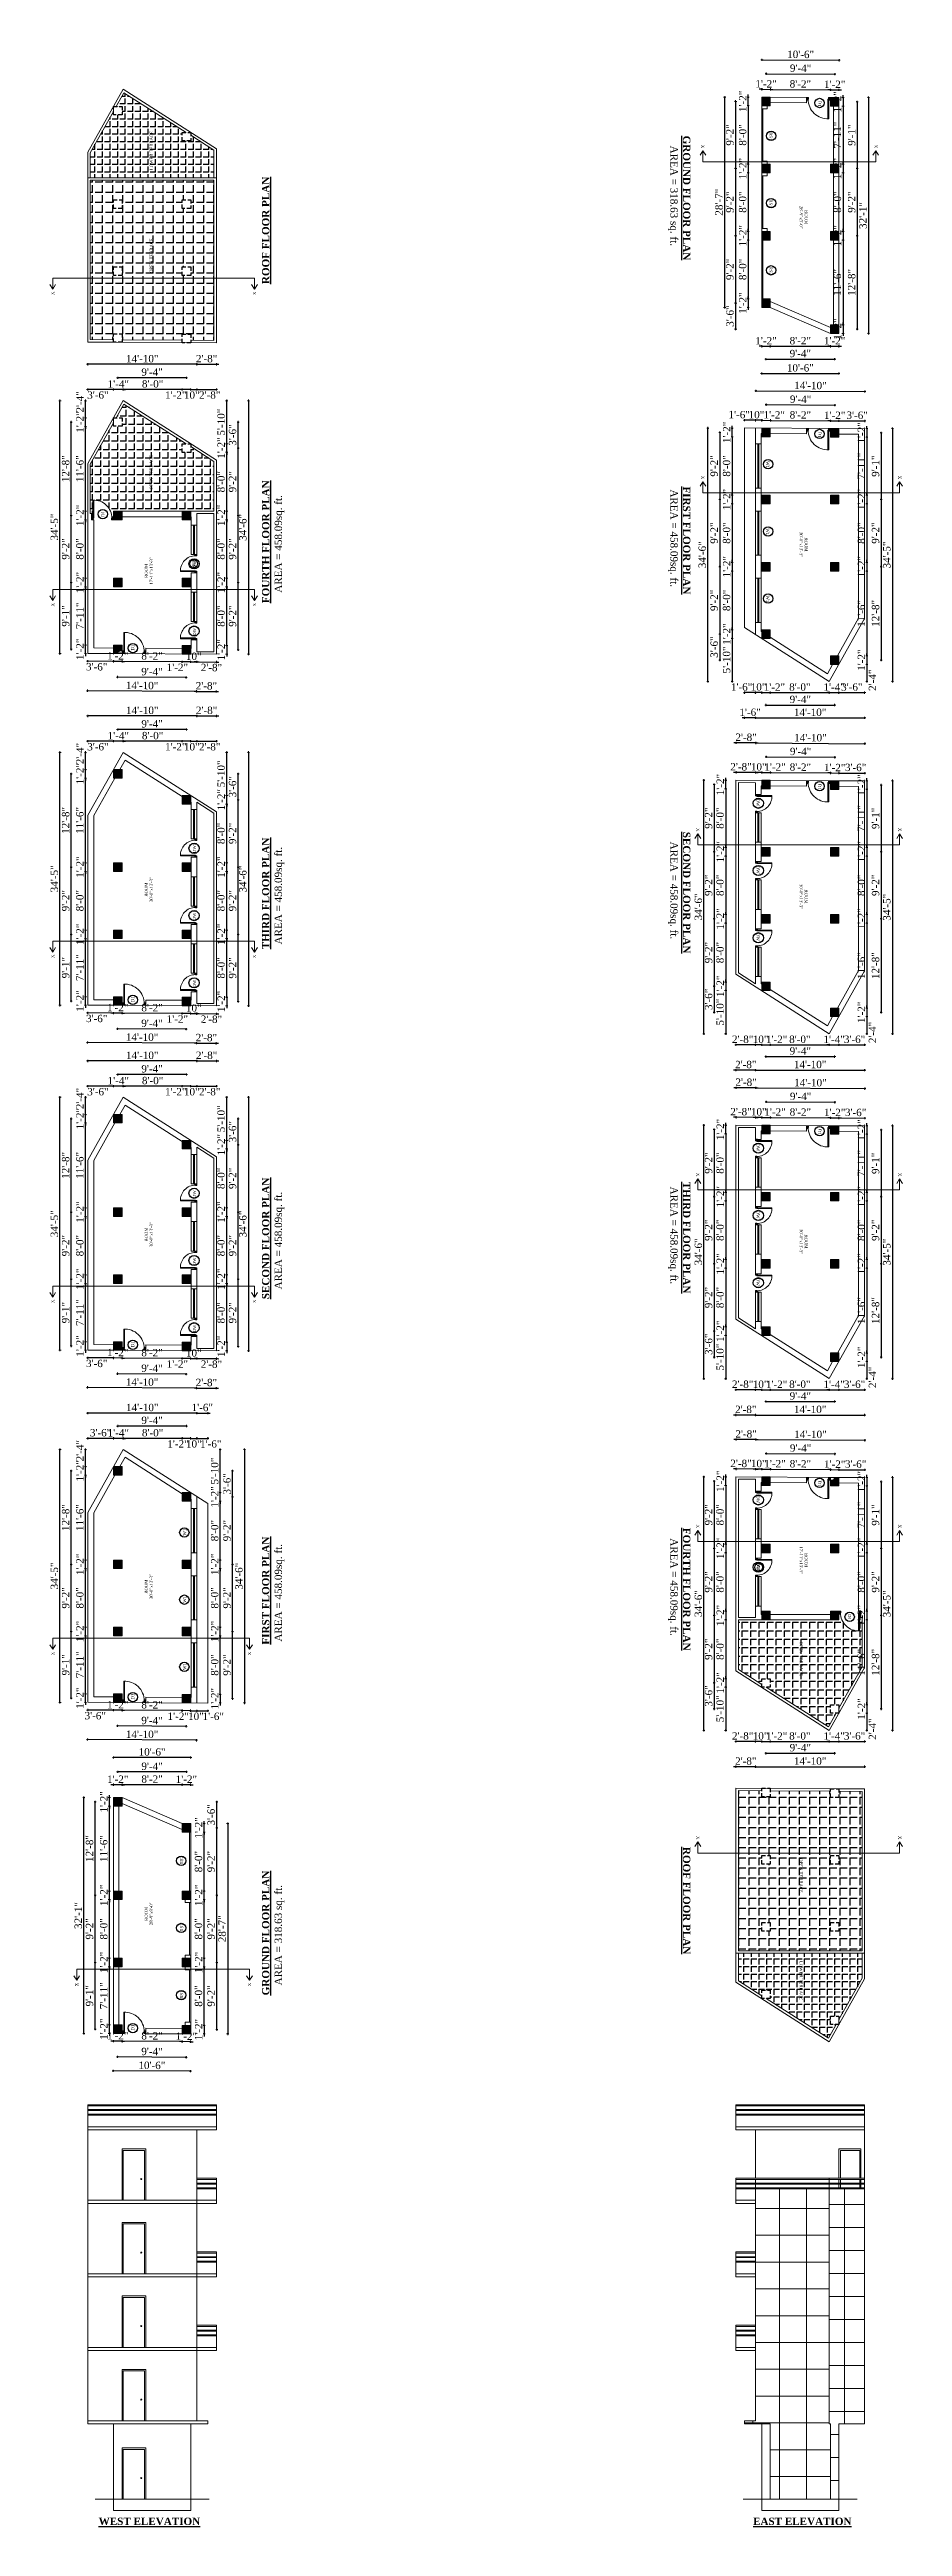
# Model space of a CAD drawing. Header units: inches. Extents: x 4069 to 91030, y -7803 to 12535.
# Drawn here: x 31928 to 33319, y 750 to 4792 of the extents above; entities that cross this region are included whole.
import ezdxf

# ---------------------------------------------------------------- set-up
doc = ezdxf.new("R2010")
doc.units = ezdxf.units.IN
doc.header["$LTSCALE"] = 5
doc.header["$MEASUREMENT"] = 0
doc.linetypes.add('HIDDEN', pattern=[0.375, 0.25, -0.125])
for name, color, linetype, lineweight in [('A-WALL', 7, 'Continuous', 9), ('Dimension', 7, 'Continuous', 18), ('DOOR', 62, 'Continuous', 0)]:
    doc.layers.add(name, color=color, linetype=linetype, lineweight=lineweight)
doc.layers.add('dim line', color=7, linetype='Continuous', lineweight=15, true_color=0xfab2b2)
doc.layers.add('TEXT', color=6, linetype='Continuous')
doc.layers.add('WALL', color=7, linetype='Continuous')
doc.styles.add('ordinary', font='times.ttf')
doc.dimstyles.new('Copy of 96', dxfattribs={"dimtxt": 7, "dimasz": 4, "dimexe": 0.5, "dimexo": 0.5, "dimgap": 3, "dimtad": 1, "dimdec": 1, "dimzin": 11, "dimdsep": 46, "dimlunit": 4, "dimtxsty": 'ordinary', "dimblk": 'OBLIQUE', "dimcen": 0.09, "dimse1": 1, "dimse2": 1, "dimclrt": 6, "dimazin": 0, "dimtfac": 1, "dimtdec": 1, "dimtix": 1, "dimtmove": 2, "dimatfit": 3, "dimldrblk": 'leader', "dimfxl": 0.5, "dimfxlon": 1, "dimtolj": 1, "dimtzin": 0, "dimarcsym": 0})
pattern_1 = [(135, (33647.55626, -22758.75962), (-0.08838834765, -0.08838834765), [])]
pattern_2 = [(135, (33647.55626, -22218.55077), (-0.08838834765, -0.08838834765), [])]
pattern_3 = [(135, (33647.55626, -21643.7062), (-0.08838834765, -0.08838834765), [])]
pattern_4 = [(135, (33647.55626, -21080.73319), (-0.08838834765, -0.08838834765), [])]
pattern_5 = [(135, (33647.55626, -20506.71745), (-0.08838834765, -0.08838834765), [])]
pattern_6 = [(90, (33647.556, -23424.785), (-16.5, 5e-15), [12, -4.5]), (180, (33647.556, -23424.785), (-6e-15, -16.5), [12, -4.5])]
pattern_7 = [(315, (31599.98636, 29027.20772), (0.08838834765, 0.08838834765), [])]
pattern_8 = [(315, (31599.98636, 28486.99887), (0.08838834765, 0.08838834765), [])]
pattern_9 = [(315, (31599.98636, 27912.1543), (0.08838834765, 0.08838834765), [])]
pattern_10 = [(315, (31599.98636, 27349.18129), (0.08838834765, 0.08838834765), [])]
pattern_11 = [(315, (31599.98636, 26775.16555), (0.08838834765, 0.08838834765), [])]
pattern_12 = [(270, (31599.986, 29693.233), (16.5, -7e-15), [12, -4.5]), (360, (31599.986, 29693.233), (8e-15, 16.5), [12, -4.5])]

msp = doc.modelspace()

# ---------------------------------------------------------------- texts
at = {"layer": 'TEXT', "style": 'ordinary'}
for s, rotation, p in [('D1', 269.51424, (33181.9, 4708.86, -0.17)), ('RS1', 270.00039, (33102, 4657.32, -0.17)), ('X', 270, (32991.29, 4636.97, -0.17)), ('X', 270, (33273.29, 4636.97, -0.17)), ('RS1', 270.00039, (33102, 4547.69, -0.17)), ('RS2', 270.00039, (33102, 4437.88, -0.17)), ('X', 90, (31935.25, 4391.7, -58.17)), ('X', 90, (32264.45, 4391.7, -58.17)), ('D1', 269.51424, (33181.9, 4168.65, -0.17)), ('X', 270, (32991.29, 4096.76, -0.17)), ('W1', 270.00039, (33096.97, 4120.65, -0.17)), ('X', 270, (33312.29, 4096.76, -0.17)), ('D1', 90, (32017.06, 4029.6, -58.17)), ('W1', 270.00039, (33096.97, 4011.03, -0.17)), ('D2', 90.48576, (32165.61, 3949.48, -58.17)), ('DW1', 90.00039, (32166.4, 3945.17, -58.17)), ('X', 90, (31935.25, 3883.52, -58.17)), ('X', 90, (32264.45, 3883.52, -58.17)), ('W1', 270.00039, (33096.97, 3901.41, -0.17)), ('DW1', 90.00039, (32166.4, 3835.55, -58.17)), ('D1', 89.51424, (32065.64, 3811.63, -58.17)), ('DW1', 270.00039, (33081.14, 3569.88, -0.17)), ('D1', 269.51424, (33181.9, 3593.81, -0.17)), ('X', 270, (32983.09, 3521.91, -0.17)), ('X', 270, (33312.29, 3521.91, -0.17)), ('DW1', 90.00039, (32166.4, 3480.97, -58.17)), ('DW1', 270.00039, (33081.14, 3460.26, -0.17)), ('DW1', 90.00039, (32166.4, 3371.16, -58.17)), ('DW1', 270.00039, (33081.14, 3350.45, -0.17)), ('X', 90, (31935.25, 3309.51, -58.17)), ('DW1', 90.00039, (32166.4, 3261.54, -58.17)), ('X', 90, (32264.45, 3309.51, -58.17)), ('D1', 89.51424, (32065.64, 3237.61, -58.17)), ('DW1', 270.00039, (33081.14, 3006.91, -0.17)), ('D1', 269.51424, (33181.9, 3030.84, -0.17)), ('X', 270, (32983.09, 2958.94, -0.17)), ('X', 270, (33312.29, 2958.94, -0.17)), ('DW1', 90.00039, (32166.4, 2918, -58.17)), ('DW1', 270.00039, (33081.14, 2897.29, -0.17)), ('DW1', 90.00039, (32166.4, 2808.19, -58.17)), ('X', 90, (31935.25, 2746.53, -58.17)), ('X', 90, (32264.45, 2746.53, -58.17)), ('DW1', 270.00039, (33081.14, 2787.48, -0.17)), ('DW1', 90.00039, (32166.4, 2698.56, -58.17)), ('D1', 89.51424, (32065.64, 2674.64, -58.17)), ('DW1', 270.00039, (33081.14, 2432.89, -0.17)), ('D1', 269.51424, (33181.9, 2456.82, -0.17)), ('W1', 90.00039, (32150.57, 2367.04, -58.17)), ('X', 270, (32983.09, 2384.92, -0.17)), ('X', 270, (33312.29, 2384.92, -0.17)), ('DW1', 270.00039, (33081.14, 2323.27, -0.17)), ('D2', 270.48576, (33081.93, 2318.97, -0.17)), ('W1', 90.00039, (32150.57, 2257.42, -58.17)), ('D1', 270, (33230.48, 2238.85, -0.17)), ('X', 90, (31935.25, 2171.69, -58.17)), ('W1', 90.00039, (32150.57, 2147.79, -58.17)), ('X', 90, (32256.25, 2171.69, -58.17)), ('D1', 89.51424, (32065.64, 2099.79, -58.17)), ('X', 270, (32983.09, 1876.75, -0.17)), ('X', 270, (33312.29, 1876.75, -0.17)), ('RS2', 90.00039, (32145.54, 1830.56, -58.17)), ('RS1', 90.00039, (32145.54, 1720.75, -58.17)), ('X', 90, (31974.25, 1631.48, -58.17)), ('RS1', 90.00039, (32145.54, 1611.13, -58.17)), ('X', 90, (32256.25, 1631.48, -58.17)), ('D1', 89.51424, (32065.64, 1559.59, -58.17))]:
    msp.add_text(s, height=5, rotation=rotation, dxfattribs=at).set_placement(p)
at = {"layer": 'TEXT', "char_height": 5, "attachment_point": 8, "style": 'ordinary'}
for s, insert, rotation in [('LOWER TERRACE', (32096.06, 4627.48), 89.99961), ('ROOM\\P28\'-9"x9\'-0"', (33151.49, 4518.75, 58), 269.99961), ('OPEN TERRACE', (32096.06, 4456.21), 89.99961), ('OPEN TERRACE', (32096.06, 4102.49), 89.99961), ('ROOM\\P30\'-0"x13\'-3"', (33151.49, 3984.7, 58), 269.99961), ('ROOM\\P17\'-11"x13\'-3"', (32096.06, 3941.46), 89.99961), ('ROOM\\P30\'-0"x13\'-3"', (32096.06, 3421.34), 89.99961), ('ROOM\\P30\'-0"x13\'-3"', (33151.49, 3410.08, 58), 269.99961), ('ROOM\\P30\'-0"x13\'-3"', (32096.06, 2858.37), 89.99961), ('ROOM\\P30\'-0"x13\'-3"', (33151.49, 2847.11, 58), 269.99961), ('ROOM\\P17\'-11"x13\'-3"', (33151.49, 2326.99, 58), 269.99961), ('ROOM\\P30\'-0"x13\'-3"', (32096.06, 2283.75), 89.99961), ('OPEN TERRACE', (33151.49, 2165.96, 58), 269.99961), ('OPEN TERRACE', (33151.49, 1812.24, 58), 269.99961), ('ROOM\\P28\'-9"x9\'-0"', (32096.06, 1749.7), 89.99961), ('LOWER TERRACE', (33151.49, 1640.96, 58), 269.99961)]:
    msp.add_mtext_dynamic_manual_height_columns(s, width=101.5687, gutter_width=1720.72, heights=[0], dxfattribs=dict(at, insert=insert, rotation=rotation))
at = {"layer": 'TEXT', "char_height": 12, "width": 219.8151, "attachment_point": 8, "style": 'ordinary'}
for s, insert, rotation in [('{\\fTimes New Roman|b1|i0|c0|p18;\\LGROUND FLOOR PLAN}', (32961.07, 4550.09, 58), 269.99961), ('AREA = 318.63 sq. ft.', (32936.83, 4553.67, 58), 269.99961), ('{\\fTimes New Roman|b1|i0|c0|p18;\\LROOF FLOOR PLAN}', (32286.47, 4497.19), 89.99961), ('{\\fTimes New Roman|b1|i0|c0|p18;\\LFOURTH FLOOR PLAN}', (32286.47, 3989.01), 89.99961), ('AREA = 458.09sq. ft.', (32310.71, 3985.43), 89.99961), ('AREA = 458.09sq. ft.', (32936.83, 3994.85, 58), 269.99961), ('{\\fTimes New Roman|b1|i0|c0|p18;\\LFIRST FLOOR PLAN}', (32961.07, 3991.27, 58), 269.99961), ('{\\fTimes New Roman|b1|i0|c0|p18;\\LTHIRD FLOOR PLAN}', (32286.47, 3415), 89.99961), ('AREA = 458.09sq. ft.', (32310.71, 3411.41), 89.99961), ('AREA = 458.09sq. ft.', (32936.83, 3420.01, 58), 269.99961), ('{\\fTimes New Roman|b1|i0|c0|p18;\\LSECOND FLOOR PLAN}', (32961.07, 3416.42, 58), 269.99961), ('{\\fTimes New Roman|b1|i0|c0|p18;\\LSECOND FLOOR PLAN}', (32286.47, 2852.03), 89.99961), ('AREA = 458.09sq. ft.', (32310.71, 2848.44), 89.99961), ('AREA = 458.09sq. ft.', (32936.83, 2857.03, 58), 269.99961), ('{\\fTimes New Roman|b1|i0|c0|p18;\\LTHIRD FLOOR PLAN}', (32961.07, 2853.45, 58), 269.99961), ('{\\fTimes New Roman|b1|i0|c0|p18;\\LFIRST FLOOR PLAN}', (32286.47, 2277.18), 89.99961), ('AREA = 458.09sq. ft.', (32310.71, 2273.6), 89.99961), ('AREA = 458.09sq. ft.', (32936.83, 2283.02, 58), 269.99961), ('{\\fTimes New Roman|b1|i0|c0|p18;\\LFOURTH FLOOR PLAN}', (32961.07, 2279.43, 58), 269.99961), ('{\\fTimes New Roman|b1|i0|c0|p18;\\LGROUND FLOOR PLAN}', (32286.47, 1718.36), 89.99961), ('{\\fTimes New Roman|b1|i0|c0|p18;\\LROOF FLOOR PLAN}', (32961.07, 1771.26, 58), 269.99961), ('AREA = 318.63 sq. ft.', (32310.71, 1714.77), 89.99961), ('{\\fTimes New Roman|b1|i0|c0|p18;\\LWEST ELEVATION}', (32090.51, 751.95, -58.17), 359.99961), ('{\\fTimes New Roman|b1|i0|c0|p18;\\LEAST ELEVATION}', (33155.89, 751.95, -58.17), 359.99961)]:
    msp.add_mtext(s, dxfattribs=dict(at, insert=insert, rotation=rotation))

# ---------------------------------------------------------------- blocks, each defined once
blk = doc.blocks.new('A$C27B36B59')
at = {"layer": 'DOOR'}
for p, q in [((0, 4), (0, 0)), ((2.5, 4), (0, 4)), ((0, 0), (3, 0)), ((2.5, 2.5), (2.5, 4)), ((3, 2.5), (2.5, 2.5)), ((3, 0), (3, 2.5))]:
    blk.add_line(p, q, dxfattribs=at)
for centre, radius, start, end in [((-1.4, -0.5), 4.75, 22.1411, 72.838), ((1.3, 2.1), 1.64, 45.138, 144.8948), ((2.2, 0.3), 2.49, 83.3149, 152.658), ((0.1, 0.4), 2.05, 349.4875, 93.6805), ((2, -0.5), 2.01, 58.7447, 166.495), ((-0.1, 0.3), 1.13, 343.542, 86.947), ((2.1, -0.4), 1.17, 38.2816, 160.1519)]:
    blk.add_arc(centre, radius, start, end, dxfattribs=at)
blk = doc.blocks.new('D2')
at = {"layer": 'DOOR'}
for p, q in [((74474, 24047.6), (74474, 24018.1)), ((74474, 24047.6), (74475.5, 24047.6)), ((74475.5, 24047.6), (74475.5, 24018.1))]:
    blk.add_line(p, q, dxfattribs=at)
blk.add_arc((74474, 24047.6), 29.5, 180, 272.9146, dxfattribs=at)
at = {"layer": 'DOOR', "xscale": -1, "rotation": 180}
blk.add_blockref('A$C27B36B59', (74442, 24050.1), dxfattribs=at)
at = {"layer": 'DOOR', "rotation": 180}
blk.add_blockref('A$C27B36B59', (74478, 24050.1), dxfattribs=at)
blk = doc.blocks.new('oblique')
at = {"color": 0, "lineweight": -2}
blk.add_line((0.25, 0.25), (-0.25, -0.25), dxfattribs=at)
at = {"layer": 'dim line', "lineweight": 9}
for p, q in [((-0.4375, 0), (0.4375, 0)), ((0, 0.4375), (0, -0.4375))]:
    blk.add_line(p, q, dxfattribs=at)
blk = doc.blocks.new('*D995')
at = {"layer": 'A-WALL', "color": 0, "lineweight": -2, "ltscale": 50, "transparency": 16777216}
for p, q in [((32179.8, 1567.7), (32179.8, 1571.7)), ((32179.8, 1567.7), (32179.8, 1553.7)), ((32179.8, 1553.7), (32179.8, 1549.7))]:
    blk.add_line(p, q, dxfattribs=at)
at = {"layer": 'Defpoints', "color": 0, "ltscale": 50, "transparency": 16777216}
for p in [(32157.8, 1567.7, -58.2), (32157.8, 1553.7, -58.2), (32179.8, 1553.7)]:
    blk.add_point(p, dxfattribs=at)
at = {"layer": 'A-WALL', "color": 0, "lineweight": -2, "ltscale": 50, "transparency": 16777216, "xscale": 4, "yscale": 4, "zscale": 4}
for p, rotation in [((32179.8, 1567.7), 270), ((32179.8, 1553.7), 90)]:
    blk.add_blockref('oblique', p, dxfattribs=dict(at, rotation=rotation))
at = {"layer": 'A-WALL', "color": 6, "ltscale": 50, "transparency": 16777216, "insert": (32170.8, 1560.7), "char_height": 12, "attachment_point": 5, "rotation": 90, "style": 'ordinary'}
blk.add_mtext('\\A1;1\'-2"', dxfattribs=at)
blk = doc.blocks.new('_OBLIQUE')
at = {"color": 0, "linetype": 'ByBlock'}
blk.add_line((-0.5, -0.5), (0.5, 0.5), dxfattribs=at)
blk = doc.blocks.new('leader')
at = {"layer": 'Dimension'}
for p, q in [((-4.4, 0), (4.4, 0)), ((0, -4.3), (0, 4.3))]:
    blk.add_line(p, q, dxfattribs=at)
blk = doc.blocks.new('*D996')
at = {"layer": 'A-WALL', "color": 0, "lineweight": -2, "ltscale": 5, "transparency": 16777216}
blk.add_line((32179.8, 1567.7), (32179.8, 1663.3), dxfattribs=at)
at = {"layer": 'Defpoints', "color": 0, "ltscale": 5, "transparency": 16777216}
for p in [(32157.8, 1663.3, -58.2), (32179.8, 1663.3), (32157.8, 1567.7, -58.2)]:
    blk.add_point(p, dxfattribs=at)
at = {"layer": 'A-WALL', "color": 0, "lineweight": -2, "ltscale": 5, "transparency": 16777216, "xscale": 4, "yscale": 4, "zscale": 4}
for p, rotation in [((32179.8, 1663.3), 90), ((32179.8, 1567.7), 270)]:
    blk.add_blockref('oblique', p, dxfattribs=dict(at, rotation=rotation))
at = {"layer": 'A-WALL', "color": 6, "ltscale": 5, "transparency": 16777216, "insert": (32170.7, 1615.5), "char_height": 12, "attachment_point": 5, "rotation": 90, "style": 'ordinary'}
blk.add_mtext('\\A1;8\'-0"', dxfattribs=at)
blk = doc.blocks.new('*D997')
at = {"layer": 'A-WALL', "color": 0, "lineweight": -2, "ltscale": 5, "transparency": 16777216}
for p, q in [((32179.8, 1677.3), (32179.8, 1681.3)), ((32179.8, 1663.3), (32179.8, 1677.3)), ((32179.8, 1663.3), (32179.8, 1659.3))]:
    blk.add_line(p, q, dxfattribs=at)
at = {"layer": 'Defpoints', "color": 0, "ltscale": 5, "transparency": 16777216}
for p in [(32157.8, 1677.3, -58.2), (32157.8, 1663.3, -58.2), (32179.8, 1677.3)]:
    blk.add_point(p, dxfattribs=at)
at = {"layer": 'A-WALL', "color": 0, "lineweight": -2, "ltscale": 5, "transparency": 16777216, "xscale": 4, "yscale": 4, "zscale": 4}
for p, rotation in [((32179.8, 1677.3), 270), ((32179.8, 1663.3), 90)]:
    blk.add_blockref('oblique', p, dxfattribs=dict(at, rotation=rotation))
at = {"layer": 'A-WALL', "color": 6, "ltscale": 5, "transparency": 16777216, "insert": (32170.8, 1670.3), "char_height": 12, "attachment_point": 5, "rotation": 90, "style": 'ordinary'}
blk.add_mtext('\\A1;1\'-2"', dxfattribs=at)
blk = doc.blocks.new('*D998')
at = {"layer": 'A-WALL', "color": 0, "lineweight": -2, "ltscale": 5, "transparency": 16777216}
blk.add_line((32179.8, 1677.3), (32179.8, 1772.9), dxfattribs=at)
at = {"layer": 'Defpoints', "color": 0, "ltscale": 5, "transparency": 16777216}
for p in [(32157.8, 1772.9, -58.2), (32179.8, 1772.9), (32157.8, 1677.3, -58.2)]:
    blk.add_point(p, dxfattribs=at)
at = {"layer": 'A-WALL', "color": 0, "lineweight": -2, "ltscale": 5, "transparency": 16777216, "xscale": 4, "yscale": 4, "zscale": 4}
for p, rotation in [((32179.8, 1772.9), 90), ((32179.8, 1677.3), 270)]:
    blk.add_blockref('oblique', p, dxfattribs=dict(at, rotation=rotation))
at = {"layer": 'A-WALL', "color": 6, "ltscale": 5, "transparency": 16777216, "insert": (32170.7, 1725.1), "char_height": 12, "attachment_point": 5, "rotation": 90, "style": 'ordinary'}
blk.add_mtext('\\A1;8\'-0"', dxfattribs=at)
blk = doc.blocks.new('*D999')
at = {"layer": 'A-WALL', "color": 0, "lineweight": -2, "ltscale": 5, "transparency": 16777216}
for p, q in [((32179.8, 1786.9), (32179.8, 1790.9)), ((32179.8, 1772.9), (32179.8, 1786.9)), ((32179.8, 1772.9), (32179.8, 1768.9))]:
    blk.add_line(p, q, dxfattribs=at)
at = {"layer": 'Defpoints', "color": 0, "ltscale": 5, "transparency": 16777216}
for p in [(32157.8, 1786.9, -58.2), (32179.8, 1786.9), (32157.8, 1772.9, -58.2)]:
    blk.add_point(p, dxfattribs=at)
at = {"layer": 'A-WALL', "color": 0, "lineweight": -2, "ltscale": 5, "transparency": 16777216, "xscale": 4, "yscale": 4, "zscale": 4}
for p, rotation in [((32179.8, 1786.9), 270), ((32179.8, 1772.9), 90)]:
    blk.add_blockref('oblique', p, dxfattribs=dict(at, rotation=rotation))
at = {"layer": 'A-WALL', "color": 6, "ltscale": 5, "transparency": 16777216, "insert": (32170.8, 1779.9), "char_height": 12, "attachment_point": 5, "rotation": 90, "style": 'ordinary'}
blk.add_mtext('\\A1;1\'-2"', dxfattribs=at)
blk = doc.blocks.new('*D1000')
at = {"layer": 'A-WALL', "color": 0, "lineweight": -2, "ltscale": 5, "transparency": 16777216}
blk.add_line((32179.8, 1786.9), (32179.8, 1882.9), dxfattribs=at)
at = {"layer": 'Defpoints', "color": 0, "ltscale": 5, "transparency": 16777216}
for p in [(32157.8, 1882.9), (32179.8, 1882.9), (32157.8, 1786.9, -58.2)]:
    blk.add_point(p, dxfattribs=at)
at = {"layer": 'A-WALL', "color": 0, "lineweight": -2, "ltscale": 5, "transparency": 16777216, "xscale": 4, "yscale": 4, "zscale": 4}
for p, rotation in [((32179.8, 1882.9), 90), ((32179.8, 1786.9), 270)]:
    blk.add_blockref('oblique', p, dxfattribs=dict(at, rotation=rotation))
at = {"layer": 'A-WALL', "color": 6, "ltscale": 5, "transparency": 16777216, "insert": (32170.7, 1834.9), "char_height": 12, "attachment_point": 5, "rotation": 90, "style": 'ordinary'}
blk.add_mtext('\\A1;8\'-0"', dxfattribs=at)
blk = doc.blocks.new('*D1001')
at = {"layer": 'A-WALL', "color": 0, "lineweight": -2, "ltscale": 5, "transparency": 16777216}
for p, q in [((32179.8, 1896.9), (32179.8, 1900.9)), ((32179.8, 1882.9), (32179.8, 1896.9)), ((32179.8, 1882.9), (32179.8, 1878.9))]:
    blk.add_line(p, q, dxfattribs=at)
at = {"layer": 'Defpoints', "color": 0, "ltscale": 5, "transparency": 16777216}
for p in [(32157.8, 1896.9, -58.2), (32157.8, 1882.9), (32179.8, 1896.9)]:
    blk.add_point(p, dxfattribs=at)
at = {"layer": 'A-WALL', "color": 0, "lineweight": -2, "ltscale": 5, "transparency": 16777216, "xscale": 4, "yscale": 4, "zscale": 4}
for p, rotation in [((32179.8, 1896.9), 270), ((32179.8, 1882.9), 90)]:
    blk.add_blockref('oblique', p, dxfattribs=dict(at, rotation=rotation))
at = {"layer": 'A-WALL', "color": 6, "ltscale": 5, "transparency": 16777216, "insert": (32170.8, 1889.9), "char_height": 12, "attachment_point": 5, "rotation": 90, "style": 'ordinary'}
blk.add_mtext('\\A1;1\'-2"', dxfattribs=at)
blk = doc.blocks.new('*D905')
at = {"layer": 'A-WALL', "color": 0, "lineweight": -2, "ltscale": 5, "transparency": 16777216}
blk.add_line((32200.4, 1560.7), (32200.4, 1670.3), dxfattribs=at)
at = {"layer": 'Defpoints', "color": 0, "ltscale": 5, "transparency": 16777216}
for p in [(32150.8, 1670.3, -58.2), (32200.4, 1670.3), (32150.8, 1560.7, -58.2)]:
    blk.add_point(p, dxfattribs=at)
at = {"layer": 'A-WALL', "color": 0, "lineweight": -2, "ltscale": 5, "transparency": 16777216, "xscale": 4, "yscale": 4, "zscale": 4}
for p, rotation in [((32200.4, 1670.3), 90), ((32200.4, 1560.7), 270)]:
    blk.add_blockref('oblique', p, dxfattribs=dict(at, rotation=rotation))
at = {"layer": 'A-WALL', "color": 6, "ltscale": 5, "transparency": 16777216, "insert": (32191.3, 1615.5), "char_height": 12, "attachment_point": 5, "rotation": 90, "style": 'ordinary'}
blk.add_mtext('\\A1;9\'-2"', dxfattribs=at)
blk = doc.blocks.new('*D1002')
at = {"layer": 'A-WALL', "color": 0, "lineweight": -2, "ltscale": 5, "transparency": 16777216}
blk.add_line((32200.4, 1670.3), (32200.4, 1779.9), dxfattribs=at)
at = {"layer": 'Defpoints', "color": 0, "ltscale": 5, "transparency": 16777216}
for p in [(32150.8, 1779.9, -58.2), (32200.4, 1779.9), (32150.8, 1670.3, -58.2)]:
    blk.add_point(p, dxfattribs=at)
at = {"layer": 'A-WALL', "color": 0, "lineweight": -2, "ltscale": 5, "transparency": 16777216, "xscale": 4, "yscale": 4, "zscale": 4}
for p, rotation in [((32200.4, 1779.9), 90), ((32200.4, 1670.3), 270)]:
    blk.add_blockref('oblique', p, dxfattribs=dict(at, rotation=rotation))
at = {"layer": 'A-WALL', "color": 6, "ltscale": 5, "transparency": 16777216, "insert": (32191.3, 1725.1), "char_height": 12, "attachment_point": 5, "rotation": 90, "style": 'ordinary'}
blk.add_mtext('\\A1;9\'-2"', dxfattribs=at)
blk = doc.blocks.new('*D1003')
at = {"layer": 'A-WALL', "color": 0, "lineweight": -2, "ltscale": 5, "transparency": 16777216}
blk.add_line((32200.4, 1779.9), (32200.4, 1889.9), dxfattribs=at)
at = {"layer": 'Defpoints', "color": 0, "ltscale": 5, "transparency": 16777216}
for p in [(32150.8, 1889.9, -58.2), (32200.4, 1889.9), (32150.8, 1779.9, -58.2)]:
    blk.add_point(p, dxfattribs=at)
at = {"layer": 'A-WALL', "color": 0, "lineweight": -2, "ltscale": 5, "transparency": 16777216, "xscale": 4, "yscale": 4, "zscale": 4}
for p, rotation in [((32200.4, 1889.9), 90), ((32200.4, 1779.9), 270)]:
    blk.add_blockref('oblique', p, dxfattribs=dict(at, rotation=rotation))
at = {"layer": 'A-WALL', "color": 6, "ltscale": 5, "transparency": 16777216, "insert": (32191.3, 1834.9), "char_height": 12, "attachment_point": 5, "rotation": 90, "style": 'ordinary'}
blk.add_mtext('\\A1;9\'-2"', dxfattribs=at)
blk = doc.blocks.new('*D1004')
at = {"layer": 'A-WALL', "color": 0, "lineweight": -2, "ltscale": 5, "transparency": 16777216}
blk.add_line((32218.3, 1896.9), (32218.3, 1553.6), dxfattribs=at)
at = {"layer": 'Defpoints', "color": 0, "ltscale": 5, "transparency": 16777216}
for p in [(32157.8, 1896.9, -58.2), (32157.8, 1553.6, -58.2), (32218.3, 1553.6)]:
    blk.add_point(p, dxfattribs=at)
at = {"layer": 'A-WALL', "color": 0, "lineweight": -2, "ltscale": 5, "transparency": 16777216, "xscale": 4, "yscale": 4, "zscale": 4}
for p, rotation in [((32218.3, 1896.9), 90), ((32218.3, 1553.6), 270)]:
    blk.add_blockref('oblique', p, dxfattribs=dict(at, rotation=rotation))
at = {"layer": 'A-WALL', "color": 6, "ltscale": 5, "transparency": 16777216, "insert": (32209.2, 1725.3), "char_height": 12, "attachment_point": 5, "rotation": 90, "style": 'ordinary'}
blk.add_mtext('\\A1;28\'-7"', dxfattribs=at)
blk = doc.blocks.new('*D1005')
at = {"layer": 'A-WALL', "color": 0, "lineweight": -2, "ltscale": 50, "transparency": 16777216}
for p, q in [((32025.1, 1568.4), (32025.1, 1572.4)), ((32025.1, 1554.4), (32025.1, 1568.4)), ((32025.1, 1554.4), (32025.1, 1550.4))]:
    blk.add_line(p, q, dxfattribs=at)
at = {"layer": 'Defpoints', "color": 0, "ltscale": 50, "transparency": 16777216}
for p in [(32025.1, 1568.4), (32031.8, 1568.4, -58.2), (32031.8, 1554.4, -58.2)]:
    blk.add_point(p, dxfattribs=at)
at = {"layer": 'A-WALL', "color": 0, "lineweight": -2, "ltscale": 50, "transparency": 16777216, "xscale": 4, "yscale": 4, "zscale": 4}
for p, rotation in [((32025.1, 1568.4), 270), ((32025.1, 1554.4), 90)]:
    blk.add_blockref('oblique', p, dxfattribs=dict(at, rotation=rotation))
at = {"layer": 'A-WALL', "color": 6, "ltscale": 50, "transparency": 16777216, "insert": (32016.1, 1561.4), "char_height": 12, "attachment_point": 5, "rotation": 90, "style": 'ordinary'}
blk.add_mtext('\\A1;1\'-2"', dxfattribs=at)
blk = doc.blocks.new('*D1006')
at = {"layer": 'A-WALL', "color": 0, "lineweight": -2, "ltscale": 5, "transparency": 16777216}
blk.add_line((32025.1, 1568.4), (32025.1, 1663.3), dxfattribs=at)
at = {"layer": 'Defpoints', "color": 0, "ltscale": 5, "transparency": 16777216}
for p in [(32025.1, 1663.3), (32031.8, 1663.3, -58.2), (32031.8, 1568.4, -58.2)]:
    blk.add_point(p, dxfattribs=at)
at = {"layer": 'A-WALL', "color": 0, "lineweight": -2, "ltscale": 5, "transparency": 16777216, "xscale": 4, "yscale": 4, "zscale": 4}
for p, rotation in [((32025.1, 1663.3), 90), ((32025.1, 1568.4), 270)]:
    blk.add_blockref('oblique', p, dxfattribs=dict(at, rotation=rotation))
at = {"layer": 'A-WALL', "color": 6, "ltscale": 5, "transparency": 16777216, "insert": (32016, 1615.9), "char_height": 12, "attachment_point": 5, "rotation": 90, "style": 'ordinary'}
blk.add_mtext('\\A1;7\'-11"', dxfattribs=at)
blk = doc.blocks.new('*D1007')
at = {"layer": 'A-WALL', "color": 0, "lineweight": -2, "ltscale": 5, "transparency": 16777216}
for p, q in [((32025.1, 1677.3), (32025.1, 1681.3)), ((32025.1, 1663.3), (32025.1, 1677.3)), ((32025.1, 1663.3), (32025.1, 1659.3))]:
    blk.add_line(p, q, dxfattribs=at)
at = {"layer": 'Defpoints', "color": 0, "ltscale": 5, "transparency": 16777216}
for p in [(32025.1, 1677.3), (32031.8, 1677.3, -58.2), (32031.8, 1663.3, -58.2)]:
    blk.add_point(p, dxfattribs=at)
at = {"layer": 'A-WALL', "color": 0, "lineweight": -2, "ltscale": 5, "transparency": 16777216, "xscale": 4, "yscale": 4, "zscale": 4}
for p, rotation in [((32025.1, 1677.3), 270), ((32025.1, 1663.3), 90)]:
    blk.add_blockref('oblique', p, dxfattribs=dict(at, rotation=rotation))
at = {"layer": 'A-WALL', "color": 6, "ltscale": 5, "transparency": 16777216, "insert": (32016.1, 1670.3), "char_height": 12, "attachment_point": 5, "rotation": 90, "style": 'ordinary'}
blk.add_mtext('\\A1;1\'-2"', dxfattribs=at)
blk = doc.blocks.new('*D1008')
at = {"layer": 'A-WALL', "color": 0, "lineweight": -2, "ltscale": 5, "transparency": 16777216}
blk.add_line((32025.1, 1677.3), (32025.1, 1772.9), dxfattribs=at)
at = {"layer": 'Defpoints', "color": 0, "ltscale": 5, "transparency": 16777216}
for p in [(32025.1, 1772.9), (32031.8, 1772.9, -58.2), (32031.8, 1677.3, -58.2)]:
    blk.add_point(p, dxfattribs=at)
at = {"layer": 'A-WALL', "color": 0, "lineweight": -2, "ltscale": 5, "transparency": 16777216, "xscale": 4, "yscale": 4, "zscale": 4}
for p, rotation in [((32025.1, 1772.9), 90), ((32025.1, 1677.3), 270)]:
    blk.add_blockref('oblique', p, dxfattribs=dict(at, rotation=rotation))
at = {"layer": 'A-WALL', "color": 6, "ltscale": 5, "transparency": 16777216, "insert": (32016, 1725.1), "char_height": 12, "attachment_point": 5, "rotation": 90, "style": 'ordinary'}
blk.add_mtext('\\A1;8\'-0"', dxfattribs=at)
blk = doc.blocks.new('*D1009')
at = {"layer": 'A-WALL', "color": 0, "lineweight": -2, "ltscale": 5, "transparency": 16777216}
for p, q in [((32025.1, 1786.9), (32025.1, 1790.9)), ((32025.1, 1772.9), (32025.1, 1786.9)), ((32025.1, 1772.9), (32025.1, 1768.9))]:
    blk.add_line(p, q, dxfattribs=at)
at = {"layer": 'Defpoints', "color": 0, "ltscale": 5, "transparency": 16777216}
for p in [(32025.1, 1786.9), (32031.8, 1786.9, -58.2), (32031.8, 1772.9, -58.2)]:
    blk.add_point(p, dxfattribs=at)
at = {"layer": 'A-WALL', "color": 0, "lineweight": -2, "ltscale": 5, "transparency": 16777216, "xscale": 4, "yscale": 4, "zscale": 4}
for p, rotation in [((32025.1, 1786.9), 270), ((32025.1, 1772.9), 90)]:
    blk.add_blockref('oblique', p, dxfattribs=dict(at, rotation=rotation))
at = {"layer": 'A-WALL', "color": 6, "ltscale": 5, "transparency": 16777216, "insert": (32016.1, 1779.9), "char_height": 12, "attachment_point": 5, "rotation": 90, "style": 'ordinary'}
blk.add_mtext('\\A1;1\'-2"', dxfattribs=at)
blk = doc.blocks.new('*D1010')
at = {"layer": 'A-WALL', "color": 0, "lineweight": -2, "ltscale": 5, "transparency": 16777216}
blk.add_line((32025.1, 1786.9), (32025.1, 1925.4), dxfattribs=at)
at = {"layer": 'Defpoints', "color": 0, "ltscale": 5, "transparency": 16777216}
for p in [(32025.1, 1925.4), (32031.8, 1925.4, -58.2), (32031.8, 1786.9, -58.2)]:
    blk.add_point(p, dxfattribs=at)
at = {"layer": 'A-WALL', "color": 0, "lineweight": -2, "ltscale": 5, "transparency": 16777216, "xscale": 4, "yscale": 4, "zscale": 4}
for p, rotation in [((32025.1, 1925.4), 90), ((32025.1, 1786.9), 270)]:
    blk.add_blockref('oblique', p, dxfattribs=dict(at, rotation=rotation))
at = {"layer": 'A-WALL', "color": 6, "ltscale": 5, "transparency": 16777216, "insert": (32016, 1856.2), "char_height": 12, "attachment_point": 5, "rotation": 90, "style": 'ordinary'}
blk.add_mtext('\\A1;11\'-6"', dxfattribs=at)
blk = doc.blocks.new('*D1011')
at = {"layer": 'A-WALL', "color": 0, "lineweight": -2, "ltscale": 5, "transparency": 16777216}
for p, q in [((32025.1, 1939.4), (32025.1, 1943.4)), ((32025.1, 1925.4), (32025.1, 1939.4)), ((32025.1, 1925.4), (32025.1, 1921.4))]:
    blk.add_line(p, q, dxfattribs=at)
at = {"layer": 'Defpoints', "color": 0, "ltscale": 5, "transparency": 16777216}
for p in [(32025.1, 1939.4), (32031.8, 1939.4, -58.2), (32031.8, 1925.4, -58.2)]:
    blk.add_point(p, dxfattribs=at)
at = {"layer": 'A-WALL', "color": 0, "lineweight": -2, "ltscale": 5, "transparency": 16777216, "xscale": 4, "yscale": 4, "zscale": 4}
for p, rotation in [((32025.1, 1939.4), 270), ((32025.1, 1925.4), 90)]:
    blk.add_blockref('oblique', p, dxfattribs=dict(at, rotation=rotation))
at = {"layer": 'A-WALL', "color": 6, "ltscale": 5, "transparency": 16777216, "insert": (32016.1, 1932.4), "char_height": 12, "attachment_point": 5, "rotation": 90, "style": 'ordinary'}
blk.add_mtext('\\A1;1\'-2"', dxfattribs=at)
blk = doc.blocks.new('*D906')
at = {"layer": 'A-WALL', "color": 0, "lineweight": -2, "ltscale": 5, "transparency": 16777216}
blk.add_line((32001.9, 1561.4), (32001.9, 1670.3), dxfattribs=at)
at = {"layer": 'Defpoints', "color": 0, "ltscale": 5, "transparency": 16777216}
for p in [(32001.9, 1670.3), (32038.8, 1670.3, -58.2), (32038.8, 1561.4, -58.2)]:
    blk.add_point(p, dxfattribs=at)
at = {"layer": 'A-WALL', "color": 0, "lineweight": -2, "ltscale": 5, "transparency": 16777216, "xscale": 4, "yscale": 4, "zscale": 4}
for p, rotation in [((32001.9, 1670.3), 90), ((32001.9, 1561.4), 270)]:
    blk.add_blockref('oblique', p, dxfattribs=dict(at, rotation=rotation))
at = {"layer": 'A-WALL', "color": 6, "ltscale": 5, "transparency": 16777216, "insert": (31992.8, 1615.9), "char_height": 12, "attachment_point": 5, "rotation": 90, "style": 'ordinary'}
blk.add_mtext('\\A1;9\'-1"', dxfattribs=at)
blk = doc.blocks.new('*D1012')
at = {"layer": 'A-WALL', "color": 0, "lineweight": -2, "ltscale": 5, "transparency": 16777216}
blk.add_line((32001.9, 1670.3), (32001.9, 1779.9), dxfattribs=at)
at = {"layer": 'Defpoints', "color": 0, "ltscale": 5, "transparency": 16777216}
for p in [(32001.9, 1779.9), (32038.8, 1779.9, -58.2), (32038.8, 1670.3, -58.2)]:
    blk.add_point(p, dxfattribs=at)
at = {"layer": 'A-WALL', "color": 0, "lineweight": -2, "ltscale": 5, "transparency": 16777216, "xscale": 4, "yscale": 4, "zscale": 4}
for p, rotation in [((32001.9, 1779.9), 90), ((32001.9, 1670.3), 270)]:
    blk.add_blockref('oblique', p, dxfattribs=dict(at, rotation=rotation))
at = {"layer": 'A-WALL', "color": 6, "ltscale": 5, "transparency": 16777216, "insert": (31992.8, 1725.1), "char_height": 12, "attachment_point": 5, "rotation": 90, "style": 'ordinary'}
blk.add_mtext('\\A1;9\'-2"', dxfattribs=at)
blk = doc.blocks.new('*D1013')
at = {"layer": 'A-WALL', "color": 0, "lineweight": -2, "ltscale": 5, "transparency": 16777216}
blk.add_line((32001.9, 1779.9), (32001.9, 1932.4), dxfattribs=at)
at = {"layer": 'Defpoints', "color": 0, "ltscale": 5, "transparency": 16777216}
for p in [(32001.9, 1932.4), (32038.8, 1932.4, -58.2), (32038.8, 1779.9, -58.2)]:
    blk.add_point(p, dxfattribs=at)
at = {"layer": 'A-WALL', "color": 0, "lineweight": -2, "ltscale": 5, "transparency": 16777216, "xscale": 4, "yscale": 4, "zscale": 4}
for p, rotation in [((32001.9, 1932.4), 90), ((32001.9, 1779.9), 270)]:
    blk.add_blockref('oblique', p, dxfattribs=dict(at, rotation=rotation))
at = {"layer": 'A-WALL', "color": 6, "ltscale": 5, "transparency": 16777216, "insert": (31992.8, 1856.2), "char_height": 12, "attachment_point": 5, "rotation": 90, "style": 'ordinary'}
blk.add_mtext('\\A1;12\'-8"', dxfattribs=at)
blk = doc.blocks.new('*D1014')
at = {"layer": 'A-WALL', "color": 0, "lineweight": -2, "ltscale": 5, "transparency": 16777216}
blk.add_line((31983.5, 1554.4), (31983.5, 1939.4), dxfattribs=at)
at = {"layer": 'Defpoints', "color": 0, "ltscale": 5, "transparency": 16777216}
for p in [(31983.5, 1939.4), (32031.8, 1939.4, -58.2), (32031.8, 1554.4, -58.2)]:
    blk.add_point(p, dxfattribs=at)
at = {"layer": 'A-WALL', "color": 0, "lineweight": -2, "ltscale": 5, "transparency": 16777216, "xscale": 4, "yscale": 4, "zscale": 4}
for p, rotation in [((31983.5, 1939.4), 90), ((31983.5, 1554.4), 270)]:
    blk.add_blockref('oblique', p, dxfattribs=dict(at, rotation=rotation))
at = {"layer": 'A-WALL', "color": 6, "ltscale": 5, "transparency": 16777216, "insert": (31974.4, 1746.9), "char_height": 12, "attachment_point": 5, "rotation": 90, "style": 'ordinary'}
blk.add_mtext('\\A1;32\'-1"', dxfattribs=at)
blk = doc.blocks.new('*D1015')
at = {"layer": 'A-WALL', "color": 0, "lineweight": -2, "ltscale": 50, "transparency": 16777216}
for p, q in [((32143.8, 1541.1), (32139.8, 1541.1)), ((32157.8, 1541), (32143.8, 1541.1)), ((32157.8, 1541), (32161.8, 1541))]:
    blk.add_line(p, q, dxfattribs=at)
at = {"layer": 'Defpoints', "color": 0, "ltscale": 50, "transparency": 16777216}
for p in [(32143.8, 1553.7, -58.2), (32143.8, 1541.1), (32157.8, 1553.6, -58.2)]:
    blk.add_point(p, dxfattribs=at)
at = {"layer": 'A-WALL', "color": 0, "lineweight": -2, "ltscale": 50, "transparency": 16777216, "xscale": 4, "yscale": 4, "zscale": 4}
for p, rotation in [((32143.8, 1541.1), 359.6259071472626), ((32157.8, 1541), 179.6259071472626)]:
    blk.add_blockref('oblique', p, dxfattribs=dict(at, rotation=rotation))
at = {"layer": 'A-WALL', "color": 6, "ltscale": 50, "transparency": 16777216, "insert": (32150.8, 1550), "char_height": 12, "attachment_point": 5, "rotation": 359.6259, "style": 'ordinary'}
blk.add_mtext('\\A1;1\'-2"', dxfattribs=at)
blk = doc.blocks.new('*D907')
at = {"layer": 'A-WALL', "color": 0, "lineweight": -2, "ltscale": 5, "transparency": 16777216}
blk.add_line((32143.8, 1541.1), (32045.8, 1541.7), dxfattribs=at)
at = {"layer": 'Defpoints', "color": 0, "ltscale": 5, "transparency": 16777216}
for p in [(32045.8, 1554.4, -58.2), (32045.8, 1541.7), (32143.8, 1553.7, -58.2)]:
    blk.add_point(p, dxfattribs=at)
at = {"layer": 'A-WALL', "color": 0, "lineweight": -2, "ltscale": 5, "transparency": 16777216, "xscale": 4, "yscale": 4, "zscale": 4}
for p, rotation in [((32045.8, 1541.7), 179.6259071471166), ((32143.8, 1541.1), 359.6259071471167)]:
    blk.add_blockref('oblique', p, dxfattribs=dict(at, rotation=rotation))
at = {"layer": 'A-WALL', "color": 6, "ltscale": 5, "transparency": 16777216, "insert": (32094.8, 1550.5), "char_height": 12, "attachment_point": 5, "rotation": 359.6259, "style": 'ordinary'}
blk.add_mtext('\\A1;8\'-2"', dxfattribs=at)
blk = doc.blocks.new('*D1016')
at = {"layer": 'A-WALL', "color": 0, "lineweight": -2, "ltscale": 5, "transparency": 16777216}
for p, q in [((32031.8, 1541.8), (32027.8, 1541.8)), ((32045.8, 1541.7), (32031.8, 1541.8)), ((32045.8, 1541.7), (32049.8, 1541.7))]:
    blk.add_line(p, q, dxfattribs=at)
at = {"layer": 'Defpoints', "color": 0, "ltscale": 5, "transparency": 16777216}
for p in [(32031.8, 1554.4, -58.2), (32031.8, 1541.8), (32045.8, 1554.4, -58.2)]:
    blk.add_point(p, dxfattribs=at)
at = {"layer": 'A-WALL', "color": 0, "lineweight": -2, "ltscale": 5, "transparency": 16777216, "xscale": 4, "yscale": 4, "zscale": 4}
for p, rotation in [((32031.8, 1541.8), 359.6259071471167), ((32045.8, 1541.7), 179.6259071471166)]:
    blk.add_blockref('oblique', p, dxfattribs=dict(at, rotation=rotation))
at = {"layer": 'A-WALL', "color": 6, "ltscale": 5, "transparency": 16777216, "insert": (32038.8, 1550.8), "char_height": 12, "attachment_point": 5, "rotation": 359.6259, "style": 'ordinary'}
blk.add_mtext('\\A1;1\'-2"', dxfattribs=at)
blk = doc.blocks.new('*D908')
at = {"layer": 'A-WALL', "color": 0, "lineweight": -2, "ltscale": 5, "transparency": 16777216}
blk.add_line((32150.5, 1515.4), (32038.5, 1516.2), dxfattribs=at)
at = {"layer": 'Defpoints', "color": 0, "ltscale": 5, "transparency": 16777216}
for p in [(32038.8, 1561.4, -58.2), (32150.8, 1560.7, -58.2), (32038.5, 1516.2)]:
    blk.add_point(p, dxfattribs=at)
at = {"layer": 'A-WALL', "color": 0, "lineweight": -2, "ltscale": 5, "transparency": 16777216, "xscale": 4, "yscale": 4, "zscale": 4}
for p, rotation in [((32038.5, 1516.2), 179.6259071471166), ((32150.5, 1515.4), 359.6259071471167)]:
    blk.add_blockref('oblique', p, dxfattribs=dict(at, rotation=rotation))
at = {"layer": 'A-WALL', "color": 6, "ltscale": 5, "transparency": 16777216, "insert": (32094.6, 1524.9), "char_height": 12, "attachment_point": 5, "rotation": 359.6259, "style": 'ordinary'}
blk.add_mtext('\\A1;9\'-4"', dxfattribs=at)
blk = doc.blocks.new('*D909')
at = {"layer": 'A-WALL', "color": 0, "lineweight": -2, "ltscale": 5, "transparency": 16777216}
blk.add_line((32157.4, 1492.8), (32031.4, 1493.6), dxfattribs=at)
at = {"layer": 'Defpoints', "color": 0, "ltscale": 5, "transparency": 16777216}
for p in [(32031.8, 1554.4, -58.2), (32157.8, 1553.6, -58.2), (32031.4, 1493.6)]:
    blk.add_point(p, dxfattribs=at)
at = {"layer": 'A-WALL', "color": 0, "lineweight": -2, "ltscale": 5, "transparency": 16777216, "xscale": 4, "yscale": 4, "zscale": 4}
for p, rotation in [((32031.4, 1493.6), 179.6259071471166), ((32157.4, 1492.8), 359.6259071471167)]:
    blk.add_blockref('oblique', p, dxfattribs=dict(at, rotation=rotation))
at = {"layer": 'A-WALL', "color": 6, "ltscale": 5, "transparency": 16777216, "insert": (32094.5, 1502.3), "char_height": 12, "attachment_point": 5, "rotation": 359.6259, "style": 'ordinary'}
blk.add_mtext('\\A1;10\'-6"', dxfattribs=at)
blk = doc.blocks.new('*D1017')
at = {"layer": 'A-WALL', "color": 0, "lineweight": -2, "ltscale": 50, "transparency": 16777216}
for p, q in [((32206.1, 2107.9), (32206.1, 2111.9)), ((32206.1, 2107.9), (32206.1, 2093.9)), ((32206.1, 2093.9), (32206.1, 2089.9))]:
    blk.add_line(p, q, dxfattribs=at)
at = {"layer": 'Defpoints', "color": 0, "ltscale": 50, "transparency": 16777216}
for p in [(32157.8, 2107.9, -58.2), (32157.8, 2093.9, -58.2), (32206.1, 2093.9)]:
    blk.add_point(p, dxfattribs=at)
at = {"layer": 'A-WALL', "color": 0, "lineweight": -2, "ltscale": 50, "transparency": 16777216, "xscale": 4, "yscale": 4, "zscale": 4}
for p, rotation in [((32206.1, 2107.9), 270), ((32206.1, 2093.9), 90)]:
    blk.add_blockref('oblique', p, dxfattribs=dict(at, rotation=rotation))
at = {"layer": 'A-WALL', "color": 6, "ltscale": 50, "transparency": 16777216, "insert": (32197.1, 2100.9), "char_height": 12, "attachment_point": 5, "rotation": 90, "style": 'ordinary'}
blk.add_mtext('\\A1;1\'-2"', dxfattribs=at)
blk = doc.blocks.new('*D1018')
at = {"layer": 'A-WALL', "color": 0, "lineweight": -2, "ltscale": 5, "transparency": 16777216}
blk.add_line((32206.1, 2107.9), (32206.1, 2203.5), dxfattribs=at)
at = {"layer": 'Defpoints', "color": 0, "ltscale": 5, "transparency": 16777216}
for p in [(32157.8, 2203.5, -58.2), (32206.1, 2203.5), (32157.8, 2107.9, -58.2)]:
    blk.add_point(p, dxfattribs=at)
at = {"layer": 'A-WALL', "color": 0, "lineweight": -2, "ltscale": 5, "transparency": 16777216, "xscale": 4, "yscale": 4, "zscale": 4}
for p, rotation in [((32206.1, 2203.5), 90), ((32206.1, 2107.9), 270)]:
    blk.add_blockref('oblique', p, dxfattribs=dict(at, rotation=rotation))
at = {"layer": 'A-WALL', "color": 6, "ltscale": 5, "transparency": 16777216, "insert": (32197, 2155.7), "char_height": 12, "attachment_point": 5, "rotation": 90, "style": 'ordinary'}
blk.add_mtext('\\A1;8\'-0"', dxfattribs=at)
blk = doc.blocks.new('*D1019')
at = {"layer": 'A-WALL', "color": 0, "lineweight": -2, "ltscale": 5, "transparency": 16777216}
for p, q in [((32206.1, 2217.5), (32206.1, 2221.5)), ((32206.1, 2203.5), (32206.1, 2217.5)), ((32206.1, 2203.5), (32206.1, 2199.5))]:
    blk.add_line(p, q, dxfattribs=at)
at = {"layer": 'Defpoints', "color": 0, "ltscale": 5, "transparency": 16777216}
for p in [(32157.8, 2217.5, -58.2), (32157.8, 2203.5, -58.2), (32206.1, 2217.5)]:
    blk.add_point(p, dxfattribs=at)
at = {"layer": 'A-WALL', "color": 0, "lineweight": -2, "ltscale": 5, "transparency": 16777216, "xscale": 4, "yscale": 4, "zscale": 4}
for p, rotation in [((32206.1, 2217.5), 270), ((32206.1, 2203.5), 90)]:
    blk.add_blockref('oblique', p, dxfattribs=dict(at, rotation=rotation))
at = {"layer": 'A-WALL', "color": 6, "ltscale": 5, "transparency": 16777216, "insert": (32197.1, 2210.5), "char_height": 12, "attachment_point": 5, "rotation": 90, "style": 'ordinary'}
blk.add_mtext('\\A1;1\'-2"', dxfattribs=at)
blk = doc.blocks.new('*D1020')
at = {"layer": 'A-WALL', "color": 0, "lineweight": -2, "ltscale": 5, "transparency": 16777216}
blk.add_line((32206.1, 2217.5), (32206.1, 2313.1), dxfattribs=at)
at = {"layer": 'Defpoints', "color": 0, "ltscale": 5, "transparency": 16777216}
for p in [(32157.8, 2313.1, -58.2), (32206.1, 2313.1), (32157.8, 2217.5, -58.2)]:
    blk.add_point(p, dxfattribs=at)
at = {"layer": 'A-WALL', "color": 0, "lineweight": -2, "ltscale": 5, "transparency": 16777216, "xscale": 4, "yscale": 4, "zscale": 4}
for p, rotation in [((32206.1, 2313.1), 90), ((32206.1, 2217.5), 270)]:
    blk.add_blockref('oblique', p, dxfattribs=dict(at, rotation=rotation))
at = {"layer": 'A-WALL', "color": 6, "ltscale": 5, "transparency": 16777216, "insert": (32197, 2265.3), "char_height": 12, "attachment_point": 5, "rotation": 90, "style": 'ordinary'}
blk.add_mtext('\\A1;8\'-0"', dxfattribs=at)
blk = doc.blocks.new('*D1021')
at = {"layer": 'A-WALL', "color": 0, "lineweight": -2, "ltscale": 5, "transparency": 16777216}
for p, q in [((32206.1, 2327.1), (32206.1, 2331.1)), ((32206.1, 2313.1), (32206.1, 2327.1)), ((32206.1, 2313.1), (32206.1, 2309.1))]:
    blk.add_line(p, q, dxfattribs=at)
at = {"layer": 'Defpoints', "color": 0, "ltscale": 5, "transparency": 16777216}
for p in [(32157.8, 2327.1, -58.2), (32157.8, 2313.1, -58.2), (32206.1, 2327.1)]:
    blk.add_point(p, dxfattribs=at)
at = {"layer": 'A-WALL', "color": 0, "lineweight": -2, "ltscale": 5, "transparency": 16777216, "xscale": 4, "yscale": 4, "zscale": 4}
for p, rotation in [((32206.1, 2327.1), 270), ((32206.1, 2313.1), 90)]:
    blk.add_blockref('oblique', p, dxfattribs=dict(at, rotation=rotation))
at = {"layer": 'A-WALL', "color": 6, "ltscale": 5, "transparency": 16777216, "insert": (32197.1, 2320.1), "char_height": 12, "attachment_point": 5, "rotation": 90, "style": 'ordinary'}
blk.add_mtext('\\A1;1\'-2"', dxfattribs=at)
blk = doc.blocks.new('*D1022')
at = {"layer": 'A-WALL', "color": 0, "lineweight": -2, "ltscale": 5, "transparency": 16777216}
blk.add_line((32206.1, 2327.1), (32206.1, 2423.1), dxfattribs=at)
at = {"layer": 'Defpoints', "color": 0, "ltscale": 5, "transparency": 16777216}
for p in [(32157.8, 2423.1), (32206.1, 2423.1), (32157.8, 2327.1, -58.2)]:
    blk.add_point(p, dxfattribs=at)
at = {"layer": 'A-WALL', "color": 0, "lineweight": -2, "ltscale": 5, "transparency": 16777216, "xscale": 4, "yscale": 4, "zscale": 4}
for p, rotation in [((32206.1, 2423.1), 90), ((32206.1, 2327.1), 270)]:
    blk.add_blockref('oblique', p, dxfattribs=dict(at, rotation=rotation))
at = {"layer": 'A-WALL', "color": 6, "ltscale": 5, "transparency": 16777216, "insert": (32197, 2375.1), "char_height": 12, "attachment_point": 5, "rotation": 90, "style": 'ordinary'}
blk.add_mtext('\\A1;8\'-0"', dxfattribs=at)
blk = doc.blocks.new('*D1023')
at = {"layer": 'A-WALL', "color": 0, "lineweight": -2, "ltscale": 5, "transparency": 16777216}
for p, q in [((32206.1, 2437.1), (32206.1, 2441.1)), ((32206.1, 2423.1), (32206.1, 2437.1)), ((32206.1, 2423.1), (32206.1, 2419.1))]:
    blk.add_line(p, q, dxfattribs=at)
at = {"layer": 'Defpoints', "color": 0, "ltscale": 5, "transparency": 16777216}
for p in [(32157.8, 2437.1, -58.2), (32206.1, 2437.1), (32157.8, 2423.1)]:
    blk.add_point(p, dxfattribs=at)
at = {"layer": 'A-WALL', "color": 0, "lineweight": -2, "ltscale": 5, "transparency": 16777216, "xscale": 4, "yscale": 4, "zscale": 4}
for p, rotation in [((32206.1, 2437.1), 270), ((32206.1, 2423.1), 90)]:
    blk.add_blockref('oblique', p, dxfattribs=dict(at, rotation=rotation))
at = {"layer": 'A-WALL', "color": 6, "ltscale": 5, "transparency": 16777216, "insert": (32197.1, 2430.1), "char_height": 12, "attachment_point": 5, "rotation": 90, "style": 'ordinary'}
blk.add_mtext('\\A1;1\'-2"', dxfattribs=at)
blk = doc.blocks.new('*D910')
at = {"layer": 'A-WALL', "color": 0, "lineweight": -2, "ltscale": 5, "transparency": 16777216}
blk.add_line((32226.2, 2100.9), (32226.2, 2210.5), dxfattribs=at)
at = {"layer": 'Defpoints', "color": 0, "ltscale": 5, "transparency": 16777216}
for p in [(32150.8, 2210.5, -58.2), (32226.2, 2210.5), (32150.8, 2100.9, -58.2)]:
    blk.add_point(p, dxfattribs=at)
at = {"layer": 'A-WALL', "color": 0, "lineweight": -2, "ltscale": 5, "transparency": 16777216, "xscale": 4, "yscale": 4, "zscale": 4}
for p, rotation in [((32226.2, 2210.5), 90), ((32226.2, 2100.9), 270)]:
    blk.add_blockref('oblique', p, dxfattribs=dict(at, rotation=rotation))
at = {"layer": 'A-WALL', "color": 6, "ltscale": 5, "transparency": 16777216, "insert": (32217.1, 2155.7), "char_height": 12, "attachment_point": 5, "rotation": 90, "style": 'ordinary'}
blk.add_mtext('\\A1;9\'-2"', dxfattribs=at)
blk = doc.blocks.new('*D1024')
at = {"layer": 'A-WALL', "color": 0, "lineweight": -2, "ltscale": 5, "transparency": 16777216}
blk.add_line((32226.2, 2210.5), (32226.2, 2320.1), dxfattribs=at)
at = {"layer": 'Defpoints', "color": 0, "ltscale": 5, "transparency": 16777216}
for p in [(32150.8, 2320.1, -58.2), (32226.2, 2320.1), (32150.8, 2210.5, -58.2)]:
    blk.add_point(p, dxfattribs=at)
at = {"layer": 'A-WALL', "color": 0, "lineweight": -2, "ltscale": 5, "transparency": 16777216, "xscale": 4, "yscale": 4, "zscale": 4}
for p, rotation in [((32226.2, 2320.1), 90), ((32226.2, 2210.5), 270)]:
    blk.add_blockref('oblique', p, dxfattribs=dict(at, rotation=rotation))
at = {"layer": 'A-WALL', "color": 6, "ltscale": 5, "transparency": 16777216, "insert": (32217.1, 2265.3), "char_height": 12, "attachment_point": 5, "rotation": 90, "style": 'ordinary'}
blk.add_mtext('\\A1;9\'-2"', dxfattribs=at)
blk = doc.blocks.new('*D1025')
at = {"layer": 'A-WALL', "color": 0, "lineweight": -2, "ltscale": 5, "transparency": 16777216}
blk.add_line((32226.2, 2320.1), (32226.2, 2430.1), dxfattribs=at)
at = {"layer": 'Defpoints', "color": 0, "ltscale": 5, "transparency": 16777216}
for p in [(32150.8, 2430.1, -58.2), (32226.2, 2430.1), (32150.8, 2320.1, -58.2)]:
    blk.add_point(p, dxfattribs=at)
at = {"layer": 'A-WALL', "color": 0, "lineweight": -2, "ltscale": 5, "transparency": 16777216, "xscale": 4, "yscale": 4, "zscale": 4}
for p, rotation in [((32226.2, 2430.1), 90), ((32226.2, 2320.1), 270)]:
    blk.add_blockref('oblique', p, dxfattribs=dict(at, rotation=rotation))
at = {"layer": 'A-WALL', "color": 6, "ltscale": 5, "transparency": 16777216, "insert": (32217.1, 2375.1), "char_height": 12, "attachment_point": 5, "rotation": 90, "style": 'ordinary'}
blk.add_mtext('\\A1;9\'-2"', dxfattribs=at)
blk = doc.blocks.new('*D911')
at = {"layer": 'A-WALL', "color": 0, "lineweight": -2, "ltscale": 5, "transparency": 16777216}
blk.add_line((32245.7, 2507.5), (32245.7, 2093.8), dxfattribs=at)
at = {"layer": 'Defpoints', "color": 0, "ltscale": 5, "transparency": 16777216}
for p in [(32047.5, 2507.5, -58), (32157.8, 2093.8, -58.2), (32245.7, 2093.8)]:
    blk.add_point(p, dxfattribs=at)
at = {"layer": 'A-WALL', "color": 0, "lineweight": -2, "ltscale": 5, "transparency": 16777216, "xscale": 4, "yscale": 4, "zscale": 4}
for p, rotation in [((32245.7, 2507.5), 90), ((32245.7, 2093.8), 270)]:
    blk.add_blockref('oblique', p, dxfattribs=dict(at, rotation=rotation))
at = {"layer": 'A-WALL', "color": 6, "ltscale": 5, "transparency": 16777216, "insert": (32236.6, 2300.7), "char_height": 12, "attachment_point": 5, "rotation": 90, "style": 'ordinary'}
blk.add_mtext('\\A1;34\'-6"', dxfattribs=at)
blk = doc.blocks.new('*D1026')
at = {"layer": 'A-WALL', "color": 0, "lineweight": -2, "ltscale": 50, "transparency": 16777216}
for p, q in [((31986.1, 2108.6), (31986.1, 2112.6)), ((31986.1, 2094.6), (31986.1, 2108.6)), ((31986.1, 2094.6), (31986.1, 2090.6))]:
    blk.add_line(p, q, dxfattribs=at)
at = {"layer": 'Defpoints', "color": 0, "ltscale": 50, "transparency": 16777216}
for p in [(31986.1, 2108.6), (32031.8, 2108.6, -58.2), (32031.8, 2094.6, -58.2)]:
    blk.add_point(p, dxfattribs=at)
at = {"layer": 'A-WALL', "color": 0, "lineweight": -2, "ltscale": 50, "transparency": 16777216, "xscale": 4, "yscale": 4, "zscale": 4}
for p, rotation in [((31986.1, 2108.6), 270), ((31986.1, 2094.6), 90)]:
    blk.add_blockref('oblique', p, dxfattribs=dict(at, rotation=rotation))
at = {"layer": 'A-WALL', "color": 6, "ltscale": 50, "transparency": 16777216, "insert": (31977.1, 2101.6), "char_height": 12, "attachment_point": 5, "rotation": 90, "style": 'ordinary'}
blk.add_mtext('\\A1;1\'-2"', dxfattribs=at)
blk = doc.blocks.new('*D1027')
at = {"layer": 'A-WALL', "color": 0, "lineweight": -2, "ltscale": 5, "transparency": 16777216}
blk.add_line((31986.1, 2108.6), (31986.1, 2203.5), dxfattribs=at)
at = {"layer": 'Defpoints', "color": 0, "ltscale": 5, "transparency": 16777216}
for p in [(31986.1, 2203.5), (32031.8, 2203.5, -58.2), (32031.8, 2108.6, -58.2)]:
    blk.add_point(p, dxfattribs=at)
at = {"layer": 'A-WALL', "color": 0, "lineweight": -2, "ltscale": 5, "transparency": 16777216, "xscale": 4, "yscale": 4, "zscale": 4}
for p, rotation in [((31986.1, 2203.5), 90), ((31986.1, 2108.6), 270)]:
    blk.add_blockref('oblique', p, dxfattribs=dict(at, rotation=rotation))
at = {"layer": 'A-WALL', "color": 6, "ltscale": 5, "transparency": 16777216, "insert": (31977, 2156.1), "char_height": 12, "attachment_point": 5, "rotation": 90, "style": 'ordinary'}
blk.add_mtext('\\A1;7\'-11"', dxfattribs=at)
blk = doc.blocks.new('*D912')
at = {"layer": 'A-WALL', "color": 0, "lineweight": -2, "ltscale": 5, "transparency": 16777216}
for p, q in [((31986.1, 2217.5), (31986.1, 2221.5)), ((31986.1, 2203.5), (31986.1, 2217.5)), ((31986.1, 2203.5), (31986.1, 2199.5))]:
    blk.add_line(p, q, dxfattribs=at)
at = {"layer": 'Defpoints', "color": 0, "ltscale": 5, "transparency": 16777216}
for p in [(31986.1, 2217.5), (32031.8, 2217.5, -58.2), (32031.8, 2203.5, -58.2)]:
    blk.add_point(p, dxfattribs=at)
at = {"layer": 'A-WALL', "color": 0, "lineweight": -2, "ltscale": 5, "transparency": 16777216, "xscale": 4, "yscale": 4, "zscale": 4}
for p, rotation in [((31986.1, 2217.5), 270), ((31986.1, 2203.5), 90)]:
    blk.add_blockref('oblique', p, dxfattribs=dict(at, rotation=rotation))
at = {"layer": 'A-WALL', "color": 6, "ltscale": 5, "transparency": 16777216, "insert": (31977.1, 2210.5), "char_height": 12, "attachment_point": 5, "rotation": 90, "style": 'ordinary'}
blk.add_mtext('\\A1;1\'-2"', dxfattribs=at)
blk = doc.blocks.new('*D1028')
at = {"layer": 'A-WALL', "color": 0, "lineweight": -2, "ltscale": 5, "transparency": 16777216}
blk.add_line((31986.1, 2217.5), (31986.1, 2313.1), dxfattribs=at)
at = {"layer": 'Defpoints', "color": 0, "ltscale": 5, "transparency": 16777216}
for p in [(31986.1, 2313.1), (32031.8, 2313.1, -58.2), (32031.8, 2217.5, -58.2)]:
    blk.add_point(p, dxfattribs=at)
at = {"layer": 'A-WALL', "color": 0, "lineweight": -2, "ltscale": 5, "transparency": 16777216, "xscale": 4, "yscale": 4, "zscale": 4}
for p, rotation in [((31986.1, 2313.1), 90), ((31986.1, 2217.5), 270)]:
    blk.add_blockref('oblique', p, dxfattribs=dict(at, rotation=rotation))
at = {"layer": 'A-WALL', "color": 6, "ltscale": 5, "transparency": 16777216, "insert": (31977, 2265.3), "char_height": 12, "attachment_point": 5, "rotation": 90, "style": 'ordinary'}
blk.add_mtext('\\A1;8\'-0"', dxfattribs=at)
blk = doc.blocks.new('*D1029')
at = {"layer": 'A-WALL', "color": 0, "lineweight": -2, "ltscale": 5, "transparency": 16777216}
for p, q in [((31986.1, 2327.1), (31986.1, 2331.1)), ((31986.1, 2313.1), (31986.1, 2327.1)), ((31986.1, 2313.1), (31986.1, 2309.1))]:
    blk.add_line(p, q, dxfattribs=at)
at = {"layer": 'Defpoints', "color": 0, "ltscale": 5, "transparency": 16777216}
for p in [(31986.1, 2327.1), (32031.8, 2327.1, -58.2), (32031.8, 2313.1, -58.2)]:
    blk.add_point(p, dxfattribs=at)
at = {"layer": 'A-WALL', "color": 0, "lineweight": -2, "ltscale": 5, "transparency": 16777216, "xscale": 4, "yscale": 4, "zscale": 4}
for p, rotation in [((31986.1, 2327.1), 270), ((31986.1, 2313.1), 90)]:
    blk.add_blockref('oblique', p, dxfattribs=dict(at, rotation=rotation))
at = {"layer": 'A-WALL', "color": 6, "ltscale": 5, "transparency": 16777216, "insert": (31977.1, 2320.1), "char_height": 12, "attachment_point": 5, "rotation": 90, "style": 'ordinary'}
blk.add_mtext('\\A1;1\'-2"', dxfattribs=at)
blk = doc.blocks.new('*D913')
at = {"layer": 'A-WALL', "color": 0, "lineweight": -2, "ltscale": 5, "transparency": 16777216}
blk.add_line((31986.1, 2327.1), (31986.1, 2465.6), dxfattribs=at)
at = {"layer": 'Defpoints', "color": 0, "ltscale": 5, "transparency": 16777216}
for p in [(31986.1, 2465.6), (32031.8, 2465.6, -58.2), (32031.8, 2327.1, -58.2)]:
    blk.add_point(p, dxfattribs=at)
at = {"layer": 'A-WALL', "color": 0, "lineweight": -2, "ltscale": 5, "transparency": 16777216, "xscale": 4, "yscale": 4, "zscale": 4}
for p, rotation in [((31986.1, 2465.6), 90), ((31986.1, 2327.1), 270)]:
    blk.add_blockref('oblique', p, dxfattribs=dict(at, rotation=rotation))
at = {"layer": 'A-WALL', "color": 6, "ltscale": 5, "transparency": 16777216, "insert": (31977, 2396.4), "char_height": 12, "attachment_point": 5, "rotation": 90, "style": 'ordinary'}
blk.add_mtext('\\A1;11\'-6"', dxfattribs=at)
blk = doc.blocks.new('*D1030')
at = {"layer": 'A-WALL', "color": 0, "lineweight": -2, "ltscale": 5, "transparency": 16777216}
for p, q in [((31986.1, 2479.6), (31986.1, 2483.6)), ((31986.1, 2465.6), (31986.1, 2479.6)), ((31986.1, 2465.6), (31986.1, 2461.6))]:
    blk.add_line(p, q, dxfattribs=at)
at = {"layer": 'Defpoints', "color": 0, "ltscale": 5, "transparency": 16777216}
for p in [(31986.1, 2479.6), (32031.8, 2479.6, -58.2), (32031.8, 2465.6, -58.2)]:
    blk.add_point(p, dxfattribs=at)
at = {"layer": 'A-WALL', "color": 0, "lineweight": -2, "ltscale": 5, "transparency": 16777216, "xscale": 4, "yscale": 4, "zscale": 4}
for p, rotation in [((31986.1, 2479.6), 270), ((31986.1, 2465.6), 90)]:
    blk.add_blockref('oblique', p, dxfattribs=dict(at, rotation=rotation))
at = {"layer": 'A-WALL', "color": 6, "ltscale": 5, "transparency": 16777216, "insert": (31977.1, 2472.6), "char_height": 12, "attachment_point": 5, "rotation": 90, "style": 'ordinary'}
blk.add_mtext('\\A1;1\'-2"', dxfattribs=at)
blk = doc.blocks.new('*D914')
at = {"layer": 'A-WALL', "color": 0, "lineweight": -2, "ltscale": 5, "transparency": 16777216}
blk.add_line((31962.9, 2101.6), (31962.9, 2210.5), dxfattribs=at)
at = {"layer": 'Defpoints', "color": 0, "ltscale": 5, "transparency": 16777216}
for p in [(31962.9, 2210.5), (32038.8, 2210.5, -58.2), (32038.8, 2101.6, -58.2)]:
    blk.add_point(p, dxfattribs=at)
at = {"layer": 'A-WALL', "color": 0, "lineweight": -2, "ltscale": 5, "transparency": 16777216, "xscale": 4, "yscale": 4, "zscale": 4}
for p, rotation in [((31962.9, 2210.5), 90), ((31962.9, 2101.6), 270)]:
    blk.add_blockref('oblique', p, dxfattribs=dict(at, rotation=rotation))
at = {"layer": 'A-WALL', "color": 6, "ltscale": 5, "transparency": 16777216, "insert": (31953.8, 2156.1), "char_height": 12, "attachment_point": 5, "rotation": 90, "style": 'ordinary'}
blk.add_mtext('\\A1;9\'-1"', dxfattribs=at)
blk = doc.blocks.new('*D1031')
at = {"layer": 'A-WALL', "color": 0, "lineweight": -2, "ltscale": 5, "transparency": 16777216}
blk.add_line((31962.9, 2210.5), (31962.9, 2320.1), dxfattribs=at)
at = {"layer": 'Defpoints', "color": 0, "ltscale": 5, "transparency": 16777216}
for p in [(31962.9, 2320.1), (32038.8, 2320.1, -58.2), (32038.8, 2210.5, -58.2)]:
    blk.add_point(p, dxfattribs=at)
at = {"layer": 'A-WALL', "color": 0, "lineweight": -2, "ltscale": 5, "transparency": 16777216, "xscale": 4, "yscale": 4, "zscale": 4}
for p, rotation in [((31962.9, 2320.1), 90), ((31962.9, 2210.5), 270)]:
    blk.add_blockref('oblique', p, dxfattribs=dict(at, rotation=rotation))
at = {"layer": 'A-WALL', "color": 6, "ltscale": 5, "transparency": 16777216, "insert": (31953.8, 2265.3), "char_height": 12, "attachment_point": 5, "rotation": 90, "style": 'ordinary'}
blk.add_mtext('\\A1;9\'-2"', dxfattribs=at)
blk = doc.blocks.new('*D1032')
at = {"layer": 'A-WALL', "color": 0, "lineweight": -2, "ltscale": 5, "transparency": 16777216}
blk.add_line((31962.9, 2320.1), (31962.9, 2472.6), dxfattribs=at)
at = {"layer": 'Defpoints', "color": 0, "ltscale": 5, "transparency": 16777216}
for p in [(31962.9, 2472.6), (32038.8, 2472.6, -58.2), (32038.8, 2320.1, -58.2)]:
    blk.add_point(p, dxfattribs=at)
at = {"layer": 'A-WALL', "color": 0, "lineweight": -2, "ltscale": 5, "transparency": 16777216, "xscale": 4, "yscale": 4, "zscale": 4}
for p, rotation in [((31962.9, 2472.6), 90), ((31962.9, 2320.1), 270)]:
    blk.add_blockref('oblique', p, dxfattribs=dict(at, rotation=rotation))
at = {"layer": 'A-WALL', "color": 6, "ltscale": 5, "transparency": 16777216, "insert": (31953.8, 2396.4), "char_height": 12, "attachment_point": 5, "rotation": 90, "style": 'ordinary'}
blk.add_mtext('\\A1;12\'-8"', dxfattribs=at)
blk = doc.blocks.new('*D915')
at = {"layer": 'A-WALL', "color": 0, "lineweight": -2, "ltscale": 5, "transparency": 16777216}
blk.add_line((31944.5, 2094.6), (31944.5, 2507.5), dxfattribs=at)
at = {"layer": 'Defpoints', "color": 0, "ltscale": 5, "transparency": 16777216}
for p in [(31944.5, 2507.5), (32047.5, 2507.5, -58), (32031.8, 2094.6, -58.2)]:
    blk.add_point(p, dxfattribs=at)
at = {"layer": 'A-WALL', "color": 0, "lineweight": -2, "ltscale": 5, "transparency": 16777216, "xscale": 4, "yscale": 4, "zscale": 4}
for p, rotation in [((31944.5, 2507.5), 90), ((31944.5, 2094.6), 270)]:
    blk.add_blockref('oblique', p, dxfattribs=dict(at, rotation=rotation))
at = {"layer": 'A-WALL', "color": 6, "ltscale": 5, "transparency": 16777216, "insert": (31935.4, 2301.1), "char_height": 12, "attachment_point": 5, "rotation": 90, "style": 'ordinary'}
blk.add_mtext('\\A1;34\'-5"', dxfattribs=at)
blk = doc.blocks.new('*D916')
at = {"layer": 'A-WALL', "color": 0, "lineweight": -2, "ltscale": 50, "transparency": 16777216}
blk.add_line((32157.8, 2081.2), (32143.8, 2081.3), dxfattribs=at)
at = {"layer": 'Defpoints', "color": 0, "ltscale": 50, "transparency": 16777216}
for p in [(32143.8, 2093.9, -58.2), (32143.8, 2081.3), (32157.8, 2093.8, -58.2)]:
    blk.add_point(p, dxfattribs=at)
at = {"layer": 'A-WALL', "color": 0, "lineweight": -2, "ltscale": 50, "transparency": 16777216, "xscale": 4, "yscale": 4, "zscale": 4}
for p, rotation in [((32143.8, 2081.3), 179.6259071472626), ((32157.8, 2081.2), 359.6259071472626)]:
    blk.add_blockref('oblique', p, dxfattribs=dict(at, rotation=rotation))
at = {"layer": 'A-WALL', "color": 6, "ltscale": 50, "transparency": 16777216, "insert": (32137.5, 2072.2), "char_height": 12, "attachment_point": 5, "rotation": 359.6259, "style": 'ordinary'}
blk.add_mtext('\\A1;1\'-2"', dxfattribs=at)
blk = doc.blocks.new('*D917')
at = {"layer": 'A-WALL', "color": 0, "lineweight": -2, "ltscale": 5, "transparency": 16777216}
blk.add_line((32143.8, 2081.3), (32045.8, 2081.9), dxfattribs=at)
at = {"layer": 'Defpoints', "color": 0, "ltscale": 5, "transparency": 16777216}
for p in [(32045.8, 2094.6, -58.2), (32045.8, 2081.9), (32143.8, 2093.9, -58.2)]:
    blk.add_point(p, dxfattribs=at)
at = {"layer": 'A-WALL', "color": 0, "lineweight": -2, "ltscale": 5, "transparency": 16777216, "xscale": 4, "yscale": 4, "zscale": 4}
for p, rotation in [((32045.8, 2081.9), 179.6259071471166), ((32143.8, 2081.3), 359.6259071471167)]:
    blk.add_blockref('oblique', p, dxfattribs=dict(at, rotation=rotation))
at = {"layer": 'A-WALL', "color": 6, "ltscale": 5, "transparency": 16777216, "insert": (32094.8, 2090.7), "char_height": 12, "attachment_point": 5, "rotation": 359.6259, "style": 'ordinary'}
blk.add_mtext('\\A1;8\'-2"', dxfattribs=at)
blk = doc.blocks.new('*D1033')
at = {"layer": 'A-WALL', "color": 0, "lineweight": -2, "ltscale": 5, "transparency": 16777216}
for p, q in [((32031.8, 2082), (32027.8, 2082)), ((32045.8, 2081.9), (32031.8, 2082)), ((32045.8, 2081.9), (32049.8, 2081.9))]:
    blk.add_line(p, q, dxfattribs=at)
at = {"layer": 'Defpoints', "color": 0, "ltscale": 5, "transparency": 16777216}
for p in [(32031.8, 2094.6, -58.2), (32031.8, 2082), (32045.8, 2094.6, -58.2)]:
    blk.add_point(p, dxfattribs=at)
at = {"layer": 'A-WALL', "color": 0, "lineweight": -2, "ltscale": 5, "transparency": 16777216, "xscale": 4, "yscale": 4, "zscale": 4}
for p, rotation in [((32031.8, 2082), 359.6259071471167), ((32045.8, 2081.9), 179.6259071471166)]:
    blk.add_blockref('oblique', p, dxfattribs=dict(at, rotation=rotation))
at = {"layer": 'A-WALL', "color": 6, "ltscale": 5, "transparency": 16777216, "insert": (32038.8, 2091), "char_height": 12, "attachment_point": 5, "rotation": 359.6259, "style": 'ordinary'}
blk.add_mtext('\\A1;1\'-2"', dxfattribs=at)
blk = doc.blocks.new('*D918')
at = {"layer": 'A-WALL', "color": 0, "lineweight": -2, "ltscale": 5, "transparency": 16777216}
blk.add_line((32150.5, 2055.7), (32038.5, 2056.4), dxfattribs=at)
at = {"layer": 'Defpoints', "color": 0, "ltscale": 5, "transparency": 16777216}
for p in [(32038.8, 2101.6, -58.2), (32150.8, 2100.9, -58.2), (32038.5, 2056.4)]:
    blk.add_point(p, dxfattribs=at)
at = {"layer": 'A-WALL', "color": 0, "lineweight": -2, "ltscale": 5, "transparency": 16777216, "xscale": 4, "yscale": 4, "zscale": 4}
for p, rotation in [((32038.5, 2056.4), 179.6259071471166), ((32150.5, 2055.7), 359.6259071471167)]:
    blk.add_blockref('oblique', p, dxfattribs=dict(at, rotation=rotation))
at = {"layer": 'A-WALL', "color": 6, "ltscale": 5, "transparency": 16777216, "insert": (32094.6, 2065.1), "char_height": 12, "attachment_point": 5, "rotation": 359.6259, "style": 'ordinary'}
blk.add_mtext('\\A1;9\'-4"', dxfattribs=at)
blk = doc.blocks.new('*D919')
at = {"layer": 'A-WALL', "color": 0, "lineweight": -2, "ltscale": 5, "transparency": 16777216}
blk.add_line((32167.4, 2032.9), (31989.4, 2034.1), dxfattribs=at)
at = {"layer": 'Defpoints', "color": 0, "ltscale": 5, "transparency": 16777216}
for p in [(31989.8, 2094.9, -58.2), (32167.8, 2093.7, -58.2), (31989.4, 2034.1)]:
    blk.add_point(p, dxfattribs=at)
at = {"layer": 'A-WALL', "color": 0, "lineweight": -2, "ltscale": 5, "transparency": 16777216, "xscale": 4, "yscale": 4, "zscale": 4}
for p, rotation in [((31989.4, 2034.1), 179.6259071471166), ((32167.4, 2032.9), 359.6259071471167)]:
    blk.add_blockref('oblique', p, dxfattribs=dict(at, rotation=rotation))
at = {"layer": 'A-WALL', "color": 6, "ltscale": 5, "transparency": 16777216, "insert": (32078.5, 2042.6), "char_height": 12, "attachment_point": 5, "rotation": 359.6259, "style": 'ordinary'}
blk.add_mtext('\\A1;14\'-10"', dxfattribs=at)
blk = doc.blocks.new('*D1034')
at = {"layer": 'A-WALL', "color": 0, "lineweight": -2, "ltscale": 5, "transparency": 16777216}
blk.add_line((31986.1, 2479.6), (31986.1, 2507.5), dxfattribs=at)
at = {"layer": 'Defpoints', "color": 0, "ltscale": 5, "transparency": 16777216}
for p in [(31986.1, 2507.5), (32047.5, 2507.5, -58), (32031.8, 2479.6, -58.2)]:
    blk.add_point(p, dxfattribs=at)
at = {"layer": 'A-WALL', "color": 0, "lineweight": -2, "ltscale": 5, "transparency": 16777216, "xscale": 4, "yscale": 4, "zscale": 4}
for p, rotation in [((31986.1, 2507.5), 90), ((31986.1, 2479.6), 270)]:
    blk.add_blockref('oblique', p, dxfattribs=dict(at, rotation=rotation))
at = {"layer": 'A-WALL', "color": 6, "ltscale": 5, "transparency": 16777216, "insert": (31977.1, 2505.5), "char_height": 12, "attachment_point": 5, "rotation": 90, "style": 'ordinary'}
blk.add_mtext('\\A1;2\'-4"', dxfattribs=at)
blk = doc.blocks.new('*D1035')
at = {"layer": 'A-WALL', "color": 0, "lineweight": -2, "ltscale": 5, "transparency": 16777216}
blk.add_line((32206.1, 2437.1), (32206.1, 2507.5), dxfattribs=at)
at = {"layer": 'Defpoints', "color": 0, "ltscale": 5, "transparency": 16777216}
for p in [(32047.5, 2507.5, -116.3), (32206.1, 2507.5), (32157.8, 2437.1, -58.2)]:
    blk.add_point(p, dxfattribs=at)
at = {"layer": 'A-WALL', "color": 0, "lineweight": -2, "ltscale": 5, "transparency": 16777216, "xscale": 4, "yscale": 4, "zscale": 4}
for p, rotation in [((32206.1, 2507.5), 90), ((32206.1, 2437.1), 270)]:
    blk.add_blockref('oblique', p, dxfattribs=dict(at, rotation=rotation))
at = {"layer": 'A-WALL', "color": 6, "ltscale": 5, "transparency": 16777216, "insert": (32197, 2472.3), "char_height": 12, "attachment_point": 5, "rotation": 90, "style": 'ordinary'}
blk.add_mtext('\\A1;5\'-10"', dxfattribs=at)
blk = doc.blocks.new('*D920')
at = {"layer": 'A-WALL', "color": 0, "lineweight": -2, "ltscale": 5, "transparency": 16777216}
blk.add_line((32157.8, 2525.7), (32143.8, 2525.7), dxfattribs=at)
at = {"layer": 'Defpoints', "color": 0, "ltscale": 5, "transparency": 16777216}
for p in [(32143.8, 2525.7), (32143.8, 2437.1, -58.2), (32157.8, 2437.1, -58.2)]:
    blk.add_point(p, dxfattribs=at)
at = {"layer": 'A-WALL', "color": 0, "lineweight": -2, "ltscale": 5, "transparency": 16777216, "xscale": 4, "yscale": 4, "zscale": 4, "rotation": 180}
blk.add_blockref('oblique', (32143.8, 2525.7), dxfattribs=at)
at = {"layer": 'A-WALL', "color": 0, "lineweight": -2, "ltscale": 5, "transparency": 16777216, "xscale": 4, "yscale": 4, "zscale": 4}
blk.add_blockref('oblique', (32157.8, 2525.7), dxfattribs=at)
at = {"layer": 'A-WALL', "color": 6, "ltscale": 5, "transparency": 16777216, "insert": (32137.1, 2516.7), "char_height": 12, "attachment_point": 5, "style": 'ordinary'}
blk.add_mtext('\\A1;1\'-2"', dxfattribs=at)
blk = doc.blocks.new('*D921')
at = {"layer": 'A-WALL', "color": 0, "lineweight": -2, "ltscale": 5, "transparency": 16777216}
blk.add_line((32167.8, 2566.9), (31989.8, 2566.9), dxfattribs=at)
at = {"layer": 'Defpoints', "color": 0, "ltscale": 5, "transparency": 16777216}
for p in [(31989.8, 2566.9), (32167.8, 2430.8, -58.2), (31989.8, 2404.8, -58.2)]:
    blk.add_point(p, dxfattribs=at)
at = {"layer": 'A-WALL', "color": 0, "lineweight": -2, "ltscale": 5, "transparency": 16777216, "xscale": 4, "yscale": 4, "zscale": 4, "rotation": 180}
blk.add_blockref('oblique', (31989.8, 2566.9), dxfattribs=at)
at = {"layer": 'A-WALL', "color": 0, "lineweight": -2, "ltscale": 5, "transparency": 16777216, "xscale": 4, "yscale": 4, "zscale": 4}
blk.add_blockref('oblique', (32167.8, 2566.9), dxfattribs=at)
at = {"layer": 'A-WALL', "color": 6, "ltscale": 5, "transparency": 16777216, "insert": (32078.8, 2576), "char_height": 12, "attachment_point": 5, "style": 'ordinary'}
blk.add_mtext('\\A1;14\'-10"', dxfattribs=at)
blk = doc.blocks.new('*D922')
at = {"layer": 'A-WALL', "color": 0, "lineweight": -2, "ltscale": 5, "transparency": 16777216}
for p, q in [((32143.8, 1960.4), (32139.8, 1960.4)), ((32157.8, 1960.4), (32143.8, 1960.4)), ((32157.8, 1960.4), (32161.8, 1960.4))]:
    blk.add_line(p, q, dxfattribs=at)
at = {"layer": 'Defpoints', "color": 0, "ltscale": 5, "transparency": 16777216}
for p in [(32143.8, 1960.4), (32143.8, 1896.9, -58.2), (32157.8, 1896.9, -58.2)]:
    blk.add_point(p, dxfattribs=at)
at = {"layer": 'A-WALL', "color": 0, "lineweight": -2, "ltscale": 5, "transparency": 16777216, "xscale": 4, "yscale": 4, "zscale": 4}
blk.add_blockref('oblique', (32143.8, 1960.4), dxfattribs=at)
at = {"layer": 'A-WALL', "color": 0, "lineweight": -2, "ltscale": 5, "transparency": 16777216, "xscale": 4, "yscale": 4, "zscale": 4, "rotation": 180}
blk.add_blockref('oblique', (32157.8, 1960.4), dxfattribs=at)
at = {"layer": 'A-WALL', "color": 6, "ltscale": 5, "transparency": 16777216, "insert": (32150.8, 1969.4), "char_height": 12, "attachment_point": 5, "style": 'ordinary'}
blk.add_mtext('\\A1;1\'-2"', dxfattribs=at)
blk = doc.blocks.new('*D923')
at = {"layer": 'A-WALL', "color": 0, "lineweight": -2, "ltscale": 5, "transparency": 16777216}
blk.add_line((32143.8, 1960.4), (32045.8, 1960.4), dxfattribs=at)
at = {"layer": 'Defpoints', "color": 0, "ltscale": 5, "transparency": 16777216}
for p in [(32045.8, 1960.4), (32045.8, 1939.4, -58.2), (32143.8, 1896.9, -58.2)]:
    blk.add_point(p, dxfattribs=at)
at = {"layer": 'A-WALL', "color": 0, "lineweight": -2, "ltscale": 5, "transparency": 16777216, "xscale": 4, "yscale": 4, "zscale": 4, "rotation": 180}
blk.add_blockref('oblique', (32045.8, 1960.4), dxfattribs=at)
at = {"layer": 'A-WALL', "color": 0, "lineweight": -2, "ltscale": 5, "transparency": 16777216, "xscale": 4, "yscale": 4, "zscale": 4}
blk.add_blockref('oblique', (32143.8, 1960.4), dxfattribs=at)
at = {"layer": 'A-WALL', "color": 6, "ltscale": 5, "transparency": 16777216, "insert": (32094.8, 1969.5), "char_height": 12, "attachment_point": 5, "style": 'ordinary'}
blk.add_mtext('\\A1;8\'-2"', dxfattribs=at)
blk = doc.blocks.new('*D924')
at = {"layer": 'A-WALL', "color": 0, "lineweight": -2, "ltscale": 5, "transparency": 16777216}
for p, q in [((32031.8, 1960.4), (32027.8, 1960.4)), ((32045.8, 1960.4), (32031.8, 1960.4)), ((32045.8, 1960.4), (32049.8, 1960.4))]:
    blk.add_line(p, q, dxfattribs=at)
at = {"layer": 'Defpoints', "color": 0, "ltscale": 5, "transparency": 16777216}
for p in [(32031.8, 1960.4), (32031.8, 1939.4, -58.2), (32045.8, 1939.4, -58.2)]:
    blk.add_point(p, dxfattribs=at)
at = {"layer": 'A-WALL', "color": 0, "lineweight": -2, "ltscale": 5, "transparency": 16777216, "xscale": 4, "yscale": 4, "zscale": 4}
blk.add_blockref('oblique', (32031.8, 1960.4), dxfattribs=at)
at = {"layer": 'A-WALL', "color": 0, "lineweight": -2, "ltscale": 5, "transparency": 16777216, "xscale": 4, "yscale": 4, "zscale": 4, "rotation": 180}
blk.add_blockref('oblique', (32045.8, 1960.4), dxfattribs=at)
at = {"layer": 'A-WALL', "color": 6, "ltscale": 5, "transparency": 16777216, "insert": (32038.8, 1969.4), "char_height": 12, "attachment_point": 5, "style": 'ordinary'}
blk.add_mtext('\\A1;1\'-2"', dxfattribs=at)
blk = doc.blocks.new('*D925')
at = {"layer": 'A-WALL', "color": 0, "lineweight": -2, "ltscale": 5, "transparency": 16777216}
blk.add_line((32150.8, 1981.4), (32038.8, 1981.4), dxfattribs=at)
at = {"layer": 'Defpoints', "color": 0, "ltscale": 5, "transparency": 16777216}
for p in [(32038.8, 1981.4), (32038.8, 1932.4, -58.2), (32150.8, 1889.9, -58.2)]:
    blk.add_point(p, dxfattribs=at)
at = {"layer": 'A-WALL', "color": 0, "lineweight": -2, "ltscale": 5, "transparency": 16777216, "xscale": 4, "yscale": 4, "zscale": 4, "rotation": 180}
blk.add_blockref('oblique', (32038.8, 1981.4), dxfattribs=at)
at = {"layer": 'A-WALL', "color": 0, "lineweight": -2, "ltscale": 5, "transparency": 16777216, "xscale": 4, "yscale": 4, "zscale": 4}
blk.add_blockref('oblique', (32150.8, 1981.4), dxfattribs=at)
at = {"layer": 'A-WALL', "color": 6, "ltscale": 5, "transparency": 16777216, "insert": (32094.8, 1990.5), "char_height": 12, "attachment_point": 5, "style": 'ordinary'}
blk.add_mtext('\\A1;9\'-4"', dxfattribs=at)
blk = doc.blocks.new('*D926')
at = {"layer": 'A-WALL', "color": 0, "lineweight": -2, "ltscale": 5, "transparency": 16777216}
blk.add_line((32157.8, 2004.8), (32031.8, 2004.8), dxfattribs=at)
at = {"layer": 'Defpoints', "color": 0, "ltscale": 5, "transparency": 16777216}
for p in [(32031.8, 2004.8), (32031.8, 1939.4, -58.2), (32157.8, 1896.9, -63)]:
    blk.add_point(p, dxfattribs=at)
at = {"layer": 'A-WALL', "color": 0, "lineweight": -2, "ltscale": 5, "transparency": 16777216, "xscale": 4, "yscale": 4, "zscale": 4, "rotation": 180}
blk.add_blockref('oblique', (32031.8, 2004.8), dxfattribs=at)
at = {"layer": 'A-WALL', "color": 0, "lineweight": -2, "ltscale": 5, "transparency": 16777216, "xscale": 4, "yscale": 4, "zscale": 4}
blk.add_blockref('oblique', (32157.8, 2004.8), dxfattribs=at)
at = {"layer": 'A-WALL', "color": 6, "ltscale": 5, "transparency": 16777216, "insert": (32094.8, 2013.9), "char_height": 12, "attachment_point": 5, "style": 'ordinary'}
blk.add_mtext('\\A1;10\'-6"', dxfattribs=at)
blk = doc.blocks.new('*D927')
at = {"layer": 'A-WALL', "color": 0, "lineweight": -2, "ltscale": 5, "transparency": 16777216}
blk.add_line((32143.8, 2525.7), (32047.5, 2525.7), dxfattribs=at)
at = {"layer": 'Defpoints', "color": 0, "ltscale": 5, "transparency": 16777216}
for p in [(32047.5, 2525.7), (32047.5, 2507.5, -116.3), (32143.8, 2437.1, -58.2)]:
    blk.add_point(p, dxfattribs=at)
at = {"layer": 'A-WALL', "color": 0, "lineweight": -2, "ltscale": 5, "transparency": 16777216, "xscale": 4, "yscale": 4, "zscale": 4, "rotation": 180}
blk.add_blockref('oblique', (32047.5, 2525.7), dxfattribs=at)
at = {"layer": 'A-WALL', "color": 0, "lineweight": -2, "ltscale": 5, "transparency": 16777216, "xscale": 4, "yscale": 4, "zscale": 4}
blk.add_blockref('oblique', (32143.8, 2525.7), dxfattribs=at)
at = {"layer": 'A-WALL', "color": 6, "ltscale": 5, "transparency": 16777216, "insert": (32095.7, 2534.8), "char_height": 12, "attachment_point": 5, "style": 'ordinary'}
blk.add_mtext('\\A1;8\'-0"', dxfattribs=at)
blk = doc.blocks.new('*D928')
at = {"layer": 'A-WALL', "color": 0, "lineweight": -2, "ltscale": 5, "transparency": 16777216}
for p, q in [((32031.8, 2525.7), (32027.8, 2525.7)), ((32047.5, 2525.7), (32031.8, 2525.7)), ((32047.5, 2525.7), (32051.5, 2525.7))]:
    blk.add_line(p, q, dxfattribs=at)
at = {"layer": 'Defpoints', "color": 0, "ltscale": 5, "transparency": 16777216}
for p in [(32031.8, 2525.7), (32047.5, 2507.5, -116.3), (32031.8, 2479.6, -58.2)]:
    blk.add_point(p, dxfattribs=at)
at = {"layer": 'A-WALL', "color": 0, "lineweight": -2, "ltscale": 5, "transparency": 16777216, "xscale": 4, "yscale": 4, "zscale": 4}
blk.add_blockref('oblique', (32031.8, 2525.7), dxfattribs=at)
at = {"layer": 'A-WALL', "color": 0, "lineweight": -2, "ltscale": 5, "transparency": 16777216, "xscale": 4, "yscale": 4, "zscale": 4, "rotation": 180}
blk.add_blockref('oblique', (32047.5, 2525.7), dxfattribs=at)
at = {"layer": 'A-WALL', "color": 6, "ltscale": 5, "transparency": 16777216, "insert": (32039.7, 2534.7), "char_height": 12, "attachment_point": 5, "style": 'ordinary'}
blk.add_mtext('\\A1;1\'-4"', dxfattribs=at)
blk = doc.blocks.new('*D929')
at = {"layer": 'A-WALL', "color": 0, "lineweight": -2, "ltscale": 5, "transparency": 16777216}
blk.add_line((32157.8, 2525.7), (32167.8, 2525.7), dxfattribs=at)
at = {"layer": 'Defpoints', "color": 0, "ltscale": 5, "transparency": 16777216}
for p in [(32167.8, 2525.7), (32157.8, 2437.1, -58.2), (32167.8, 2430.8, -58)]:
    blk.add_point(p, dxfattribs=at)
at = {"layer": 'A-WALL', "color": 0, "lineweight": -2, "ltscale": 5, "transparency": 16777216, "xscale": 4, "yscale": 4, "zscale": 4, "rotation": 180}
blk.add_blockref('oblique', (32157.8, 2525.7), dxfattribs=at)
at = {"layer": 'A-WALL', "color": 0, "lineweight": -2, "ltscale": 5, "transparency": 16777216, "xscale": 4, "yscale": 4, "zscale": 4}
blk.add_blockref('oblique', (32167.8, 2525.7), dxfattribs=at)
at = {"layer": 'A-WALL', "color": 6, "ltscale": 5, "transparency": 16777216, "insert": (32162.9, 2516.6), "char_height": 12, "attachment_point": 5, "style": 'ordinary'}
blk.add_mtext('\\A1;10"', dxfattribs=at)
blk = doc.blocks.new('*D1036')
at = {"layer": 'A-WALL', "color": 0, "lineweight": -2, "ltscale": 50, "transparency": 16777216}
for p, q in [((32216.6, 2682.8), (32216.6, 2686.8)), ((32216.6, 2682.8), (32216.6, 2668.8)), ((32216.6, 2668.8), (32216.6, 2664.8))]:
    blk.add_line(p, q, dxfattribs=at)
at = {"layer": 'Defpoints', "color": 0, "ltscale": 50, "transparency": 16777216}
for p in [(32157.8, 2682.8, -58.2), (32157.8, 2668.8, -58.2), (32216.6, 2668.8)]:
    blk.add_point(p, dxfattribs=at)
at = {"layer": 'A-WALL', "color": 0, "lineweight": -2, "ltscale": 50, "transparency": 16777216, "xscale": 4, "yscale": 4, "zscale": 4}
for p, rotation in [((32216.6, 2682.8), 270), ((32216.6, 2668.8), 90)]:
    blk.add_blockref('oblique', p, dxfattribs=dict(at, rotation=rotation))
at = {"layer": 'A-WALL', "color": 6, "ltscale": 50, "transparency": 16777216, "insert": (32207.6, 2675.8), "char_height": 12, "attachment_point": 5, "rotation": 90, "style": 'ordinary'}
blk.add_mtext('\\A1;1\'-2"', dxfattribs=at)
blk = doc.blocks.new('*D1037')
at = {"layer": 'A-WALL', "color": 0, "lineweight": -2, "ltscale": 5, "transparency": 16777216}
blk.add_line((32216.6, 2682.8), (32216.6, 2778.4), dxfattribs=at)
at = {"layer": 'Defpoints', "color": 0, "ltscale": 5, "transparency": 16777216}
for p in [(32157.8, 2778.4, -58.2), (32216.6, 2778.4), (32157.8, 2682.8, -58.2)]:
    blk.add_point(p, dxfattribs=at)
at = {"layer": 'A-WALL', "color": 0, "lineweight": -2, "ltscale": 5, "transparency": 16777216, "xscale": 4, "yscale": 4, "zscale": 4}
for p, rotation in [((32216.6, 2778.4), 90), ((32216.6, 2682.8), 270)]:
    blk.add_blockref('oblique', p, dxfattribs=dict(at, rotation=rotation))
at = {"layer": 'A-WALL', "color": 6, "ltscale": 5, "transparency": 16777216, "insert": (32207.5, 2730.6), "char_height": 12, "attachment_point": 5, "rotation": 90, "style": 'ordinary'}
blk.add_mtext('\\A1;8\'-0"', dxfattribs=at)
blk = doc.blocks.new('*D1038')
at = {"layer": 'A-WALL', "color": 0, "lineweight": -2, "ltscale": 5, "transparency": 16777216}
for p, q in [((32216.6, 2792.4), (32216.6, 2796.4)), ((32216.6, 2778.4), (32216.6, 2792.4)), ((32216.6, 2778.4), (32216.6, 2774.4))]:
    blk.add_line(p, q, dxfattribs=at)
at = {"layer": 'Defpoints', "color": 0, "ltscale": 5, "transparency": 16777216}
for p in [(32157.8, 2792.4, -58.2), (32216.6, 2792.4), (32157.8, 2778.4, -58.2)]:
    blk.add_point(p, dxfattribs=at)
at = {"layer": 'A-WALL', "color": 0, "lineweight": -2, "ltscale": 5, "transparency": 16777216, "xscale": 4, "yscale": 4, "zscale": 4}
for p, rotation in [((32216.6, 2792.4), 270), ((32216.6, 2778.4), 90)]:
    blk.add_blockref('oblique', p, dxfattribs=dict(at, rotation=rotation))
at = {"layer": 'A-WALL', "color": 6, "ltscale": 5, "transparency": 16777216, "insert": (32207.6, 2785.4), "char_height": 12, "attachment_point": 5, "rotation": 90, "style": 'ordinary'}
blk.add_mtext('\\A1;1\'-2"', dxfattribs=at)
blk = doc.blocks.new('*D1039')
at = {"layer": 'A-WALL', "color": 0, "lineweight": -2, "ltscale": 5, "transparency": 16777216}
blk.add_line((32216.6, 2792.4), (32216.6, 2888), dxfattribs=at)
at = {"layer": 'Defpoints', "color": 0, "ltscale": 5, "transparency": 16777216}
for p in [(32157.8, 2888, -58.2), (32216.6, 2888), (32157.8, 2792.4, -58.2)]:
    blk.add_point(p, dxfattribs=at)
at = {"layer": 'A-WALL', "color": 0, "lineweight": -2, "ltscale": 5, "transparency": 16777216, "xscale": 4, "yscale": 4, "zscale": 4}
for p, rotation in [((32216.6, 2888), 90), ((32216.6, 2792.4), 270)]:
    blk.add_blockref('oblique', p, dxfattribs=dict(at, rotation=rotation))
at = {"layer": 'A-WALL', "color": 6, "ltscale": 5, "transparency": 16777216, "insert": (32207.5, 2840.2), "char_height": 12, "attachment_point": 5, "rotation": 90, "style": 'ordinary'}
blk.add_mtext('\\A1;8\'-0"', dxfattribs=at)
blk = doc.blocks.new('*D1040')
at = {"layer": 'A-WALL', "color": 0, "lineweight": -2, "ltscale": 5, "transparency": 16777216}
for p, q in [((32216.6, 2902), (32216.6, 2906)), ((32216.6, 2888), (32216.6, 2902)), ((32216.6, 2888), (32216.6, 2884))]:
    blk.add_line(p, q, dxfattribs=at)
at = {"layer": 'Defpoints', "color": 0, "ltscale": 5, "transparency": 16777216}
for p in [(32157.8, 2902, -58.2), (32157.8, 2888, -58.2), (32216.6, 2902)]:
    blk.add_point(p, dxfattribs=at)
at = {"layer": 'A-WALL', "color": 0, "lineweight": -2, "ltscale": 5, "transparency": 16777216, "xscale": 4, "yscale": 4, "zscale": 4}
for p, rotation in [((32216.6, 2902), 270), ((32216.6, 2888), 90)]:
    blk.add_blockref('oblique', p, dxfattribs=dict(at, rotation=rotation))
at = {"layer": 'A-WALL', "color": 6, "ltscale": 5, "transparency": 16777216, "insert": (32207.6, 2895), "char_height": 12, "attachment_point": 5, "rotation": 90, "style": 'ordinary'}
blk.add_mtext('\\A1;1\'-2"', dxfattribs=at)
blk = doc.blocks.new('*D1041')
at = {"layer": 'A-WALL', "color": 0, "lineweight": -2, "ltscale": 5, "transparency": 16777216}
blk.add_line((32216.6, 2902), (32216.6, 2998), dxfattribs=at)
at = {"layer": 'Defpoints', "color": 0, "ltscale": 5, "transparency": 16777216}
for p in [(32157.8, 2998), (32216.6, 2998), (32157.8, 2902, -58.2)]:
    blk.add_point(p, dxfattribs=at)
at = {"layer": 'A-WALL', "color": 0, "lineweight": -2, "ltscale": 5, "transparency": 16777216, "xscale": 4, "yscale": 4, "zscale": 4}
for p, rotation in [((32216.6, 2998), 90), ((32216.6, 2902), 270)]:
    blk.add_blockref('oblique', p, dxfattribs=dict(at, rotation=rotation))
at = {"layer": 'A-WALL', "color": 6, "ltscale": 5, "transparency": 16777216, "insert": (32207.5, 2950), "char_height": 12, "attachment_point": 5, "rotation": 90, "style": 'ordinary'}
blk.add_mtext('\\A1;8\'-0"', dxfattribs=at)
blk = doc.blocks.new('*D1042')
at = {"layer": 'A-WALL', "color": 0, "lineweight": -2, "ltscale": 5, "transparency": 16777216}
for p, q in [((32216.6, 3012), (32216.6, 3016)), ((32216.6, 2998), (32216.6, 3012)), ((32216.6, 2998), (32216.6, 2994))]:
    blk.add_line(p, q, dxfattribs=at)
at = {"layer": 'Defpoints', "color": 0, "ltscale": 5, "transparency": 16777216}
for p in [(32157.8, 3012, -58.2), (32157.8, 2998), (32216.6, 3012)]:
    blk.add_point(p, dxfattribs=at)
at = {"layer": 'A-WALL', "color": 0, "lineweight": -2, "ltscale": 5, "transparency": 16777216, "xscale": 4, "yscale": 4, "zscale": 4}
for p, rotation in [((32216.6, 3012), 270), ((32216.6, 2998), 90)]:
    blk.add_blockref('oblique', p, dxfattribs=dict(at, rotation=rotation))
at = {"layer": 'A-WALL', "color": 6, "ltscale": 5, "transparency": 16777216, "insert": (32207.6, 3005), "char_height": 12, "attachment_point": 5, "rotation": 90, "style": 'ordinary'}
blk.add_mtext('\\A1;1\'-2"', dxfattribs=at)
blk = doc.blocks.new('*D930')
at = {"layer": 'A-WALL', "color": 0, "lineweight": -2, "ltscale": 5, "transparency": 16777216}
blk.add_line((32235.3, 2675.8), (32235.3, 2785.4), dxfattribs=at)
at = {"layer": 'Defpoints', "color": 0, "ltscale": 5, "transparency": 16777216}
for p in [(32150.8, 2785.4, -58.2), (32235.3, 2785.4), (32150.8, 2675.8, -58.2)]:
    blk.add_point(p, dxfattribs=at)
at = {"layer": 'A-WALL', "color": 0, "lineweight": -2, "ltscale": 5, "transparency": 16777216, "xscale": 4, "yscale": 4, "zscale": 4}
for p, rotation in [((32235.3, 2785.4), 90), ((32235.3, 2675.8), 270)]:
    blk.add_blockref('oblique', p, dxfattribs=dict(at, rotation=rotation))
at = {"layer": 'A-WALL', "color": 6, "ltscale": 5, "transparency": 16777216, "insert": (32226.2, 2730.6), "char_height": 12, "attachment_point": 5, "rotation": 90, "style": 'ordinary'}
blk.add_mtext('\\A1;9\'-2"', dxfattribs=at)
blk = doc.blocks.new('*D1043')
at = {"layer": 'A-WALL', "color": 0, "lineweight": -2, "ltscale": 5, "transparency": 16777216}
blk.add_line((32235.3, 2785.4), (32235.3, 2895), dxfattribs=at)
at = {"layer": 'Defpoints', "color": 0, "ltscale": 5, "transparency": 16777216}
for p in [(32150.8, 2895, -58.2), (32235.3, 2895), (32150.8, 2785.4, -58.2)]:
    blk.add_point(p, dxfattribs=at)
at = {"layer": 'A-WALL', "color": 0, "lineweight": -2, "ltscale": 5, "transparency": 16777216, "xscale": 4, "yscale": 4, "zscale": 4}
for p, rotation in [((32235.3, 2895), 90), ((32235.3, 2785.4), 270)]:
    blk.add_blockref('oblique', p, dxfattribs=dict(at, rotation=rotation))
at = {"layer": 'A-WALL', "color": 6, "ltscale": 5, "transparency": 16777216, "insert": (32226.2, 2840.2), "char_height": 12, "attachment_point": 5, "rotation": 90, "style": 'ordinary'}
blk.add_mtext('\\A1;9\'-2"', dxfattribs=at)
blk = doc.blocks.new('*D1044')
at = {"layer": 'A-WALL', "color": 0, "lineweight": -2, "ltscale": 5, "transparency": 16777216}
blk.add_line((32235.3, 2895), (32235.3, 3005), dxfattribs=at)
at = {"layer": 'Defpoints', "color": 0, "ltscale": 5, "transparency": 16777216}
for p in [(32150.8, 3005, -58.2), (32235.3, 3005), (32150.8, 2895, -58.2)]:
    blk.add_point(p, dxfattribs=at)
at = {"layer": 'A-WALL', "color": 0, "lineweight": -2, "ltscale": 5, "transparency": 16777216, "xscale": 4, "yscale": 4, "zscale": 4}
for p, rotation in [((32235.3, 3005), 90), ((32235.3, 2895), 270)]:
    blk.add_blockref('oblique', p, dxfattribs=dict(at, rotation=rotation))
at = {"layer": 'A-WALL', "color": 6, "ltscale": 5, "transparency": 16777216, "insert": (32226.2, 2950), "char_height": 12, "attachment_point": 5, "rotation": 90, "style": 'ordinary'}
blk.add_mtext('\\A1;9\'-2"', dxfattribs=at)
blk = doc.blocks.new('*D931')
at = {"layer": 'A-WALL', "color": 0, "lineweight": -2, "ltscale": 5, "transparency": 16777216}
blk.add_line((32252.2, 3082.3), (32252.2, 2668.7), dxfattribs=at)
at = {"layer": 'Defpoints', "color": 0, "ltscale": 5, "transparency": 16777216}
for p in [(32047.5, 3082.3, -58), (32157.8, 2668.7, -58.2), (32252.2, 2668.7)]:
    blk.add_point(p, dxfattribs=at)
at = {"layer": 'A-WALL', "color": 0, "lineweight": -2, "ltscale": 5, "transparency": 16777216, "xscale": 4, "yscale": 4, "zscale": 4}
for p, rotation in [((32252.2, 3082.3), 90), ((32252.2, 2668.7), 270)]:
    blk.add_blockref('oblique', p, dxfattribs=dict(at, rotation=rotation))
at = {"layer": 'A-WALL', "color": 6, "ltscale": 5, "transparency": 16777216, "insert": (32243, 2875.5), "char_height": 12, "attachment_point": 5, "rotation": 90, "style": 'ordinary'}
blk.add_mtext('\\A1;34\'-6"', dxfattribs=at)
blk = doc.blocks.new('*D1045')
at = {"layer": 'A-WALL', "color": 0, "lineweight": -2, "ltscale": 50, "transparency": 16777216}
for p, q in [((31986.1, 2683.5), (31986.1, 2687.5)), ((31986.1, 2669.5), (31986.1, 2683.5)), ((31986.1, 2669.5), (31986.1, 2665.5))]:
    blk.add_line(p, q, dxfattribs=at)
at = {"layer": 'Defpoints', "color": 0, "ltscale": 50, "transparency": 16777216}
for p in [(31986.1, 2683.5), (32031.8, 2683.5, -58.2), (32031.8, 2669.5, -58.2)]:
    blk.add_point(p, dxfattribs=at)
at = {"layer": 'A-WALL', "color": 0, "lineweight": -2, "ltscale": 50, "transparency": 16777216, "xscale": 4, "yscale": 4, "zscale": 4}
for p, rotation in [((31986.1, 2683.5), 270), ((31986.1, 2669.5), 90)]:
    blk.add_blockref('oblique', p, dxfattribs=dict(at, rotation=rotation))
at = {"layer": 'A-WALL', "color": 6, "ltscale": 50, "transparency": 16777216, "insert": (31977.1, 2676.5), "char_height": 12, "attachment_point": 5, "rotation": 90, "style": 'ordinary'}
blk.add_mtext('\\A1;1\'-2"', dxfattribs=at)
blk = doc.blocks.new('*D1046')
at = {"layer": 'A-WALL', "color": 0, "lineweight": -2, "ltscale": 5, "transparency": 16777216}
blk.add_line((31986.1, 2683.5), (31986.1, 2778.4), dxfattribs=at)
at = {"layer": 'Defpoints', "color": 0, "ltscale": 5, "transparency": 16777216}
for p in [(31986.1, 2778.4), (32031.8, 2778.4, -58.2), (32031.8, 2683.5, -58.2)]:
    blk.add_point(p, dxfattribs=at)
at = {"layer": 'A-WALL', "color": 0, "lineweight": -2, "ltscale": 5, "transparency": 16777216, "xscale": 4, "yscale": 4, "zscale": 4}
for p, rotation in [((31986.1, 2778.4), 90), ((31986.1, 2683.5), 270)]:
    blk.add_blockref('oblique', p, dxfattribs=dict(at, rotation=rotation))
at = {"layer": 'A-WALL', "color": 6, "ltscale": 5, "transparency": 16777216, "insert": (31977, 2730.9), "char_height": 12, "attachment_point": 5, "rotation": 90, "style": 'ordinary'}
blk.add_mtext('\\A1;7\'-11"', dxfattribs=at)
blk = doc.blocks.new('*D932')
at = {"layer": 'A-WALL', "color": 0, "lineweight": -2, "ltscale": 5, "transparency": 16777216}
for p, q in [((31986.1, 2792.4), (31986.1, 2796.4)), ((31986.1, 2778.4), (31986.1, 2792.4)), ((31986.1, 2778.4), (31986.1, 2774.4))]:
    blk.add_line(p, q, dxfattribs=at)
at = {"layer": 'Defpoints', "color": 0, "ltscale": 5, "transparency": 16777216}
for p in [(31986.1, 2792.4), (32031.8, 2792.4, -58.2), (32031.8, 2778.4, -58.2)]:
    blk.add_point(p, dxfattribs=at)
at = {"layer": 'A-WALL', "color": 0, "lineweight": -2, "ltscale": 5, "transparency": 16777216, "xscale": 4, "yscale": 4, "zscale": 4}
for p, rotation in [((31986.1, 2792.4), 270), ((31986.1, 2778.4), 90)]:
    blk.add_blockref('oblique', p, dxfattribs=dict(at, rotation=rotation))
at = {"layer": 'A-WALL', "color": 6, "ltscale": 5, "transparency": 16777216, "insert": (31977.1, 2785.4), "char_height": 12, "attachment_point": 5, "rotation": 90, "style": 'ordinary'}
blk.add_mtext('\\A1;1\'-2"', dxfattribs=at)
blk = doc.blocks.new('*D1047')
at = {"layer": 'A-WALL', "color": 0, "lineweight": -2, "ltscale": 5, "transparency": 16777216}
blk.add_line((31986.1, 2792.4), (31986.1, 2888), dxfattribs=at)
at = {"layer": 'Defpoints', "color": 0, "ltscale": 5, "transparency": 16777216}
for p in [(31986.1, 2888), (32031.8, 2888, -58.2), (32031.8, 2792.4, -58.2)]:
    blk.add_point(p, dxfattribs=at)
at = {"layer": 'A-WALL', "color": 0, "lineweight": -2, "ltscale": 5, "transparency": 16777216, "xscale": 4, "yscale": 4, "zscale": 4}
for p, rotation in [((31986.1, 2888), 90), ((31986.1, 2792.4), 270)]:
    blk.add_blockref('oblique', p, dxfattribs=dict(at, rotation=rotation))
at = {"layer": 'A-WALL', "color": 6, "ltscale": 5, "transparency": 16777216, "insert": (31977, 2840.2), "char_height": 12, "attachment_point": 5, "rotation": 90, "style": 'ordinary'}
blk.add_mtext('\\A1;8\'-0"', dxfattribs=at)
blk = doc.blocks.new('*D1048')
at = {"layer": 'A-WALL', "color": 0, "lineweight": -2, "ltscale": 5, "transparency": 16777216}
for p, q in [((31986.1, 2902), (31986.1, 2906)), ((31986.1, 2888), (31986.1, 2902)), ((31986.1, 2888), (31986.1, 2884))]:
    blk.add_line(p, q, dxfattribs=at)
at = {"layer": 'Defpoints', "color": 0, "ltscale": 5, "transparency": 16777216}
for p in [(31986.1, 2902), (32031.8, 2902, -58.2), (32031.8, 2888, -58.2)]:
    blk.add_point(p, dxfattribs=at)
at = {"layer": 'A-WALL', "color": 0, "lineweight": -2, "ltscale": 5, "transparency": 16777216, "xscale": 4, "yscale": 4, "zscale": 4}
for p, rotation in [((31986.1, 2902), 270), ((31986.1, 2888), 90)]:
    blk.add_blockref('oblique', p, dxfattribs=dict(at, rotation=rotation))
at = {"layer": 'A-WALL', "color": 6, "ltscale": 5, "transparency": 16777216, "insert": (31977.1, 2895), "char_height": 12, "attachment_point": 5, "rotation": 90, "style": 'ordinary'}
blk.add_mtext('\\A1;1\'-2"', dxfattribs=at)
blk = doc.blocks.new('*D933')
at = {"layer": 'A-WALL', "color": 0, "lineweight": -2, "ltscale": 5, "transparency": 16777216}
blk.add_line((31986.1, 2902), (31986.1, 3040.4), dxfattribs=at)
at = {"layer": 'Defpoints', "color": 0, "ltscale": 5, "transparency": 16777216}
for p in [(31986.1, 3040.4), (32031.8, 3040.4, -58.2), (32031.8, 2902, -58.2)]:
    blk.add_point(p, dxfattribs=at)
at = {"layer": 'A-WALL', "color": 0, "lineweight": -2, "ltscale": 5, "transparency": 16777216, "xscale": 4, "yscale": 4, "zscale": 4}
for p, rotation in [((31986.1, 3040.4), 90), ((31986.1, 2902), 270)]:
    blk.add_blockref('oblique', p, dxfattribs=dict(at, rotation=rotation))
at = {"layer": 'A-WALL', "color": 6, "ltscale": 5, "transparency": 16777216, "insert": (31977, 2971.2), "char_height": 12, "attachment_point": 5, "rotation": 90, "style": 'ordinary'}
blk.add_mtext('\\A1;11\'-6"', dxfattribs=at)
blk = doc.blocks.new('*D1049')
at = {"layer": 'A-WALL', "color": 0, "lineweight": -2, "ltscale": 5, "transparency": 16777216}
for p, q in [((31986.1, 3054.4), (31986.1, 3058.4)), ((31986.1, 3040.4), (31986.1, 3054.4)), ((31986.1, 3040.4), (31986.1, 3036.4))]:
    blk.add_line(p, q, dxfattribs=at)
at = {"layer": 'Defpoints', "color": 0, "ltscale": 5, "transparency": 16777216}
for p in [(31986.1, 3054.4), (32031.8, 3054.4, -58.2), (32031.8, 3040.4, -58.2)]:
    blk.add_point(p, dxfattribs=at)
at = {"layer": 'A-WALL', "color": 0, "lineweight": -2, "ltscale": 5, "transparency": 16777216, "xscale": 4, "yscale": 4, "zscale": 4}
for p, rotation in [((31986.1, 3054.4), 270), ((31986.1, 3040.4), 90)]:
    blk.add_blockref('oblique', p, dxfattribs=dict(at, rotation=rotation))
at = {"layer": 'A-WALL', "color": 6, "ltscale": 5, "transparency": 16777216, "insert": (31977.1, 3047.4), "char_height": 12, "attachment_point": 5, "rotation": 90, "style": 'ordinary'}
blk.add_mtext('\\A1;1\'-2"', dxfattribs=at)
blk = doc.blocks.new('*D934')
at = {"layer": 'A-WALL', "color": 0, "lineweight": -2, "ltscale": 5, "transparency": 16777216}
blk.add_line((31962.9, 2676.5), (31962.9, 2785.4), dxfattribs=at)
at = {"layer": 'Defpoints', "color": 0, "ltscale": 5, "transparency": 16777216}
for p in [(31962.9, 2785.4), (32038.8, 2785.4, -58.2), (32038.8, 2676.5, -58.2)]:
    blk.add_point(p, dxfattribs=at)
at = {"layer": 'A-WALL', "color": 0, "lineweight": -2, "ltscale": 5, "transparency": 16777216, "xscale": 4, "yscale": 4, "zscale": 4}
for p, rotation in [((31962.9, 2785.4), 90), ((31962.9, 2676.5), 270)]:
    blk.add_blockref('oblique', p, dxfattribs=dict(at, rotation=rotation))
at = {"layer": 'A-WALL', "color": 6, "ltscale": 5, "transparency": 16777216, "insert": (31953.8, 2730.9), "char_height": 12, "attachment_point": 5, "rotation": 90, "style": 'ordinary'}
blk.add_mtext('\\A1;9\'-1"', dxfattribs=at)
blk = doc.blocks.new('*D1050')
at = {"layer": 'A-WALL', "color": 0, "lineweight": -2, "ltscale": 5, "transparency": 16777216}
blk.add_line((31962.9, 2785.4), (31962.9, 2895), dxfattribs=at)
at = {"layer": 'Defpoints', "color": 0, "ltscale": 5, "transparency": 16777216}
for p in [(31962.9, 2895), (32038.8, 2895, -58.2), (32038.8, 2785.4, -58.2)]:
    blk.add_point(p, dxfattribs=at)
at = {"layer": 'A-WALL', "color": 0, "lineweight": -2, "ltscale": 5, "transparency": 16777216, "xscale": 4, "yscale": 4, "zscale": 4}
for p, rotation in [((31962.9, 2895), 90), ((31962.9, 2785.4), 270)]:
    blk.add_blockref('oblique', p, dxfattribs=dict(at, rotation=rotation))
at = {"layer": 'A-WALL', "color": 6, "ltscale": 5, "transparency": 16777216, "insert": (31953.8, 2840.2), "char_height": 12, "attachment_point": 5, "rotation": 90, "style": 'ordinary'}
blk.add_mtext('\\A1;9\'-2"', dxfattribs=at)
blk = doc.blocks.new('*D1051')
at = {"layer": 'A-WALL', "color": 0, "lineweight": -2, "ltscale": 5, "transparency": 16777216}
blk.add_line((31962.9, 2895), (31962.9, 3047.4), dxfattribs=at)
at = {"layer": 'Defpoints', "color": 0, "ltscale": 5, "transparency": 16777216}
for p in [(31962.9, 3047.4), (32038.8, 3047.4, -58.2), (32038.8, 2895, -58.2)]:
    blk.add_point(p, dxfattribs=at)
at = {"layer": 'A-WALL', "color": 0, "lineweight": -2, "ltscale": 5, "transparency": 16777216, "xscale": 4, "yscale": 4, "zscale": 4}
for p, rotation in [((31962.9, 3047.4), 90), ((31962.9, 2895), 270)]:
    blk.add_blockref('oblique', p, dxfattribs=dict(at, rotation=rotation))
at = {"layer": 'A-WALL', "color": 6, "ltscale": 5, "transparency": 16777216, "insert": (31953.8, 2971.2), "char_height": 12, "attachment_point": 5, "rotation": 90, "style": 'ordinary'}
blk.add_mtext('\\A1;12\'-8"', dxfattribs=at)
blk = doc.blocks.new('*D935')
at = {"layer": 'A-WALL', "color": 0, "lineweight": -2, "ltscale": 5, "transparency": 16777216}
blk.add_line((31944.5, 2669.5), (31944.5, 3082.3), dxfattribs=at)
at = {"layer": 'Defpoints', "color": 0, "ltscale": 5, "transparency": 16777216}
for p in [(31944.5, 3082.3), (32047.5, 3082.3, -58), (32031.8, 2669.5, -58.2)]:
    blk.add_point(p, dxfattribs=at)
at = {"layer": 'A-WALL', "color": 0, "lineweight": -2, "ltscale": 5, "transparency": 16777216, "xscale": 4, "yscale": 4, "zscale": 4}
for p, rotation in [((31944.5, 3082.3), 90), ((31944.5, 2669.5), 270)]:
    blk.add_blockref('oblique', p, dxfattribs=dict(at, rotation=rotation))
at = {"layer": 'A-WALL', "color": 6, "ltscale": 5, "transparency": 16777216, "insert": (31935.4, 2875.9), "char_height": 12, "attachment_point": 5, "rotation": 90, "style": 'ordinary'}
blk.add_mtext('\\A1;34\'-5"', dxfattribs=at)
blk = doc.blocks.new('*D936')
at = {"layer": 'A-WALL', "color": 0, "lineweight": -2, "ltscale": 50, "transparency": 16777216}
blk.add_line((32157.8, 2656), (32143.8, 2656.1), dxfattribs=at)
at = {"layer": 'Defpoints', "color": 0, "ltscale": 50, "transparency": 16777216}
for p in [(32143.8, 2668.8, -58.2), (32157.8, 2668.7, -58.2), (32143.8, 2656.1)]:
    blk.add_point(p, dxfattribs=at)
at = {"layer": 'A-WALL', "color": 0, "lineweight": -2, "ltscale": 50, "transparency": 16777216, "xscale": 4, "yscale": 4, "zscale": 4}
for p, rotation in [((32143.8, 2656.1), 179.6259071472626), ((32157.8, 2656), 359.6259071472626)]:
    blk.add_blockref('oblique', p, dxfattribs=dict(at, rotation=rotation))
at = {"layer": 'A-WALL', "color": 6, "ltscale": 50, "transparency": 16777216, "insert": (32136.1, 2647.1), "char_height": 12, "attachment_point": 5, "rotation": 359.6259, "style": 'ordinary'}
blk.add_mtext('\\A1;1\'-2"', dxfattribs=at)
blk = doc.blocks.new('*D937')
at = {"layer": 'A-WALL', "color": 0, "lineweight": -2, "ltscale": 5, "transparency": 16777216}
blk.add_line((32143.8, 2656.1), (32045.8, 2656.8), dxfattribs=at)
at = {"layer": 'Defpoints', "color": 0, "ltscale": 5, "transparency": 16777216}
for p in [(32045.8, 2669.5, -58.2), (32143.8, 2668.8, -58.2), (32045.8, 2656.8)]:
    blk.add_point(p, dxfattribs=at)
at = {"layer": 'A-WALL', "color": 0, "lineweight": -2, "ltscale": 5, "transparency": 16777216, "xscale": 4, "yscale": 4, "zscale": 4}
for p, rotation in [((32045.8, 2656.8), 179.6259071471166), ((32143.8, 2656.1), 359.6259071471167)]:
    blk.add_blockref('oblique', p, dxfattribs=dict(at, rotation=rotation))
at = {"layer": 'A-WALL', "color": 6, "ltscale": 5, "transparency": 16777216, "insert": (32094.8, 2665.5), "char_height": 12, "attachment_point": 5, "rotation": 359.6259, "style": 'ordinary'}
blk.add_mtext('\\A1;8\'-2"', dxfattribs=at)
blk = doc.blocks.new('*D1052')
at = {"layer": 'A-WALL', "color": 0, "lineweight": -2, "ltscale": 5, "transparency": 16777216}
for p, q in [((32031.8, 2656.9), (32027.8, 2656.9)), ((32045.8, 2656.8), (32031.8, 2656.9)), ((32045.8, 2656.8), (32049.8, 2656.7))]:
    blk.add_line(p, q, dxfattribs=at)
at = {"layer": 'Defpoints', "color": 0, "ltscale": 5, "transparency": 16777216}
for p in [(32031.8, 2669.5, -58.2), (32045.8, 2669.5, -58.2), (32031.8, 2656.9)]:
    blk.add_point(p, dxfattribs=at)
at = {"layer": 'A-WALL', "color": 0, "lineweight": -2, "ltscale": 5, "transparency": 16777216, "xscale": 4, "yscale": 4, "zscale": 4}
for p, rotation in [((32031.8, 2656.9), 359.6259071471167), ((32045.8, 2656.8), 179.6259071471166)]:
    blk.add_blockref('oblique', p, dxfattribs=dict(at, rotation=rotation))
at = {"layer": 'A-WALL', "color": 6, "ltscale": 5, "transparency": 16777216, "insert": (32038.8, 2665.8), "char_height": 12, "attachment_point": 5, "rotation": 359.6259, "style": 'ordinary'}
blk.add_mtext('\\A1;1\'-2"', dxfattribs=at)
blk = doc.blocks.new('*D938')
at = {"layer": 'A-WALL', "color": 0, "lineweight": -2, "ltscale": 5, "transparency": 16777216}
blk.add_line((32150.5, 2630.5), (32038.5, 2631.2), dxfattribs=at)
at = {"layer": 'Defpoints', "color": 0, "ltscale": 5, "transparency": 16777216}
for p in [(32038.8, 2676.5, -58.2), (32150.8, 2675.8, -58.2), (32038.5, 2631.2)]:
    blk.add_point(p, dxfattribs=at)
at = {"layer": 'A-WALL', "color": 0, "lineweight": -2, "ltscale": 5, "transparency": 16777216, "xscale": 4, "yscale": 4, "zscale": 4}
for p, rotation in [((32038.5, 2631.2), 179.6259071471166), ((32150.5, 2630.5), 359.6259071471167)]:
    blk.add_blockref('oblique', p, dxfattribs=dict(at, rotation=rotation))
at = {"layer": 'A-WALL', "color": 6, "ltscale": 5, "transparency": 16777216, "insert": (32094.6, 2640), "char_height": 12, "attachment_point": 5, "rotation": 359.6259, "style": 'ordinary'}
blk.add_mtext('\\A1;9\'-4"', dxfattribs=at)
blk = doc.blocks.new('*D939')
at = {"layer": 'A-WALL', "color": 0, "lineweight": -2, "ltscale": 5, "transparency": 16777216}
blk.add_line((32167.4, 2607.8), (31989.4, 2608.9), dxfattribs=at)
at = {"layer": 'Defpoints', "color": 0, "ltscale": 5, "transparency": 16777216}
for p in [(31989.8, 2669.8, -58.2), (32167.8, 2668.6, -58.2), (31989.4, 2608.9)]:
    blk.add_point(p, dxfattribs=at)
at = {"layer": 'A-WALL', "color": 0, "lineweight": -2, "ltscale": 5, "transparency": 16777216, "xscale": 4, "yscale": 4, "zscale": 4}
for p, rotation in [((31989.4, 2608.9), 179.6259071471166), ((32167.4, 2607.8), 359.6259071471167)]:
    blk.add_blockref('oblique', p, dxfattribs=dict(at, rotation=rotation))
at = {"layer": 'A-WALL', "color": 6, "ltscale": 5, "transparency": 16777216, "insert": (32078.5, 2617.5), "char_height": 12, "attachment_point": 5, "rotation": 359.6259, "style": 'ordinary'}
blk.add_mtext('\\A1;14\'-10"', dxfattribs=at)
blk = doc.blocks.new('*D1053')
at = {"layer": 'A-WALL', "color": 0, "lineweight": -2, "ltscale": 5, "transparency": 16777216}
blk.add_line((31986.1, 3054.4), (31986.1, 3082.3), dxfattribs=at)
at = {"layer": 'Defpoints', "color": 0, "ltscale": 5, "transparency": 16777216}
for p in [(31986.1, 3082.3), (32047.5, 3082.3, -58), (32031.8, 3054.4, -58.2)]:
    blk.add_point(p, dxfattribs=at)
at = {"layer": 'A-WALL', "color": 0, "lineweight": -2, "ltscale": 5, "transparency": 16777216, "xscale": 4, "yscale": 4, "zscale": 4}
for p, rotation in [((31986.1, 3082.3), 90), ((31986.1, 3054.4), 270)]:
    blk.add_blockref('oblique', p, dxfattribs=dict(at, rotation=rotation))
at = {"layer": 'A-WALL', "color": 6, "ltscale": 5, "transparency": 16777216, "insert": (31977.1, 3080.3), "char_height": 12, "attachment_point": 5, "rotation": 90, "style": 'ordinary'}
blk.add_mtext('\\A1;2\'-4"', dxfattribs=at)
blk = doc.blocks.new('*D1054')
at = {"layer": 'A-WALL', "color": 0, "lineweight": -2, "ltscale": 5, "transparency": 16777216}
blk.add_line((32216.6, 3012), (32216.6, 3082.3), dxfattribs=at)
at = {"layer": 'Defpoints', "color": 0, "ltscale": 5, "transparency": 16777216}
for p in [(32047.5, 3082.3, -116.3), (32216.6, 3082.3), (32157.8, 3012, -58.2)]:
    blk.add_point(p, dxfattribs=at)
at = {"layer": 'A-WALL', "color": 0, "lineweight": -2, "ltscale": 5, "transparency": 16777216, "xscale": 4, "yscale": 4, "zscale": 4}
for p, rotation in [((32216.6, 3082.3), 90), ((32216.6, 3012), 270)]:
    blk.add_blockref('oblique', p, dxfattribs=dict(at, rotation=rotation))
at = {"layer": 'A-WALL', "color": 6, "ltscale": 5, "transparency": 16777216, "insert": (32207.5, 3047.2), "char_height": 12, "attachment_point": 5, "rotation": 90, "style": 'ordinary'}
blk.add_mtext('\\A1;5\'-10"', dxfattribs=at)
blk = doc.blocks.new('*D940')
at = {"layer": 'A-WALL', "color": 0, "lineweight": -2, "ltscale": 5, "transparency": 16777216}
blk.add_line((32157.8, 3100.5), (32143.8, 3100.5), dxfattribs=at)
at = {"layer": 'Defpoints', "color": 0, "ltscale": 5, "transparency": 16777216}
for p in [(32143.8, 3100.5), (32143.8, 3012, -58.2), (32157.8, 3012, -58.2)]:
    blk.add_point(p, dxfattribs=at)
at = {"layer": 'A-WALL', "color": 0, "lineweight": -2, "ltscale": 5, "transparency": 16777216, "xscale": 4, "yscale": 4, "zscale": 4, "rotation": 180}
blk.add_blockref('oblique', (32143.8, 3100.5), dxfattribs=at)
at = {"layer": 'A-WALL', "color": 0, "lineweight": -2, "ltscale": 5, "transparency": 16777216, "xscale": 4, "yscale": 4, "zscale": 4}
blk.add_blockref('oblique', (32157.8, 3100.5), dxfattribs=at)
at = {"layer": 'A-WALL', "color": 6, "ltscale": 5, "transparency": 16777216, "insert": (32133.5, 3091.5), "char_height": 12, "attachment_point": 5, "style": 'ordinary'}
blk.add_mtext('\\A1;1\'-2"', dxfattribs=at)
blk = doc.blocks.new('*D941')
at = {"layer": 'A-WALL', "color": 0, "lineweight": -2, "ltscale": 5, "transparency": 16777216}
blk.add_line((32167.8, 3141.7), (31989.8, 3141.7), dxfattribs=at)
at = {"layer": 'Defpoints', "color": 0, "ltscale": 5, "transparency": 16777216}
for p in [(31989.8, 3141.7), (32167.8, 3005.6, -58.2), (31989.8, 2979.7, -58.2)]:
    blk.add_point(p, dxfattribs=at)
at = {"layer": 'A-WALL', "color": 0, "lineweight": -2, "ltscale": 5, "transparency": 16777216, "xscale": 4, "yscale": 4, "zscale": 4, "rotation": 180}
blk.add_blockref('oblique', (31989.8, 3141.7), dxfattribs=at)
at = {"layer": 'A-WALL', "color": 0, "lineweight": -2, "ltscale": 5, "transparency": 16777216, "xscale": 4, "yscale": 4, "zscale": 4}
blk.add_blockref('oblique', (32167.8, 3141.7), dxfattribs=at)
at = {"layer": 'A-WALL', "color": 6, "ltscale": 5, "transparency": 16777216, "insert": (32078.8, 3150.8), "char_height": 12, "attachment_point": 5, "style": 'ordinary'}
blk.add_mtext('\\A1;14\'-10"', dxfattribs=at)
blk = doc.blocks.new('*D942')
at = {"layer": 'A-WALL', "color": 0, "lineweight": -2, "ltscale": 5, "transparency": 16777216}
blk.add_line((32143.8, 3100.5), (32047.5, 3100.5), dxfattribs=at)
at = {"layer": 'Defpoints', "color": 0, "ltscale": 5, "transparency": 16777216}
for p in [(32047.5, 3100.5), (32047.5, 3082.3, -116.3), (32143.8, 3012, -58.2)]:
    blk.add_point(p, dxfattribs=at)
at = {"layer": 'A-WALL', "color": 0, "lineweight": -2, "ltscale": 5, "transparency": 16777216, "xscale": 4, "yscale": 4, "zscale": 4, "rotation": 180}
blk.add_blockref('oblique', (32047.5, 3100.5), dxfattribs=at)
at = {"layer": 'A-WALL', "color": 0, "lineweight": -2, "ltscale": 5, "transparency": 16777216, "xscale": 4, "yscale": 4, "zscale": 4}
blk.add_blockref('oblique', (32143.8, 3100.5), dxfattribs=at)
at = {"layer": 'A-WALL', "color": 6, "ltscale": 5, "transparency": 16777216, "insert": (32095.7, 3109.6), "char_height": 12, "attachment_point": 5, "style": 'ordinary'}
blk.add_mtext('\\A1;8\'-0"', dxfattribs=at)
blk = doc.blocks.new('*D943')
at = {"layer": 'A-WALL', "color": 0, "lineweight": -2, "ltscale": 5, "transparency": 16777216}
for p, q in [((32031.8, 3100.5), (32027.8, 3100.5)), ((32047.5, 3100.5), (32031.8, 3100.5)), ((32047.5, 3100.5), (32051.5, 3100.5))]:
    blk.add_line(p, q, dxfattribs=at)
at = {"layer": 'Defpoints', "color": 0, "ltscale": 5, "transparency": 16777216}
for p in [(32031.8, 3100.5), (32047.5, 3082.3, -116.3), (32031.8, 3054.4, -58.2)]:
    blk.add_point(p, dxfattribs=at)
at = {"layer": 'A-WALL', "color": 0, "lineweight": -2, "ltscale": 5, "transparency": 16777216, "xscale": 4, "yscale": 4, "zscale": 4}
blk.add_blockref('oblique', (32031.8, 3100.5), dxfattribs=at)
at = {"layer": 'A-WALL', "color": 0, "lineweight": -2, "ltscale": 5, "transparency": 16777216, "xscale": 4, "yscale": 4, "zscale": 4, "rotation": 180}
blk.add_blockref('oblique', (32047.5, 3100.5), dxfattribs=at)
at = {"layer": 'A-WALL', "color": 6, "ltscale": 5, "transparency": 16777216, "insert": (32039.7, 3109.5), "char_height": 12, "attachment_point": 5, "style": 'ordinary'}
blk.add_mtext('\\A1;1\'-4"', dxfattribs=at)
blk = doc.blocks.new('*D944')
at = {"layer": 'A-WALL', "color": 0, "lineweight": -2, "ltscale": 5, "transparency": 16777216}
blk.add_line((32157.8, 3100.5), (32167.8, 3100.5), dxfattribs=at)
at = {"layer": 'Defpoints', "color": 0, "ltscale": 5, "transparency": 16777216}
for p in [(32167.8, 3100.5), (32157.8, 3012, -58.2), (32167.8, 3005.6, -58)]:
    blk.add_point(p, dxfattribs=at)
at = {"layer": 'A-WALL', "color": 0, "lineweight": -2, "ltscale": 5, "transparency": 16777216, "xscale": 4, "yscale": 4, "zscale": 4, "rotation": 180}
blk.add_blockref('oblique', (32157.8, 3100.5), dxfattribs=at)
at = {"layer": 'A-WALL', "color": 0, "lineweight": -2, "ltscale": 5, "transparency": 16777216, "xscale": 4, "yscale": 4, "zscale": 4}
blk.add_blockref('oblique', (32167.8, 3100.5), dxfattribs=at)
at = {"layer": 'A-WALL', "color": 6, "ltscale": 5, "transparency": 16777216, "insert": (32159.6, 3091.4), "char_height": 12, "attachment_point": 5, "style": 'ordinary'}
blk.add_mtext('\\A1;10"', dxfattribs=at)
blk = doc.blocks.new('*D1055')
at = {"layer": 'A-WALL', "color": 0, "lineweight": -2, "ltscale": 5, "transparency": 16777216}
blk.add_line((32031.8, 2082), (31989.8, 2082.3), dxfattribs=at)
at = {"layer": 'Defpoints', "color": 0, "ltscale": 5, "transparency": 16777216}
for p in [(31989.8, 2094.9, -58.2), (31989.8, 2082.3), (32031.8, 2094.6, -58.2)]:
    blk.add_point(p, dxfattribs=at)
at = {"layer": 'A-WALL', "color": 0, "lineweight": -2, "ltscale": 5, "transparency": 16777216, "xscale": 4, "yscale": 4, "zscale": 4}
for p, rotation in [((31989.8, 2082.3), 179.6259071471166), ((32031.8, 2082), 359.6259071471167)]:
    blk.add_blockref('oblique', p, dxfattribs=dict(at, rotation=rotation))
at = {"layer": 'A-WALL', "color": 6, "ltscale": 5, "transparency": 16777216, "insert": (32002.1, 2073), "char_height": 12, "attachment_point": 5, "rotation": 359.6259, "style": 'ordinary'}
blk.add_mtext('\\A1;3\'-6"', dxfattribs=at)
blk = doc.blocks.new('*D945')
at = {"layer": 'A-WALL', "color": 0, "lineweight": -2, "ltscale": 5, "transparency": 16777216}
blk.add_line((32157.8, 2081.2), (32167.8, 2081.1), dxfattribs=at)
at = {"layer": 'Defpoints', "color": 0, "ltscale": 5, "transparency": 16777216}
for p in [(32157.8, 2093.8, -58.2), (32167.8, 2093.7, -58.2), (32167.8, 2081.1)]:
    blk.add_point(p, dxfattribs=at)
at = {"layer": 'A-WALL', "color": 0, "lineweight": -2, "ltscale": 5, "transparency": 16777216, "xscale": 4, "yscale": 4, "zscale": 4}
for p, rotation in [((32157.8, 2081.2), 179.6259071471166), ((32167.8, 2081.1), 359.6259071471167)]:
    blk.add_blockref('oblique', p, dxfattribs=dict(at, rotation=rotation))
at = {"layer": 'A-WALL', "color": 6, "ltscale": 5, "transparency": 16777216, "insert": (32166.4, 2072.1), "char_height": 12, "attachment_point": 5, "rotation": 359.6259, "style": 'ordinary'}
blk.add_mtext('\\A1;10"', dxfattribs=at)
blk = doc.blocks.new('*D1056')
at = {"layer": 'A-WALL', "color": 0, "lineweight": -2, "ltscale": 5, "transparency": 16777216}
blk.add_line((32031.8, 2525.7), (31989.8, 2525.7), dxfattribs=at)
at = {"layer": 'Defpoints', "color": 0, "ltscale": 5, "transparency": 16777216}
for p in [(31989.8, 2525.7), (32031.8, 2479.6, -58.2), (31989.8, 2404.8, -58)]:
    blk.add_point(p, dxfattribs=at)
at = {"layer": 'A-WALL', "color": 0, "lineweight": -2, "ltscale": 5, "transparency": 16777216, "xscale": 4, "yscale": 4, "zscale": 4, "rotation": 180}
blk.add_blockref('oblique', (31989.8, 2525.7), dxfattribs=at)
at = {"layer": 'A-WALL', "color": 0, "lineweight": -2, "ltscale": 5, "transparency": 16777216, "xscale": 4, "yscale": 4, "zscale": 4}
blk.add_blockref('oblique', (32031.8, 2525.7), dxfattribs=at)
at = {"layer": 'A-WALL', "color": 6, "ltscale": 5, "transparency": 16777216, "insert": (32010.8, 2534.8), "char_height": 12, "attachment_point": 5, "style": 'ordinary'}
blk.add_mtext('\\A1;3\'-6"', dxfattribs=at)
blk = doc.blocks.new('*D1057')
at = {"layer": 'A-WALL', "color": 0, "lineweight": -2, "ltscale": 5, "transparency": 16777216}
blk.add_line((32167.8, 2525.7), (32185.8, 2525.7), dxfattribs=at)
at = {"layer": 'Defpoints', "color": 0, "ltscale": 5, "transparency": 16777216}
for p in [(32185.8, 2525.7), (32167.8, 2430.8, -58), (32185.8, 2419.3, -58)]:
    blk.add_point(p, dxfattribs=at)
at = {"layer": 'A-WALL', "color": 0, "lineweight": -2, "ltscale": 5, "transparency": 16777216, "xscale": 4, "yscale": 4, "zscale": 4, "rotation": 180}
blk.add_blockref('oblique', (32167.8, 2525.7), dxfattribs=at)
at = {"layer": 'A-WALL', "color": 0, "lineweight": -2, "ltscale": 5, "transparency": 16777216, "xscale": 4, "yscale": 4, "zscale": 4}
blk.add_blockref('oblique', (32185.8, 2525.7), dxfattribs=at)
at = {"layer": 'A-WALL', "color": 6, "ltscale": 5, "transparency": 16777216, "insert": (32190.6, 2516.6), "char_height": 12, "attachment_point": 5, "style": 'ordinary'}
blk.add_mtext('\\A1;1\'-6"', dxfattribs=at)
blk = doc.blocks.new('*D1058')
at = {"layer": 'A-WALL', "color": 0, "lineweight": -2, "ltscale": 5, "transparency": 16777216}
blk.add_line((32031.8, 2656.9), (31989.8, 2657.1), dxfattribs=at)
at = {"layer": 'Defpoints', "color": 0, "ltscale": 5, "transparency": 16777216}
for p in [(31989.8, 2669.8, -58.2), (32031.8, 2669.5, -58.2), (31989.8, 2657.1)]:
    blk.add_point(p, dxfattribs=at)
at = {"layer": 'A-WALL', "color": 0, "lineweight": -2, "ltscale": 5, "transparency": 16777216, "xscale": 4, "yscale": 4, "zscale": 4}
for p, rotation in [((31989.8, 2657.1), 179.6259071471166), ((32031.8, 2656.9), 359.6259071471167)]:
    blk.add_blockref('oblique', p, dxfattribs=dict(at, rotation=rotation))
at = {"layer": 'A-WALL', "color": 6, "ltscale": 5, "transparency": 16777216, "insert": (32004.5, 2647.9), "char_height": 12, "attachment_point": 5, "rotation": 359.6259, "style": 'ordinary'}
blk.add_mtext('\\A1;3\'-6"', dxfattribs=at)
blk = doc.blocks.new('*D1059')
at = {"layer": 'A-WALL', "color": 0, "lineweight": -2, "ltscale": 5, "transparency": 16777216}
blk.add_line((32167.8, 2081.1), (32185.8, 2081), dxfattribs=at)
at = {"layer": 'Defpoints', "color": 0, "ltscale": 5, "transparency": 16777216}
for p in [(32167.8, 2093.7, -58.2), (32185.8, 2093.6, -58.2), (32185.8, 2081)]:
    blk.add_point(p, dxfattribs=at)
at = {"layer": 'A-WALL', "color": 0, "lineweight": -2, "ltscale": 5, "transparency": 16777216, "xscale": 4, "yscale": 4, "zscale": 4}
for p, rotation in [((32167.8, 2081.1), 179.6259071471166), ((32185.8, 2081), 359.6259071471167)]:
    blk.add_blockref('oblique', p, dxfattribs=dict(at, rotation=rotation))
at = {"layer": 'A-WALL', "color": 6, "ltscale": 5, "transparency": 16777216, "insert": (32194.7, 2072), "char_height": 12, "attachment_point": 5, "rotation": 359.6259, "style": 'ordinary'}
blk.add_mtext('\\A1;1\'-6"', dxfattribs=at)
blk = doc.blocks.new('*D946')
at = {"layer": 'A-WALL', "color": 0, "lineweight": -2, "ltscale": 5, "transparency": 16777216}
for p, q in [((32157.8, 2656), (32153.8, 2656.1)), ((32157.8, 2656), (32167.8, 2656)), ((32167.8, 2656), (32171.8, 2655.9))]:
    blk.add_line(p, q, dxfattribs=at)
at = {"layer": 'Defpoints', "color": 0, "ltscale": 5, "transparency": 16777216}
for p in [(32157.8, 2668.7, -58.2), (32167.8, 2668.6, -58.2), (32167.8, 2656)]:
    blk.add_point(p, dxfattribs=at)
at = {"layer": 'A-WALL', "color": 0, "lineweight": -2, "ltscale": 5, "transparency": 16777216, "xscale": 4, "yscale": 4, "zscale": 4}
for p, rotation in [((32157.8, 2656), 359.6259071471167), ((32167.8, 2656), 179.6259071471166)]:
    blk.add_blockref('oblique', p, dxfattribs=dict(at, rotation=rotation))
at = {"layer": 'A-WALL', "color": 6, "ltscale": 5, "transparency": 16777216, "insert": (32162.8, 2665.1), "char_height": 12, "attachment_point": 5, "rotation": 359.6259, "style": 'ordinary'}
blk.add_mtext('\\A1;10"', dxfattribs=at)
blk = doc.blocks.new('*D1060')
at = {"layer": 'A-WALL', "color": 0, "lineweight": -2, "ltscale": 5, "transparency": 16777216}
for p, q in [((32167.8, 2656), (32163.8, 2656)), ((32167.8, 2656), (32199.8, 2655.8)), ((32199.8, 2655.8), (32203.8, 2655.7))]:
    blk.add_line(p, q, dxfattribs=at)
at = {"layer": 'Defpoints', "color": 0, "ltscale": 5, "transparency": 16777216}
for p in [(32167.8, 2668.6, -58.2), (32199.8, 2668.4, -58.2), (32199.8, 2655.8)]:
    blk.add_point(p, dxfattribs=at)
at = {"layer": 'A-WALL', "color": 0, "lineweight": -2, "ltscale": 5, "transparency": 16777216, "xscale": 4, "yscale": 4, "zscale": 4}
for p, rotation in [((32167.8, 2656), 359.6259071471167), ((32199.8, 2655.8), 179.6259071471166)]:
    blk.add_blockref('oblique', p, dxfattribs=dict(at, rotation=rotation))
at = {"layer": 'A-WALL', "color": 6, "ltscale": 5, "transparency": 16777216, "insert": (32191.7, 2646.7), "char_height": 12, "attachment_point": 5, "rotation": 359.6259, "style": 'ordinary'}
blk.add_mtext('\\A1;2\'-8"', dxfattribs=at)
blk = doc.blocks.new('*D947')
at = {"layer": 'A-WALL', "color": 0, "lineweight": -2, "ltscale": 5, "transparency": 16777216}
blk.add_line((32150.8, 2545.8), (32038.8, 2545.8), dxfattribs=at)
at = {"layer": 'Defpoints', "color": 0, "ltscale": 5, "transparency": 16777216}
for p in [(32038.8, 2545.8), (32038.8, 2472.6, -58.2), (32150.8, 2430.1, -58.2)]:
    blk.add_point(p, dxfattribs=at)
at = {"layer": 'A-WALL', "color": 0, "lineweight": -2, "ltscale": 5, "transparency": 16777216, "xscale": 4, "yscale": 4, "zscale": 4, "rotation": 180}
blk.add_blockref('oblique', (32038.8, 2545.8), dxfattribs=at)
at = {"layer": 'A-WALL', "color": 0, "lineweight": -2, "ltscale": 5, "transparency": 16777216, "xscale": 4, "yscale": 4, "zscale": 4}
blk.add_blockref('oblique', (32150.8, 2545.8), dxfattribs=at)
at = {"layer": 'A-WALL', "color": 6, "ltscale": 5, "transparency": 16777216, "insert": (32094.8, 2555), "char_height": 12, "attachment_point": 5, "style": 'ordinary'}
blk.add_mtext('\\A1;9\'-4"', dxfattribs=at)
blk = doc.blocks.new('*D948')
at = {"layer": 'A-WALL', "color": 0, "lineweight": -2, "ltscale": 5, "transparency": 16777216}
blk.add_line((32150.8, 3119.7), (32038.8, 3119.7), dxfattribs=at)
at = {"layer": 'Defpoints', "color": 0, "ltscale": 5, "transparency": 16777216}
for p in [(32038.8, 3119.7), (32038.8, 3047.4, -58.2), (32150.8, 3005, -58.2)]:
    blk.add_point(p, dxfattribs=at)
at = {"layer": 'A-WALL', "color": 0, "lineweight": -2, "ltscale": 5, "transparency": 16777216, "xscale": 4, "yscale": 4, "zscale": 4, "rotation": 180}
blk.add_blockref('oblique', (32038.8, 3119.7), dxfattribs=at)
at = {"layer": 'A-WALL', "color": 0, "lineweight": -2, "ltscale": 5, "transparency": 16777216, "xscale": 4, "yscale": 4, "zscale": 4}
blk.add_blockref('oblique', (32150.8, 3119.7), dxfattribs=at)
at = {"layer": 'A-WALL', "color": 6, "ltscale": 5, "transparency": 16777216, "insert": (32094.8, 3128.8), "char_height": 12, "attachment_point": 5, "style": 'ordinary'}
blk.add_mtext('\\A1;9\'-4"', dxfattribs=at)
blk = doc.blocks.new('*D949')
at = {"layer": 'A-WALL', "color": 0, "lineweight": -2, "ltscale": 5, "transparency": 16777216}
blk.add_line((32031.8, 3100.5), (31989.8, 3100.5), dxfattribs=at)
at = {"layer": 'Defpoints', "color": 0, "ltscale": 5, "transparency": 16777216}
for p in [(31989.8, 3100.5), (32031.8, 3054.4, -58.2), (31989.8, 2979.7, -58.2)]:
    blk.add_point(p, dxfattribs=at)
at = {"layer": 'A-WALL', "color": 0, "lineweight": -2, "ltscale": 5, "transparency": 16777216, "xscale": 4, "yscale": 4, "zscale": 4, "rotation": 180}
blk.add_blockref('oblique', (31989.8, 3100.5), dxfattribs=at)
at = {"layer": 'A-WALL', "color": 0, "lineweight": -2, "ltscale": 5, "transparency": 16777216, "xscale": 4, "yscale": 4, "zscale": 4}
blk.add_blockref('oblique', (32031.8, 3100.5), dxfattribs=at)
at = {"layer": 'A-WALL', "color": 6, "ltscale": 5, "transparency": 16777216, "insert": (32006.4, 3091.4), "char_height": 12, "attachment_point": 5, "style": 'ordinary'}
blk.add_mtext('\\A1;3\'-6"', dxfattribs=at)
blk = doc.blocks.new('*D1061')
at = {"layer": 'A-WALL', "color": 0, "lineweight": -2, "ltscale": 5, "transparency": 16777216}
blk.add_line((32167.8, 3100.5), (32199.8, 3100.5), dxfattribs=at)
at = {"layer": 'Defpoints', "color": 0, "ltscale": 5, "transparency": 16777216}
for p in [(32199.8, 3100.5), (32167.8, 3005.6, -58), (32199.8, 2985.2, -58)]:
    blk.add_point(p, dxfattribs=at)
at = {"layer": 'A-WALL', "color": 0, "lineweight": -2, "ltscale": 5, "transparency": 16777216, "xscale": 4, "yscale": 4, "zscale": 4, "rotation": 180}
blk.add_blockref('oblique', (32167.8, 3100.5), dxfattribs=at)
at = {"layer": 'A-WALL', "color": 0, "lineweight": -2, "ltscale": 5, "transparency": 16777216, "xscale": 4, "yscale": 4, "zscale": 4}
blk.add_blockref('oblique', (32199.8, 3100.5), dxfattribs=at)
at = {"layer": 'A-WALL', "color": 6, "ltscale": 5, "transparency": 16777216, "insert": (32188.9, 3091.4), "char_height": 12, "attachment_point": 5, "style": 'ordinary'}
blk.add_mtext('\\A1;2\'-8"', dxfattribs=at)
blk = doc.blocks.new('*D950')
at = {"layer": 'A-WALL', "color": 0, "lineweight": -2, "ltscale": 5, "transparency": 16777216}
for p, q in [((32167.8, 2566.9), (32163.8, 2566.9)), ((32167.8, 2566.9), (32185.8, 2566.9)), ((32185.8, 2566.9), (32189.8, 2566.9))]:
    blk.add_line(p, q, dxfattribs=at)
at = {"layer": 'Defpoints', "color": 0, "ltscale": 5, "transparency": 16777216}
for p in [(32185.8, 2566.9), (32167.8, 2430.8, -58.2), (32185.8, 2419.3, -58)]:
    blk.add_point(p, dxfattribs=at)
at = {"layer": 'A-WALL', "color": 0, "lineweight": -2, "ltscale": 5, "transparency": 16777216, "xscale": 4, "yscale": 4, "zscale": 4}
blk.add_blockref('oblique', (32167.8, 2566.9), dxfattribs=at)
at = {"layer": 'A-WALL', "color": 0, "lineweight": -2, "ltscale": 5, "transparency": 16777216, "xscale": 4, "yscale": 4, "zscale": 4, "rotation": 180}
blk.add_blockref('oblique', (32185.8, 2566.9), dxfattribs=at)
at = {"layer": 'A-WALL', "color": 6, "ltscale": 5, "transparency": 16777216, "insert": (32176.8, 2576), "char_height": 12, "attachment_point": 5, "style": 'ordinary'}
blk.add_mtext('\\A1;1\'-6"', dxfattribs=at)
blk = doc.blocks.new('*D951')
at = {"layer": 'A-WALL', "color": 0, "lineweight": -2, "ltscale": 5, "transparency": 16777216}
for p, q in [((32167.8, 3141.7), (32163.8, 3141.7)), ((32167.8, 3141.7), (32199.8, 3141.7)), ((32199.8, 3141.7), (32203.8, 3141.7))]:
    blk.add_line(p, q, dxfattribs=at)
at = {"layer": 'Defpoints', "color": 0, "ltscale": 5, "transparency": 16777216}
for p in [(32199.8, 3141.7), (32167.8, 3005.6, -58.2), (32199.8, 2985.2, -58)]:
    blk.add_point(p, dxfattribs=at)
at = {"layer": 'A-WALL', "color": 0, "lineweight": -2, "ltscale": 5, "transparency": 16777216, "xscale": 4, "yscale": 4, "zscale": 4}
blk.add_blockref('oblique', (32167.8, 3141.7), dxfattribs=at)
at = {"layer": 'A-WALL', "color": 0, "lineweight": -2, "ltscale": 5, "transparency": 16777216, "xscale": 4, "yscale": 4, "zscale": 4, "rotation": 180}
blk.add_blockref('oblique', (32199.8, 3141.7), dxfattribs=at)
at = {"layer": 'A-WALL', "color": 6, "ltscale": 5, "transparency": 16777216, "insert": (32183.8, 3150.8), "char_height": 12, "attachment_point": 5, "style": 'ordinary'}
blk.add_mtext('\\A1;2\'-8"', dxfattribs=at)
blk = doc.blocks.new('*D952')
at = {"layer": 'A-WALL', "color": 0, "lineweight": -2, "ltscale": 5, "transparency": 16777216}
for p, q in [((32167.4, 2607.8), (32163.4, 2607.8)), ((32167.4, 2607.8), (32199.4, 2607.6)), ((32199.4, 2607.6), (32203.4, 2607.5))]:
    blk.add_line(p, q, dxfattribs=at)
at = {"layer": 'Defpoints', "color": 0, "ltscale": 5, "transparency": 16777216}
for p in [(32167.8, 2668.6, -58.2), (32199.8, 2668.4, -58.2), (32199.4, 2607.6)]:
    blk.add_point(p, dxfattribs=at)
at = {"layer": 'A-WALL', "color": 0, "lineweight": -2, "ltscale": 5, "transparency": 16777216, "xscale": 4, "yscale": 4, "zscale": 4}
for p, rotation in [((32167.4, 2607.8), 359.6259071471167), ((32199.4, 2607.6), 179.6259071471166)]:
    blk.add_blockref('oblique', p, dxfattribs=dict(at, rotation=rotation))
at = {"layer": 'A-WALL', "color": 6, "ltscale": 5, "transparency": 16777216, "insert": (32183.5, 2616.8), "char_height": 12, "attachment_point": 5, "rotation": 359.6259, "style": 'ordinary'}
blk.add_mtext('\\A1;2\'-8"', dxfattribs=at)
blk = doc.blocks.new('*D1062')
at = {"layer": 'A-WALL', "color": 0, "lineweight": -2, "ltscale": 5, "transparency": 16777216}
blk.add_line((32226.2, 2430.1), (32226.2, 2472.6), dxfattribs=at)
at = {"layer": 'Defpoints', "color": 0, "ltscale": 5, "transparency": 16777216}
for p in [(32038.8, 2472.6, -58.2), (32226.2, 2472.6), (32150.8, 2430.1, -58.2)]:
    blk.add_point(p, dxfattribs=at)
at = {"layer": 'A-WALL', "color": 0, "lineweight": -2, "ltscale": 5, "transparency": 16777216, "xscale": 4, "yscale": 4, "zscale": 4}
for p, rotation in [((32226.2, 2472.6), 90), ((32226.2, 2430.1), 270)]:
    blk.add_blockref('oblique', p, dxfattribs=dict(at, rotation=rotation))
at = {"layer": 'A-WALL', "color": 6, "ltscale": 5, "transparency": 16777216, "insert": (32217.1, 2451.4), "char_height": 12, "attachment_point": 5, "rotation": 90, "style": 'ordinary'}
blk.add_mtext('\\A1;3\'-6"', dxfattribs=at)
blk = doc.blocks.new('*D1063')
at = {"layer": 'A-WALL', "color": 0, "lineweight": -2, "ltscale": 5, "transparency": 16777216}
blk.add_line((32235.3, 3005), (32235.3, 3047.4), dxfattribs=at)
at = {"layer": 'Defpoints', "color": 0, "ltscale": 5, "transparency": 16777216}
for p in [(32038.8, 3047.4, -58.2), (32235.3, 3047.4), (32150.8, 3005, -58.2)]:
    blk.add_point(p, dxfattribs=at)
at = {"layer": 'A-WALL', "color": 0, "lineweight": -2, "ltscale": 5, "transparency": 16777216, "xscale": 4, "yscale": 4, "zscale": 4}
for p, rotation in [((32235.3, 3047.4), 90), ((32235.3, 3005), 270)]:
    blk.add_blockref('oblique', p, dxfattribs=dict(at, rotation=rotation))
at = {"layer": 'A-WALL', "color": 6, "ltscale": 5, "transparency": 16777216, "insert": (32226.2, 3026.2), "char_height": 12, "attachment_point": 5, "rotation": 90, "style": 'ordinary'}
blk.add_mtext('\\A1;3\'-6"', dxfattribs=at)
blk = doc.blocks.new('*D1064')
at = {"layer": 'A-WALL', "color": 0, "lineweight": -2, "ltscale": 5, "transparency": 16777216}
blk.add_line((32200.4, 1889.9), (32200.4, 1932.4), dxfattribs=at)
at = {"layer": 'Defpoints', "color": 0, "ltscale": 5, "transparency": 16777216}
for p in [(32038.8, 1932.4, -58.2), (32200.4, 1932.4), (32150.8, 1889.9, -58.2)]:
    blk.add_point(p, dxfattribs=at)
at = {"layer": 'A-WALL', "color": 0, "lineweight": -2, "ltscale": 5, "transparency": 16777216, "xscale": 4, "yscale": 4, "zscale": 4}
for p, rotation in [((32200.4, 1932.4), 90), ((32200.4, 1889.9), 270)]:
    blk.add_blockref('oblique', p, dxfattribs=dict(at, rotation=rotation))
at = {"layer": 'A-WALL', "color": 6, "ltscale": 5, "transparency": 16777216, "insert": (32191.3, 1911.2), "char_height": 12, "attachment_point": 5, "rotation": 90, "style": 'ordinary'}
blk.add_mtext('\\A1;3\'-6"', dxfattribs=at)
blk = doc.blocks.new('*D1065')
at = {"layer": 'A-WALL', "color": 0, "lineweight": -2, "ltscale": 50, "transparency": 16777216}
for p, q in [((32216.6, 3245.7), (32216.6, 3249.7)), ((32216.6, 3245.7), (32216.6, 3231.7)), ((32216.6, 3231.7), (32216.6, 3227.7))]:
    blk.add_line(p, q, dxfattribs=at)
at = {"layer": 'Defpoints', "color": 0, "ltscale": 50, "transparency": 16777216}
for p in [(32157.8, 3245.7, -58.2), (32157.8, 3231.7, -58.2), (32216.6, 3231.7)]:
    blk.add_point(p, dxfattribs=at)
at = {"layer": 'A-WALL', "color": 0, "lineweight": -2, "ltscale": 50, "transparency": 16777216, "xscale": 4, "yscale": 4, "zscale": 4}
for p, rotation in [((32216.6, 3245.7), 270), ((32216.6, 3231.7), 90)]:
    blk.add_blockref('oblique', p, dxfattribs=dict(at, rotation=rotation))
at = {"layer": 'A-WALL', "color": 6, "ltscale": 50, "transparency": 16777216, "insert": (32207.6, 3238.7), "char_height": 12, "attachment_point": 5, "rotation": 90, "style": 'ordinary'}
blk.add_mtext('\\A1;1\'-2"', dxfattribs=at)
blk = doc.blocks.new('*D1066')
at = {"layer": 'A-WALL', "color": 0, "lineweight": -2, "ltscale": 5, "transparency": 16777216}
blk.add_line((32216.6, 3245.7), (32216.6, 3341.3), dxfattribs=at)
at = {"layer": 'Defpoints', "color": 0, "ltscale": 5, "transparency": 16777216}
for p in [(32157.8, 3341.3, -58.2), (32216.6, 3341.3), (32157.8, 3245.7, -58.2)]:
    blk.add_point(p, dxfattribs=at)
at = {"layer": 'A-WALL', "color": 0, "lineweight": -2, "ltscale": 5, "transparency": 16777216, "xscale": 4, "yscale": 4, "zscale": 4}
for p, rotation in [((32216.6, 3341.3), 90), ((32216.6, 3245.7), 270)]:
    blk.add_blockref('oblique', p, dxfattribs=dict(at, rotation=rotation))
at = {"layer": 'A-WALL', "color": 6, "ltscale": 5, "transparency": 16777216, "insert": (32207.5, 3293.5), "char_height": 12, "attachment_point": 5, "rotation": 90, "style": 'ordinary'}
blk.add_mtext('\\A1;8\'-0"', dxfattribs=at)
blk = doc.blocks.new('*D1067')
at = {"layer": 'A-WALL', "color": 0, "lineweight": -2, "ltscale": 5, "transparency": 16777216}
for p, q in [((32216.6, 3355.3), (32216.6, 3359.3)), ((32216.6, 3341.3), (32216.6, 3355.3)), ((32216.6, 3341.3), (32216.6, 3337.3))]:
    blk.add_line(p, q, dxfattribs=at)
at = {"layer": 'Defpoints', "color": 0, "ltscale": 5, "transparency": 16777216}
for p in [(32157.8, 3355.3, -58.2), (32216.6, 3355.3), (32157.8, 3341.3, -58.2)]:
    blk.add_point(p, dxfattribs=at)
at = {"layer": 'A-WALL', "color": 0, "lineweight": -2, "ltscale": 5, "transparency": 16777216, "xscale": 4, "yscale": 4, "zscale": 4}
for p, rotation in [((32216.6, 3355.3), 270), ((32216.6, 3341.3), 90)]:
    blk.add_blockref('oblique', p, dxfattribs=dict(at, rotation=rotation))
at = {"layer": 'A-WALL', "color": 6, "ltscale": 5, "transparency": 16777216, "insert": (32207.6, 3348.3), "char_height": 12, "attachment_point": 5, "rotation": 90, "style": 'ordinary'}
blk.add_mtext('\\A1;1\'-2"', dxfattribs=at)
blk = doc.blocks.new('*D1068')
at = {"layer": 'A-WALL', "color": 0, "lineweight": -2, "ltscale": 5, "transparency": 16777216}
blk.add_line((32216.6, 3355.3), (32216.6, 3451), dxfattribs=at)
at = {"layer": 'Defpoints', "color": 0, "ltscale": 5, "transparency": 16777216}
for p in [(32157.8, 3451, -58.2), (32216.6, 3451), (32157.8, 3355.3, -58.2)]:
    blk.add_point(p, dxfattribs=at)
at = {"layer": 'A-WALL', "color": 0, "lineweight": -2, "ltscale": 5, "transparency": 16777216, "xscale": 4, "yscale": 4, "zscale": 4}
for p, rotation in [((32216.6, 3451), 90), ((32216.6, 3355.3), 270)]:
    blk.add_blockref('oblique', p, dxfattribs=dict(at, rotation=rotation))
at = {"layer": 'A-WALL', "color": 6, "ltscale": 5, "transparency": 16777216, "insert": (32207.5, 3403.2), "char_height": 12, "attachment_point": 5, "rotation": 90, "style": 'ordinary'}
blk.add_mtext('\\A1;8\'-0"', dxfattribs=at)
blk = doc.blocks.new('*D1069')
at = {"layer": 'A-WALL', "color": 0, "lineweight": -2, "ltscale": 5, "transparency": 16777216}
for p, q in [((32216.6, 3465), (32216.6, 3469)), ((32216.6, 3451), (32216.6, 3465)), ((32216.6, 3451), (32216.6, 3447))]:
    blk.add_line(p, q, dxfattribs=at)
at = {"layer": 'Defpoints', "color": 0, "ltscale": 5, "transparency": 16777216}
for p in [(32157.8, 3465, -58.2), (32157.8, 3451, -58.2), (32216.6, 3465)]:
    blk.add_point(p, dxfattribs=at)
at = {"layer": 'A-WALL', "color": 0, "lineweight": -2, "ltscale": 5, "transparency": 16777216, "xscale": 4, "yscale": 4, "zscale": 4}
for p, rotation in [((32216.6, 3465), 270), ((32216.6, 3451), 90)]:
    blk.add_blockref('oblique', p, dxfattribs=dict(at, rotation=rotation))
at = {"layer": 'A-WALL', "color": 6, "ltscale": 5, "transparency": 16777216, "insert": (32207.6, 3458), "char_height": 12, "attachment_point": 5, "rotation": 90, "style": 'ordinary'}
blk.add_mtext('\\A1;1\'-2"', dxfattribs=at)
blk = doc.blocks.new('*D1070')
at = {"layer": 'A-WALL', "color": 0, "lineweight": -2, "ltscale": 5, "transparency": 16777216}
blk.add_line((32216.6, 3465), (32216.6, 3561), dxfattribs=at)
at = {"layer": 'Defpoints', "color": 0, "ltscale": 5, "transparency": 16777216}
for p in [(32157.8, 3561), (32216.6, 3561), (32157.8, 3465, -58.2)]:
    blk.add_point(p, dxfattribs=at)
at = {"layer": 'A-WALL', "color": 0, "lineweight": -2, "ltscale": 5, "transparency": 16777216, "xscale": 4, "yscale": 4, "zscale": 4}
for p, rotation in [((32216.6, 3561), 90), ((32216.6, 3465), 270)]:
    blk.add_blockref('oblique', p, dxfattribs=dict(at, rotation=rotation))
at = {"layer": 'A-WALL', "color": 6, "ltscale": 5, "transparency": 16777216, "insert": (32207.5, 3513), "char_height": 12, "attachment_point": 5, "rotation": 90, "style": 'ordinary'}
blk.add_mtext('\\A1;8\'-0"', dxfattribs=at)
blk = doc.blocks.new('*D1071')
at = {"layer": 'A-WALL', "color": 0, "lineweight": -2, "ltscale": 5, "transparency": 16777216}
for p, q in [((32216.6, 3575), (32216.6, 3579)), ((32216.6, 3561), (32216.6, 3575)), ((32216.6, 3561), (32216.6, 3557))]:
    blk.add_line(p, q, dxfattribs=at)
at = {"layer": 'Defpoints', "color": 0, "ltscale": 5, "transparency": 16777216}
for p in [(32157.8, 3575, -58.2), (32157.8, 3561), (32216.6, 3575)]:
    blk.add_point(p, dxfattribs=at)
at = {"layer": 'A-WALL', "color": 0, "lineweight": -2, "ltscale": 5, "transparency": 16777216, "xscale": 4, "yscale": 4, "zscale": 4}
for p, rotation in [((32216.6, 3575), 270), ((32216.6, 3561), 90)]:
    blk.add_blockref('oblique', p, dxfattribs=dict(at, rotation=rotation))
at = {"layer": 'A-WALL', "color": 6, "ltscale": 5, "transparency": 16777216, "insert": (32207.6, 3568), "char_height": 12, "attachment_point": 5, "rotation": 90, "style": 'ordinary'}
blk.add_mtext('\\A1;1\'-2"', dxfattribs=at)
blk = doc.blocks.new('*D953')
at = {"layer": 'A-WALL', "color": 0, "lineweight": -2, "ltscale": 5, "transparency": 16777216}
blk.add_line((32235.3, 3238.7), (32235.3, 3348.3), dxfattribs=at)
at = {"layer": 'Defpoints', "color": 0, "ltscale": 5, "transparency": 16777216}
for p in [(32150.8, 3348.3, -58.2), (32235.3, 3348.3), (32150.8, 3238.7, -58.2)]:
    blk.add_point(p, dxfattribs=at)
at = {"layer": 'A-WALL', "color": 0, "lineweight": -2, "ltscale": 5, "transparency": 16777216, "xscale": 4, "yscale": 4, "zscale": 4}
for p, rotation in [((32235.3, 3348.3), 90), ((32235.3, 3238.7), 270)]:
    blk.add_blockref('oblique', p, dxfattribs=dict(at, rotation=rotation))
at = {"layer": 'A-WALL', "color": 6, "ltscale": 5, "transparency": 16777216, "insert": (32226.2, 3293.5), "char_height": 12, "attachment_point": 5, "rotation": 90, "style": 'ordinary'}
blk.add_mtext('\\A1;9\'-2"', dxfattribs=at)
blk = doc.blocks.new('*D1072')
at = {"layer": 'A-WALL', "color": 0, "lineweight": -2, "ltscale": 5, "transparency": 16777216}
blk.add_line((32235.3, 3348.3), (32235.3, 3458), dxfattribs=at)
at = {"layer": 'Defpoints', "color": 0, "ltscale": 5, "transparency": 16777216}
for p in [(32150.8, 3458, -58.2), (32235.3, 3458), (32150.8, 3348.3, -58.2)]:
    blk.add_point(p, dxfattribs=at)
at = {"layer": 'A-WALL', "color": 0, "lineweight": -2, "ltscale": 5, "transparency": 16777216, "xscale": 4, "yscale": 4, "zscale": 4}
for p, rotation in [((32235.3, 3458), 90), ((32235.3, 3348.3), 270)]:
    blk.add_blockref('oblique', p, dxfattribs=dict(at, rotation=rotation))
at = {"layer": 'A-WALL', "color": 6, "ltscale": 5, "transparency": 16777216, "insert": (32226.2, 3403.2), "char_height": 12, "attachment_point": 5, "rotation": 90, "style": 'ordinary'}
blk.add_mtext('\\A1;9\'-2"', dxfattribs=at)
blk = doc.blocks.new('*D1073')
at = {"layer": 'A-WALL', "color": 0, "lineweight": -2, "ltscale": 5, "transparency": 16777216}
blk.add_line((32235.3, 3458), (32235.3, 3568), dxfattribs=at)
at = {"layer": 'Defpoints', "color": 0, "ltscale": 5, "transparency": 16777216}
for p in [(32150.8, 3568, -58.2), (32235.3, 3568), (32150.8, 3458, -58.2)]:
    blk.add_point(p, dxfattribs=at)
at = {"layer": 'A-WALL', "color": 0, "lineweight": -2, "ltscale": 5, "transparency": 16777216, "xscale": 4, "yscale": 4, "zscale": 4}
for p, rotation in [((32235.3, 3568), 90), ((32235.3, 3458), 270)]:
    blk.add_blockref('oblique', p, dxfattribs=dict(at, rotation=rotation))
at = {"layer": 'A-WALL', "color": 6, "ltscale": 5, "transparency": 16777216, "insert": (32226.2, 3513), "char_height": 12, "attachment_point": 5, "rotation": 90, "style": 'ordinary'}
blk.add_mtext('\\A1;9\'-2"', dxfattribs=at)
blk = doc.blocks.new('*D954')
at = {"layer": 'A-WALL', "color": 0, "lineweight": -2, "ltscale": 5, "transparency": 16777216}
blk.add_line((32252.2, 3645.3), (32252.2, 3231.6), dxfattribs=at)
at = {"layer": 'Defpoints', "color": 0, "ltscale": 5, "transparency": 16777216}
for p in [(32047.5, 3645.3, -58), (32157.8, 3231.6, -58.2), (32252.2, 3231.6)]:
    blk.add_point(p, dxfattribs=at)
at = {"layer": 'A-WALL', "color": 0, "lineweight": -2, "ltscale": 5, "transparency": 16777216, "xscale": 4, "yscale": 4, "zscale": 4}
for p, rotation in [((32252.2, 3645.3), 90), ((32252.2, 3231.6), 270)]:
    blk.add_blockref('oblique', p, dxfattribs=dict(at, rotation=rotation))
at = {"layer": 'A-WALL', "color": 6, "ltscale": 5, "transparency": 16777216, "insert": (32243, 3438.5), "char_height": 12, "attachment_point": 5, "rotation": 90, "style": 'ordinary'}
blk.add_mtext('\\A1;34\'-6"', dxfattribs=at)
blk = doc.blocks.new('*D1074')
at = {"layer": 'A-WALL', "color": 0, "lineweight": -2, "ltscale": 50, "transparency": 16777216}
for p, q in [((31986.1, 3246.5), (31986.1, 3250.5)), ((31986.1, 3232.5), (31986.1, 3246.5)), ((31986.1, 3232.5), (31986.1, 3228.5))]:
    blk.add_line(p, q, dxfattribs=at)
at = {"layer": 'Defpoints', "color": 0, "ltscale": 50, "transparency": 16777216}
for p in [(31986.1, 3246.5), (32031.8, 3246.5, -58.2), (32031.8, 3232.5, -58.2)]:
    blk.add_point(p, dxfattribs=at)
at = {"layer": 'A-WALL', "color": 0, "lineweight": -2, "ltscale": 50, "transparency": 16777216, "xscale": 4, "yscale": 4, "zscale": 4}
for p, rotation in [((31986.1, 3246.5), 270), ((31986.1, 3232.5), 90)]:
    blk.add_blockref('oblique', p, dxfattribs=dict(at, rotation=rotation))
at = {"layer": 'A-WALL', "color": 6, "ltscale": 50, "transparency": 16777216, "insert": (31977.1, 3239.5), "char_height": 12, "attachment_point": 5, "rotation": 90, "style": 'ordinary'}
blk.add_mtext('\\A1;1\'-2"', dxfattribs=at)
blk = doc.blocks.new('*D1075')
at = {"layer": 'A-WALL', "color": 0, "lineweight": -2, "ltscale": 5, "transparency": 16777216}
blk.add_line((31986.1, 3246.5), (31986.1, 3341.3), dxfattribs=at)
at = {"layer": 'Defpoints', "color": 0, "ltscale": 5, "transparency": 16777216}
for p in [(31986.1, 3341.3), (32031.8, 3341.3, -58.2), (32031.8, 3246.5, -58.2)]:
    blk.add_point(p, dxfattribs=at)
at = {"layer": 'A-WALL', "color": 0, "lineweight": -2, "ltscale": 5, "transparency": 16777216, "xscale": 4, "yscale": 4, "zscale": 4}
for p, rotation in [((31986.1, 3341.3), 90), ((31986.1, 3246.5), 270)]:
    blk.add_blockref('oblique', p, dxfattribs=dict(at, rotation=rotation))
at = {"layer": 'A-WALL', "color": 6, "ltscale": 5, "transparency": 16777216, "insert": (31977, 3293.9), "char_height": 12, "attachment_point": 5, "rotation": 90, "style": 'ordinary'}
blk.add_mtext('\\A1;7\'-11"', dxfattribs=at)
blk = doc.blocks.new('*D955')
at = {"layer": 'A-WALL', "color": 0, "lineweight": -2, "ltscale": 5, "transparency": 16777216}
for p, q in [((31986.1, 3355.3), (31986.1, 3359.3)), ((31986.1, 3341.3), (31986.1, 3355.3)), ((31986.1, 3341.3), (31986.1, 3337.3))]:
    blk.add_line(p, q, dxfattribs=at)
at = {"layer": 'Defpoints', "color": 0, "ltscale": 5, "transparency": 16777216}
for p in [(31986.1, 3355.3), (32031.8, 3355.3, -58.2), (32031.8, 3341.3, -58.2)]:
    blk.add_point(p, dxfattribs=at)
at = {"layer": 'A-WALL', "color": 0, "lineweight": -2, "ltscale": 5, "transparency": 16777216, "xscale": 4, "yscale": 4, "zscale": 4}
for p, rotation in [((31986.1, 3355.3), 270), ((31986.1, 3341.3), 90)]:
    blk.add_blockref('oblique', p, dxfattribs=dict(at, rotation=rotation))
at = {"layer": 'A-WALL', "color": 6, "ltscale": 5, "transparency": 16777216, "insert": (31977.1, 3348.3), "char_height": 12, "attachment_point": 5, "rotation": 90, "style": 'ordinary'}
blk.add_mtext('\\A1;1\'-2"', dxfattribs=at)
blk = doc.blocks.new('*D1076')
at = {"layer": 'A-WALL', "color": 0, "lineweight": -2, "ltscale": 5, "transparency": 16777216}
blk.add_line((31986.1, 3355.3), (31986.1, 3451), dxfattribs=at)
at = {"layer": 'Defpoints', "color": 0, "ltscale": 5, "transparency": 16777216}
for p in [(31986.1, 3451), (32031.8, 3451, -58.2), (32031.8, 3355.3, -58.2)]:
    blk.add_point(p, dxfattribs=at)
at = {"layer": 'A-WALL', "color": 0, "lineweight": -2, "ltscale": 5, "transparency": 16777216, "xscale": 4, "yscale": 4, "zscale": 4}
for p, rotation in [((31986.1, 3451), 90), ((31986.1, 3355.3), 270)]:
    blk.add_blockref('oblique', p, dxfattribs=dict(at, rotation=rotation))
at = {"layer": 'A-WALL', "color": 6, "ltscale": 5, "transparency": 16777216, "insert": (31977, 3403.2), "char_height": 12, "attachment_point": 5, "rotation": 90, "style": 'ordinary'}
blk.add_mtext('\\A1;8\'-0"', dxfattribs=at)
blk = doc.blocks.new('*D1077')
at = {"layer": 'A-WALL', "color": 0, "lineweight": -2, "ltscale": 5, "transparency": 16777216}
for p, q in [((31986.1, 3465), (31986.1, 3469)), ((31986.1, 3451), (31986.1, 3465)), ((31986.1, 3451), (31986.1, 3447))]:
    blk.add_line(p, q, dxfattribs=at)
at = {"layer": 'Defpoints', "color": 0, "ltscale": 5, "transparency": 16777216}
for p in [(31986.1, 3465), (32031.8, 3465, -58.2), (32031.8, 3451, -58.2)]:
    blk.add_point(p, dxfattribs=at)
at = {"layer": 'A-WALL', "color": 0, "lineweight": -2, "ltscale": 5, "transparency": 16777216, "xscale": 4, "yscale": 4, "zscale": 4}
for p, rotation in [((31986.1, 3465), 270), ((31986.1, 3451), 90)]:
    blk.add_blockref('oblique', p, dxfattribs=dict(at, rotation=rotation))
at = {"layer": 'A-WALL', "color": 6, "ltscale": 5, "transparency": 16777216, "insert": (31977.1, 3458), "char_height": 12, "attachment_point": 5, "rotation": 90, "style": 'ordinary'}
blk.add_mtext('\\A1;1\'-2"', dxfattribs=at)
blk = doc.blocks.new('*D956')
at = {"layer": 'A-WALL', "color": 0, "lineweight": -2, "ltscale": 5, "transparency": 16777216}
blk.add_line((31986.1, 3465), (31986.1, 3603.4), dxfattribs=at)
at = {"layer": 'Defpoints', "color": 0, "ltscale": 5, "transparency": 16777216}
for p in [(31986.1, 3603.4), (32031.8, 3603.4, -58.2), (32031.8, 3465, -58.2)]:
    blk.add_point(p, dxfattribs=at)
at = {"layer": 'A-WALL', "color": 0, "lineweight": -2, "ltscale": 5, "transparency": 16777216, "xscale": 4, "yscale": 4, "zscale": 4}
for p, rotation in [((31986.1, 3603.4), 90), ((31986.1, 3465), 270)]:
    blk.add_blockref('oblique', p, dxfattribs=dict(at, rotation=rotation))
at = {"layer": 'A-WALL', "color": 6, "ltscale": 5, "transparency": 16777216, "insert": (31977, 3534.2), "char_height": 12, "attachment_point": 5, "rotation": 90, "style": 'ordinary'}
blk.add_mtext('\\A1;11\'-6"', dxfattribs=at)
blk = doc.blocks.new('*D1078')
at = {"layer": 'A-WALL', "color": 0, "lineweight": -2, "ltscale": 5, "transparency": 16777216}
for p, q in [((31986.1, 3617.4), (31986.1, 3621.4)), ((31986.1, 3603.4), (31986.1, 3617.4)), ((31986.1, 3603.4), (31986.1, 3599.4))]:
    blk.add_line(p, q, dxfattribs=at)
at = {"layer": 'Defpoints', "color": 0, "ltscale": 5, "transparency": 16777216}
for p in [(31986.1, 3617.4), (32031.8, 3617.4, -58.2), (32031.8, 3603.4, -58.2)]:
    blk.add_point(p, dxfattribs=at)
at = {"layer": 'A-WALL', "color": 0, "lineweight": -2, "ltscale": 5, "transparency": 16777216, "xscale": 4, "yscale": 4, "zscale": 4}
for p, rotation in [((31986.1, 3617.4), 270), ((31986.1, 3603.4), 90)]:
    blk.add_blockref('oblique', p, dxfattribs=dict(at, rotation=rotation))
at = {"layer": 'A-WALL', "color": 6, "ltscale": 5, "transparency": 16777216, "insert": (31977.1, 3610.4), "char_height": 12, "attachment_point": 5, "rotation": 90, "style": 'ordinary'}
blk.add_mtext('\\A1;1\'-2"', dxfattribs=at)
blk = doc.blocks.new('*D957')
at = {"layer": 'A-WALL', "color": 0, "lineweight": -2, "ltscale": 5, "transparency": 16777216}
blk.add_line((31962.9, 3239.5), (31962.9, 3348.3), dxfattribs=at)
at = {"layer": 'Defpoints', "color": 0, "ltscale": 5, "transparency": 16777216}
for p in [(31962.9, 3348.3), (32038.8, 3348.3, -58.2), (32038.8, 3239.5, -58.2)]:
    blk.add_point(p, dxfattribs=at)
at = {"layer": 'A-WALL', "color": 0, "lineweight": -2, "ltscale": 5, "transparency": 16777216, "xscale": 4, "yscale": 4, "zscale": 4}
for p, rotation in [((31962.9, 3348.3), 90), ((31962.9, 3239.5), 270)]:
    blk.add_blockref('oblique', p, dxfattribs=dict(at, rotation=rotation))
at = {"layer": 'A-WALL', "color": 6, "ltscale": 5, "transparency": 16777216, "insert": (31953.8, 3293.9), "char_height": 12, "attachment_point": 5, "rotation": 90, "style": 'ordinary'}
blk.add_mtext('\\A1;9\'-1"', dxfattribs=at)
blk = doc.blocks.new('*D1079')
at = {"layer": 'A-WALL', "color": 0, "lineweight": -2, "ltscale": 5, "transparency": 16777216}
blk.add_line((31962.9, 3348.3), (31962.9, 3458), dxfattribs=at)
at = {"layer": 'Defpoints', "color": 0, "ltscale": 5, "transparency": 16777216}
for p in [(31962.9, 3458), (32038.8, 3458, -58.2), (32038.8, 3348.3, -58.2)]:
    blk.add_point(p, dxfattribs=at)
at = {"layer": 'A-WALL', "color": 0, "lineweight": -2, "ltscale": 5, "transparency": 16777216, "xscale": 4, "yscale": 4, "zscale": 4}
for p, rotation in [((31962.9, 3458), 90), ((31962.9, 3348.3), 270)]:
    blk.add_blockref('oblique', p, dxfattribs=dict(at, rotation=rotation))
at = {"layer": 'A-WALL', "color": 6, "ltscale": 5, "transparency": 16777216, "insert": (31953.8, 3403.2), "char_height": 12, "attachment_point": 5, "rotation": 90, "style": 'ordinary'}
blk.add_mtext('\\A1;9\'-2"', dxfattribs=at)
blk = doc.blocks.new('*D1080')
at = {"layer": 'A-WALL', "color": 0, "lineweight": -2, "ltscale": 5, "transparency": 16777216}
blk.add_line((31962.9, 3458), (31962.9, 3610.4), dxfattribs=at)
at = {"layer": 'Defpoints', "color": 0, "ltscale": 5, "transparency": 16777216}
for p in [(31962.9, 3610.4), (32038.8, 3610.4, -58.2), (32038.8, 3458, -58.2)]:
    blk.add_point(p, dxfattribs=at)
at = {"layer": 'A-WALL', "color": 0, "lineweight": -2, "ltscale": 5, "transparency": 16777216, "xscale": 4, "yscale": 4, "zscale": 4}
for p, rotation in [((31962.9, 3610.4), 90), ((31962.9, 3458), 270)]:
    blk.add_blockref('oblique', p, dxfattribs=dict(at, rotation=rotation))
at = {"layer": 'A-WALL', "color": 6, "ltscale": 5, "transparency": 16777216, "insert": (31953.8, 3534.2), "char_height": 12, "attachment_point": 5, "rotation": 90, "style": 'ordinary'}
blk.add_mtext('\\A1;12\'-8"', dxfattribs=at)
blk = doc.blocks.new('*D958')
at = {"layer": 'A-WALL', "color": 0, "lineweight": -2, "ltscale": 5, "transparency": 16777216}
blk.add_line((31944.5, 3232.5), (31944.5, 3645.3), dxfattribs=at)
at = {"layer": 'Defpoints', "color": 0, "ltscale": 5, "transparency": 16777216}
for p in [(31944.5, 3645.3), (32047.5, 3645.3, -58), (32031.8, 3232.5, -58.2)]:
    blk.add_point(p, dxfattribs=at)
at = {"layer": 'A-WALL', "color": 0, "lineweight": -2, "ltscale": 5, "transparency": 16777216, "xscale": 4, "yscale": 4, "zscale": 4}
for p, rotation in [((31944.5, 3645.3), 90), ((31944.5, 3232.5), 270)]:
    blk.add_blockref('oblique', p, dxfattribs=dict(at, rotation=rotation))
at = {"layer": 'A-WALL', "color": 6, "ltscale": 5, "transparency": 16777216, "insert": (31935.4, 3438.9), "char_height": 12, "attachment_point": 5, "rotation": 90, "style": 'ordinary'}
blk.add_mtext('\\A1;34\'-5"', dxfattribs=at)
blk = doc.blocks.new('*D959')
at = {"layer": 'A-WALL', "color": 0, "lineweight": -2, "ltscale": 50, "transparency": 16777216}
blk.add_line((32157.8, 3219), (32143.8, 3219.1), dxfattribs=at)
at = {"layer": 'Defpoints', "color": 0, "ltscale": 50, "transparency": 16777216}
for p in [(32143.8, 3231.7, -58.2), (32143.8, 3219.1), (32157.8, 3231.6, -58.2)]:
    blk.add_point(p, dxfattribs=at)
at = {"layer": 'A-WALL', "color": 0, "lineweight": -2, "ltscale": 50, "transparency": 16777216, "xscale": 4, "yscale": 4, "zscale": 4}
for p, rotation in [((32143.8, 3219.1), 179.6259071472626), ((32157.8, 3219), 359.6259071472626)]:
    blk.add_blockref('oblique', p, dxfattribs=dict(at, rotation=rotation))
at = {"layer": 'A-WALL', "color": 6, "ltscale": 50, "transparency": 16777216, "insert": (32136.1, 3210.1), "char_height": 12, "attachment_point": 5, "rotation": 359.6259, "style": 'ordinary'}
blk.add_mtext('\\A1;1\'-2"', dxfattribs=at)
blk = doc.blocks.new('*D960')
at = {"layer": 'A-WALL', "color": 0, "lineweight": -2, "ltscale": 5, "transparency": 16777216}
blk.add_line((32143.8, 3219.1), (32045.8, 3219.7), dxfattribs=at)
at = {"layer": 'Defpoints', "color": 0, "ltscale": 5, "transparency": 16777216}
for p in [(32045.8, 3232.5, -58.2), (32045.8, 3219.7), (32143.8, 3231.7, -58.2)]:
    blk.add_point(p, dxfattribs=at)
at = {"layer": 'A-WALL', "color": 0, "lineweight": -2, "ltscale": 5, "transparency": 16777216, "xscale": 4, "yscale": 4, "zscale": 4}
for p, rotation in [((32045.8, 3219.7), 179.6259071471166), ((32143.8, 3219.1), 359.6259071471167)]:
    blk.add_blockref('oblique', p, dxfattribs=dict(at, rotation=rotation))
at = {"layer": 'A-WALL', "color": 6, "ltscale": 5, "transparency": 16777216, "insert": (32094.8, 3228.5), "char_height": 12, "attachment_point": 5, "rotation": 359.6259, "style": 'ordinary'}
blk.add_mtext('\\A1;8\'-2"', dxfattribs=at)
blk = doc.blocks.new('*D1081')
at = {"layer": 'A-WALL', "color": 0, "lineweight": -2, "ltscale": 5, "transparency": 16777216}
for p, q in [((32031.8, 3219.8), (32027.8, 3219.9)), ((32045.8, 3219.7), (32031.8, 3219.8)), ((32045.8, 3219.7), (32049.8, 3219.7))]:
    blk.add_line(p, q, dxfattribs=at)
at = {"layer": 'Defpoints', "color": 0, "ltscale": 5, "transparency": 16777216}
for p in [(32031.8, 3232.5, -58.2), (32031.8, 3219.8), (32045.8, 3232.5, -58.2)]:
    blk.add_point(p, dxfattribs=at)
at = {"layer": 'A-WALL', "color": 0, "lineweight": -2, "ltscale": 5, "transparency": 16777216, "xscale": 4, "yscale": 4, "zscale": 4}
for p, rotation in [((32031.8, 3219.8), 359.6259071471167), ((32045.8, 3219.7), 179.6259071471166)]:
    blk.add_blockref('oblique', p, dxfattribs=dict(at, rotation=rotation))
at = {"layer": 'A-WALL', "color": 6, "ltscale": 5, "transparency": 16777216, "insert": (32038.8, 3228.8), "char_height": 12, "attachment_point": 5, "rotation": 359.6259, "style": 'ordinary'}
blk.add_mtext('\\A1;1\'-2"', dxfattribs=at)
blk = doc.blocks.new('*D961')
at = {"layer": 'A-WALL', "color": 0, "lineweight": -2, "ltscale": 5, "transparency": 16777216}
blk.add_line((32150.5, 3193.5), (32038.5, 3194.2), dxfattribs=at)
at = {"layer": 'Defpoints', "color": 0, "ltscale": 5, "transparency": 16777216}
for p in [(32038.8, 3239.5, -58.2), (32150.8, 3238.7, -58.2), (32038.5, 3194.2)]:
    blk.add_point(p, dxfattribs=at)
at = {"layer": 'A-WALL', "color": 0, "lineweight": -2, "ltscale": 5, "transparency": 16777216, "xscale": 4, "yscale": 4, "zscale": 4}
for p, rotation in [((32038.5, 3194.2), 179.6259071471166), ((32150.5, 3193.5), 359.6259071471167)]:
    blk.add_blockref('oblique', p, dxfattribs=dict(at, rotation=rotation))
at = {"layer": 'A-WALL', "color": 6, "ltscale": 5, "transparency": 16777216, "insert": (32094.6, 3203), "char_height": 12, "attachment_point": 5, "rotation": 359.6259, "style": 'ordinary'}
blk.add_mtext('\\A1;9\'-4"', dxfattribs=at)
blk = doc.blocks.new('*D962')
at = {"layer": 'A-WALL', "color": 0, "lineweight": -2, "ltscale": 5, "transparency": 16777216}
blk.add_line((32167.4, 3170.7), (31989.4, 3171.9), dxfattribs=at)
at = {"layer": 'Defpoints', "color": 0, "ltscale": 5, "transparency": 16777216}
for p in [(31989.8, 3232.7, -58.2), (32167.8, 3231.6, -58.2), (31989.4, 3171.9)]:
    blk.add_point(p, dxfattribs=at)
at = {"layer": 'A-WALL', "color": 0, "lineweight": -2, "ltscale": 5, "transparency": 16777216, "xscale": 4, "yscale": 4, "zscale": 4}
for p, rotation in [((31989.4, 3171.9), 179.6259071471166), ((32167.4, 3170.7), 359.6259071471167)]:
    blk.add_blockref('oblique', p, dxfattribs=dict(at, rotation=rotation))
at = {"layer": 'A-WALL', "color": 6, "ltscale": 5, "transparency": 16777216, "insert": (32078.5, 3180.4), "char_height": 12, "attachment_point": 5, "rotation": 359.6259, "style": 'ordinary'}
blk.add_mtext('\\A1;14\'-10"', dxfattribs=at)
blk = doc.blocks.new('*D1082')
at = {"layer": 'A-WALL', "color": 0, "lineweight": -2, "ltscale": 5, "transparency": 16777216}
blk.add_line((31986.1, 3617.4), (31986.1, 3645.3), dxfattribs=at)
at = {"layer": 'Defpoints', "color": 0, "ltscale": 5, "transparency": 16777216}
for p in [(31986.1, 3645.3), (32047.5, 3645.3, -58), (32031.8, 3617.4, -58.2)]:
    blk.add_point(p, dxfattribs=at)
at = {"layer": 'A-WALL', "color": 0, "lineweight": -2, "ltscale": 5, "transparency": 16777216, "xscale": 4, "yscale": 4, "zscale": 4}
for p, rotation in [((31986.1, 3645.3), 90), ((31986.1, 3617.4), 270)]:
    blk.add_blockref('oblique', p, dxfattribs=dict(at, rotation=rotation))
at = {"layer": 'A-WALL', "color": 6, "ltscale": 5, "transparency": 16777216, "insert": (31977.1, 3643.3), "char_height": 12, "attachment_point": 5, "rotation": 90, "style": 'ordinary'}
blk.add_mtext('\\A1;2\'-4"', dxfattribs=at)
blk = doc.blocks.new('*D1083')
at = {"layer": 'A-WALL', "color": 0, "lineweight": -2, "ltscale": 5, "transparency": 16777216}
blk.add_line((32216.6, 3575), (32216.6, 3645.3), dxfattribs=at)
at = {"layer": 'Defpoints', "color": 0, "ltscale": 5, "transparency": 16777216}
for p in [(32047.5, 3645.3, -116.3), (32216.6, 3645.3), (32157.8, 3575, -58.2)]:
    blk.add_point(p, dxfattribs=at)
at = {"layer": 'A-WALL', "color": 0, "lineweight": -2, "ltscale": 5, "transparency": 16777216, "xscale": 4, "yscale": 4, "zscale": 4}
for p, rotation in [((32216.6, 3645.3), 90), ((32216.6, 3575), 270)]:
    blk.add_blockref('oblique', p, dxfattribs=dict(at, rotation=rotation))
at = {"layer": 'A-WALL', "color": 6, "ltscale": 5, "transparency": 16777216, "insert": (32207.5, 3610.1), "char_height": 12, "attachment_point": 5, "rotation": 90, "style": 'ordinary'}
blk.add_mtext('\\A1;5\'-10"', dxfattribs=at)
blk = doc.blocks.new('*D963')
at = {"layer": 'A-WALL', "color": 0, "lineweight": -2, "ltscale": 5, "transparency": 16777216}
blk.add_line((32157.8, 3663.5), (32143.8, 3663.5), dxfattribs=at)
at = {"layer": 'Defpoints', "color": 0, "ltscale": 5, "transparency": 16777216}
for p in [(32143.8, 3663.5), (32143.8, 3575, -58.2), (32157.8, 3575, -58.2)]:
    blk.add_point(p, dxfattribs=at)
at = {"layer": 'A-WALL', "color": 0, "lineweight": -2, "ltscale": 5, "transparency": 16777216, "xscale": 4, "yscale": 4, "zscale": 4, "rotation": 180}
blk.add_blockref('oblique', (32143.8, 3663.5), dxfattribs=at)
at = {"layer": 'A-WALL', "color": 0, "lineweight": -2, "ltscale": 5, "transparency": 16777216, "xscale": 4, "yscale": 4, "zscale": 4}
blk.add_blockref('oblique', (32157.8, 3663.5), dxfattribs=at)
at = {"layer": 'A-WALL', "color": 6, "ltscale": 5, "transparency": 16777216, "insert": (32133.5, 3654.5), "char_height": 12, "attachment_point": 5, "style": 'ordinary'}
blk.add_mtext('\\A1;1\'-2"', dxfattribs=at)
blk = doc.blocks.new('*D964')
at = {"layer": 'A-WALL', "color": 0, "lineweight": -2, "ltscale": 5, "transparency": 16777216}
blk.add_line((32167.8, 3704.7), (31989.8, 3704.7), dxfattribs=at)
at = {"layer": 'Defpoints', "color": 0, "ltscale": 5, "transparency": 16777216}
for p in [(31989.8, 3704.7), (32167.8, 3568.6, -58.2), (31989.8, 3542.6, -58.2)]:
    blk.add_point(p, dxfattribs=at)
at = {"layer": 'A-WALL', "color": 0, "lineweight": -2, "ltscale": 5, "transparency": 16777216, "xscale": 4, "yscale": 4, "zscale": 4, "rotation": 180}
blk.add_blockref('oblique', (31989.8, 3704.7), dxfattribs=at)
at = {"layer": 'A-WALL', "color": 0, "lineweight": -2, "ltscale": 5, "transparency": 16777216, "xscale": 4, "yscale": 4, "zscale": 4}
blk.add_blockref('oblique', (32167.8, 3704.7), dxfattribs=at)
at = {"layer": 'A-WALL', "color": 6, "ltscale": 5, "transparency": 16777216, "insert": (32078.8, 3713.8), "char_height": 12, "attachment_point": 5, "style": 'ordinary'}
blk.add_mtext('\\A1;14\'-10"', dxfattribs=at)
blk = doc.blocks.new('*D965')
at = {"layer": 'A-WALL', "color": 0, "lineweight": -2, "ltscale": 5, "transparency": 16777216}
blk.add_line((32143.8, 3663.5), (32047.5, 3663.5), dxfattribs=at)
at = {"layer": 'Defpoints', "color": 0, "ltscale": 5, "transparency": 16777216}
for p in [(32047.5, 3663.5), (32047.5, 3645.3, -116.3), (32143.8, 3575, -58.2)]:
    blk.add_point(p, dxfattribs=at)
at = {"layer": 'A-WALL', "color": 0, "lineweight": -2, "ltscale": 5, "transparency": 16777216, "xscale": 4, "yscale": 4, "zscale": 4, "rotation": 180}
blk.add_blockref('oblique', (32047.5, 3663.5), dxfattribs=at)
at = {"layer": 'A-WALL', "color": 0, "lineweight": -2, "ltscale": 5, "transparency": 16777216, "xscale": 4, "yscale": 4, "zscale": 4}
blk.add_blockref('oblique', (32143.8, 3663.5), dxfattribs=at)
at = {"layer": 'A-WALL', "color": 6, "ltscale": 5, "transparency": 16777216, "insert": (32095.7, 3672.6), "char_height": 12, "attachment_point": 5, "style": 'ordinary'}
blk.add_mtext('\\A1;8\'-0"', dxfattribs=at)
blk = doc.blocks.new('*D966')
at = {"layer": 'A-WALL', "color": 0, "lineweight": -2, "ltscale": 5, "transparency": 16777216}
for p, q in [((32031.8, 3663.5), (32027.8, 3663.5)), ((32047.5, 3663.5), (32031.8, 3663.5)), ((32047.5, 3663.5), (32051.5, 3663.5))]:
    blk.add_line(p, q, dxfattribs=at)
at = {"layer": 'Defpoints', "color": 0, "ltscale": 5, "transparency": 16777216}
for p in [(32031.8, 3663.5), (32047.5, 3645.3, -116.3), (32031.8, 3617.4, -58.2)]:
    blk.add_point(p, dxfattribs=at)
at = {"layer": 'A-WALL', "color": 0, "lineweight": -2, "ltscale": 5, "transparency": 16777216, "xscale": 4, "yscale": 4, "zscale": 4}
blk.add_blockref('oblique', (32031.8, 3663.5), dxfattribs=at)
at = {"layer": 'A-WALL', "color": 0, "lineweight": -2, "ltscale": 5, "transparency": 16777216, "xscale": 4, "yscale": 4, "zscale": 4, "rotation": 180}
blk.add_blockref('oblique', (32047.5, 3663.5), dxfattribs=at)
at = {"layer": 'A-WALL', "color": 6, "ltscale": 5, "transparency": 16777216, "insert": (32039.7, 3672.5), "char_height": 12, "attachment_point": 5, "style": 'ordinary'}
blk.add_mtext('\\A1;1\'-4"', dxfattribs=at)
blk = doc.blocks.new('*D967')
at = {"layer": 'A-WALL', "color": 0, "lineweight": -2, "ltscale": 5, "transparency": 16777216}
blk.add_line((32157.8, 3663.5), (32167.8, 3663.5), dxfattribs=at)
at = {"layer": 'Defpoints', "color": 0, "ltscale": 5, "transparency": 16777216}
for p in [(32167.8, 3663.5), (32157.8, 3575, -58.2), (32167.8, 3568.6, -58)]:
    blk.add_point(p, dxfattribs=at)
at = {"layer": 'A-WALL', "color": 0, "lineweight": -2, "ltscale": 5, "transparency": 16777216, "xscale": 4, "yscale": 4, "zscale": 4, "rotation": 180}
blk.add_blockref('oblique', (32157.8, 3663.5), dxfattribs=at)
at = {"layer": 'A-WALL', "color": 0, "lineweight": -2, "ltscale": 5, "transparency": 16777216, "xscale": 4, "yscale": 4, "zscale": 4}
blk.add_blockref('oblique', (32167.8, 3663.5), dxfattribs=at)
at = {"layer": 'A-WALL', "color": 6, "ltscale": 5, "transparency": 16777216, "insert": (32159.6, 3654.4), "char_height": 12, "attachment_point": 5, "style": 'ordinary'}
blk.add_mtext('\\A1;10"', dxfattribs=at)
blk = doc.blocks.new('*D968')
at = {"layer": 'A-WALL', "color": 0, "lineweight": -2, "ltscale": 5, "transparency": 16777216}
blk.add_line((32031.8, 3219.8), (31989.8, 3220.1), dxfattribs=at)
at = {"layer": 'Defpoints', "color": 0, "ltscale": 5, "transparency": 16777216}
for p in [(31989.8, 3232.7, -58.2), (31989.8, 3220.1), (32031.8, 3232.5, -58.2)]:
    blk.add_point(p, dxfattribs=at)
at = {"layer": 'A-WALL', "color": 0, "lineweight": -2, "ltscale": 5, "transparency": 16777216, "xscale": 4, "yscale": 4, "zscale": 4}
for p, rotation in [((31989.8, 3220.1), 179.6259071471166), ((32031.8, 3219.8), 359.6259071471167)]:
    blk.add_blockref('oblique', p, dxfattribs=dict(at, rotation=rotation))
at = {"layer": 'A-WALL', "color": 6, "ltscale": 5, "transparency": 16777216, "insert": (32004.5, 3210.9), "char_height": 12, "attachment_point": 5, "rotation": 359.6259, "style": 'ordinary'}
blk.add_mtext('\\A1;3\'-6"', dxfattribs=at)
blk = doc.blocks.new('*D880')
at = {"layer": 'A-WALL', "color": 0, "lineweight": -2, "ltscale": 5, "transparency": 16777216}
for p, q in [((32157.8, 3219), (32153.8, 3219)), ((32157.8, 3219), (32167.8, 3218.9)), ((32167.8, 3218.9), (32171.8, 3218.9))]:
    blk.add_line(p, q, dxfattribs=at)
at = {"layer": 'Defpoints', "color": 0, "ltscale": 5, "transparency": 16777216}
for p in [(32157.8, 3231.6, -58.2), (32167.8, 3231.6, -58.2), (32167.8, 3218.9)]:
    blk.add_point(p, dxfattribs=at)
at = {"layer": 'A-WALL', "color": 0, "lineweight": -2, "ltscale": 5, "transparency": 16777216, "xscale": 4, "yscale": 4, "zscale": 4}
for p, rotation in [((32157.8, 3219), 359.6259071471167), ((32167.8, 3218.9), 179.6259071471166)]:
    blk.add_blockref('oblique', p, dxfattribs=dict(at, rotation=rotation))
at = {"layer": 'A-WALL', "color": 6, "ltscale": 5, "transparency": 16777216, "insert": (32162.8, 3228.1), "char_height": 12, "attachment_point": 5, "rotation": 359.6259, "style": 'ordinary'}
blk.add_mtext('\\A1;10"', dxfattribs=at)
blk = doc.blocks.new('*D969')
at = {"layer": 'A-WALL', "color": 0, "lineweight": -2, "ltscale": 5, "transparency": 16777216}
for p, q in [((32167.8, 3218.9), (32163.8, 3219)), ((32167.8, 3218.9), (32199.8, 3218.7)), ((32199.8, 3218.7), (32203.8, 3218.7))]:
    blk.add_line(p, q, dxfattribs=at)
at = {"layer": 'Defpoints', "color": 0, "ltscale": 5, "transparency": 16777216}
for p in [(32167.8, 3231.6, -58.2), (32199.8, 3231.4, -58.2), (32199.8, 3218.7)]:
    blk.add_point(p, dxfattribs=at)
at = {"layer": 'A-WALL', "color": 0, "lineweight": -2, "ltscale": 5, "transparency": 16777216, "xscale": 4, "yscale": 4, "zscale": 4}
for p, rotation in [((32167.8, 3218.9), 359.6259071471167), ((32199.8, 3218.7), 179.6259071471166)]:
    blk.add_blockref('oblique', p, dxfattribs=dict(at, rotation=rotation))
at = {"layer": 'A-WALL', "color": 6, "ltscale": 5, "transparency": 16777216, "insert": (32191.7, 3209.7), "char_height": 12, "attachment_point": 5, "rotation": 359.6259, "style": 'ordinary'}
blk.add_mtext('\\A1;2\'-8"', dxfattribs=at)
blk = doc.blocks.new('*D881')
at = {"layer": 'A-WALL', "color": 0, "lineweight": -2, "ltscale": 5, "transparency": 16777216}
blk.add_line((32150.8, 3682.7), (32038.8, 3682.7), dxfattribs=at)
at = {"layer": 'Defpoints', "color": 0, "ltscale": 5, "transparency": 16777216}
for p in [(32038.8, 3682.7), (32038.8, 3610.4, -58.2), (32150.8, 3568, -58.2)]:
    blk.add_point(p, dxfattribs=at)
at = {"layer": 'A-WALL', "color": 0, "lineweight": -2, "ltscale": 5, "transparency": 16777216, "xscale": 4, "yscale": 4, "zscale": 4, "rotation": 180}
blk.add_blockref('oblique', (32038.8, 3682.7), dxfattribs=at)
at = {"layer": 'A-WALL', "color": 0, "lineweight": -2, "ltscale": 5, "transparency": 16777216, "xscale": 4, "yscale": 4, "zscale": 4}
blk.add_blockref('oblique', (32150.8, 3682.7), dxfattribs=at)
at = {"layer": 'A-WALL', "color": 6, "ltscale": 5, "transparency": 16777216, "insert": (32094.8, 3691.8), "char_height": 12, "attachment_point": 5, "style": 'ordinary'}
blk.add_mtext('\\A1;9\'-4"', dxfattribs=at)
blk = doc.blocks.new('*D882')
at = {"layer": 'A-WALL', "color": 0, "lineweight": -2, "ltscale": 5, "transparency": 16777216}
blk.add_line((32031.8, 3663.5), (31989.8, 3663.5), dxfattribs=at)
at = {"layer": 'Defpoints', "color": 0, "ltscale": 5, "transparency": 16777216}
for p in [(31989.8, 3663.5), (32031.8, 3617.4, -58.2), (31989.8, 3542.6, -58.2)]:
    blk.add_point(p, dxfattribs=at)
at = {"layer": 'A-WALL', "color": 0, "lineweight": -2, "ltscale": 5, "transparency": 16777216, "xscale": 4, "yscale": 4, "zscale": 4, "rotation": 180}
blk.add_blockref('oblique', (31989.8, 3663.5), dxfattribs=at)
at = {"layer": 'A-WALL', "color": 0, "lineweight": -2, "ltscale": 5, "transparency": 16777216, "xscale": 4, "yscale": 4, "zscale": 4}
blk.add_blockref('oblique', (32031.8, 3663.5), dxfattribs=at)
at = {"layer": 'A-WALL', "color": 6, "ltscale": 5, "transparency": 16777216, "insert": (32006.4, 3654.4), "char_height": 12, "attachment_point": 5, "style": 'ordinary'}
blk.add_mtext('\\A1;3\'-6"', dxfattribs=at)
blk = doc.blocks.new('*D970')
at = {"layer": 'A-WALL', "color": 0, "lineweight": -2, "ltscale": 5, "transparency": 16777216}
blk.add_line((32167.8, 3663.5), (32199.8, 3663.5), dxfattribs=at)
at = {"layer": 'Defpoints', "color": 0, "ltscale": 5, "transparency": 16777216}
for p in [(32199.8, 3663.5), (32167.8, 3568.6, -58), (32199.8, 3548.2, -58)]:
    blk.add_point(p, dxfattribs=at)
at = {"layer": 'A-WALL', "color": 0, "lineweight": -2, "ltscale": 5, "transparency": 16777216, "xscale": 4, "yscale": 4, "zscale": 4, "rotation": 180}
blk.add_blockref('oblique', (32167.8, 3663.5), dxfattribs=at)
at = {"layer": 'A-WALL', "color": 0, "lineweight": -2, "ltscale": 5, "transparency": 16777216, "xscale": 4, "yscale": 4, "zscale": 4}
blk.add_blockref('oblique', (32199.8, 3663.5), dxfattribs=at)
at = {"layer": 'A-WALL', "color": 6, "ltscale": 5, "transparency": 16777216, "insert": (32188.9, 3654.4), "char_height": 12, "attachment_point": 5, "style": 'ordinary'}
blk.add_mtext('\\A1;2\'-8"', dxfattribs=at)
blk = doc.blocks.new('*D883')
at = {"layer": 'A-WALL', "color": 0, "lineweight": -2, "ltscale": 5, "transparency": 16777216}
for p, q in [((32167.8, 3704.7), (32163.8, 3704.7)), ((32167.8, 3704.7), (32199.8, 3704.7)), ((32199.8, 3704.7), (32203.8, 3704.7))]:
    blk.add_line(p, q, dxfattribs=at)
at = {"layer": 'Defpoints', "color": 0, "ltscale": 5, "transparency": 16777216}
for p in [(32199.8, 3704.7), (32167.8, 3568.6, -58.2), (32199.8, 3548.2, -58)]:
    blk.add_point(p, dxfattribs=at)
at = {"layer": 'A-WALL', "color": 0, "lineweight": -2, "ltscale": 5, "transparency": 16777216, "xscale": 4, "yscale": 4, "zscale": 4}
blk.add_blockref('oblique', (32167.8, 3704.7), dxfattribs=at)
at = {"layer": 'A-WALL', "color": 0, "lineweight": -2, "ltscale": 5, "transparency": 16777216, "xscale": 4, "yscale": 4, "zscale": 4, "rotation": 180}
blk.add_blockref('oblique', (32199.8, 3704.7), dxfattribs=at)
at = {"layer": 'A-WALL', "color": 6, "ltscale": 5, "transparency": 16777216, "insert": (32183.8, 3713.8), "char_height": 12, "attachment_point": 5, "style": 'ordinary'}
blk.add_mtext('\\A1;2\'-8"', dxfattribs=at)
blk = doc.blocks.new('*D884')
at = {"layer": 'A-WALL', "color": 0, "lineweight": -2, "ltscale": 5, "transparency": 16777216}
for p, q in [((32167.4, 3170.7), (32163.4, 3170.8)), ((32167.4, 3170.7), (32199.4, 3170.5)), ((32199.4, 3170.5), (32203.4, 3170.5))]:
    blk.add_line(p, q, dxfattribs=at)
at = {"layer": 'Defpoints', "color": 0, "ltscale": 5, "transparency": 16777216}
for p in [(32167.8, 3231.6, -58.2), (32199.8, 3231.4, -58.2), (32199.4, 3170.5)]:
    blk.add_point(p, dxfattribs=at)
at = {"layer": 'A-WALL', "color": 0, "lineweight": -2, "ltscale": 5, "transparency": 16777216, "xscale": 4, "yscale": 4, "zscale": 4}
for p, rotation in [((32167.4, 3170.7), 359.6259071471167), ((32199.4, 3170.5), 179.6259071471166)]:
    blk.add_blockref('oblique', p, dxfattribs=dict(at, rotation=rotation))
at = {"layer": 'A-WALL', "color": 6, "ltscale": 5, "transparency": 16777216, "insert": (32183.5, 3179.7), "char_height": 12, "attachment_point": 5, "rotation": 359.6259, "style": 'ordinary'}
blk.add_mtext('\\A1;2\'-8"', dxfattribs=at)
blk = doc.blocks.new('*D971')
at = {"layer": 'A-WALL', "color": 0, "lineweight": -2, "ltscale": 5, "transparency": 16777216}
blk.add_line((32235.3, 3568), (32235.3, 3610.4), dxfattribs=at)
at = {"layer": 'Defpoints', "color": 0, "ltscale": 5, "transparency": 16777216}
for p in [(32038.8, 3610.4, -58.2), (32235.3, 3610.4), (32150.8, 3568, -58.2)]:
    blk.add_point(p, dxfattribs=at)
at = {"layer": 'A-WALL', "color": 0, "lineweight": -2, "ltscale": 5, "transparency": 16777216, "xscale": 4, "yscale": 4, "zscale": 4}
for p, rotation in [((32235.3, 3610.4), 90), ((32235.3, 3568), 270)]:
    blk.add_blockref('oblique', p, dxfattribs=dict(at, rotation=rotation))
at = {"layer": 'A-WALL', "color": 6, "ltscale": 5, "transparency": 16777216, "insert": (32226.2, 3589.2), "char_height": 12, "attachment_point": 5, "rotation": 90, "style": 'ordinary'}
blk.add_mtext('\\A1;3\'-6"', dxfattribs=at)
blk = doc.blocks.new('*D972')
at = {"layer": 'A-WALL', "color": 0, "lineweight": -2, "ltscale": 50, "transparency": 16777216}
for p, q in [((32216.6, 3819.7), (32216.6, 3823.7)), ((32216.6, 3819.7), (32216.6, 3805.7)), ((32216.6, 3805.7), (32216.6, 3801.7))]:
    blk.add_line(p, q, dxfattribs=at)
at = {"layer": 'Defpoints', "color": 0, "ltscale": 50, "transparency": 16777216}
for p in [(32157.8, 3819.7, -58.2), (32157.8, 3805.7, -58.2), (32216.6, 3805.7)]:
    blk.add_point(p, dxfattribs=at)
at = {"layer": 'A-WALL', "color": 0, "lineweight": -2, "ltscale": 50, "transparency": 16777216, "xscale": 4, "yscale": 4, "zscale": 4}
for p, rotation in [((32216.6, 3819.7), 270), ((32216.6, 3805.7), 90)]:
    blk.add_blockref('oblique', p, dxfattribs=dict(at, rotation=rotation))
at = {"layer": 'A-WALL', "color": 6, "ltscale": 50, "transparency": 16777216, "insert": (32207.6, 3812.7), "char_height": 12, "attachment_point": 5, "rotation": 90, "style": 'ordinary'}
blk.add_mtext('\\A1;1\'-2"', dxfattribs=at)
blk = doc.blocks.new('*D973')
at = {"layer": 'A-WALL', "color": 0, "lineweight": -2, "ltscale": 5, "transparency": 16777216}
blk.add_line((32216.6, 3819.7), (32216.6, 3915.4), dxfattribs=at)
at = {"layer": 'Defpoints', "color": 0, "ltscale": 5, "transparency": 16777216}
for p in [(32157.8, 3915.4, -58.2), (32216.6, 3915.4), (32157.8, 3819.7, -58.2)]:
    blk.add_point(p, dxfattribs=at)
at = {"layer": 'A-WALL', "color": 0, "lineweight": -2, "ltscale": 5, "transparency": 16777216, "xscale": 4, "yscale": 4, "zscale": 4}
for p, rotation in [((32216.6, 3915.4), 90), ((32216.6, 3819.7), 270)]:
    blk.add_blockref('oblique', p, dxfattribs=dict(at, rotation=rotation))
at = {"layer": 'A-WALL', "color": 6, "ltscale": 5, "transparency": 16777216, "insert": (32207.5, 3867.6), "char_height": 12, "attachment_point": 5, "rotation": 90, "style": 'ordinary'}
blk.add_mtext('\\A1;8\'-0"', dxfattribs=at)
blk = doc.blocks.new('*D974')
at = {"layer": 'A-WALL', "color": 0, "lineweight": -2, "ltscale": 5, "transparency": 16777216}
for p, q in [((32216.6, 3929.4), (32216.6, 3933.4)), ((32216.6, 3915.4), (32216.6, 3929.4)), ((32216.6, 3915.4), (32216.6, 3911.4))]:
    blk.add_line(p, q, dxfattribs=at)
at = {"layer": 'Defpoints', "color": 0, "ltscale": 5, "transparency": 16777216}
for p in [(32157.8, 3929.4, -58.2), (32216.6, 3929.4), (32157.8, 3915.4, -58.2)]:
    blk.add_point(p, dxfattribs=at)
at = {"layer": 'A-WALL', "color": 0, "lineweight": -2, "ltscale": 5, "transparency": 16777216, "xscale": 4, "yscale": 4, "zscale": 4}
for p, rotation in [((32216.6, 3929.4), 270), ((32216.6, 3915.4), 90)]:
    blk.add_blockref('oblique', p, dxfattribs=dict(at, rotation=rotation))
at = {"layer": 'A-WALL', "color": 6, "ltscale": 5, "transparency": 16777216, "insert": (32207.6, 3922.4), "char_height": 12, "attachment_point": 5, "rotation": 90, "style": 'ordinary'}
blk.add_mtext('\\A1;1\'-2"', dxfattribs=at)
blk = doc.blocks.new('*D975')
at = {"layer": 'A-WALL', "color": 0, "lineweight": -2, "ltscale": 5, "transparency": 16777216}
blk.add_line((32216.6, 3929.4), (32216.6, 4025), dxfattribs=at)
at = {"layer": 'Defpoints', "color": 0, "ltscale": 5, "transparency": 16777216}
for p in [(32157.8, 4025, -58.2), (32216.6, 4025), (32157.8, 3929.4, -58.2)]:
    blk.add_point(p, dxfattribs=at)
at = {"layer": 'A-WALL', "color": 0, "lineweight": -2, "ltscale": 5, "transparency": 16777216, "xscale": 4, "yscale": 4, "zscale": 4}
for p, rotation in [((32216.6, 4025), 90), ((32216.6, 3929.4), 270)]:
    blk.add_blockref('oblique', p, dxfattribs=dict(at, rotation=rotation))
at = {"layer": 'A-WALL', "color": 6, "ltscale": 5, "transparency": 16777216, "insert": (32207.5, 3977.2), "char_height": 12, "attachment_point": 5, "rotation": 90, "style": 'ordinary'}
blk.add_mtext('\\A1;8\'-0"', dxfattribs=at)
blk = doc.blocks.new('*D976')
at = {"layer": 'A-WALL', "color": 0, "lineweight": -2, "ltscale": 5, "transparency": 16777216}
for p, q in [((32216.6, 4039), (32216.6, 4043)), ((32216.6, 4025), (32216.6, 4039)), ((32216.6, 4025), (32216.6, 4021))]:
    blk.add_line(p, q, dxfattribs=at)
at = {"layer": 'Defpoints', "color": 0, "ltscale": 5, "transparency": 16777216}
for p in [(32157.8, 4039, -58.2), (32157.8, 4025, -58.2), (32216.6, 4039)]:
    blk.add_point(p, dxfattribs=at)
at = {"layer": 'A-WALL', "color": 0, "lineweight": -2, "ltscale": 5, "transparency": 16777216, "xscale": 4, "yscale": 4, "zscale": 4}
for p, rotation in [((32216.6, 4039), 270), ((32216.6, 4025), 90)]:
    blk.add_blockref('oblique', p, dxfattribs=dict(at, rotation=rotation))
at = {"layer": 'A-WALL', "color": 6, "ltscale": 5, "transparency": 16777216, "insert": (32207.6, 4032), "char_height": 12, "attachment_point": 5, "rotation": 90, "style": 'ordinary'}
blk.add_mtext('\\A1;1\'-2"', dxfattribs=at)
blk = doc.blocks.new('*D977')
at = {"layer": 'A-WALL', "color": 0, "lineweight": -2, "ltscale": 5, "transparency": 16777216}
blk.add_line((32216.6, 4039), (32216.6, 4135), dxfattribs=at)
at = {"layer": 'Defpoints', "color": 0, "ltscale": 5, "transparency": 16777216}
for p in [(32157.8, 4135), (32216.6, 4135), (32157.8, 4039, -58.2)]:
    blk.add_point(p, dxfattribs=at)
at = {"layer": 'A-WALL', "color": 0, "lineweight": -2, "ltscale": 5, "transparency": 16777216, "xscale": 4, "yscale": 4, "zscale": 4}
for p, rotation in [((32216.6, 4135), 90), ((32216.6, 4039), 270)]:
    blk.add_blockref('oblique', p, dxfattribs=dict(at, rotation=rotation))
at = {"layer": 'A-WALL', "color": 6, "ltscale": 5, "transparency": 16777216, "insert": (32207.5, 4087), "char_height": 12, "attachment_point": 5, "rotation": 90, "style": 'ordinary'}
blk.add_mtext('\\A1;8\'-0"', dxfattribs=at)
blk = doc.blocks.new('*D978')
at = {"layer": 'A-WALL', "color": 0, "lineweight": -2, "ltscale": 5, "transparency": 16777216}
for p, q in [((32216.6, 4149), (32216.6, 4153)), ((32216.6, 4135), (32216.6, 4149)), ((32216.6, 4135), (32216.6, 4131))]:
    blk.add_line(p, q, dxfattribs=at)
at = {"layer": 'Defpoints', "color": 0, "ltscale": 5, "transparency": 16777216}
for p in [(32157.8, 4149, -58.2), (32157.8, 4135), (32216.6, 4149)]:
    blk.add_point(p, dxfattribs=at)
at = {"layer": 'A-WALL', "color": 0, "lineweight": -2, "ltscale": 5, "transparency": 16777216, "xscale": 4, "yscale": 4, "zscale": 4}
for p, rotation in [((32216.6, 4149), 270), ((32216.6, 4135), 90)]:
    blk.add_blockref('oblique', p, dxfattribs=dict(at, rotation=rotation))
at = {"layer": 'A-WALL', "color": 6, "ltscale": 5, "transparency": 16777216, "insert": (32207.6, 4142), "char_height": 12, "attachment_point": 5, "rotation": 90, "style": 'ordinary'}
blk.add_mtext('\\A1;1\'-2"', dxfattribs=at)
blk = doc.blocks.new('*D885')
at = {"layer": 'A-WALL', "color": 0, "lineweight": -2, "ltscale": 5, "transparency": 16777216}
blk.add_line((32235.3, 3812.7), (32235.3, 3922.4), dxfattribs=at)
at = {"layer": 'Defpoints', "color": 0, "ltscale": 5, "transparency": 16777216}
for p in [(32150.8, 3922.4, -58.2), (32235.3, 3922.4), (32150.8, 3812.7, -58.2)]:
    blk.add_point(p, dxfattribs=at)
at = {"layer": 'A-WALL', "color": 0, "lineweight": -2, "ltscale": 5, "transparency": 16777216, "xscale": 4, "yscale": 4, "zscale": 4}
for p, rotation in [((32235.3, 3922.4), 90), ((32235.3, 3812.7), 270)]:
    blk.add_blockref('oblique', p, dxfattribs=dict(at, rotation=rotation))
at = {"layer": 'A-WALL', "color": 6, "ltscale": 5, "transparency": 16777216, "insert": (32226.2, 3867.6), "char_height": 12, "attachment_point": 5, "rotation": 90, "style": 'ordinary'}
blk.add_mtext('\\A1;9\'-2"', dxfattribs=at)
blk = doc.blocks.new('*D979')
at = {"layer": 'A-WALL', "color": 0, "lineweight": -2, "ltscale": 5, "transparency": 16777216}
blk.add_line((32235.3, 3922.4), (32235.3, 4032), dxfattribs=at)
at = {"layer": 'Defpoints', "color": 0, "ltscale": 5, "transparency": 16777216}
for p in [(32150.8, 4032, -58.2), (32235.3, 4032), (32150.8, 3922.4, -58.2)]:
    blk.add_point(p, dxfattribs=at)
at = {"layer": 'A-WALL', "color": 0, "lineweight": -2, "ltscale": 5, "transparency": 16777216, "xscale": 4, "yscale": 4, "zscale": 4}
for p, rotation in [((32235.3, 4032), 90), ((32235.3, 3922.4), 270)]:
    blk.add_blockref('oblique', p, dxfattribs=dict(at, rotation=rotation))
at = {"layer": 'A-WALL', "color": 6, "ltscale": 5, "transparency": 16777216, "insert": (32226.2, 3977.2), "char_height": 12, "attachment_point": 5, "rotation": 90, "style": 'ordinary'}
blk.add_mtext('\\A1;9\'-2"', dxfattribs=at)
blk = doc.blocks.new('*D980')
at = {"layer": 'A-WALL', "color": 0, "lineweight": -2, "ltscale": 5, "transparency": 16777216}
blk.add_line((32235.3, 4032), (32235.3, 4142), dxfattribs=at)
at = {"layer": 'Defpoints', "color": 0, "ltscale": 5, "transparency": 16777216}
for p in [(32150.8, 4142, -58.2), (32235.3, 4142), (32150.8, 4032, -58.2)]:
    blk.add_point(p, dxfattribs=at)
at = {"layer": 'A-WALL', "color": 0, "lineweight": -2, "ltscale": 5, "transparency": 16777216, "xscale": 4, "yscale": 4, "zscale": 4}
for p, rotation in [((32235.3, 4142), 90), ((32235.3, 4032), 270)]:
    blk.add_blockref('oblique', p, dxfattribs=dict(at, rotation=rotation))
at = {"layer": 'A-WALL', "color": 6, "ltscale": 5, "transparency": 16777216, "insert": (32226.2, 4087), "char_height": 12, "attachment_point": 5, "rotation": 90, "style": 'ordinary'}
blk.add_mtext('\\A1;9\'-2"', dxfattribs=at)
blk = doc.blocks.new('*D886')
at = {"layer": 'A-WALL', "color": 0, "lineweight": -2, "ltscale": 5, "transparency": 16777216}
blk.add_line((32252.2, 4219.3), (32252.2, 3805.6), dxfattribs=at)
at = {"layer": 'Defpoints', "color": 0, "ltscale": 5, "transparency": 16777216}
for p in [(32047.5, 4219.3, -58), (32157.8, 3805.6, -58.2), (32252.2, 3805.6)]:
    blk.add_point(p, dxfattribs=at)
at = {"layer": 'A-WALL', "color": 0, "lineweight": -2, "ltscale": 5, "transparency": 16777216, "xscale": 4, "yscale": 4, "zscale": 4}
for p, rotation in [((32252.2, 4219.3), 90), ((32252.2, 3805.6), 270)]:
    blk.add_blockref('oblique', p, dxfattribs=dict(at, rotation=rotation))
at = {"layer": 'A-WALL', "color": 6, "ltscale": 5, "transparency": 16777216, "insert": (32243, 4012.5), "char_height": 12, "attachment_point": 5, "rotation": 90, "style": 'ordinary'}
blk.add_mtext('\\A1;34\'-6"', dxfattribs=at)
blk = doc.blocks.new('*D981')
at = {"layer": 'A-WALL', "color": 0, "lineweight": -2, "ltscale": 50, "transparency": 16777216}
for p, q in [((31986.1, 3820.5), (31986.1, 3824.5)), ((31986.1, 3806.5), (31986.1, 3820.5)), ((31986.1, 3806.5), (31986.1, 3802.5))]:
    blk.add_line(p, q, dxfattribs=at)
at = {"layer": 'Defpoints', "color": 0, "ltscale": 50, "transparency": 16777216}
for p in [(31986.1, 3820.5), (32031.8, 3820.5, -58.2), (32031.8, 3806.5, -58.2)]:
    blk.add_point(p, dxfattribs=at)
at = {"layer": 'A-WALL', "color": 0, "lineweight": -2, "ltscale": 50, "transparency": 16777216, "xscale": 4, "yscale": 4, "zscale": 4}
for p, rotation in [((31986.1, 3820.5), 270), ((31986.1, 3806.5), 90)]:
    blk.add_blockref('oblique', p, dxfattribs=dict(at, rotation=rotation))
at = {"layer": 'A-WALL', "color": 6, "ltscale": 50, "transparency": 16777216, "insert": (31977.1, 3813.5), "char_height": 12, "attachment_point": 5, "rotation": 90, "style": 'ordinary'}
blk.add_mtext('\\A1;1\'-2"', dxfattribs=at)
blk = doc.blocks.new('*D982')
at = {"layer": 'A-WALL', "color": 0, "lineweight": -2, "ltscale": 5, "transparency": 16777216}
blk.add_line((31986.1, 3820.5), (31986.1, 3915.4), dxfattribs=at)
at = {"layer": 'Defpoints', "color": 0, "ltscale": 5, "transparency": 16777216}
for p in [(31986.1, 3915.4), (32031.8, 3915.4, -58.2), (32031.8, 3820.5, -58.2)]:
    blk.add_point(p, dxfattribs=at)
at = {"layer": 'A-WALL', "color": 0, "lineweight": -2, "ltscale": 5, "transparency": 16777216, "xscale": 4, "yscale": 4, "zscale": 4}
for p, rotation in [((31986.1, 3915.4), 90), ((31986.1, 3820.5), 270)]:
    blk.add_blockref('oblique', p, dxfattribs=dict(at, rotation=rotation))
at = {"layer": 'A-WALL', "color": 6, "ltscale": 5, "transparency": 16777216, "insert": (31977, 3867.9), "char_height": 12, "attachment_point": 5, "rotation": 90, "style": 'ordinary'}
blk.add_mtext('\\A1;7\'-11"', dxfattribs=at)
blk = doc.blocks.new('*D887')
at = {"layer": 'A-WALL', "color": 0, "lineweight": -2, "ltscale": 5, "transparency": 16777216}
for p, q in [((31986.1, 3929.4), (31986.1, 3933.4)), ((31986.1, 3915.4), (31986.1, 3929.4)), ((31986.1, 3915.4), (31986.1, 3911.4))]:
    blk.add_line(p, q, dxfattribs=at)
at = {"layer": 'Defpoints', "color": 0, "ltscale": 5, "transparency": 16777216}
for p in [(31986.1, 3929.4), (32031.8, 3929.4, -58.2), (32031.8, 3915.4, -58.2)]:
    blk.add_point(p, dxfattribs=at)
at = {"layer": 'A-WALL', "color": 0, "lineweight": -2, "ltscale": 5, "transparency": 16777216, "xscale": 4, "yscale": 4, "zscale": 4}
for p, rotation in [((31986.1, 3929.4), 270), ((31986.1, 3915.4), 90)]:
    blk.add_blockref('oblique', p, dxfattribs=dict(at, rotation=rotation))
at = {"layer": 'A-WALL', "color": 6, "ltscale": 5, "transparency": 16777216, "insert": (31977.1, 3922.4), "char_height": 12, "attachment_point": 5, "rotation": 90, "style": 'ordinary'}
blk.add_mtext('\\A1;1\'-2"', dxfattribs=at)
blk = doc.blocks.new('*D983')
at = {"layer": 'A-WALL', "color": 0, "lineweight": -2, "ltscale": 5, "transparency": 16777216}
blk.add_line((31986.1, 3929.4), (31986.1, 4025), dxfattribs=at)
at = {"layer": 'Defpoints', "color": 0, "ltscale": 5, "transparency": 16777216}
for p in [(31986.1, 4025), (32031.8, 4025, -58.2), (32031.8, 3929.4, -58.2)]:
    blk.add_point(p, dxfattribs=at)
at = {"layer": 'A-WALL', "color": 0, "lineweight": -2, "ltscale": 5, "transparency": 16777216, "xscale": 4, "yscale": 4, "zscale": 4}
for p, rotation in [((31986.1, 4025), 90), ((31986.1, 3929.4), 270)]:
    blk.add_blockref('oblique', p, dxfattribs=dict(at, rotation=rotation))
at = {"layer": 'A-WALL', "color": 6, "ltscale": 5, "transparency": 16777216, "insert": (31977, 3977.2), "char_height": 12, "attachment_point": 5, "rotation": 90, "style": 'ordinary'}
blk.add_mtext('\\A1;8\'-0"', dxfattribs=at)
blk = doc.blocks.new('*D984')
at = {"layer": 'A-WALL', "color": 0, "lineweight": -2, "ltscale": 5, "transparency": 16777216}
for p, q in [((31986.1, 4039), (31986.1, 4043)), ((31986.1, 4025), (31986.1, 4039)), ((31986.1, 4025), (31986.1, 4021))]:
    blk.add_line(p, q, dxfattribs=at)
at = {"layer": 'Defpoints', "color": 0, "ltscale": 5, "transparency": 16777216}
for p in [(31986.1, 4039), (32031.8, 4039, -58.2), (32031.8, 4025, -58.2)]:
    blk.add_point(p, dxfattribs=at)
at = {"layer": 'A-WALL', "color": 0, "lineweight": -2, "ltscale": 5, "transparency": 16777216, "xscale": 4, "yscale": 4, "zscale": 4}
for p, rotation in [((31986.1, 4039), 270), ((31986.1, 4025), 90)]:
    blk.add_blockref('oblique', p, dxfattribs=dict(at, rotation=rotation))
at = {"layer": 'A-WALL', "color": 6, "ltscale": 5, "transparency": 16777216, "insert": (31977.1, 4032), "char_height": 12, "attachment_point": 5, "rotation": 90, "style": 'ordinary'}
blk.add_mtext('\\A1;1\'-2"', dxfattribs=at)
blk = doc.blocks.new('*D888')
at = {"layer": 'A-WALL', "color": 0, "lineweight": -2, "ltscale": 5, "transparency": 16777216}
blk.add_line((31986.1, 4039), (31986.1, 4177.4), dxfattribs=at)
at = {"layer": 'Defpoints', "color": 0, "ltscale": 5, "transparency": 16777216}
for p in [(31986.1, 4177.4), (32031.8, 4177.4, -58.2), (32031.8, 4039, -58.2)]:
    blk.add_point(p, dxfattribs=at)
at = {"layer": 'A-WALL', "color": 0, "lineweight": -2, "ltscale": 5, "transparency": 16777216, "xscale": 4, "yscale": 4, "zscale": 4}
for p, rotation in [((31986.1, 4177.4), 90), ((31986.1, 4039), 270)]:
    blk.add_blockref('oblique', p, dxfattribs=dict(at, rotation=rotation))
at = {"layer": 'A-WALL', "color": 6, "ltscale": 5, "transparency": 16777216, "insert": (31977, 4108.2), "char_height": 12, "attachment_point": 5, "rotation": 90, "style": 'ordinary'}
blk.add_mtext('\\A1;11\'-6"', dxfattribs=at)
blk = doc.blocks.new('*D985')
at = {"layer": 'A-WALL', "color": 0, "lineweight": -2, "ltscale": 5, "transparency": 16777216}
for p, q in [((31986.1, 4191.4), (31986.1, 4195.4)), ((31986.1, 4177.4), (31986.1, 4191.4)), ((31986.1, 4177.4), (31986.1, 4173.4))]:
    blk.add_line(p, q, dxfattribs=at)
at = {"layer": 'Defpoints', "color": 0, "ltscale": 5, "transparency": 16777216}
for p in [(31986.1, 4191.4), (32031.8, 4191.4, -58.2), (32031.8, 4177.4, -58.2)]:
    blk.add_point(p, dxfattribs=at)
at = {"layer": 'A-WALL', "color": 0, "lineweight": -2, "ltscale": 5, "transparency": 16777216, "xscale": 4, "yscale": 4, "zscale": 4}
for p, rotation in [((31986.1, 4191.4), 270), ((31986.1, 4177.4), 90)]:
    blk.add_blockref('oblique', p, dxfattribs=dict(at, rotation=rotation))
at = {"layer": 'A-WALL', "color": 6, "ltscale": 5, "transparency": 16777216, "insert": (31977.1, 4184.4), "char_height": 12, "attachment_point": 5, "rotation": 90, "style": 'ordinary'}
blk.add_mtext('\\A1;1\'-2"', dxfattribs=at)
blk = doc.blocks.new('*D889')
at = {"layer": 'A-WALL', "color": 0, "lineweight": -2, "ltscale": 5, "transparency": 16777216}
blk.add_line((31962.9, 3813.5), (31962.9, 3922.4), dxfattribs=at)
at = {"layer": 'Defpoints', "color": 0, "ltscale": 5, "transparency": 16777216}
for p in [(31962.9, 3922.4), (32038.8, 3922.4, -58.2), (32038.8, 3813.5, -58.2)]:
    blk.add_point(p, dxfattribs=at)
at = {"layer": 'A-WALL', "color": 0, "lineweight": -2, "ltscale": 5, "transparency": 16777216, "xscale": 4, "yscale": 4, "zscale": 4}
for p, rotation in [((31962.9, 3922.4), 90), ((31962.9, 3813.5), 270)]:
    blk.add_blockref('oblique', p, dxfattribs=dict(at, rotation=rotation))
at = {"layer": 'A-WALL', "color": 6, "ltscale": 5, "transparency": 16777216, "insert": (31953.8, 3867.9), "char_height": 12, "attachment_point": 5, "rotation": 90, "style": 'ordinary'}
blk.add_mtext('\\A1;9\'-1"', dxfattribs=at)
blk = doc.blocks.new('*D986')
at = {"layer": 'A-WALL', "color": 0, "lineweight": -2, "ltscale": 5, "transparency": 16777216}
blk.add_line((31962.9, 3922.4), (31962.9, 4032), dxfattribs=at)
at = {"layer": 'Defpoints', "color": 0, "ltscale": 5, "transparency": 16777216}
for p in [(31962.9, 4032), (32038.8, 4032, -58.2), (32038.8, 3922.4, -58.2)]:
    blk.add_point(p, dxfattribs=at)
at = {"layer": 'A-WALL', "color": 0, "lineweight": -2, "ltscale": 5, "transparency": 16777216, "xscale": 4, "yscale": 4, "zscale": 4}
for p, rotation in [((31962.9, 4032), 90), ((31962.9, 3922.4), 270)]:
    blk.add_blockref('oblique', p, dxfattribs=dict(at, rotation=rotation))
at = {"layer": 'A-WALL', "color": 6, "ltscale": 5, "transparency": 16777216, "insert": (31953.8, 3977.2), "char_height": 12, "attachment_point": 5, "rotation": 90, "style": 'ordinary'}
blk.add_mtext('\\A1;9\'-2"', dxfattribs=at)
blk = doc.blocks.new('*D987')
at = {"layer": 'A-WALL', "color": 0, "lineweight": -2, "ltscale": 5, "transparency": 16777216}
blk.add_line((31962.9, 4032), (31962.9, 4184.4), dxfattribs=at)
at = {"layer": 'Defpoints', "color": 0, "ltscale": 5, "transparency": 16777216}
for p in [(31962.9, 4184.4), (32038.8, 4184.4, -58.2), (32038.8, 4032, -58.2)]:
    blk.add_point(p, dxfattribs=at)
at = {"layer": 'A-WALL', "color": 0, "lineweight": -2, "ltscale": 5, "transparency": 16777216, "xscale": 4, "yscale": 4, "zscale": 4}
for p, rotation in [((31962.9, 4184.4), 90), ((31962.9, 4032), 270)]:
    blk.add_blockref('oblique', p, dxfattribs=dict(at, rotation=rotation))
at = {"layer": 'A-WALL', "color": 6, "ltscale": 5, "transparency": 16777216, "insert": (31953.8, 4108.2), "char_height": 12, "attachment_point": 5, "rotation": 90, "style": 'ordinary'}
blk.add_mtext('\\A1;12\'-8"', dxfattribs=at)
blk = doc.blocks.new('*D890')
at = {"layer": 'A-WALL', "color": 0, "lineweight": -2, "ltscale": 5, "transparency": 16777216}
blk.add_line((31944.5, 3806.5), (31944.5, 4219.3), dxfattribs=at)
at = {"layer": 'Defpoints', "color": 0, "ltscale": 5, "transparency": 16777216}
for p in [(31944.5, 4219.3), (32047.5, 4219.3, -58), (32031.8, 3806.5, -58.2)]:
    blk.add_point(p, dxfattribs=at)
at = {"layer": 'A-WALL', "color": 0, "lineweight": -2, "ltscale": 5, "transparency": 16777216, "xscale": 4, "yscale": 4, "zscale": 4}
for p, rotation in [((31944.5, 4219.3), 90), ((31944.5, 3806.5), 270)]:
    blk.add_blockref('oblique', p, dxfattribs=dict(at, rotation=rotation))
at = {"layer": 'A-WALL', "color": 6, "ltscale": 5, "transparency": 16777216, "insert": (31935.4, 4012.9), "char_height": 12, "attachment_point": 5, "rotation": 90, "style": 'ordinary'}
blk.add_mtext('\\A1;34\'-5"', dxfattribs=at)
blk = doc.blocks.new('*D891')
at = {"layer": 'A-WALL', "color": 0, "lineweight": -2, "ltscale": 50, "transparency": 16777216}
blk.add_line((32157.8, 3793), (32143.8, 3793.1), dxfattribs=at)
at = {"layer": 'Defpoints', "color": 0, "ltscale": 50, "transparency": 16777216}
for p in [(32143.8, 3805.7, -58.2), (32157.8, 3805.6, -58.2), (32143.8, 3793.1)]:
    blk.add_point(p, dxfattribs=at)
at = {"layer": 'A-WALL', "color": 0, "lineweight": -2, "ltscale": 50, "transparency": 16777216, "xscale": 4, "yscale": 4, "zscale": 4}
for p, rotation in [((32143.8, 3793.1), 179.6259071472626), ((32157.8, 3793), 359.6259071472626)]:
    blk.add_blockref('oblique', p, dxfattribs=dict(at, rotation=rotation))
at = {"layer": 'A-WALL', "color": 6, "ltscale": 50, "transparency": 16777216, "insert": (32136.1, 3784.1), "char_height": 12, "attachment_point": 5, "rotation": 359.6259, "style": 'ordinary'}
blk.add_mtext('\\A1;1\'-2"', dxfattribs=at)
blk = doc.blocks.new('*D892')
at = {"layer": 'A-WALL', "color": 0, "lineweight": -2, "ltscale": 5, "transparency": 16777216}
blk.add_line((32143.8, 3793.1), (32045.8, 3793.8), dxfattribs=at)
at = {"layer": 'Defpoints', "color": 0, "ltscale": 5, "transparency": 16777216}
for p in [(32045.8, 3806.5, -58.2), (32143.8, 3805.7, -58.2), (32045.8, 3793.8)]:
    blk.add_point(p, dxfattribs=at)
at = {"layer": 'A-WALL', "color": 0, "lineweight": -2, "ltscale": 5, "transparency": 16777216, "xscale": 4, "yscale": 4, "zscale": 4}
for p, rotation in [((32045.8, 3793.8), 179.6259071471166), ((32143.8, 3793.1), 359.6259071471167)]:
    blk.add_blockref('oblique', p, dxfattribs=dict(at, rotation=rotation))
at = {"layer": 'A-WALL', "color": 6, "ltscale": 5, "transparency": 16777216, "insert": (32094.8, 3802.5), "char_height": 12, "attachment_point": 5, "rotation": 359.6259, "style": 'ordinary'}
blk.add_mtext('\\A1;8\'-2"', dxfattribs=at)
blk = doc.blocks.new('*D988')
at = {"layer": 'A-WALL', "color": 0, "lineweight": -2, "ltscale": 5, "transparency": 16777216}
for p, q in [((32031.8, 3793.8), (32027.8, 3793.9)), ((32045.8, 3793.8), (32031.8, 3793.8)), ((32045.8, 3793.8), (32049.8, 3793.7))]:
    blk.add_line(p, q, dxfattribs=at)
at = {"layer": 'Defpoints', "color": 0, "ltscale": 5, "transparency": 16777216}
for p in [(32031.8, 3806.5, -58.2), (32045.8, 3806.5, -58.2), (32031.8, 3793.8)]:
    blk.add_point(p, dxfattribs=at)
at = {"layer": 'A-WALL', "color": 0, "lineweight": -2, "ltscale": 5, "transparency": 16777216, "xscale": 4, "yscale": 4, "zscale": 4}
for p, rotation in [((32031.8, 3793.8), 359.6259071471167), ((32045.8, 3793.8), 179.6259071471166)]:
    blk.add_blockref('oblique', p, dxfattribs=dict(at, rotation=rotation))
at = {"layer": 'A-WALL', "color": 6, "ltscale": 5, "transparency": 16777216, "insert": (32038.8, 3802.8), "char_height": 12, "attachment_point": 5, "rotation": 359.6259, "style": 'ordinary'}
blk.add_mtext('\\A1;1\'-2"', dxfattribs=at)
blk = doc.blocks.new('*D893')
at = {"layer": 'A-WALL', "color": 0, "lineweight": -2, "ltscale": 5, "transparency": 16777216}
blk.add_line((32150.5, 3767.5), (32038.5, 3768.2), dxfattribs=at)
at = {"layer": 'Defpoints', "color": 0, "ltscale": 5, "transparency": 16777216}
for p in [(32038.8, 3813.5, -58.2), (32150.8, 3812.7, -58.2), (32038.5, 3768.2)]:
    blk.add_point(p, dxfattribs=at)
at = {"layer": 'A-WALL', "color": 0, "lineweight": -2, "ltscale": 5, "transparency": 16777216, "xscale": 4, "yscale": 4, "zscale": 4}
for p, rotation in [((32038.5, 3768.2), 179.6259071471166), ((32150.5, 3767.5), 359.6259071471167)]:
    blk.add_blockref('oblique', p, dxfattribs=dict(at, rotation=rotation))
at = {"layer": 'A-WALL', "color": 6, "ltscale": 5, "transparency": 16777216, "insert": (32094.6, 3777), "char_height": 12, "attachment_point": 5, "rotation": 359.6259, "style": 'ordinary'}
blk.add_mtext('\\A1;9\'-4"', dxfattribs=at)
blk = doc.blocks.new('*D894')
at = {"layer": 'A-WALL', "color": 0, "lineweight": -2, "ltscale": 5, "transparency": 16777216}
blk.add_line((32167.4, 3744.8), (31989.4, 3745.9), dxfattribs=at)
at = {"layer": 'Defpoints', "color": 0, "ltscale": 5, "transparency": 16777216}
for p in [(31989.8, 3806.7, -58.2), (32167.8, 3805.6, -58.2), (31989.4, 3745.9)]:
    blk.add_point(p, dxfattribs=at)
at = {"layer": 'A-WALL', "color": 0, "lineweight": -2, "ltscale": 5, "transparency": 16777216, "xscale": 4, "yscale": 4, "zscale": 4}
for p, rotation in [((31989.4, 3745.9), 179.6259071471166), ((32167.4, 3744.8), 359.6259071471167)]:
    blk.add_blockref('oblique', p, dxfattribs=dict(at, rotation=rotation))
at = {"layer": 'A-WALL', "color": 6, "ltscale": 5, "transparency": 16777216, "insert": (32078.5, 3754.4), "char_height": 12, "attachment_point": 5, "rotation": 359.6259, "style": 'ordinary'}
blk.add_mtext('\\A1;14\'-10"', dxfattribs=at)
blk = doc.blocks.new('*D989')
at = {"layer": 'A-WALL', "color": 0, "lineweight": -2, "ltscale": 5, "transparency": 16777216}
blk.add_line((31986.1, 4191.4), (31986.1, 4219.3), dxfattribs=at)
at = {"layer": 'Defpoints', "color": 0, "ltscale": 5, "transparency": 16777216}
for p in [(31986.1, 4219.3), (32047.5, 4219.3, -58), (32031.8, 4191.4, -58.2)]:
    blk.add_point(p, dxfattribs=at)
at = {"layer": 'A-WALL', "color": 0, "lineweight": -2, "ltscale": 5, "transparency": 16777216, "xscale": 4, "yscale": 4, "zscale": 4}
for p, rotation in [((31986.1, 4219.3), 90), ((31986.1, 4191.4), 270)]:
    blk.add_blockref('oblique', p, dxfattribs=dict(at, rotation=rotation))
at = {"layer": 'A-WALL', "color": 6, "ltscale": 5, "transparency": 16777216, "insert": (31977.1, 4217.3), "char_height": 12, "attachment_point": 5, "rotation": 90, "style": 'ordinary'}
blk.add_mtext('\\A1;2\'-4"', dxfattribs=at)
blk = doc.blocks.new('*D990')
at = {"layer": 'A-WALL', "color": 0, "lineweight": -2, "ltscale": 5, "transparency": 16777216}
blk.add_line((32216.6, 4149), (32216.6, 4219.3), dxfattribs=at)
at = {"layer": 'Defpoints', "color": 0, "ltscale": 5, "transparency": 16777216}
for p in [(32047.5, 4219.3, -116.3), (32216.6, 4219.3), (32157.8, 4149, -58.2)]:
    blk.add_point(p, dxfattribs=at)
at = {"layer": 'A-WALL', "color": 0, "lineweight": -2, "ltscale": 5, "transparency": 16777216, "xscale": 4, "yscale": 4, "zscale": 4}
for p, rotation in [((32216.6, 4219.3), 90), ((32216.6, 4149), 270)]:
    blk.add_blockref('oblique', p, dxfattribs=dict(at, rotation=rotation))
at = {"layer": 'A-WALL', "color": 6, "ltscale": 5, "transparency": 16777216, "insert": (32207.5, 4184.2), "char_height": 12, "attachment_point": 5, "rotation": 90, "style": 'ordinary'}
blk.add_mtext('\\A1;5\'-10"', dxfattribs=at)
blk = doc.blocks.new('*D895')
at = {"layer": 'A-WALL', "color": 0, "lineweight": -2, "ltscale": 5, "transparency": 16777216}
blk.add_line((32157.8, 4237.5), (32143.8, 4237.5), dxfattribs=at)
at = {"layer": 'Defpoints', "color": 0, "ltscale": 5, "transparency": 16777216}
for p in [(32143.8, 4237.5), (32143.8, 4149, -58.2), (32157.8, 4149, -58.2)]:
    blk.add_point(p, dxfattribs=at)
at = {"layer": 'A-WALL', "color": 0, "lineweight": -2, "ltscale": 5, "transparency": 16777216, "xscale": 4, "yscale": 4, "zscale": 4, "rotation": 180}
blk.add_blockref('oblique', (32143.8, 4237.5), dxfattribs=at)
at = {"layer": 'A-WALL', "color": 0, "lineweight": -2, "ltscale": 5, "transparency": 16777216, "xscale": 4, "yscale": 4, "zscale": 4}
blk.add_blockref('oblique', (32157.8, 4237.5), dxfattribs=at)
at = {"layer": 'A-WALL', "color": 6, "ltscale": 5, "transparency": 16777216, "insert": (32133.5, 4228.5), "char_height": 12, "attachment_point": 5, "style": 'ordinary'}
blk.add_mtext('\\A1;1\'-2"', dxfattribs=at)
blk = doc.blocks.new('*D896')
at = {"layer": 'A-WALL', "color": 0, "lineweight": -2, "ltscale": 5, "transparency": 16777216}
blk.add_line((32167.8, 4278.7), (31989.8, 4278.7), dxfattribs=at)
at = {"layer": 'Defpoints', "color": 0, "ltscale": 5, "transparency": 16777216}
for p in [(31989.8, 4278.7), (32167.8, 4142.6, -58.2), (31989.8, 4116.7, -58.2)]:
    blk.add_point(p, dxfattribs=at)
at = {"layer": 'A-WALL', "color": 0, "lineweight": -2, "ltscale": 5, "transparency": 16777216, "xscale": 4, "yscale": 4, "zscale": 4, "rotation": 180}
blk.add_blockref('oblique', (31989.8, 4278.7), dxfattribs=at)
at = {"layer": 'A-WALL', "color": 0, "lineweight": -2, "ltscale": 5, "transparency": 16777216, "xscale": 4, "yscale": 4, "zscale": 4}
blk.add_blockref('oblique', (32167.8, 4278.7), dxfattribs=at)
at = {"layer": 'A-WALL', "color": 6, "ltscale": 5, "transparency": 16777216, "insert": (32078.8, 4287.8), "char_height": 12, "attachment_point": 5, "style": 'ordinary'}
blk.add_mtext('\\A1;14\'-10"', dxfattribs=at)
blk = doc.blocks.new('*D897')
at = {"layer": 'A-WALL', "color": 0, "lineweight": -2, "ltscale": 5, "transparency": 16777216}
blk.add_line((32143.8, 4237.5), (32047.5, 4237.5), dxfattribs=at)
at = {"layer": 'Defpoints', "color": 0, "ltscale": 5, "transparency": 16777216}
for p in [(32047.5, 4237.5), (32047.5, 4219.3, -116.3), (32143.8, 4149, -58.2)]:
    blk.add_point(p, dxfattribs=at)
at = {"layer": 'A-WALL', "color": 0, "lineweight": -2, "ltscale": 5, "transparency": 16777216, "xscale": 4, "yscale": 4, "zscale": 4, "rotation": 180}
blk.add_blockref('oblique', (32047.5, 4237.5), dxfattribs=at)
at = {"layer": 'A-WALL', "color": 0, "lineweight": -2, "ltscale": 5, "transparency": 16777216, "xscale": 4, "yscale": 4, "zscale": 4}
blk.add_blockref('oblique', (32143.8, 4237.5), dxfattribs=at)
at = {"layer": 'A-WALL', "color": 6, "ltscale": 5, "transparency": 16777216, "insert": (32095.7, 4246.6), "char_height": 12, "attachment_point": 5, "style": 'ordinary'}
blk.add_mtext('\\A1;8\'-0"', dxfattribs=at)
blk = doc.blocks.new('*D898')
at = {"layer": 'A-WALL', "color": 0, "lineweight": -2, "ltscale": 5, "transparency": 16777216}
for p, q in [((32031.8, 4237.5), (32027.8, 4237.5)), ((32047.5, 4237.5), (32031.8, 4237.5)), ((32047.5, 4237.5), (32051.5, 4237.5))]:
    blk.add_line(p, q, dxfattribs=at)
at = {"layer": 'Defpoints', "color": 0, "ltscale": 5, "transparency": 16777216}
for p in [(32031.8, 4237.5), (32047.5, 4219.3, -116.3), (32031.8, 4191.4, -58.2)]:
    blk.add_point(p, dxfattribs=at)
at = {"layer": 'A-WALL', "color": 0, "lineweight": -2, "ltscale": 5, "transparency": 16777216, "xscale": 4, "yscale": 4, "zscale": 4}
blk.add_blockref('oblique', (32031.8, 4237.5), dxfattribs=at)
at = {"layer": 'A-WALL', "color": 0, "lineweight": -2, "ltscale": 5, "transparency": 16777216, "xscale": 4, "yscale": 4, "zscale": 4, "rotation": 180}
blk.add_blockref('oblique', (32047.5, 4237.5), dxfattribs=at)
at = {"layer": 'A-WALL', "color": 6, "ltscale": 5, "transparency": 16777216, "insert": (32039.7, 4246.5), "char_height": 12, "attachment_point": 5, "style": 'ordinary'}
blk.add_mtext('\\A1;1\'-4"', dxfattribs=at)
blk = doc.blocks.new('*D899')
at = {"layer": 'A-WALL', "color": 0, "lineweight": -2, "ltscale": 5, "transparency": 16777216}
blk.add_line((32157.8, 4237.5), (32167.8, 4237.5), dxfattribs=at)
at = {"layer": 'Defpoints', "color": 0, "ltscale": 5, "transparency": 16777216}
for p in [(32167.8, 4237.5), (32157.8, 4149, -58.2), (32167.8, 4142.6, -58)]:
    blk.add_point(p, dxfattribs=at)
at = {"layer": 'A-WALL', "color": 0, "lineweight": -2, "ltscale": 5, "transparency": 16777216, "xscale": 4, "yscale": 4, "zscale": 4, "rotation": 180}
blk.add_blockref('oblique', (32157.8, 4237.5), dxfattribs=at)
at = {"layer": 'A-WALL', "color": 0, "lineweight": -2, "ltscale": 5, "transparency": 16777216, "xscale": 4, "yscale": 4, "zscale": 4}
blk.add_blockref('oblique', (32167.8, 4237.5), dxfattribs=at)
at = {"layer": 'A-WALL', "color": 6, "ltscale": 5, "transparency": 16777216, "insert": (32159.6, 4228.4), "char_height": 12, "attachment_point": 5, "style": 'ordinary'}
blk.add_mtext('\\A1;10"', dxfattribs=at)
blk = doc.blocks.new('*D991')
at = {"layer": 'A-WALL', "color": 0, "lineweight": -2, "ltscale": 5, "transparency": 16777216}
blk.add_line((32031.8, 3793.8), (31989.8, 3794.1), dxfattribs=at)
at = {"layer": 'Defpoints', "color": 0, "ltscale": 5, "transparency": 16777216}
for p in [(31989.8, 3806.7, -58.2), (32031.8, 3806.5, -58.2), (31989.8, 3794.1)]:
    blk.add_point(p, dxfattribs=at)
at = {"layer": 'A-WALL', "color": 0, "lineweight": -2, "ltscale": 5, "transparency": 16777216, "xscale": 4, "yscale": 4, "zscale": 4}
for p, rotation in [((31989.8, 3794.1), 179.6259071471166), ((32031.8, 3793.8), 359.6259071471167)]:
    blk.add_blockref('oblique', p, dxfattribs=dict(at, rotation=rotation))
at = {"layer": 'A-WALL', "color": 6, "ltscale": 5, "transparency": 16777216, "insert": (32004.5, 3784.9), "char_height": 12, "attachment_point": 5, "rotation": 359.6259, "style": 'ordinary'}
blk.add_mtext('\\A1;3\'-6"', dxfattribs=at)
blk = doc.blocks.new('*D900')
at = {"layer": 'A-WALL', "color": 0, "lineweight": -2, "ltscale": 5, "transparency": 16777216}
for p, q in [((32157.8, 3793), (32153.8, 3793)), ((32157.8, 3793), (32167.8, 3793)), ((32167.8, 3793), (32171.8, 3792.9))]:
    blk.add_line(p, q, dxfattribs=at)
at = {"layer": 'Defpoints', "color": 0, "ltscale": 5, "transparency": 16777216}
for p in [(32157.8, 3805.6, -58.2), (32167.8, 3805.6, -58.2), (32167.8, 3793)]:
    blk.add_point(p, dxfattribs=at)
at = {"layer": 'A-WALL', "color": 0, "lineweight": -2, "ltscale": 5, "transparency": 16777216, "xscale": 4, "yscale": 4, "zscale": 4}
for p, rotation in [((32157.8, 3793), 359.6259071471167), ((32167.8, 3793), 179.6259071471166)]:
    blk.add_blockref('oblique', p, dxfattribs=dict(at, rotation=rotation))
at = {"layer": 'A-WALL', "color": 6, "ltscale": 5, "transparency": 16777216, "insert": (32162.8, 3802.1), "char_height": 12, "attachment_point": 5, "rotation": 359.6259, "style": 'ordinary'}
blk.add_mtext('\\A1;10"', dxfattribs=at)
blk = doc.blocks.new('*D992')
at = {"layer": 'A-WALL', "color": 0, "lineweight": -2, "ltscale": 5, "transparency": 16777216}
for p, q in [((32167.8, 3793), (32163.8, 3793)), ((32167.8, 3793), (32199.8, 3792.7)), ((32199.8, 3792.7), (32203.8, 3792.7))]:
    blk.add_line(p, q, dxfattribs=at)
at = {"layer": 'Defpoints', "color": 0, "ltscale": 5, "transparency": 16777216}
for p in [(32167.8, 3805.6, -58.2), (32199.8, 3805.4, -58.2), (32199.8, 3792.7)]:
    blk.add_point(p, dxfattribs=at)
at = {"layer": 'A-WALL', "color": 0, "lineweight": -2, "ltscale": 5, "transparency": 16777216, "xscale": 4, "yscale": 4, "zscale": 4}
for p, rotation in [((32167.8, 3793), 359.6259071471167), ((32199.8, 3792.7), 179.6259071471166)]:
    blk.add_blockref('oblique', p, dxfattribs=dict(at, rotation=rotation))
at = {"layer": 'A-WALL', "color": 6, "ltscale": 5, "transparency": 16777216, "insert": (32191.7, 3783.7), "char_height": 12, "attachment_point": 5, "rotation": 359.6259, "style": 'ordinary'}
blk.add_mtext('\\A1;2\'-8"', dxfattribs=at)
blk = doc.blocks.new('*D901')
at = {"layer": 'A-WALL', "color": 0, "lineweight": -2, "ltscale": 5, "transparency": 16777216}
blk.add_line((32150.8, 4256.7), (32038.8, 4256.7), dxfattribs=at)
at = {"layer": 'Defpoints', "color": 0, "ltscale": 5, "transparency": 16777216}
for p in [(32038.8, 4256.7), (32038.8, 4184.4, -58.2), (32150.8, 4142, -58.2)]:
    blk.add_point(p, dxfattribs=at)
at = {"layer": 'A-WALL', "color": 0, "lineweight": -2, "ltscale": 5, "transparency": 16777216, "xscale": 4, "yscale": 4, "zscale": 4, "rotation": 180}
blk.add_blockref('oblique', (32038.8, 4256.7), dxfattribs=at)
at = {"layer": 'A-WALL', "color": 0, "lineweight": -2, "ltscale": 5, "transparency": 16777216, "xscale": 4, "yscale": 4, "zscale": 4}
blk.add_blockref('oblique', (32150.8, 4256.7), dxfattribs=at)
at = {"layer": 'A-WALL', "color": 6, "ltscale": 5, "transparency": 16777216, "insert": (32094.8, 4265.8), "char_height": 12, "attachment_point": 5, "style": 'ordinary'}
blk.add_mtext('\\A1;9\'-4"', dxfattribs=at)
blk = doc.blocks.new('*D902')
at = {"layer": 'A-WALL', "color": 0, "lineweight": -2, "ltscale": 5, "transparency": 16777216}
blk.add_line((32031.8, 4237.5), (31989.8, 4237.5), dxfattribs=at)
at = {"layer": 'Defpoints', "color": 0, "ltscale": 5, "transparency": 16777216}
for p in [(31989.8, 4237.5), (32031.8, 4191.4, -58.2), (31989.8, 4116.7, -58.2)]:
    blk.add_point(p, dxfattribs=at)
at = {"layer": 'A-WALL', "color": 0, "lineweight": -2, "ltscale": 5, "transparency": 16777216, "xscale": 4, "yscale": 4, "zscale": 4, "rotation": 180}
blk.add_blockref('oblique', (31989.8, 4237.5), dxfattribs=at)
at = {"layer": 'A-WALL', "color": 0, "lineweight": -2, "ltscale": 5, "transparency": 16777216, "xscale": 4, "yscale": 4, "zscale": 4}
blk.add_blockref('oblique', (32031.8, 4237.5), dxfattribs=at)
at = {"layer": 'A-WALL', "color": 6, "ltscale": 5, "transparency": 16777216, "insert": (32006.4, 4228.4), "char_height": 12, "attachment_point": 5, "style": 'ordinary'}
blk.add_mtext('\\A1;3\'-6"', dxfattribs=at)
blk = doc.blocks.new('*D993')
at = {"layer": 'A-WALL', "color": 0, "lineweight": -2, "ltscale": 5, "transparency": 16777216}
blk.add_line((32167.8, 4237.5), (32199.8, 4237.5), dxfattribs=at)
at = {"layer": 'Defpoints', "color": 0, "ltscale": 5, "transparency": 16777216}
for p in [(32199.8, 4237.5), (32167.8, 4142.6, -58), (32199.8, 4122.2, -58)]:
    blk.add_point(p, dxfattribs=at)
at = {"layer": 'A-WALL', "color": 0, "lineweight": -2, "ltscale": 5, "transparency": 16777216, "xscale": 4, "yscale": 4, "zscale": 4, "rotation": 180}
blk.add_blockref('oblique', (32167.8, 4237.5), dxfattribs=at)
at = {"layer": 'A-WALL', "color": 0, "lineweight": -2, "ltscale": 5, "transparency": 16777216, "xscale": 4, "yscale": 4, "zscale": 4}
blk.add_blockref('oblique', (32199.8, 4237.5), dxfattribs=at)
at = {"layer": 'A-WALL', "color": 6, "ltscale": 5, "transparency": 16777216, "insert": (32188.9, 4228.4), "char_height": 12, "attachment_point": 5, "style": 'ordinary'}
blk.add_mtext('\\A1;2\'-8"', dxfattribs=at)
blk = doc.blocks.new('*D903')
at = {"layer": 'A-WALL', "color": 0, "lineweight": -2, "ltscale": 5, "transparency": 16777216}
for p, q in [((32167.8, 4278.7), (32163.8, 4278.7)), ((32167.8, 4278.7), (32199.8, 4278.7)), ((32199.8, 4278.7), (32203.8, 4278.7))]:
    blk.add_line(p, q, dxfattribs=at)
at = {"layer": 'Defpoints', "color": 0, "ltscale": 5, "transparency": 16777216}
for p in [(32199.8, 4278.7), (32167.8, 4142.6, -58.2), (32199.8, 4122.2, -58)]:
    blk.add_point(p, dxfattribs=at)
at = {"layer": 'A-WALL', "color": 0, "lineweight": -2, "ltscale": 5, "transparency": 16777216, "xscale": 4, "yscale": 4, "zscale": 4}
blk.add_blockref('oblique', (32167.8, 4278.7), dxfattribs=at)
at = {"layer": 'A-WALL', "color": 0, "lineweight": -2, "ltscale": 5, "transparency": 16777216, "xscale": 4, "yscale": 4, "zscale": 4, "rotation": 180}
blk.add_blockref('oblique', (32199.8, 4278.7), dxfattribs=at)
at = {"layer": 'A-WALL', "color": 6, "ltscale": 5, "transparency": 16777216, "insert": (32183.8, 4287.8), "char_height": 12, "attachment_point": 5, "style": 'ordinary'}
blk.add_mtext('\\A1;2\'-8"', dxfattribs=at)
blk = doc.blocks.new('*D904')
at = {"layer": 'A-WALL', "color": 0, "lineweight": -2, "ltscale": 5, "transparency": 16777216}
for p, q in [((32167.4, 3744.8), (32163.4, 3744.8)), ((32167.4, 3744.8), (32199.4, 3744.5)), ((32199.4, 3744.5), (32203.4, 3744.5))]:
    blk.add_line(p, q, dxfattribs=at)
at = {"layer": 'Defpoints', "color": 0, "ltscale": 5, "transparency": 16777216}
for p in [(32167.8, 3805.6, -58.2), (32199.8, 3805.4, -58.2), (32199.4, 3744.5)]:
    blk.add_point(p, dxfattribs=at)
at = {"layer": 'A-WALL', "color": 0, "lineweight": -2, "ltscale": 5, "transparency": 16777216, "xscale": 4, "yscale": 4, "zscale": 4}
for p, rotation in [((32167.4, 3744.8), 359.6259071471167), ((32199.4, 3744.5), 179.6259071471166)]:
    blk.add_blockref('oblique', p, dxfattribs=dict(at, rotation=rotation))
at = {"layer": 'A-WALL', "color": 6, "ltscale": 5, "transparency": 16777216, "insert": (32183.5, 3753.8), "char_height": 12, "attachment_point": 5, "rotation": 359.6259, "style": 'ordinary'}
blk.add_mtext('\\A1;2\'-8"', dxfattribs=at)
blk = doc.blocks.new('*D994')
at = {"layer": 'A-WALL', "color": 0, "lineweight": -2, "ltscale": 5, "transparency": 16777216}
blk.add_line((32235.3, 4142), (32235.3, 4184.4), dxfattribs=at)
at = {"layer": 'Defpoints', "color": 0, "ltscale": 5, "transparency": 16777216}
for p in [(32038.8, 4184.4, -58.2), (32235.3, 4184.4), (32150.8, 4142, -58.2)]:
    blk.add_point(p, dxfattribs=at)
at = {"layer": 'A-WALL', "color": 0, "lineweight": -2, "ltscale": 5, "transparency": 16777216, "xscale": 4, "yscale": 4, "zscale": 4}
for p, rotation in [((32235.3, 4184.4), 90), ((32235.3, 4142), 270)]:
    blk.add_blockref('oblique', p, dxfattribs=dict(at, rotation=rotation))
at = {"layer": 'A-WALL', "color": 6, "ltscale": 5, "transparency": 16777216, "insert": (32226.2, 4163.2), "char_height": 12, "attachment_point": 5, "rotation": 90, "style": 'ordinary'}
blk.add_mtext('\\A1;3\'-6"', dxfattribs=at)
blk = doc.blocks.new('*D1172')
at = {"layer": 'A-WALL', "color": 0, "lineweight": -2, "ltscale": 50, "transparency": 16777216}
for p, q in [((33067.7, 4714.8), (33067.7, 4718.8)), ((33067.7, 4700.8), (33067.7, 4714.8)), ((33067.7, 4700.8), (33067.7, 4696.8))]:
    blk.add_line(p, q, dxfattribs=at)
at = {"layer": 'Defpoints', "color": 0, "ltscale": 50, "transparency": 16777216}
for p in [(33067.7, 4714.8), (33089.7, 4714.8, -58.2), (33089.7, 4700.8, -58.2)]:
    blk.add_point(p, dxfattribs=at)
at = {"layer": 'A-WALL', "color": 0, "lineweight": -2, "ltscale": 50, "transparency": 16777216, "xscale": 4, "yscale": 4, "zscale": 4}
for p, rotation in [((33067.7, 4714.8), 270), ((33067.7, 4700.8), 90)]:
    blk.add_blockref('oblique', p, dxfattribs=dict(at, rotation=rotation))
at = {"layer": 'A-WALL', "color": 6, "ltscale": 50, "transparency": 16777216, "insert": (33058.7, 4707.8), "char_height": 12, "attachment_point": 5, "rotation": 90, "style": 'ordinary'}
blk.add_mtext('\\A1;1\'-2"', dxfattribs=at)
blk = doc.blocks.new('*D1173')
at = {"layer": 'A-WALL', "color": 0, "lineweight": -2, "ltscale": 5, "transparency": 16777216}
blk.add_line((33067.7, 4700.8), (33067.7, 4605.1), dxfattribs=at)
at = {"layer": 'Defpoints', "color": 0, "ltscale": 5, "transparency": 16777216}
for p in [(33089.7, 4700.8, -58.2), (33067.7, 4605.1), (33089.7, 4605.1, -58.2)]:
    blk.add_point(p, dxfattribs=at)
at = {"layer": 'A-WALL', "color": 0, "lineweight": -2, "ltscale": 5, "transparency": 16777216, "xscale": 4, "yscale": 4, "zscale": 4}
for p, rotation in [((33067.7, 4700.8), 90), ((33067.7, 4605.1), 270)]:
    blk.add_blockref('oblique', p, dxfattribs=dict(at, rotation=rotation))
at = {"layer": 'A-WALL', "color": 6, "ltscale": 5, "transparency": 16777216, "insert": (33058.6, 4652.9), "char_height": 12, "attachment_point": 5, "rotation": 90, "style": 'ordinary'}
blk.add_mtext('\\A1;8\'-0"', dxfattribs=at)
blk = doc.blocks.new('*D1174')
at = {"layer": 'A-WALL', "color": 0, "lineweight": -2, "ltscale": 5, "transparency": 16777216}
for p, q in [((33067.7, 4605.1), (33067.7, 4609.1)), ((33067.7, 4605.1), (33067.7, 4591.1)), ((33067.7, 4591.1), (33067.7, 4587.1))]:
    blk.add_line(p, q, dxfattribs=at)
at = {"layer": 'Defpoints', "color": 0, "ltscale": 5, "transparency": 16777216}
for p in [(33067.7, 4591.1), (33089.7, 4605.1, -58.2), (33089.7, 4591.1, -58.2)]:
    blk.add_point(p, dxfattribs=at)
at = {"layer": 'A-WALL', "color": 0, "lineweight": -2, "ltscale": 5, "transparency": 16777216, "xscale": 4, "yscale": 4, "zscale": 4}
for p, rotation in [((33067.7, 4605.1), 270), ((33067.7, 4591.1), 90)]:
    blk.add_blockref('oblique', p, dxfattribs=dict(at, rotation=rotation))
at = {"layer": 'A-WALL', "color": 6, "ltscale": 5, "transparency": 16777216, "insert": (33058.7, 4598.1), "char_height": 12, "attachment_point": 5, "rotation": 90, "style": 'ordinary'}
blk.add_mtext('\\A1;1\'-2"', dxfattribs=at)
blk = doc.blocks.new('*D1175')
at = {"layer": 'A-WALL', "color": 0, "lineweight": -2, "ltscale": 5, "transparency": 16777216}
blk.add_line((33067.7, 4591.1), (33067.7, 4495.5), dxfattribs=at)
at = {"layer": 'Defpoints', "color": 0, "ltscale": 5, "transparency": 16777216}
for p in [(33089.7, 4591.1, -58.2), (33067.7, 4495.5), (33089.7, 4495.5, -58.2)]:
    blk.add_point(p, dxfattribs=at)
at = {"layer": 'A-WALL', "color": 0, "lineweight": -2, "ltscale": 5, "transparency": 16777216, "xscale": 4, "yscale": 4, "zscale": 4}
for p, rotation in [((33067.7, 4591.1), 90), ((33067.7, 4495.5), 270)]:
    blk.add_blockref('oblique', p, dxfattribs=dict(at, rotation=rotation))
at = {"layer": 'A-WALL', "color": 6, "ltscale": 5, "transparency": 16777216, "insert": (33058.6, 4543.3), "char_height": 12, "attachment_point": 5, "rotation": 90, "style": 'ordinary'}
blk.add_mtext('\\A1;8\'-0"', dxfattribs=at)
blk = doc.blocks.new('*D1176')
at = {"layer": 'A-WALL', "color": 0, "lineweight": -2, "ltscale": 5, "transparency": 16777216}
for p, q in [((33067.7, 4495.5), (33067.7, 4499.5)), ((33067.7, 4495.5), (33067.7, 4481.5)), ((33067.7, 4481.5), (33067.7, 4477.5))]:
    blk.add_line(p, q, dxfattribs=at)
at = {"layer": 'Defpoints', "color": 0, "ltscale": 5, "transparency": 16777216}
for p in [(33089.7, 4495.5, -58.2), (33067.7, 4481.5), (33089.7, 4481.5, -58.2)]:
    blk.add_point(p, dxfattribs=at)
at = {"layer": 'A-WALL', "color": 0, "lineweight": -2, "ltscale": 5, "transparency": 16777216, "xscale": 4, "yscale": 4, "zscale": 4}
for p, rotation in [((33067.7, 4495.5), 270), ((33067.7, 4481.5), 90)]:
    blk.add_blockref('oblique', p, dxfattribs=dict(at, rotation=rotation))
at = {"layer": 'A-WALL', "color": 6, "ltscale": 5, "transparency": 16777216, "insert": (33058.7, 4488.5), "char_height": 12, "attachment_point": 5, "rotation": 90, "style": 'ordinary'}
blk.add_mtext('\\A1;1\'-2"', dxfattribs=at)
blk = doc.blocks.new('*D1177')
at = {"layer": 'A-WALL', "color": 0, "lineweight": -2, "ltscale": 5, "transparency": 16777216}
blk.add_line((33067.7, 4481.5), (33067.7, 4385.5), dxfattribs=at)
at = {"layer": 'Defpoints', "color": 0, "ltscale": 5, "transparency": 16777216}
for p in [(33089.7, 4481.5, -58.2), (33067.7, 4385.5), (33089.7, 4385.5)]:
    blk.add_point(p, dxfattribs=at)
at = {"layer": 'A-WALL', "color": 0, "lineweight": -2, "ltscale": 5, "transparency": 16777216, "xscale": 4, "yscale": 4, "zscale": 4}
for p, rotation in [((33067.7, 4481.5), 90), ((33067.7, 4385.5), 270)]:
    blk.add_blockref('oblique', p, dxfattribs=dict(at, rotation=rotation))
at = {"layer": 'A-WALL', "color": 6, "ltscale": 5, "transparency": 16777216, "insert": (33058.6, 4433.5), "char_height": 12, "attachment_point": 5, "rotation": 90, "style": 'ordinary'}
blk.add_mtext('\\A1;8\'-0"', dxfattribs=at)
blk = doc.blocks.new('*D1178')
at = {"layer": 'A-WALL', "color": 0, "lineweight": -2, "ltscale": 5, "transparency": 16777216}
for p, q in [((33067.7, 4385.5), (33067.7, 4389.5)), ((33067.7, 4385.5), (33067.7, 4371.5)), ((33067.7, 4371.5), (33067.7, 4367.5))]:
    blk.add_line(p, q, dxfattribs=at)
at = {"layer": 'Defpoints', "color": 0, "ltscale": 5, "transparency": 16777216}
for p in [(33067.7, 4371.5), (33089.7, 4385.5), (33089.7, 4371.5, -58.2)]:
    blk.add_point(p, dxfattribs=at)
at = {"layer": 'A-WALL', "color": 0, "lineweight": -2, "ltscale": 5, "transparency": 16777216, "xscale": 4, "yscale": 4, "zscale": 4}
for p, rotation in [((33067.7, 4385.5), 270), ((33067.7, 4371.5), 90)]:
    blk.add_blockref('oblique', p, dxfattribs=dict(at, rotation=rotation))
at = {"layer": 'A-WALL', "color": 6, "ltscale": 5, "transparency": 16777216, "insert": (33058.7, 4378.5), "char_height": 12, "attachment_point": 5, "rotation": 90, "style": 'ordinary'}
blk.add_mtext('\\A1;1\'-2"', dxfattribs=at)
blk = doc.blocks.new('*D1084')
at = {"layer": 'A-WALL', "color": 0, "lineweight": -2, "ltscale": 5, "transparency": 16777216}
blk.add_line((33047.1, 4707.8), (33047.1, 4598.1), dxfattribs=at)
at = {"layer": 'Defpoints', "color": 0, "ltscale": 5, "transparency": 16777216}
for p in [(33096.7, 4707.8, -58.2), (33047.1, 4598.1), (33096.7, 4598.1, -58.2)]:
    blk.add_point(p, dxfattribs=at)
at = {"layer": 'A-WALL', "color": 0, "lineweight": -2, "ltscale": 5, "transparency": 16777216, "xscale": 4, "yscale": 4, "zscale": 4}
for p, rotation in [((33047.1, 4707.8), 90), ((33047.1, 4598.1), 270)]:
    blk.add_blockref('oblique', p, dxfattribs=dict(at, rotation=rotation))
at = {"layer": 'A-WALL', "color": 6, "ltscale": 5, "transparency": 16777216, "insert": (33038, 4652.9), "char_height": 12, "attachment_point": 5, "rotation": 90, "style": 'ordinary'}
blk.add_mtext('\\A1;9\'-2"', dxfattribs=at)
blk = doc.blocks.new('*D1179')
at = {"layer": 'A-WALL', "color": 0, "lineweight": -2, "ltscale": 5, "transparency": 16777216}
blk.add_line((33047.1, 4598.1), (33047.1, 4488.5), dxfattribs=at)
at = {"layer": 'Defpoints', "color": 0, "ltscale": 5, "transparency": 16777216}
for p in [(33096.7, 4598.1, -58.2), (33047.1, 4488.5), (33096.7, 4488.5, -58.2)]:
    blk.add_point(p, dxfattribs=at)
at = {"layer": 'A-WALL', "color": 0, "lineweight": -2, "ltscale": 5, "transparency": 16777216, "xscale": 4, "yscale": 4, "zscale": 4}
for p, rotation in [((33047.1, 4598.1), 90), ((33047.1, 4488.5), 270)]:
    blk.add_blockref('oblique', p, dxfattribs=dict(at, rotation=rotation))
at = {"layer": 'A-WALL', "color": 6, "ltscale": 5, "transparency": 16777216, "insert": (33038, 4543.3), "char_height": 12, "attachment_point": 5, "rotation": 90, "style": 'ordinary'}
blk.add_mtext('\\A1;9\'-2"', dxfattribs=at)
blk = doc.blocks.new('*D1180')
at = {"layer": 'A-WALL', "color": 0, "lineweight": -2, "ltscale": 5, "transparency": 16777216}
blk.add_line((33047.1, 4488.5), (33047.1, 4378.5), dxfattribs=at)
at = {"layer": 'Defpoints', "color": 0, "ltscale": 5, "transparency": 16777216}
for p in [(33096.7, 4488.5, -58.2), (33047.1, 4378.5), (33096.7, 4378.5, -58.2)]:
    blk.add_point(p, dxfattribs=at)
at = {"layer": 'A-WALL', "color": 0, "lineweight": -2, "ltscale": 5, "transparency": 16777216, "xscale": 4, "yscale": 4, "zscale": 4}
for p, rotation in [((33047.1, 4488.5), 90), ((33047.1, 4378.5), 270)]:
    blk.add_blockref('oblique', p, dxfattribs=dict(at, rotation=rotation))
at = {"layer": 'A-WALL', "color": 6, "ltscale": 5, "transparency": 16777216, "insert": (33038, 4433.5), "char_height": 12, "attachment_point": 5, "rotation": 90, "style": 'ordinary'}
blk.add_mtext('\\A1;9\'-2"', dxfattribs=at)
blk = doc.blocks.new('*D1181')
at = {"layer": 'A-WALL', "color": 0, "lineweight": -2, "ltscale": 5, "transparency": 16777216}
blk.add_line((33029.3, 4371.5), (33029.3, 4714.8), dxfattribs=at)
at = {"layer": 'Defpoints', "color": 0, "ltscale": 5, "transparency": 16777216}
for p in [(33029.3, 4714.8), (33089.7, 4714.8, -58.2), (33089.7, 4371.5, -58.2)]:
    blk.add_point(p, dxfattribs=at)
at = {"layer": 'A-WALL', "color": 0, "lineweight": -2, "ltscale": 5, "transparency": 16777216, "xscale": 4, "yscale": 4, "zscale": 4}
for p, rotation in [((33029.3, 4714.8), 90), ((33029.3, 4371.5), 270)]:
    blk.add_blockref('oblique', p, dxfattribs=dict(at, rotation=rotation))
at = {"layer": 'A-WALL', "color": 6, "ltscale": 5, "transparency": 16777216, "insert": (33020.1, 4543.2), "char_height": 12, "attachment_point": 5, "rotation": 90, "style": 'ordinary'}
blk.add_mtext('\\A1;28\'-7"', dxfattribs=at)
blk = doc.blocks.new('*D1182')
at = {"layer": 'A-WALL', "color": 0, "lineweight": -2, "ltscale": 50, "transparency": 16777216}
for p, q in [((33222.4, 4714), (33222.4, 4718)), ((33222.4, 4714), (33222.4, 4700)), ((33222.4, 4700), (33222.4, 4696))]:
    blk.add_line(p, q, dxfattribs=at)
at = {"layer": 'Defpoints', "color": 0, "ltscale": 50, "transparency": 16777216}
for p in [(33215.7, 4714, -58.2), (33215.7, 4700, -58.2), (33222.4, 4700)]:
    blk.add_point(p, dxfattribs=at)
at = {"layer": 'A-WALL', "color": 0, "lineweight": -2, "ltscale": 50, "transparency": 16777216, "xscale": 4, "yscale": 4, "zscale": 4}
for p, rotation in [((33222.4, 4714), 270), ((33222.4, 4700), 90)]:
    blk.add_blockref('oblique', p, dxfattribs=dict(at, rotation=rotation))
at = {"layer": 'A-WALL', "color": 6, "ltscale": 50, "transparency": 16777216, "insert": (33213.4, 4707), "char_height": 12, "attachment_point": 5, "rotation": 90, "style": 'ordinary'}
blk.add_mtext('\\A1;1\'-2"', dxfattribs=at)
blk = doc.blocks.new('*D1183')
at = {"layer": 'A-WALL', "color": 0, "lineweight": -2, "ltscale": 5, "transparency": 16777216}
blk.add_line((33222.4, 4700), (33222.4, 4605.1), dxfattribs=at)
at = {"layer": 'Defpoints', "color": 0, "ltscale": 5, "transparency": 16777216}
for p in [(33215.7, 4700, -58.2), (33215.7, 4605.1, -58.2), (33222.4, 4605.1)]:
    blk.add_point(p, dxfattribs=at)
at = {"layer": 'A-WALL', "color": 0, "lineweight": -2, "ltscale": 5, "transparency": 16777216, "xscale": 4, "yscale": 4, "zscale": 4}
for p, rotation in [((33222.4, 4700), 90), ((33222.4, 4605.1), 270)]:
    blk.add_blockref('oblique', p, dxfattribs=dict(at, rotation=rotation))
at = {"layer": 'A-WALL', "color": 6, "ltscale": 5, "transparency": 16777216, "insert": (33213.3, 4652.6), "char_height": 12, "attachment_point": 5, "rotation": 90, "style": 'ordinary'}
blk.add_mtext('\\A1;7\'-11"', dxfattribs=at)
blk = doc.blocks.new('*D1184')
at = {"layer": 'A-WALL', "color": 0, "lineweight": -2, "ltscale": 5, "transparency": 16777216}
for p, q in [((33222.4, 4605.1), (33222.4, 4609.1)), ((33222.4, 4605.1), (33222.4, 4591.1)), ((33222.4, 4591.1), (33222.4, 4587.1))]:
    blk.add_line(p, q, dxfattribs=at)
at = {"layer": 'Defpoints', "color": 0, "ltscale": 5, "transparency": 16777216}
for p in [(33215.7, 4605.1, -58.2), (33215.7, 4591.1, -58.2), (33222.4, 4591.1)]:
    blk.add_point(p, dxfattribs=at)
at = {"layer": 'A-WALL', "color": 0, "lineweight": -2, "ltscale": 5, "transparency": 16777216, "xscale": 4, "yscale": 4, "zscale": 4}
for p, rotation in [((33222.4, 4605.1), 270), ((33222.4, 4591.1), 90)]:
    blk.add_blockref('oblique', p, dxfattribs=dict(at, rotation=rotation))
at = {"layer": 'A-WALL', "color": 6, "ltscale": 5, "transparency": 16777216, "insert": (33213.4, 4598.1), "char_height": 12, "attachment_point": 5, "rotation": 90, "style": 'ordinary'}
blk.add_mtext('\\A1;1\'-2"', dxfattribs=at)
blk = doc.blocks.new('*D1185')
at = {"layer": 'A-WALL', "color": 0, "lineweight": -2, "ltscale": 5, "transparency": 16777216}
blk.add_line((33222.4, 4591.1), (33222.4, 4495.5), dxfattribs=at)
at = {"layer": 'Defpoints', "color": 0, "ltscale": 5, "transparency": 16777216}
for p in [(33215.7, 4591.1, -58.2), (33215.7, 4495.5, -58.2), (33222.4, 4495.5)]:
    blk.add_point(p, dxfattribs=at)
at = {"layer": 'A-WALL', "color": 0, "lineweight": -2, "ltscale": 5, "transparency": 16777216, "xscale": 4, "yscale": 4, "zscale": 4}
for p, rotation in [((33222.4, 4591.1), 90), ((33222.4, 4495.5), 270)]:
    blk.add_blockref('oblique', p, dxfattribs=dict(at, rotation=rotation))
at = {"layer": 'A-WALL', "color": 6, "ltscale": 5, "transparency": 16777216, "insert": (33213.3, 4543.3), "char_height": 12, "attachment_point": 5, "rotation": 90, "style": 'ordinary'}
blk.add_mtext('\\A1;8\'-0"', dxfattribs=at)
blk = doc.blocks.new('*D1186')
at = {"layer": 'A-WALL', "color": 0, "lineweight": -2, "ltscale": 5, "transparency": 16777216}
for p, q in [((33222.4, 4495.5), (33222.4, 4499.5)), ((33222.4, 4495.5), (33222.4, 4481.5)), ((33222.4, 4481.5), (33222.4, 4477.5))]:
    blk.add_line(p, q, dxfattribs=at)
at = {"layer": 'Defpoints', "color": 0, "ltscale": 5, "transparency": 16777216}
for p in [(33215.7, 4495.5, -58.2), (33215.7, 4481.5, -58.2), (33222.4, 4481.5)]:
    blk.add_point(p, dxfattribs=at)
at = {"layer": 'A-WALL', "color": 0, "lineweight": -2, "ltscale": 5, "transparency": 16777216, "xscale": 4, "yscale": 4, "zscale": 4}
for p, rotation in [((33222.4, 4495.5), 270), ((33222.4, 4481.5), 90)]:
    blk.add_blockref('oblique', p, dxfattribs=dict(at, rotation=rotation))
at = {"layer": 'A-WALL', "color": 6, "ltscale": 5, "transparency": 16777216, "insert": (33213.4, 4488.5), "char_height": 12, "attachment_point": 5, "rotation": 90, "style": 'ordinary'}
blk.add_mtext('\\A1;1\'-2"', dxfattribs=at)
blk = doc.blocks.new('*D1187')
at = {"layer": 'A-WALL', "color": 0, "lineweight": -2, "ltscale": 5, "transparency": 16777216}
blk.add_line((33222.4, 4481.5), (33222.4, 4343.1), dxfattribs=at)
at = {"layer": 'Defpoints', "color": 0, "ltscale": 5, "transparency": 16777216}
for p in [(33215.7, 4481.5, -58.2), (33215.7, 4343.1, -58.2), (33222.4, 4343.1)]:
    blk.add_point(p, dxfattribs=at)
at = {"layer": 'A-WALL', "color": 0, "lineweight": -2, "ltscale": 5, "transparency": 16777216, "xscale": 4, "yscale": 4, "zscale": 4}
for p, rotation in [((33222.4, 4481.5), 90), ((33222.4, 4343.1), 270)]:
    blk.add_blockref('oblique', p, dxfattribs=dict(at, rotation=rotation))
at = {"layer": 'A-WALL', "color": 6, "ltscale": 5, "transparency": 16777216, "insert": (33213.3, 4412.3), "char_height": 12, "attachment_point": 5, "rotation": 90, "style": 'ordinary'}
blk.add_mtext('\\A1;11\'-6"', dxfattribs=at)
blk = doc.blocks.new('*D1188')
at = {"layer": 'A-WALL', "color": 0, "lineweight": -2, "ltscale": 5, "transparency": 16777216}
for p, q in [((33222.4, 4343.1), (33222.4, 4347.1)), ((33222.4, 4343.1), (33222.4, 4329.1)), ((33222.4, 4329.1), (33222.4, 4325.1))]:
    blk.add_line(p, q, dxfattribs=at)
at = {"layer": 'Defpoints', "color": 0, "ltscale": 5, "transparency": 16777216}
for p in [(33215.7, 4343.1, -58.2), (33215.7, 4329.1, -58.2), (33222.4, 4329.1)]:
    blk.add_point(p, dxfattribs=at)
at = {"layer": 'A-WALL', "color": 0, "lineweight": -2, "ltscale": 5, "transparency": 16777216, "xscale": 4, "yscale": 4, "zscale": 4}
for p, rotation in [((33222.4, 4343.1), 270), ((33222.4, 4329.1), 90)]:
    blk.add_blockref('oblique', p, dxfattribs=dict(at, rotation=rotation))
at = {"layer": 'A-WALL', "color": 6, "ltscale": 5, "transparency": 16777216, "insert": (33213.4, 4336.1), "char_height": 12, "attachment_point": 5, "rotation": 90, "style": 'ordinary'}
blk.add_mtext('\\A1;1\'-2"', dxfattribs=at)
blk = doc.blocks.new('*D1085')
at = {"layer": 'A-WALL', "color": 0, "lineweight": -2, "ltscale": 5, "transparency": 16777216}
blk.add_line((33245.6, 4707), (33245.6, 4598.1), dxfattribs=at)
at = {"layer": 'Defpoints', "color": 0, "ltscale": 5, "transparency": 16777216}
for p in [(33208.7, 4707, -58.2), (33208.7, 4598.1, -58.2), (33245.6, 4598.1)]:
    blk.add_point(p, dxfattribs=at)
at = {"layer": 'A-WALL', "color": 0, "lineweight": -2, "ltscale": 5, "transparency": 16777216, "xscale": 4, "yscale": 4, "zscale": 4}
for p, rotation in [((33245.6, 4707), 90), ((33245.6, 4598.1), 270)]:
    blk.add_blockref('oblique', p, dxfattribs=dict(at, rotation=rotation))
at = {"layer": 'A-WALL', "color": 6, "ltscale": 5, "transparency": 16777216, "insert": (33236.5, 4652.6), "char_height": 12, "attachment_point": 5, "rotation": 90, "style": 'ordinary'}
blk.add_mtext('\\A1;9\'-1"', dxfattribs=at)
blk = doc.blocks.new('*D1189')
at = {"layer": 'A-WALL', "color": 0, "lineweight": -2, "ltscale": 5, "transparency": 16777216}
blk.add_line((33245.6, 4598.1), (33245.6, 4488.5), dxfattribs=at)
at = {"layer": 'Defpoints', "color": 0, "ltscale": 5, "transparency": 16777216}
for p in [(33208.7, 4598.1, -58.2), (33208.7, 4488.5, -58.2), (33245.6, 4488.5)]:
    blk.add_point(p, dxfattribs=at)
at = {"layer": 'A-WALL', "color": 0, "lineweight": -2, "ltscale": 5, "transparency": 16777216, "xscale": 4, "yscale": 4, "zscale": 4}
for p, rotation in [((33245.6, 4598.1), 90), ((33245.6, 4488.5), 270)]:
    blk.add_blockref('oblique', p, dxfattribs=dict(at, rotation=rotation))
at = {"layer": 'A-WALL', "color": 6, "ltscale": 5, "transparency": 16777216, "insert": (33236.5, 4543.3), "char_height": 12, "attachment_point": 5, "rotation": 90, "style": 'ordinary'}
blk.add_mtext('\\A1;9\'-2"', dxfattribs=at)
blk = doc.blocks.new('*D1190')
at = {"layer": 'A-WALL', "color": 0, "lineweight": -2, "ltscale": 5, "transparency": 16777216}
blk.add_line((33245.6, 4488.5), (33245.6, 4336.1), dxfattribs=at)
at = {"layer": 'Defpoints', "color": 0, "ltscale": 5, "transparency": 16777216}
for p in [(33208.7, 4488.5, -58.2), (33208.7, 4336.1, -58.2), (33245.6, 4336.1)]:
    blk.add_point(p, dxfattribs=at)
at = {"layer": 'A-WALL', "color": 0, "lineweight": -2, "ltscale": 5, "transparency": 16777216, "xscale": 4, "yscale": 4, "zscale": 4}
for p, rotation in [((33245.6, 4488.5), 90), ((33245.6, 4336.1), 270)]:
    blk.add_blockref('oblique', p, dxfattribs=dict(at, rotation=rotation))
at = {"layer": 'A-WALL', "color": 6, "ltscale": 5, "transparency": 16777216, "insert": (33236.5, 4412.3), "char_height": 12, "attachment_point": 5, "rotation": 90, "style": 'ordinary'}
blk.add_mtext('\\A1;12\'-8"', dxfattribs=at)
blk = doc.blocks.new('*D1191')
at = {"layer": 'A-WALL', "color": 0, "lineweight": -2, "ltscale": 5, "transparency": 16777216}
blk.add_line((33264, 4714), (33264, 4329.1), dxfattribs=at)
at = {"layer": 'Defpoints', "color": 0, "ltscale": 5, "transparency": 16777216}
for p in [(33215.7, 4714, -58.2), (33215.7, 4329.1, -58.2), (33264, 4329.1)]:
    blk.add_point(p, dxfattribs=at)
at = {"layer": 'A-WALL', "color": 0, "lineweight": -2, "ltscale": 5, "transparency": 16777216, "xscale": 4, "yscale": 4, "zscale": 4}
for p, rotation in [((33264, 4714), 90), ((33264, 4329.1), 270)]:
    blk.add_blockref('oblique', p, dxfattribs=dict(at, rotation=rotation))
at = {"layer": 'A-WALL', "color": 6, "ltscale": 5, "transparency": 16777216, "insert": (33254.9, 4521.5), "char_height": 12, "attachment_point": 5, "rotation": 90, "style": 'ordinary'}
blk.add_mtext('\\A1;32\'-1"', dxfattribs=at)
blk = doc.blocks.new('*D1192')
at = {"layer": 'A-WALL', "color": 0, "lineweight": -2, "ltscale": 50, "transparency": 16777216}
for p, q in [((33089.8, 4727.5), (33085.8, 4727.5)), ((33089.8, 4727.5), (33103.8, 4727.4)), ((33103.8, 4727.4), (33107.8, 4727.4))]:
    blk.add_line(p, q, dxfattribs=at)
at = {"layer": 'Defpoints', "color": 0, "ltscale": 50, "transparency": 16777216}
for p in [(33089.7, 4714.8, -58.2), (33103.7, 4714.8, -58.2), (33103.8, 4727.4)]:
    blk.add_point(p, dxfattribs=at)
at = {"layer": 'A-WALL', "color": 0, "lineweight": -2, "ltscale": 50, "transparency": 16777216, "xscale": 4, "yscale": 4, "zscale": 4}
for p, rotation in [((33089.8, 4727.5), 359.6259071472626), ((33103.8, 4727.4), 179.6259071472626)]:
    blk.add_blockref('oblique', p, dxfattribs=dict(at, rotation=rotation))
at = {"layer": 'A-WALL', "color": 6, "ltscale": 50, "transparency": 16777216, "insert": (33096.8, 4736.4), "char_height": 12, "attachment_point": 5, "rotation": 359.6259, "style": 'ordinary'}
blk.add_mtext('\\A1;1\'-2"', dxfattribs=at)
blk = doc.blocks.new('*D1086')
at = {"layer": 'A-WALL', "color": 0, "lineweight": -2, "ltscale": 5, "transparency": 16777216}
blk.add_line((33103.8, 4727.4), (33201.8, 4726.7), dxfattribs=at)
at = {"layer": 'Defpoints', "color": 0, "ltscale": 5, "transparency": 16777216}
for p in [(33103.7, 4714.8, -58.2), (33201.7, 4714, -58.2), (33201.8, 4726.7)]:
    blk.add_point(p, dxfattribs=at)
at = {"layer": 'A-WALL', "color": 0, "lineweight": -2, "ltscale": 5, "transparency": 16777216, "xscale": 4, "yscale": 4, "zscale": 4}
for p, rotation in [((33103.8, 4727.4), 179.6259071471199), ((33201.8, 4726.7), 359.6259071471199)]:
    blk.add_blockref('oblique', p, dxfattribs=dict(at, rotation=rotation))
at = {"layer": 'A-WALL', "color": 6, "ltscale": 5, "transparency": 16777216, "insert": (33152.8, 4736.2), "char_height": 12, "attachment_point": 5, "rotation": 359.6259, "style": 'ordinary'}
blk.add_mtext('\\A1;8\'-2"', dxfattribs=at)
blk = doc.blocks.new('*D1193')
at = {"layer": 'A-WALL', "color": 0, "lineweight": -2, "ltscale": 5, "transparency": 16777216}
for p, q in [((33201.8, 4726.7), (33197.8, 4726.8)), ((33201.8, 4726.7), (33215.8, 4726.6)), ((33215.8, 4726.6), (33219.8, 4726.6))]:
    blk.add_line(p, q, dxfattribs=at)
at = {"layer": 'Defpoints', "color": 0, "ltscale": 5, "transparency": 16777216}
for p in [(33201.7, 4714, -58.2), (33215.7, 4714, -58.2), (33215.8, 4726.6)]:
    blk.add_point(p, dxfattribs=at)
at = {"layer": 'A-WALL', "color": 0, "lineweight": -2, "ltscale": 5, "transparency": 16777216, "xscale": 4, "yscale": 4, "zscale": 4}
for p, rotation in [((33201.8, 4726.7), 359.6259071471199), ((33215.8, 4726.6), 179.6259071471199)]:
    blk.add_blockref('oblique', p, dxfattribs=dict(at, rotation=rotation))
at = {"layer": 'A-WALL', "color": 6, "ltscale": 5, "transparency": 16777216, "insert": (33208.8, 4735.7), "char_height": 12, "attachment_point": 5, "rotation": 359.6259, "style": 'ordinary'}
blk.add_mtext('\\A1;1\'-2"', dxfattribs=at)
blk = doc.blocks.new('*D1087')
at = {"layer": 'A-WALL', "color": 0, "lineweight": -2, "ltscale": 5, "transparency": 16777216}
blk.add_line((33097, 4753), (33209, 4752.3), dxfattribs=at)
at = {"layer": 'Defpoints', "color": 0, "ltscale": 5, "transparency": 16777216}
for p in [(33209, 4752.3), (33096.7, 4707.8, -58.2), (33208.7, 4707, -58.2)]:
    blk.add_point(p, dxfattribs=at)
at = {"layer": 'A-WALL', "color": 0, "lineweight": -2, "ltscale": 5, "transparency": 16777216, "xscale": 4, "yscale": 4, "zscale": 4}
for p, rotation in [((33097, 4753), 179.6259071471199), ((33209, 4752.3), 359.6259071471199)]:
    blk.add_blockref('oblique', p, dxfattribs=dict(at, rotation=rotation))
at = {"layer": 'A-WALL', "color": 6, "ltscale": 5, "transparency": 16777216, "insert": (33153.1, 4761.8), "char_height": 12, "attachment_point": 5, "rotation": 359.6259, "style": 'ordinary'}
blk.add_mtext('\\A1;9\'-4"', dxfattribs=at)
blk = doc.blocks.new('*D1088')
at = {"layer": 'A-WALL', "color": 0, "lineweight": -2, "ltscale": 5, "transparency": 16777216}
blk.add_line((33090.1, 4775.7), (33216.1, 4774.8), dxfattribs=at)
at = {"layer": 'Defpoints', "color": 0, "ltscale": 5, "transparency": 16777216}
for p in [(33216.1, 4774.8), (33089.7, 4714.8, -58.2), (33215.7, 4714, -58.2)]:
    blk.add_point(p, dxfattribs=at)
at = {"layer": 'A-WALL', "color": 0, "lineweight": -2, "ltscale": 5, "transparency": 16777216, "xscale": 4, "yscale": 4, "zscale": 4}
for p, rotation in [((33090.1, 4775.7), 179.6259071471199), ((33216.1, 4774.8), 359.6259071471199)]:
    blk.add_blockref('oblique', p, dxfattribs=dict(at, rotation=rotation))
at = {"layer": 'A-WALL', "color": 6, "ltscale": 5, "transparency": 16777216, "insert": (33153.2, 4784.4), "char_height": 12, "attachment_point": 5, "rotation": 359.6259, "style": 'ordinary'}
blk.add_mtext('\\A1;10\'-6"', dxfattribs=at)
blk = doc.blocks.new('*D1194')
at = {"layer": 'A-WALL', "color": 0, "lineweight": -2, "ltscale": 50, "transparency": 16777216}
for p, q in [((33041.5, 4174.5), (33041.5, 4178.5)), ((33041.5, 4160.5), (33041.5, 4174.5)), ((33041.5, 4160.5), (33041.5, 4156.5))]:
    blk.add_line(p, q, dxfattribs=at)
at = {"layer": 'Defpoints', "color": 0, "ltscale": 50, "transparency": 16777216}
for p in [(33041.5, 4174.5), (33089.7, 4174.5, -58.2), (33089.7, 4160.5, -58.2)]:
    blk.add_point(p, dxfattribs=at)
at = {"layer": 'A-WALL', "color": 0, "lineweight": -2, "ltscale": 50, "transparency": 16777216, "xscale": 4, "yscale": 4, "zscale": 4}
for p, rotation in [((33041.5, 4174.5), 270), ((33041.5, 4160.5), 90)]:
    blk.add_blockref('oblique', p, dxfattribs=dict(at, rotation=rotation))
at = {"layer": 'A-WALL', "color": 6, "ltscale": 50, "transparency": 16777216, "insert": (33032.5, 4167.5), "char_height": 12, "attachment_point": 5, "rotation": 90, "style": 'ordinary'}
blk.add_mtext('\\A1;1\'-2"', dxfattribs=at)
blk = doc.blocks.new('*D1195')
at = {"layer": 'A-WALL', "color": 0, "lineweight": -2, "ltscale": 5, "transparency": 16777216}
blk.add_line((33041.5, 4160.5), (33041.5, 4064.9), dxfattribs=at)
at = {"layer": 'Defpoints', "color": 0, "ltscale": 5, "transparency": 16777216}
for p in [(33089.7, 4160.5, -58.2), (33041.5, 4064.9), (33089.7, 4064.9, -58.2)]:
    blk.add_point(p, dxfattribs=at)
at = {"layer": 'A-WALL', "color": 0, "lineweight": -2, "ltscale": 5, "transparency": 16777216, "xscale": 4, "yscale": 4, "zscale": 4}
for p, rotation in [((33041.5, 4160.5), 90), ((33041.5, 4064.9), 270)]:
    blk.add_blockref('oblique', p, dxfattribs=dict(at, rotation=rotation))
at = {"layer": 'A-WALL', "color": 6, "ltscale": 5, "transparency": 16777216, "insert": (33032.4, 4112.7), "char_height": 12, "attachment_point": 5, "rotation": 90, "style": 'ordinary'}
blk.add_mtext('\\A1;8\'-0"', dxfattribs=at)
blk = doc.blocks.new('*D1196')
at = {"layer": 'A-WALL', "color": 0, "lineweight": -2, "ltscale": 5, "transparency": 16777216}
for p, q in [((33041.5, 4064.9), (33041.5, 4068.9)), ((33041.5, 4064.9), (33041.5, 4050.9)), ((33041.5, 4050.9), (33041.5, 4046.9))]:
    blk.add_line(p, q, dxfattribs=at)
at = {"layer": 'Defpoints', "color": 0, "ltscale": 5, "transparency": 16777216}
for p in [(33041.5, 4050.9), (33089.7, 4064.9, -58.2), (33089.7, 4050.9, -58.2)]:
    blk.add_point(p, dxfattribs=at)
at = {"layer": 'A-WALL', "color": 0, "lineweight": -2, "ltscale": 5, "transparency": 16777216, "xscale": 4, "yscale": 4, "zscale": 4}
for p, rotation in [((33041.5, 4064.9), 270), ((33041.5, 4050.9), 90)]:
    blk.add_blockref('oblique', p, dxfattribs=dict(at, rotation=rotation))
at = {"layer": 'A-WALL', "color": 6, "ltscale": 5, "transparency": 16777216, "insert": (33032.5, 4057.9), "char_height": 12, "attachment_point": 5, "rotation": 90, "style": 'ordinary'}
blk.add_mtext('\\A1;1\'-2"', dxfattribs=at)
blk = doc.blocks.new('*D1197')
at = {"layer": 'A-WALL', "color": 0, "lineweight": -2, "ltscale": 5, "transparency": 16777216}
blk.add_line((33041.5, 4050.9), (33041.5, 3955.3), dxfattribs=at)
at = {"layer": 'Defpoints', "color": 0, "ltscale": 5, "transparency": 16777216}
for p in [(33089.7, 4050.9, -58.2), (33041.5, 3955.3), (33089.7, 3955.3, -58.2)]:
    blk.add_point(p, dxfattribs=at)
at = {"layer": 'A-WALL', "color": 0, "lineweight": -2, "ltscale": 5, "transparency": 16777216, "xscale": 4, "yscale": 4, "zscale": 4}
for p, rotation in [((33041.5, 4050.9), 90), ((33041.5, 3955.3), 270)]:
    blk.add_blockref('oblique', p, dxfattribs=dict(at, rotation=rotation))
at = {"layer": 'A-WALL', "color": 6, "ltscale": 5, "transparency": 16777216, "insert": (33032.4, 4003.1), "char_height": 12, "attachment_point": 5, "rotation": 90, "style": 'ordinary'}
blk.add_mtext('\\A1;8\'-0"', dxfattribs=at)
blk = doc.blocks.new('*D1198')
at = {"layer": 'A-WALL', "color": 0, "lineweight": -2, "ltscale": 5, "transparency": 16777216}
for p, q in [((33041.5, 3955.3), (33041.5, 3959.3)), ((33041.5, 3955.3), (33041.5, 3941.3)), ((33041.5, 3941.3), (33041.5, 3937.3))]:
    blk.add_line(p, q, dxfattribs=at)
at = {"layer": 'Defpoints', "color": 0, "ltscale": 5, "transparency": 16777216}
for p in [(33041.5, 3941.3), (33089.7, 3955.3, -58.2), (33089.7, 3941.3, -58.2)]:
    blk.add_point(p, dxfattribs=at)
at = {"layer": 'A-WALL', "color": 0, "lineweight": -2, "ltscale": 5, "transparency": 16777216, "xscale": 4, "yscale": 4, "zscale": 4}
for p, rotation in [((33041.5, 3955.3), 270), ((33041.5, 3941.3), 90)]:
    blk.add_blockref('oblique', p, dxfattribs=dict(at, rotation=rotation))
at = {"layer": 'A-WALL', "color": 6, "ltscale": 5, "transparency": 16777216, "insert": (33032.5, 3948.3), "char_height": 12, "attachment_point": 5, "rotation": 90, "style": 'ordinary'}
blk.add_mtext('\\A1;1\'-2"', dxfattribs=at)
blk = doc.blocks.new('*D1199')
at = {"layer": 'A-WALL', "color": 0, "lineweight": -2, "ltscale": 5, "transparency": 16777216}
blk.add_line((33041.5, 3941.3), (33041.5, 3845.3), dxfattribs=at)
at = {"layer": 'Defpoints', "color": 0, "ltscale": 5, "transparency": 16777216}
for p in [(33089.7, 3941.3, -58.2), (33041.5, 3845.3), (33089.7, 3845.3)]:
    blk.add_point(p, dxfattribs=at)
at = {"layer": 'A-WALL', "color": 0, "lineweight": -2, "ltscale": 5, "transparency": 16777216, "xscale": 4, "yscale": 4, "zscale": 4}
for p, rotation in [((33041.5, 3941.3), 90), ((33041.5, 3845.3), 270)]:
    blk.add_blockref('oblique', p, dxfattribs=dict(at, rotation=rotation))
at = {"layer": 'A-WALL', "color": 6, "ltscale": 5, "transparency": 16777216, "insert": (33032.4, 3893.3), "char_height": 12, "attachment_point": 5, "rotation": 90, "style": 'ordinary'}
blk.add_mtext('\\A1;8\'-0"', dxfattribs=at)
blk = doc.blocks.new('*D1200')
at = {"layer": 'A-WALL', "color": 0, "lineweight": -2, "ltscale": 5, "transparency": 16777216}
for p, q in [((33041.5, 3845.3), (33041.5, 3849.3)), ((33041.5, 3845.3), (33041.5, 3831.3)), ((33041.5, 3831.3), (33041.5, 3827.3))]:
    blk.add_line(p, q, dxfattribs=at)
at = {"layer": 'Defpoints', "color": 0, "ltscale": 5, "transparency": 16777216}
for p in [(33089.7, 3845.3), (33041.5, 3831.3), (33089.7, 3831.3, -58.2)]:
    blk.add_point(p, dxfattribs=at)
at = {"layer": 'A-WALL', "color": 0, "lineweight": -2, "ltscale": 5, "transparency": 16777216, "xscale": 4, "yscale": 4, "zscale": 4}
for p, rotation in [((33041.5, 3845.3), 270), ((33041.5, 3831.3), 90)]:
    blk.add_blockref('oblique', p, dxfattribs=dict(at, rotation=rotation))
at = {"layer": 'A-WALL', "color": 6, "ltscale": 5, "transparency": 16777216, "insert": (33032.5, 3838.3), "char_height": 12, "attachment_point": 5, "rotation": 90, "style": 'ordinary'}
blk.add_mtext('\\A1;1\'-2"', dxfattribs=at)
blk = doc.blocks.new('*D1089')
at = {"layer": 'A-WALL', "color": 0, "lineweight": -2, "ltscale": 5, "transparency": 16777216}
blk.add_line((33021.3, 4167.5), (33021.3, 4057.9), dxfattribs=at)
at = {"layer": 'Defpoints', "color": 0, "ltscale": 5, "transparency": 16777216}
for p in [(33096.7, 4167.5, -58.2), (33021.3, 4057.9), (33096.7, 4057.9, -58.2)]:
    blk.add_point(p, dxfattribs=at)
at = {"layer": 'A-WALL', "color": 0, "lineweight": -2, "ltscale": 5, "transparency": 16777216, "xscale": 4, "yscale": 4, "zscale": 4}
for p, rotation in [((33021.3, 4167.5), 90), ((33021.3, 4057.9), 270)]:
    blk.add_blockref('oblique', p, dxfattribs=dict(at, rotation=rotation))
at = {"layer": 'A-WALL', "color": 6, "ltscale": 5, "transparency": 16777216, "insert": (33012.2, 4112.7), "char_height": 12, "attachment_point": 5, "rotation": 90, "style": 'ordinary'}
blk.add_mtext('\\A1;9\'-2"', dxfattribs=at)
blk = doc.blocks.new('*D1201')
at = {"layer": 'A-WALL', "color": 0, "lineweight": -2, "ltscale": 5, "transparency": 16777216}
blk.add_line((33021.3, 4057.9), (33021.3, 3948.3), dxfattribs=at)
at = {"layer": 'Defpoints', "color": 0, "ltscale": 5, "transparency": 16777216}
for p in [(33096.7, 4057.9, -58.2), (33021.3, 3948.3), (33096.7, 3948.3, -58.2)]:
    blk.add_point(p, dxfattribs=at)
at = {"layer": 'A-WALL', "color": 0, "lineweight": -2, "ltscale": 5, "transparency": 16777216, "xscale": 4, "yscale": 4, "zscale": 4}
for p, rotation in [((33021.3, 4057.9), 90), ((33021.3, 3948.3), 270)]:
    blk.add_blockref('oblique', p, dxfattribs=dict(at, rotation=rotation))
at = {"layer": 'A-WALL', "color": 6, "ltscale": 5, "transparency": 16777216, "insert": (33012.2, 4003.1), "char_height": 12, "attachment_point": 5, "rotation": 90, "style": 'ordinary'}
blk.add_mtext('\\A1;9\'-2"', dxfattribs=at)
blk = doc.blocks.new('*D1202')
at = {"layer": 'A-WALL', "color": 0, "lineweight": -2, "ltscale": 5, "transparency": 16777216}
blk.add_line((33021.3, 3948.3), (33021.3, 3838.3), dxfattribs=at)
at = {"layer": 'Defpoints', "color": 0, "ltscale": 5, "transparency": 16777216}
for p in [(33096.7, 3948.3, -58.2), (33021.3, 3838.3), (33096.7, 3838.3, -58.2)]:
    blk.add_point(p, dxfattribs=at)
at = {"layer": 'A-WALL', "color": 0, "lineweight": -2, "ltscale": 5, "transparency": 16777216, "xscale": 4, "yscale": 4, "zscale": 4}
for p, rotation in [((33021.3, 3948.3), 90), ((33021.3, 3838.3), 270)]:
    blk.add_blockref('oblique', p, dxfattribs=dict(at, rotation=rotation))
at = {"layer": 'A-WALL', "color": 6, "ltscale": 5, "transparency": 16777216, "insert": (33012.2, 3893.3), "char_height": 12, "attachment_point": 5, "rotation": 90, "style": 'ordinary'}
blk.add_mtext('\\A1;9\'-2"', dxfattribs=at)
blk = doc.blocks.new('*D1090')
at = {"layer": 'A-WALL', "color": 0, "lineweight": -2, "ltscale": 5, "transparency": 16777216}
blk.add_line((33001.8, 3761), (33001.8, 4174.6), dxfattribs=at)
at = {"layer": 'Defpoints', "color": 0, "ltscale": 5, "transparency": 16777216}
for p in [(33001.8, 4174.6), (33089.7, 4174.6, -58.2), (33200, 3761, -58)]:
    blk.add_point(p, dxfattribs=at)
at = {"layer": 'A-WALL', "color": 0, "lineweight": -2, "ltscale": 5, "transparency": 16777216, "xscale": 4, "yscale": 4, "zscale": 4}
for p, rotation in [((33001.8, 4174.6), 90), ((33001.8, 3761), 270)]:
    blk.add_blockref('oblique', p, dxfattribs=dict(at, rotation=rotation))
at = {"layer": 'A-WALL', "color": 6, "ltscale": 5, "transparency": 16777216, "insert": (32992.7, 3967.8), "char_height": 12, "attachment_point": 5, "rotation": 90, "style": 'ordinary'}
blk.add_mtext('\\A1;34\'-6"', dxfattribs=at)
blk = doc.blocks.new('*D1203')
at = {"layer": 'A-WALL', "color": 0, "lineweight": -2, "ltscale": 50, "transparency": 16777216}
for p, q in [((33261.4, 4173.8), (33261.4, 4177.8)), ((33261.4, 4173.8), (33261.4, 4159.8)), ((33261.4, 4159.8), (33261.4, 4155.8))]:
    blk.add_line(p, q, dxfattribs=at)
at = {"layer": 'Defpoints', "color": 0, "ltscale": 50, "transparency": 16777216}
for p in [(33215.7, 4173.8, -58.2), (33215.7, 4159.8, -58.2), (33261.4, 4159.8)]:
    blk.add_point(p, dxfattribs=at)
at = {"layer": 'A-WALL', "color": 0, "lineweight": -2, "ltscale": 50, "transparency": 16777216, "xscale": 4, "yscale": 4, "zscale": 4}
for p, rotation in [((33261.4, 4173.8), 270), ((33261.4, 4159.8), 90)]:
    blk.add_blockref('oblique', p, dxfattribs=dict(at, rotation=rotation))
at = {"layer": 'A-WALL', "color": 6, "ltscale": 50, "transparency": 16777216, "insert": (33252.4, 4166.8), "char_height": 12, "attachment_point": 5, "rotation": 90, "style": 'ordinary'}
blk.add_mtext('\\A1;1\'-2"', dxfattribs=at)
blk = doc.blocks.new('*D1204')
at = {"layer": 'A-WALL', "color": 0, "lineweight": -2, "ltscale": 5, "transparency": 16777216}
blk.add_line((33261.4, 4159.8), (33261.4, 4064.9), dxfattribs=at)
at = {"layer": 'Defpoints', "color": 0, "ltscale": 5, "transparency": 16777216}
for p in [(33215.7, 4159.8, -58.2), (33215.7, 4064.9, -58.2), (33261.4, 4064.9)]:
    blk.add_point(p, dxfattribs=at)
at = {"layer": 'A-WALL', "color": 0, "lineweight": -2, "ltscale": 5, "transparency": 16777216, "xscale": 4, "yscale": 4, "zscale": 4}
for p, rotation in [((33261.4, 4159.8), 90), ((33261.4, 4064.9), 270)]:
    blk.add_blockref('oblique', p, dxfattribs=dict(at, rotation=rotation))
at = {"layer": 'A-WALL', "color": 6, "ltscale": 5, "transparency": 16777216, "insert": (33252.3, 4112.4), "char_height": 12, "attachment_point": 5, "rotation": 90, "style": 'ordinary'}
blk.add_mtext('\\A1;7\'-11"', dxfattribs=at)
blk = doc.blocks.new('*D1091')
at = {"layer": 'A-WALL', "color": 0, "lineweight": -2, "ltscale": 5, "transparency": 16777216}
for p, q in [((33261.4, 4064.9), (33261.4, 4068.9)), ((33261.4, 4064.9), (33261.4, 4050.9)), ((33261.4, 4050.9), (33261.4, 4046.9))]:
    blk.add_line(p, q, dxfattribs=at)
at = {"layer": 'Defpoints', "color": 0, "ltscale": 5, "transparency": 16777216}
for p in [(33215.7, 4064.9, -58.2), (33215.7, 4050.9, -58.2), (33261.4, 4050.9)]:
    blk.add_point(p, dxfattribs=at)
at = {"layer": 'A-WALL', "color": 0, "lineweight": -2, "ltscale": 5, "transparency": 16777216, "xscale": 4, "yscale": 4, "zscale": 4}
for p, rotation in [((33261.4, 4064.9), 270), ((33261.4, 4050.9), 90)]:
    blk.add_blockref('oblique', p, dxfattribs=dict(at, rotation=rotation))
at = {"layer": 'A-WALL', "color": 6, "ltscale": 5, "transparency": 16777216, "insert": (33252.4, 4057.9), "char_height": 12, "attachment_point": 5, "rotation": 90, "style": 'ordinary'}
blk.add_mtext('\\A1;1\'-2"', dxfattribs=at)
blk = doc.blocks.new('*D1205')
at = {"layer": 'A-WALL', "color": 0, "lineweight": -2, "ltscale": 5, "transparency": 16777216}
blk.add_line((33261.4, 4050.9), (33261.4, 3955.3), dxfattribs=at)
at = {"layer": 'Defpoints', "color": 0, "ltscale": 5, "transparency": 16777216}
for p in [(33215.7, 4050.9, -58.2), (33215.7, 3955.3, -58.2), (33261.4, 3955.3)]:
    blk.add_point(p, dxfattribs=at)
at = {"layer": 'A-WALL', "color": 0, "lineweight": -2, "ltscale": 5, "transparency": 16777216, "xscale": 4, "yscale": 4, "zscale": 4}
for p, rotation in [((33261.4, 4050.9), 90), ((33261.4, 3955.3), 270)]:
    blk.add_blockref('oblique', p, dxfattribs=dict(at, rotation=rotation))
at = {"layer": 'A-WALL', "color": 6, "ltscale": 5, "transparency": 16777216, "insert": (33252.3, 4003.1), "char_height": 12, "attachment_point": 5, "rotation": 90, "style": 'ordinary'}
blk.add_mtext('\\A1;8\'-0"', dxfattribs=at)
blk = doc.blocks.new('*D1206')
at = {"layer": 'A-WALL', "color": 0, "lineweight": -2, "ltscale": 5, "transparency": 16777216}
for p, q in [((33261.4, 3955.3), (33261.4, 3959.3)), ((33261.4, 3955.3), (33261.4, 3941.3)), ((33261.4, 3941.3), (33261.4, 3937.3))]:
    blk.add_line(p, q, dxfattribs=at)
at = {"layer": 'Defpoints', "color": 0, "ltscale": 5, "transparency": 16777216}
for p in [(33215.7, 3955.3, -58.2), (33215.7, 3941.3, -58.2), (33261.4, 3941.3)]:
    blk.add_point(p, dxfattribs=at)
at = {"layer": 'A-WALL', "color": 0, "lineweight": -2, "ltscale": 5, "transparency": 16777216, "xscale": 4, "yscale": 4, "zscale": 4}
for p, rotation in [((33261.4, 3955.3), 270), ((33261.4, 3941.3), 90)]:
    blk.add_blockref('oblique', p, dxfattribs=dict(at, rotation=rotation))
at = {"layer": 'A-WALL', "color": 6, "ltscale": 5, "transparency": 16777216, "insert": (33252.4, 3948.3), "char_height": 12, "attachment_point": 5, "rotation": 90, "style": 'ordinary'}
blk.add_mtext('\\A1;1\'-2"', dxfattribs=at)
blk = doc.blocks.new('*D1092')
at = {"layer": 'A-WALL', "color": 0, "lineweight": -2, "ltscale": 5, "transparency": 16777216}
blk.add_line((33261.4, 3941.3), (33261.4, 3802.8), dxfattribs=at)
at = {"layer": 'Defpoints', "color": 0, "ltscale": 5, "transparency": 16777216}
for p in [(33215.7, 3941.3, -58.2), (33215.7, 3802.8, -58.2), (33261.4, 3802.8)]:
    blk.add_point(p, dxfattribs=at)
at = {"layer": 'A-WALL', "color": 0, "lineweight": -2, "ltscale": 5, "transparency": 16777216, "xscale": 4, "yscale": 4, "zscale": 4}
for p, rotation in [((33261.4, 3941.3), 90), ((33261.4, 3802.8), 270)]:
    blk.add_blockref('oblique', p, dxfattribs=dict(at, rotation=rotation))
at = {"layer": 'A-WALL', "color": 6, "ltscale": 5, "transparency": 16777216, "insert": (33252.3, 3872.1), "char_height": 12, "attachment_point": 5, "rotation": 90, "style": 'ordinary'}
blk.add_mtext('\\A1;11\'-6"', dxfattribs=at)
blk = doc.blocks.new('*D1207')
at = {"layer": 'A-WALL', "color": 0, "lineweight": -2, "ltscale": 5, "transparency": 16777216}
for p, q in [((33261.4, 3802.8), (33261.4, 3806.8)), ((33261.4, 3802.8), (33261.4, 3788.8)), ((33261.4, 3788.8), (33261.4, 3784.8))]:
    blk.add_line(p, q, dxfattribs=at)
at = {"layer": 'Defpoints', "color": 0, "ltscale": 5, "transparency": 16777216}
for p in [(33215.7, 3802.8, -58.2), (33215.7, 3788.8, -58.2), (33261.4, 3788.8)]:
    blk.add_point(p, dxfattribs=at)
at = {"layer": 'A-WALL', "color": 0, "lineweight": -2, "ltscale": 5, "transparency": 16777216, "xscale": 4, "yscale": 4, "zscale": 4}
for p, rotation in [((33261.4, 3802.8), 270), ((33261.4, 3788.8), 90)]:
    blk.add_blockref('oblique', p, dxfattribs=dict(at, rotation=rotation))
at = {"layer": 'A-WALL', "color": 6, "ltscale": 5, "transparency": 16777216, "insert": (33252.4, 3795.8), "char_height": 12, "attachment_point": 5, "rotation": 90, "style": 'ordinary'}
blk.add_mtext('\\A1;1\'-2"', dxfattribs=at)
blk = doc.blocks.new('*D1093')
at = {"layer": 'A-WALL', "color": 0, "lineweight": -2, "ltscale": 5, "transparency": 16777216}
blk.add_line((33284.6, 4166.8), (33284.6, 4057.9), dxfattribs=at)
at = {"layer": 'Defpoints', "color": 0, "ltscale": 5, "transparency": 16777216}
for p in [(33208.7, 4166.8, -58.2), (33208.7, 4057.9, -58.2), (33284.6, 4057.9)]:
    blk.add_point(p, dxfattribs=at)
at = {"layer": 'A-WALL', "color": 0, "lineweight": -2, "ltscale": 5, "transparency": 16777216, "xscale": 4, "yscale": 4, "zscale": 4}
for p, rotation in [((33284.6, 4166.8), 90), ((33284.6, 4057.9), 270)]:
    blk.add_blockref('oblique', p, dxfattribs=dict(at, rotation=rotation))
at = {"layer": 'A-WALL', "color": 6, "ltscale": 5, "transparency": 16777216, "insert": (33275.5, 4112.4), "char_height": 12, "attachment_point": 5, "rotation": 90, "style": 'ordinary'}
blk.add_mtext('\\A1;9\'-1"', dxfattribs=at)
blk = doc.blocks.new('*D1208')
at = {"layer": 'A-WALL', "color": 0, "lineweight": -2, "ltscale": 5, "transparency": 16777216}
blk.add_line((33284.6, 4057.9), (33284.6, 3948.3), dxfattribs=at)
at = {"layer": 'Defpoints', "color": 0, "ltscale": 5, "transparency": 16777216}
for p in [(33208.7, 4057.9, -58.2), (33208.7, 3948.3, -58.2), (33284.6, 3948.3)]:
    blk.add_point(p, dxfattribs=at)
at = {"layer": 'A-WALL', "color": 0, "lineweight": -2, "ltscale": 5, "transparency": 16777216, "xscale": 4, "yscale": 4, "zscale": 4}
for p, rotation in [((33284.6, 4057.9), 90), ((33284.6, 3948.3), 270)]:
    blk.add_blockref('oblique', p, dxfattribs=dict(at, rotation=rotation))
at = {"layer": 'A-WALL', "color": 6, "ltscale": 5, "transparency": 16777216, "insert": (33275.5, 4003.1), "char_height": 12, "attachment_point": 5, "rotation": 90, "style": 'ordinary'}
blk.add_mtext('\\A1;9\'-2"', dxfattribs=at)
blk = doc.blocks.new('*D1209')
at = {"layer": 'A-WALL', "color": 0, "lineweight": -2, "ltscale": 5, "transparency": 16777216}
blk.add_line((33284.6, 3948.3), (33284.6, 3795.8), dxfattribs=at)
at = {"layer": 'Defpoints', "color": 0, "ltscale": 5, "transparency": 16777216}
for p in [(33208.7, 3948.3, -58.2), (33208.7, 3795.8, -58.2), (33284.6, 3795.8)]:
    blk.add_point(p, dxfattribs=at)
at = {"layer": 'A-WALL', "color": 0, "lineweight": -2, "ltscale": 5, "transparency": 16777216, "xscale": 4, "yscale": 4, "zscale": 4}
for p, rotation in [((33284.6, 3948.3), 90), ((33284.6, 3795.8), 270)]:
    blk.add_blockref('oblique', p, dxfattribs=dict(at, rotation=rotation))
at = {"layer": 'A-WALL', "color": 6, "ltscale": 5, "transparency": 16777216, "insert": (33275.5, 3872.1), "char_height": 12, "attachment_point": 5, "rotation": 90, "style": 'ordinary'}
blk.add_mtext('\\A1;12\'-8"', dxfattribs=at)
blk = doc.blocks.new('*D1094')
at = {"layer": 'A-WALL', "color": 0, "lineweight": -2, "ltscale": 5, "transparency": 16777216}
blk.add_line((33303, 4173.8), (33303, 3761), dxfattribs=at)
at = {"layer": 'Defpoints', "color": 0, "ltscale": 5, "transparency": 16777216}
for p in [(33215.7, 4173.8, -58.2), (33200, 3761, -58), (33303, 3761)]:
    blk.add_point(p, dxfattribs=at)
at = {"layer": 'A-WALL', "color": 0, "lineweight": -2, "ltscale": 5, "transparency": 16777216, "xscale": 4, "yscale": 4, "zscale": 4}
for p, rotation in [((33303, 4173.8), 90), ((33303, 3761), 270)]:
    blk.add_blockref('oblique', p, dxfattribs=dict(at, rotation=rotation))
at = {"layer": 'A-WALL', "color": 6, "ltscale": 5, "transparency": 16777216, "insert": (33293.9, 3967.4), "char_height": 12, "attachment_point": 5, "rotation": 90, "style": 'ordinary'}
blk.add_mtext('\\A1;34\'-5"', dxfattribs=at)
blk = doc.blocks.new('*D1095')
at = {"layer": 'A-WALL', "color": 0, "lineweight": -2, "ltscale": 50, "transparency": 16777216}
blk.add_line((33089.8, 4187.3), (33103.8, 4187.2), dxfattribs=at)
at = {"layer": 'Defpoints', "color": 0, "ltscale": 50, "transparency": 16777216}
for p in [(33089.7, 4174.6, -58.2), (33103.7, 4174.5, -58.2), (33103.8, 4187.2)]:
    blk.add_point(p, dxfattribs=at)
at = {"layer": 'A-WALL', "color": 0, "lineweight": -2, "ltscale": 50, "transparency": 16777216, "xscale": 4, "yscale": 4, "zscale": 4}
for p, rotation in [((33089.8, 4187.3), 179.6259071472626), ((33103.8, 4187.2), 359.6259071472626)]:
    blk.add_blockref('oblique', p, dxfattribs=dict(at, rotation=rotation))
at = {"layer": 'A-WALL', "color": 6, "ltscale": 50, "transparency": 16777216, "insert": (33110.1, 4196.2), "char_height": 12, "attachment_point": 5, "rotation": 359.6259, "style": 'ordinary'}
blk.add_mtext('\\A1;1\'-2"', dxfattribs=at)
blk = doc.blocks.new('*D1096')
at = {"layer": 'A-WALL', "color": 0, "lineweight": -2, "ltscale": 5, "transparency": 16777216}
blk.add_line((33103.8, 4187.2), (33201.8, 4186.5), dxfattribs=at)
at = {"layer": 'Defpoints', "color": 0, "ltscale": 5, "transparency": 16777216}
for p in [(33103.7, 4174.5, -58.2), (33201.7, 4173.8, -58.2), (33201.8, 4186.5)]:
    blk.add_point(p, dxfattribs=at)
at = {"layer": 'A-WALL', "color": 0, "lineweight": -2, "ltscale": 5, "transparency": 16777216, "xscale": 4, "yscale": 4, "zscale": 4}
for p, rotation in [((33103.8, 4187.2), 179.6259071471199), ((33201.8, 4186.5), 359.6259071471199)]:
    blk.add_blockref('oblique', p, dxfattribs=dict(at, rotation=rotation))
at = {"layer": 'A-WALL', "color": 6, "ltscale": 5, "transparency": 16777216, "insert": (33152.8, 4196), "char_height": 12, "attachment_point": 5, "rotation": 359.6259, "style": 'ordinary'}
blk.add_mtext('\\A1;8\'-2"', dxfattribs=at)
blk = doc.blocks.new('*D1210')
at = {"layer": 'A-WALL', "color": 0, "lineweight": -2, "ltscale": 5, "transparency": 16777216}
for p, q in [((33201.8, 4186.5), (33197.8, 4186.6)), ((33201.8, 4186.5), (33215.8, 4186.4)), ((33215.8, 4186.4), (33219.8, 4186.4))]:
    blk.add_line(p, q, dxfattribs=at)
at = {"layer": 'Defpoints', "color": 0, "ltscale": 5, "transparency": 16777216}
for p in [(33201.7, 4173.8, -58.2), (33215.7, 4173.8, -58.2), (33215.8, 4186.4)]:
    blk.add_point(p, dxfattribs=at)
at = {"layer": 'A-WALL', "color": 0, "lineweight": -2, "ltscale": 5, "transparency": 16777216, "xscale": 4, "yscale": 4, "zscale": 4}
for p, rotation in [((33201.8, 4186.5), 359.6259071471199), ((33215.8, 4186.4), 179.6259071471199)]:
    blk.add_blockref('oblique', p, dxfattribs=dict(at, rotation=rotation))
at = {"layer": 'A-WALL', "color": 6, "ltscale": 5, "transparency": 16777216, "insert": (33208.8, 4195.5), "char_height": 12, "attachment_point": 5, "rotation": 359.6259, "style": 'ordinary'}
blk.add_mtext('\\A1;1\'-2"', dxfattribs=at)
blk = doc.blocks.new('*D1097')
at = {"layer": 'A-WALL', "color": 0, "lineweight": -2, "ltscale": 5, "transparency": 16777216}
blk.add_line((33097, 4212.8), (33209, 4212.1), dxfattribs=at)
at = {"layer": 'Defpoints', "color": 0, "ltscale": 5, "transparency": 16777216}
for p in [(33209, 4212.1), (33096.7, 4167.5, -58.2), (33208.7, 4166.8, -58.2)]:
    blk.add_point(p, dxfattribs=at)
at = {"layer": 'A-WALL', "color": 0, "lineweight": -2, "ltscale": 5, "transparency": 16777216, "xscale": 4, "yscale": 4, "zscale": 4}
for p, rotation in [((33097, 4212.8), 179.6259071471199), ((33209, 4212.1), 359.6259071471199)]:
    blk.add_blockref('oblique', p, dxfattribs=dict(at, rotation=rotation))
at = {"layer": 'A-WALL', "color": 6, "ltscale": 5, "transparency": 16777216, "insert": (33153.1, 4221.6), "char_height": 12, "attachment_point": 5, "rotation": 359.6259, "style": 'ordinary'}
blk.add_mtext('\\A1;9\'-4"', dxfattribs=at)
blk = doc.blocks.new('*D1098')
at = {"layer": 'A-WALL', "color": 0, "lineweight": -2, "ltscale": 5, "transparency": 16777216}
blk.add_line((33080.1, 4235.5), (33258.1, 4234.4), dxfattribs=at)
at = {"layer": 'Defpoints', "color": 0, "ltscale": 5, "transparency": 16777216}
for p in [(33258.1, 4234.4), (33079.7, 4174.7, -58.2), (33257.7, 4173.5, -58.2)]:
    blk.add_point(p, dxfattribs=at)
at = {"layer": 'A-WALL', "color": 0, "lineweight": -2, "ltscale": 5, "transparency": 16777216, "xscale": 4, "yscale": 4, "zscale": 4}
for p, rotation in [((33080.1, 4235.5), 179.6259071471199), ((33258.1, 4234.4), 359.6259071471199)]:
    blk.add_blockref('oblique', p, dxfattribs=dict(at, rotation=rotation))
at = {"layer": 'A-WALL', "color": 6, "ltscale": 5, "transparency": 16777216, "insert": (33169.2, 4244), "char_height": 12, "attachment_point": 5, "rotation": 359.6259, "style": 'ordinary'}
blk.add_mtext('\\A1;14\'-10"', dxfattribs=at)
blk = doc.blocks.new('*D1211')
at = {"layer": 'A-WALL', "color": 0, "lineweight": -2, "ltscale": 5, "transparency": 16777216}
blk.add_line((33261.4, 3788.8), (33261.4, 3761), dxfattribs=at)
at = {"layer": 'Defpoints', "color": 0, "ltscale": 5, "transparency": 16777216}
for p in [(33200, 3761, -58), (33215.7, 3788.8, -58.2), (33261.4, 3761)]:
    blk.add_point(p, dxfattribs=at)
at = {"layer": 'A-WALL', "color": 0, "lineweight": -2, "ltscale": 5, "transparency": 16777216, "xscale": 4, "yscale": 4, "zscale": 4}
for p, rotation in [((33261.4, 3788.8), 90), ((33261.4, 3761), 270)]:
    blk.add_blockref('oblique', p, dxfattribs=dict(at, rotation=rotation))
at = {"layer": 'A-WALL', "color": 6, "ltscale": 5, "transparency": 16777216, "insert": (33270.4, 3763), "char_height": 12, "attachment_point": 5, "rotation": 90, "style": 'ordinary'}
blk.add_mtext('\\A1;2\'-4"', dxfattribs=at)
blk = doc.blocks.new('*D1212')
at = {"layer": 'A-WALL', "color": 0, "lineweight": -2, "ltscale": 5, "transparency": 16777216}
blk.add_line((33041.5, 3831.3), (33041.5, 3761), dxfattribs=at)
at = {"layer": 'Defpoints', "color": 0, "ltscale": 5, "transparency": 16777216}
for p in [(33089.7, 3831.3, -58.2), (33041.5, 3761), (33200, 3761, -116.3)]:
    blk.add_point(p, dxfattribs=at)
at = {"layer": 'A-WALL', "color": 0, "lineweight": -2, "ltscale": 5, "transparency": 16777216, "xscale": 4, "yscale": 4, "zscale": 4}
for p, rotation in [((33041.5, 3831.3), 90), ((33041.5, 3761), 270)]:
    blk.add_blockref('oblique', p, dxfattribs=dict(at, rotation=rotation))
at = {"layer": 'A-WALL', "color": 6, "ltscale": 5, "transparency": 16777216, "insert": (33032.4, 3796.1), "char_height": 12, "attachment_point": 5, "rotation": 90, "style": 'ordinary'}
blk.add_mtext('\\A1;5\'-10"', dxfattribs=at)
blk = doc.blocks.new('*D1099')
at = {"layer": 'A-WALL', "color": 0, "lineweight": -2, "ltscale": 5, "transparency": 16777216}
blk.add_line((33089.7, 3742.8), (33103.7, 3742.8), dxfattribs=at)
at = {"layer": 'Defpoints', "color": 0, "ltscale": 5, "transparency": 16777216}
for p in [(33089.7, 3831.3, -58.2), (33103.7, 3831.3, -58.2), (33103.7, 3742.8)]:
    blk.add_point(p, dxfattribs=at)
at = {"layer": 'A-WALL', "color": 0, "lineweight": -2, "ltscale": 5, "transparency": 16777216, "xscale": 4, "yscale": 4, "zscale": 4, "rotation": 180}
blk.add_blockref('oblique', (33089.7, 3742.8), dxfattribs=at)
at = {"layer": 'A-WALL', "color": 0, "lineweight": -2, "ltscale": 5, "transparency": 16777216, "xscale": 4, "yscale": 4, "zscale": 4}
blk.add_blockref('oblique', (33103.7, 3742.8), dxfattribs=at)
at = {"layer": 'A-WALL', "color": 6, "ltscale": 5, "transparency": 16777216, "insert": (33110.4, 3751.8), "char_height": 12, "attachment_point": 5, "style": 'ordinary'}
blk.add_mtext('\\A1;1\'-2"', dxfattribs=at)
blk = doc.blocks.new('*D1100')
at = {"layer": 'A-WALL', "color": 0, "lineweight": -2, "ltscale": 5, "transparency": 16777216}
blk.add_line((33079.7, 3701.6), (33257.7, 3701.6), dxfattribs=at)
at = {"layer": 'Defpoints', "color": 0, "ltscale": 5, "transparency": 16777216}
for p in [(33257.7, 3863.6, -58.2), (33079.7, 3837.7, -58.2), (33257.7, 3701.6)]:
    blk.add_point(p, dxfattribs=at)
at = {"layer": 'A-WALL', "color": 0, "lineweight": -2, "ltscale": 5, "transparency": 16777216, "xscale": 4, "yscale": 4, "zscale": 4, "rotation": 180}
blk.add_blockref('oblique', (33079.7, 3701.6), dxfattribs=at)
at = {"layer": 'A-WALL', "color": 0, "lineweight": -2, "ltscale": 5, "transparency": 16777216, "xscale": 4, "yscale": 4, "zscale": 4}
blk.add_blockref('oblique', (33257.7, 3701.6), dxfattribs=at)
at = {"layer": 'A-WALL', "color": 6, "ltscale": 5, "transparency": 16777216, "insert": (33168.7, 3710.7), "char_height": 12, "attachment_point": 5, "style": 'ordinary'}
blk.add_mtext('\\A1;14\'-10"', dxfattribs=at)
blk = doc.blocks.new('*D1101')
at = {"layer": 'A-WALL', "color": 0, "lineweight": -2, "ltscale": 5, "transparency": 16777216}
for p, q in [((33089.7, 4308.1), (33085.7, 4308.1)), ((33089.7, 4308.1), (33103.7, 4308.1)), ((33103.7, 4308.1), (33107.7, 4308.1))]:
    blk.add_line(p, q, dxfattribs=at)
at = {"layer": 'Defpoints', "color": 0, "ltscale": 5, "transparency": 16777216}
for p in [(33089.7, 4371.5, -58.2), (33103.7, 4371.5, -58.2), (33103.7, 4308.1)]:
    blk.add_point(p, dxfattribs=at)
at = {"layer": 'A-WALL', "color": 0, "lineweight": -2, "ltscale": 5, "transparency": 16777216, "xscale": 4, "yscale": 4, "zscale": 4}
blk.add_blockref('oblique', (33089.7, 4308.1), dxfattribs=at)
at = {"layer": 'A-WALL', "color": 0, "lineweight": -2, "ltscale": 5, "transparency": 16777216, "xscale": 4, "yscale": 4, "zscale": 4, "rotation": 180}
blk.add_blockref('oblique', (33103.7, 4308.1), dxfattribs=at)
at = {"layer": 'A-WALL', "color": 6, "ltscale": 5, "transparency": 16777216, "insert": (33096.7, 4317.1), "char_height": 12, "attachment_point": 5, "style": 'ordinary'}
blk.add_mtext('\\A1;1\'-2"', dxfattribs=at)
blk = doc.blocks.new('*D1102')
at = {"layer": 'A-WALL', "color": 0, "lineweight": -2, "ltscale": 5, "transparency": 16777216}
blk.add_line((33103.7, 4308.1), (33201.7, 4308.1), dxfattribs=at)
at = {"layer": 'Defpoints', "color": 0, "ltscale": 5, "transparency": 16777216}
for p in [(33103.7, 4371.5, -58.2), (33201.7, 4329.1, -58.2), (33201.7, 4308.1)]:
    blk.add_point(p, dxfattribs=at)
at = {"layer": 'A-WALL', "color": 0, "lineweight": -2, "ltscale": 5, "transparency": 16777216, "xscale": 4, "yscale": 4, "zscale": 4, "rotation": 180}
blk.add_blockref('oblique', (33103.7, 4308.1), dxfattribs=at)
at = {"layer": 'A-WALL', "color": 0, "lineweight": -2, "ltscale": 5, "transparency": 16777216, "xscale": 4, "yscale": 4, "zscale": 4}
blk.add_blockref('oblique', (33201.7, 4308.1), dxfattribs=at)
at = {"layer": 'A-WALL', "color": 6, "ltscale": 5, "transparency": 16777216, "insert": (33152.7, 4317.2), "char_height": 12, "attachment_point": 5, "style": 'ordinary'}
blk.add_mtext('\\A1;8\'-2"', dxfattribs=at)
blk = doc.blocks.new('*D1103')
at = {"layer": 'A-WALL', "color": 0, "lineweight": -2, "ltscale": 5, "transparency": 16777216}
for p, q in [((33201.7, 4308.1), (33197.7, 4308.1)), ((33201.7, 4308.1), (33215.7, 4308.1)), ((33215.7, 4308.1), (33219.7, 4308.1))]:
    blk.add_line(p, q, dxfattribs=at)
at = {"layer": 'Defpoints', "color": 0, "ltscale": 5, "transparency": 16777216}
for p in [(33201.7, 4329.1, -58.2), (33215.7, 4329.1, -58.2), (33215.7, 4308.1)]:
    blk.add_point(p, dxfattribs=at)
at = {"layer": 'A-WALL', "color": 0, "lineweight": -2, "ltscale": 5, "transparency": 16777216, "xscale": 4, "yscale": 4, "zscale": 4}
blk.add_blockref('oblique', (33201.7, 4308.1), dxfattribs=at)
at = {"layer": 'A-WALL', "color": 0, "lineweight": -2, "ltscale": 5, "transparency": 16777216, "xscale": 4, "yscale": 4, "zscale": 4, "rotation": 180}
blk.add_blockref('oblique', (33215.7, 4308.1), dxfattribs=at)
at = {"layer": 'A-WALL', "color": 6, "ltscale": 5, "transparency": 16777216, "insert": (33208.7, 4317.1), "char_height": 12, "attachment_point": 5, "style": 'ordinary'}
blk.add_mtext('\\A1;1\'-2"', dxfattribs=at)
blk = doc.blocks.new('*D1104')
at = {"layer": 'A-WALL', "color": 0, "lineweight": -2, "ltscale": 5, "transparency": 16777216}
blk.add_line((33096.7, 4287.1), (33208.7, 4287.1), dxfattribs=at)
at = {"layer": 'Defpoints', "color": 0, "ltscale": 5, "transparency": 16777216}
for p in [(33096.7, 4378.5, -58.2), (33208.7, 4336.1, -58.2), (33208.7, 4287.1)]:
    blk.add_point(p, dxfattribs=at)
at = {"layer": 'A-WALL', "color": 0, "lineweight": -2, "ltscale": 5, "transparency": 16777216, "xscale": 4, "yscale": 4, "zscale": 4, "rotation": 180}
blk.add_blockref('oblique', (33096.7, 4287.1), dxfattribs=at)
at = {"layer": 'A-WALL', "color": 0, "lineweight": -2, "ltscale": 5, "transparency": 16777216, "xscale": 4, "yscale": 4, "zscale": 4}
blk.add_blockref('oblique', (33208.7, 4287.1), dxfattribs=at)
at = {"layer": 'A-WALL', "color": 6, "ltscale": 5, "transparency": 16777216, "insert": (33152.7, 4296.2), "char_height": 12, "attachment_point": 5, "style": 'ordinary'}
blk.add_mtext('\\A1;9\'-4"', dxfattribs=at)
blk = doc.blocks.new('*D1105')
at = {"layer": 'A-WALL', "color": 0, "lineweight": -2, "ltscale": 5, "transparency": 16777216}
blk.add_line((33089.7, 4263.7), (33215.7, 4263.7), dxfattribs=at)
at = {"layer": 'Defpoints', "color": 0, "ltscale": 5, "transparency": 16777216}
for p in [(33089.7, 4371.5, -63), (33215.7, 4329.1, -58.2), (33215.7, 4263.7)]:
    blk.add_point(p, dxfattribs=at)
at = {"layer": 'A-WALL', "color": 0, "lineweight": -2, "ltscale": 5, "transparency": 16777216, "xscale": 4, "yscale": 4, "zscale": 4, "rotation": 180}
blk.add_blockref('oblique', (33089.7, 4263.7), dxfattribs=at)
at = {"layer": 'A-WALL', "color": 0, "lineweight": -2, "ltscale": 5, "transparency": 16777216, "xscale": 4, "yscale": 4, "zscale": 4}
blk.add_blockref('oblique', (33215.7, 4263.7), dxfattribs=at)
at = {"layer": 'A-WALL', "color": 6, "ltscale": 5, "transparency": 16777216, "insert": (33152.7, 4272.8), "char_height": 12, "attachment_point": 5, "style": 'ordinary'}
blk.add_mtext('\\A1;10\'-6"', dxfattribs=at)
blk = doc.blocks.new('*D1106')
at = {"layer": 'A-WALL', "color": 0, "lineweight": -2, "ltscale": 5, "transparency": 16777216}
blk.add_line((33103.7, 3742.8), (33200, 3742.8), dxfattribs=at)
at = {"layer": 'Defpoints', "color": 0, "ltscale": 5, "transparency": 16777216}
for p in [(33103.7, 3831.3, -58.2), (33200, 3761, -116.3), (33200, 3742.8)]:
    blk.add_point(p, dxfattribs=at)
at = {"layer": 'A-WALL', "color": 0, "lineweight": -2, "ltscale": 5, "transparency": 16777216, "xscale": 4, "yscale": 4, "zscale": 4, "rotation": 180}
blk.add_blockref('oblique', (33103.7, 3742.8), dxfattribs=at)
at = {"layer": 'A-WALL', "color": 0, "lineweight": -2, "ltscale": 5, "transparency": 16777216, "xscale": 4, "yscale": 4, "zscale": 4}
blk.add_blockref('oblique', (33200, 3742.8), dxfattribs=at)
at = {"layer": 'A-WALL', "color": 6, "ltscale": 5, "transparency": 16777216, "insert": (33151.9, 3751.9), "char_height": 12, "attachment_point": 5, "style": 'ordinary'}
blk.add_mtext('\\A1;8\'-0"', dxfattribs=at)
blk = doc.blocks.new('*D1107')
at = {"layer": 'A-WALL', "color": 0, "lineweight": -2, "ltscale": 5, "transparency": 16777216}
for p, q in [((33200, 3742.8), (33196, 3742.8)), ((33200, 3742.8), (33215.7, 3742.8)), ((33215.7, 3742.8), (33219.7, 3742.8))]:
    blk.add_line(p, q, dxfattribs=at)
at = {"layer": 'Defpoints', "color": 0, "ltscale": 5, "transparency": 16777216}
for p in [(33200, 3761, -116.3), (33215.7, 3788.8, -58.2), (33215.7, 3742.8)]:
    blk.add_point(p, dxfattribs=at)
at = {"layer": 'A-WALL', "color": 0, "lineweight": -2, "ltscale": 5, "transparency": 16777216, "xscale": 4, "yscale": 4, "zscale": 4}
blk.add_blockref('oblique', (33200, 3742.8), dxfattribs=at)
at = {"layer": 'A-WALL', "color": 0, "lineweight": -2, "ltscale": 5, "transparency": 16777216, "xscale": 4, "yscale": 4, "zscale": 4, "rotation": 180}
blk.add_blockref('oblique', (33215.7, 3742.8), dxfattribs=at)
at = {"layer": 'A-WALL', "color": 6, "ltscale": 5, "transparency": 16777216, "insert": (33207.9, 3751.8), "char_height": 12, "attachment_point": 5, "style": 'ordinary'}
blk.add_mtext('\\A1;1\'-4"', dxfattribs=at)
blk = doc.blocks.new('*D1108')
at = {"layer": 'A-WALL', "color": 0, "lineweight": -2, "ltscale": 5, "transparency": 16777216}
blk.add_line((33089.7, 3742.8), (33079.7, 3742.8), dxfattribs=at)
at = {"layer": 'Defpoints', "color": 0, "ltscale": 5, "transparency": 16777216}
for p in [(33079.7, 3837.7, -58), (33089.7, 3831.3, -58.2), (33079.7, 3742.8)]:
    blk.add_point(p, dxfattribs=at)
at = {"layer": 'A-WALL', "color": 0, "lineweight": -2, "ltscale": 5, "transparency": 16777216, "xscale": 4, "yscale": 4, "zscale": 4, "rotation": 180}
blk.add_blockref('oblique', (33079.7, 3742.8), dxfattribs=at)
at = {"layer": 'A-WALL', "color": 0, "lineweight": -2, "ltscale": 5, "transparency": 16777216, "xscale": 4, "yscale": 4, "zscale": 4}
blk.add_blockref('oblique', (33089.7, 3742.8), dxfattribs=at)
at = {"layer": 'A-WALL', "color": 6, "ltscale": 5, "transparency": 16777216, "insert": (33084.6, 3751.9), "char_height": 12, "attachment_point": 5, "style": 'ordinary'}
blk.add_mtext('\\A1;10"', dxfattribs=at)
blk = doc.blocks.new('*D1213')
at = {"layer": 'A-WALL', "color": 0, "lineweight": -2, "ltscale": 50, "transparency": 16777216}
for p, q in [((33031, 3599.7), (33031, 3603.7)), ((33031, 3585.7), (33031, 3599.7)), ((33031, 3585.7), (33031, 3581.7))]:
    blk.add_line(p, q, dxfattribs=at)
at = {"layer": 'Defpoints', "color": 0, "ltscale": 50, "transparency": 16777216}
for p in [(33031, 3599.7), (33089.7, 3599.7, -58.2), (33089.7, 3585.7, -58.2)]:
    blk.add_point(p, dxfattribs=at)
at = {"layer": 'A-WALL', "color": 0, "lineweight": -2, "ltscale": 50, "transparency": 16777216, "xscale": 4, "yscale": 4, "zscale": 4}
for p, rotation in [((33031, 3599.7), 270), ((33031, 3585.7), 90)]:
    blk.add_blockref('oblique', p, dxfattribs=dict(at, rotation=rotation))
at = {"layer": 'A-WALL', "color": 6, "ltscale": 50, "transparency": 16777216, "insert": (33022, 3592.7), "char_height": 12, "attachment_point": 5, "rotation": 90, "style": 'ordinary'}
blk.add_mtext('\\A1;1\'-2"', dxfattribs=at)
blk = doc.blocks.new('*D1235')
at = {"layer": 'A-WALL', "color": 0, "lineweight": -2, "ltscale": 5, "transparency": 16777216}
blk.add_line((33031, 3585.7), (33031, 3490.1), dxfattribs=at)
at = {"layer": 'Defpoints', "color": 0, "ltscale": 5, "transparency": 16777216}
for p in [(33089.7, 3585.7, -58.2), (33031, 3490.1), (33089.7, 3490.1, -58.2)]:
    blk.add_point(p, dxfattribs=at)
at = {"layer": 'A-WALL', "color": 0, "lineweight": -2, "ltscale": 5, "transparency": 16777216, "xscale": 4, "yscale": 4, "zscale": 4}
for p, rotation in [((33031, 3585.7), 90), ((33031, 3490.1), 270)]:
    blk.add_blockref('oblique', p, dxfattribs=dict(at, rotation=rotation))
at = {"layer": 'A-WALL', "color": 6, "ltscale": 5, "transparency": 16777216, "insert": (33021.8, 3537.9), "char_height": 12, "attachment_point": 5, "rotation": 90, "style": 'ordinary'}
blk.add_mtext('\\A1;8\'-0"', dxfattribs=at)
blk = doc.blocks.new('*D1236')
at = {"layer": 'A-WALL', "color": 0, "lineweight": -2, "ltscale": 5, "transparency": 16777216}
for p, q in [((33031, 3490.1), (33031, 3494.1)), ((33031, 3490.1), (33031, 3476.1)), ((33031, 3476.1), (33031, 3472.1))]:
    blk.add_line(p, q, dxfattribs=at)
at = {"layer": 'Defpoints', "color": 0, "ltscale": 5, "transparency": 16777216}
for p in [(33089.7, 3490.1, -58.2), (33031, 3476.1), (33089.7, 3476.1, -58.2)]:
    blk.add_point(p, dxfattribs=at)
at = {"layer": 'A-WALL', "color": 0, "lineweight": -2, "ltscale": 5, "transparency": 16777216, "xscale": 4, "yscale": 4, "zscale": 4}
for p, rotation in [((33031, 3490.1), 270), ((33031, 3476.1), 90)]:
    blk.add_blockref('oblique', p, dxfattribs=dict(at, rotation=rotation))
at = {"layer": 'A-WALL', "color": 6, "ltscale": 5, "transparency": 16777216, "insert": (33022, 3483.1), "char_height": 12, "attachment_point": 5, "rotation": 90, "style": 'ordinary'}
blk.add_mtext('\\A1;1\'-2"', dxfattribs=at)
blk = doc.blocks.new('*D1237')
at = {"layer": 'A-WALL', "color": 0, "lineweight": -2, "ltscale": 5, "transparency": 16777216}
blk.add_line((33031, 3476.1), (33031, 3380.5), dxfattribs=at)
at = {"layer": 'Defpoints', "color": 0, "ltscale": 5, "transparency": 16777216}
for p in [(33089.7, 3476.1, -58.2), (33031, 3380.5), (33089.7, 3380.5, -58.2)]:
    blk.add_point(p, dxfattribs=at)
at = {"layer": 'A-WALL', "color": 0, "lineweight": -2, "ltscale": 5, "transparency": 16777216, "xscale": 4, "yscale": 4, "zscale": 4}
for p, rotation in [((33031, 3476.1), 90), ((33031, 3380.5), 270)]:
    blk.add_blockref('oblique', p, dxfattribs=dict(at, rotation=rotation))
at = {"layer": 'A-WALL', "color": 6, "ltscale": 5, "transparency": 16777216, "insert": (33021.8, 3428.3), "char_height": 12, "attachment_point": 5, "rotation": 90, "style": 'ordinary'}
blk.add_mtext('\\A1;8\'-0"', dxfattribs=at)
blk = doc.blocks.new('*D1238')
at = {"layer": 'A-WALL', "color": 0, "lineweight": -2, "ltscale": 5, "transparency": 16777216}
for p, q in [((33031, 3380.5), (33031, 3384.5)), ((33031, 3380.5), (33031, 3366.5)), ((33031, 3366.5), (33031, 3362.5))]:
    blk.add_line(p, q, dxfattribs=at)
at = {"layer": 'Defpoints', "color": 0, "ltscale": 5, "transparency": 16777216}
for p in [(33031, 3366.5), (33089.7, 3380.5, -58.2), (33089.7, 3366.5, -58.2)]:
    blk.add_point(p, dxfattribs=at)
at = {"layer": 'A-WALL', "color": 0, "lineweight": -2, "ltscale": 5, "transparency": 16777216, "xscale": 4, "yscale": 4, "zscale": 4}
for p, rotation in [((33031, 3380.5), 270), ((33031, 3366.5), 90)]:
    blk.add_blockref('oblique', p, dxfattribs=dict(at, rotation=rotation))
at = {"layer": 'A-WALL', "color": 6, "ltscale": 5, "transparency": 16777216, "insert": (33022, 3373.5), "char_height": 12, "attachment_point": 5, "rotation": 90, "style": 'ordinary'}
blk.add_mtext('\\A1;1\'-2"', dxfattribs=at)
blk = doc.blocks.new('*D1239')
at = {"layer": 'A-WALL', "color": 0, "lineweight": -2, "ltscale": 5, "transparency": 16777216}
blk.add_line((33031, 3366.5), (33031, 3270.5), dxfattribs=at)
at = {"layer": 'Defpoints', "color": 0, "ltscale": 5, "transparency": 16777216}
for p in [(33089.7, 3366.5, -58.2), (33031, 3270.5), (33089.7, 3270.5)]:
    blk.add_point(p, dxfattribs=at)
at = {"layer": 'A-WALL', "color": 0, "lineweight": -2, "ltscale": 5, "transparency": 16777216, "xscale": 4, "yscale": 4, "zscale": 4}
for p, rotation in [((33031, 3366.5), 90), ((33031, 3270.5), 270)]:
    blk.add_blockref('oblique', p, dxfattribs=dict(at, rotation=rotation))
at = {"layer": 'A-WALL', "color": 6, "ltscale": 5, "transparency": 16777216, "insert": (33021.8, 3318.5), "char_height": 12, "attachment_point": 5, "rotation": 90, "style": 'ordinary'}
blk.add_mtext('\\A1;8\'-0"', dxfattribs=at)
blk = doc.blocks.new('*D1240')
at = {"layer": 'A-WALL', "color": 0, "lineweight": -2, "ltscale": 5, "transparency": 16777216}
for p, q in [((33031, 3270.5), (33031, 3274.5)), ((33031, 3270.5), (33031, 3256.5)), ((33031, 3256.5), (33031, 3252.5))]:
    blk.add_line(p, q, dxfattribs=at)
at = {"layer": 'Defpoints', "color": 0, "ltscale": 5, "transparency": 16777216}
for p in [(33031, 3256.5), (33089.7, 3270.5), (33089.7, 3256.5, -58.2)]:
    blk.add_point(p, dxfattribs=at)
at = {"layer": 'A-WALL', "color": 0, "lineweight": -2, "ltscale": 5, "transparency": 16777216, "xscale": 4, "yscale": 4, "zscale": 4}
for p, rotation in [((33031, 3270.5), 270), ((33031, 3256.5), 90)]:
    blk.add_blockref('oblique', p, dxfattribs=dict(at, rotation=rotation))
at = {"layer": 'A-WALL', "color": 6, "ltscale": 5, "transparency": 16777216, "insert": (33022, 3263.5), "char_height": 12, "attachment_point": 5, "rotation": 90, "style": 'ordinary'}
blk.add_mtext('\\A1;1\'-2"', dxfattribs=at)
blk = doc.blocks.new('*D1121')
at = {"layer": 'A-WALL', "color": 0, "lineweight": -2, "ltscale": 5, "transparency": 16777216}
blk.add_line((33012.2, 3592.7), (33012.2, 3483.1), dxfattribs=at)
at = {"layer": 'Defpoints', "color": 0, "ltscale": 5, "transparency": 16777216}
for p in [(33096.7, 3592.7, -58.2), (33012.2, 3483.1), (33096.7, 3483.1, -58.2)]:
    blk.add_point(p, dxfattribs=at)
at = {"layer": 'A-WALL', "color": 0, "lineweight": -2, "ltscale": 5, "transparency": 16777216, "xscale": 4, "yscale": 4, "zscale": 4}
for p, rotation in [((33012.2, 3592.7), 90), ((33012.2, 3483.1), 270)]:
    blk.add_blockref('oblique', p, dxfattribs=dict(at, rotation=rotation))
at = {"layer": 'A-WALL', "color": 6, "ltscale": 5, "transparency": 16777216, "insert": (33003.1, 3537.9), "char_height": 12, "attachment_point": 5, "rotation": 90, "style": 'ordinary'}
blk.add_mtext('\\A1;9\'-2"', dxfattribs=at)
blk = doc.blocks.new('*D1241')
at = {"layer": 'A-WALL', "color": 0, "lineweight": -2, "ltscale": 5, "transparency": 16777216}
blk.add_line((33012.2, 3483.1), (33012.2, 3373.5), dxfattribs=at)
at = {"layer": 'Defpoints', "color": 0, "ltscale": 5, "transparency": 16777216}
for p in [(33096.7, 3483.1, -58.2), (33012.2, 3373.5), (33096.7, 3373.5, -58.2)]:
    blk.add_point(p, dxfattribs=at)
at = {"layer": 'A-WALL', "color": 0, "lineweight": -2, "ltscale": 5, "transparency": 16777216, "xscale": 4, "yscale": 4, "zscale": 4}
for p, rotation in [((33012.2, 3483.1), 90), ((33012.2, 3373.5), 270)]:
    blk.add_blockref('oblique', p, dxfattribs=dict(at, rotation=rotation))
at = {"layer": 'A-WALL', "color": 6, "ltscale": 5, "transparency": 16777216, "insert": (33003.1, 3428.3), "char_height": 12, "attachment_point": 5, "rotation": 90, "style": 'ordinary'}
blk.add_mtext('\\A1;9\'-2"', dxfattribs=at)
blk = doc.blocks.new('*D1242')
at = {"layer": 'A-WALL', "color": 0, "lineweight": -2, "ltscale": 5, "transparency": 16777216}
blk.add_line((33012.2, 3373.5), (33012.2, 3263.5), dxfattribs=at)
at = {"layer": 'Defpoints', "color": 0, "ltscale": 5, "transparency": 16777216}
for p in [(33096.7, 3373.5, -58.2), (33012.2, 3263.5), (33096.7, 3263.5, -58.2)]:
    blk.add_point(p, dxfattribs=at)
at = {"layer": 'A-WALL', "color": 0, "lineweight": -2, "ltscale": 5, "transparency": 16777216, "xscale": 4, "yscale": 4, "zscale": 4}
for p, rotation in [((33012.2, 3373.5), 90), ((33012.2, 3263.5), 270)]:
    blk.add_blockref('oblique', p, dxfattribs=dict(at, rotation=rotation))
at = {"layer": 'A-WALL', "color": 6, "ltscale": 5, "transparency": 16777216, "insert": (33003.1, 3318.5), "char_height": 12, "attachment_point": 5, "rotation": 90, "style": 'ordinary'}
blk.add_mtext('\\A1;9\'-2"', dxfattribs=at)
blk = doc.blocks.new('*D1122')
at = {"layer": 'A-WALL', "color": 0, "lineweight": -2, "ltscale": 5, "transparency": 16777216}
blk.add_line((32995.4, 3186.1), (32995.4, 3599.8), dxfattribs=at)
at = {"layer": 'Defpoints', "color": 0, "ltscale": 5, "transparency": 16777216}
for p in [(32995.4, 3599.8), (33089.7, 3599.8, -58.2), (33200, 3186.1, -58)]:
    blk.add_point(p, dxfattribs=at)
at = {"layer": 'A-WALL', "color": 0, "lineweight": -2, "ltscale": 5, "transparency": 16777216, "xscale": 4, "yscale": 4, "zscale": 4}
for p, rotation in [((32995.4, 3599.8), 90), ((32995.4, 3186.1), 270)]:
    blk.add_blockref('oblique', p, dxfattribs=dict(at, rotation=rotation))
at = {"layer": 'A-WALL', "color": 6, "ltscale": 5, "transparency": 16777216, "insert": (32986.3, 3393), "char_height": 12, "attachment_point": 5, "rotation": 90, "style": 'ordinary'}
blk.add_mtext('\\A1;34\'-6"', dxfattribs=at)
blk = doc.blocks.new('*D1243')
at = {"layer": 'A-WALL', "color": 0, "lineweight": -2, "ltscale": 50, "transparency": 16777216}
for p, q in [((33261.4, 3599), (33261.4, 3603)), ((33261.4, 3599), (33261.4, 3585)), ((33261.4, 3585), (33261.4, 3581))]:
    blk.add_line(p, q, dxfattribs=at)
at = {"layer": 'Defpoints', "color": 0, "ltscale": 50, "transparency": 16777216}
for p in [(33215.7, 3599, -58.2), (33215.7, 3585, -58.2), (33261.4, 3585)]:
    blk.add_point(p, dxfattribs=at)
at = {"layer": 'A-WALL', "color": 0, "lineweight": -2, "ltscale": 50, "transparency": 16777216, "xscale": 4, "yscale": 4, "zscale": 4}
for p, rotation in [((33261.4, 3599), 270), ((33261.4, 3585), 90)]:
    blk.add_blockref('oblique', p, dxfattribs=dict(at, rotation=rotation))
at = {"layer": 'A-WALL', "color": 6, "ltscale": 50, "transparency": 16777216, "insert": (33252.4, 3592), "char_height": 12, "attachment_point": 5, "rotation": 90, "style": 'ordinary'}
blk.add_mtext('\\A1;1\'-2"', dxfattribs=at)
blk = doc.blocks.new('*D1244')
at = {"layer": 'A-WALL', "color": 0, "lineweight": -2, "ltscale": 5, "transparency": 16777216}
blk.add_line((33261.4, 3585), (33261.4, 3490.1), dxfattribs=at)
at = {"layer": 'Defpoints', "color": 0, "ltscale": 5, "transparency": 16777216}
for p in [(33215.7, 3585, -58.2), (33215.7, 3490.1, -58.2), (33261.4, 3490.1)]:
    blk.add_point(p, dxfattribs=at)
at = {"layer": 'A-WALL', "color": 0, "lineweight": -2, "ltscale": 5, "transparency": 16777216, "xscale": 4, "yscale": 4, "zscale": 4}
for p, rotation in [((33261.4, 3585), 90), ((33261.4, 3490.1), 270)]:
    blk.add_blockref('oblique', p, dxfattribs=dict(at, rotation=rotation))
at = {"layer": 'A-WALL', "color": 6, "ltscale": 5, "transparency": 16777216, "insert": (33252.3, 3537.5), "char_height": 12, "attachment_point": 5, "rotation": 90, "style": 'ordinary'}
blk.add_mtext('\\A1;7\'-11"', dxfattribs=at)
blk = doc.blocks.new('*D1123')
at = {"layer": 'A-WALL', "color": 0, "lineweight": -2, "ltscale": 5, "transparency": 16777216}
for p, q in [((33261.4, 3490.1), (33261.4, 3494.1)), ((33261.4, 3490.1), (33261.4, 3476.1)), ((33261.4, 3476.1), (33261.4, 3472.1))]:
    blk.add_line(p, q, dxfattribs=at)
at = {"layer": 'Defpoints', "color": 0, "ltscale": 5, "transparency": 16777216}
for p in [(33215.7, 3490.1, -58.2), (33215.7, 3476.1, -58.2), (33261.4, 3476.1)]:
    blk.add_point(p, dxfattribs=at)
at = {"layer": 'A-WALL', "color": 0, "lineweight": -2, "ltscale": 5, "transparency": 16777216, "xscale": 4, "yscale": 4, "zscale": 4}
for p, rotation in [((33261.4, 3490.1), 270), ((33261.4, 3476.1), 90)]:
    blk.add_blockref('oblique', p, dxfattribs=dict(at, rotation=rotation))
at = {"layer": 'A-WALL', "color": 6, "ltscale": 5, "transparency": 16777216, "insert": (33252.4, 3483.1), "char_height": 12, "attachment_point": 5, "rotation": 90, "style": 'ordinary'}
blk.add_mtext('\\A1;1\'-2"', dxfattribs=at)
blk = doc.blocks.new('*D1245')
at = {"layer": 'A-WALL', "color": 0, "lineweight": -2, "ltscale": 5, "transparency": 16777216}
blk.add_line((33261.4, 3476.1), (33261.4, 3380.5), dxfattribs=at)
at = {"layer": 'Defpoints', "color": 0, "ltscale": 5, "transparency": 16777216}
for p in [(33215.7, 3476.1, -58.2), (33215.7, 3380.5, -58.2), (33261.4, 3380.5)]:
    blk.add_point(p, dxfattribs=at)
at = {"layer": 'A-WALL', "color": 0, "lineweight": -2, "ltscale": 5, "transparency": 16777216, "xscale": 4, "yscale": 4, "zscale": 4}
for p, rotation in [((33261.4, 3476.1), 90), ((33261.4, 3380.5), 270)]:
    blk.add_blockref('oblique', p, dxfattribs=dict(at, rotation=rotation))
at = {"layer": 'A-WALL', "color": 6, "ltscale": 5, "transparency": 16777216, "insert": (33252.3, 3428.3), "char_height": 12, "attachment_point": 5, "rotation": 90, "style": 'ordinary'}
blk.add_mtext('\\A1;8\'-0"', dxfattribs=at)
blk = doc.blocks.new('*D1246')
at = {"layer": 'A-WALL', "color": 0, "lineweight": -2, "ltscale": 5, "transparency": 16777216}
for p, q in [((33261.4, 3380.5), (33261.4, 3384.5)), ((33261.4, 3380.5), (33261.4, 3366.5)), ((33261.4, 3366.5), (33261.4, 3362.5))]:
    blk.add_line(p, q, dxfattribs=at)
at = {"layer": 'Defpoints', "color": 0, "ltscale": 5, "transparency": 16777216}
for p in [(33215.7, 3380.5, -58.2), (33215.7, 3366.5, -58.2), (33261.4, 3366.5)]:
    blk.add_point(p, dxfattribs=at)
at = {"layer": 'A-WALL', "color": 0, "lineweight": -2, "ltscale": 5, "transparency": 16777216, "xscale": 4, "yscale": 4, "zscale": 4}
for p, rotation in [((33261.4, 3380.5), 270), ((33261.4, 3366.5), 90)]:
    blk.add_blockref('oblique', p, dxfattribs=dict(at, rotation=rotation))
at = {"layer": 'A-WALL', "color": 6, "ltscale": 5, "transparency": 16777216, "insert": (33252.4, 3373.5), "char_height": 12, "attachment_point": 5, "rotation": 90, "style": 'ordinary'}
blk.add_mtext('\\A1;1\'-2"', dxfattribs=at)
blk = doc.blocks.new('*D1124')
at = {"layer": 'A-WALL', "color": 0, "lineweight": -2, "ltscale": 5, "transparency": 16777216}
blk.add_line((33261.4, 3366.5), (33261.4, 3228), dxfattribs=at)
at = {"layer": 'Defpoints', "color": 0, "ltscale": 5, "transparency": 16777216}
for p in [(33215.7, 3366.5, -58.2), (33215.7, 3228, -58.2), (33261.4, 3228)]:
    blk.add_point(p, dxfattribs=at)
at = {"layer": 'A-WALL', "color": 0, "lineweight": -2, "ltscale": 5, "transparency": 16777216, "xscale": 4, "yscale": 4, "zscale": 4}
for p, rotation in [((33261.4, 3366.5), 90), ((33261.4, 3228), 270)]:
    blk.add_blockref('oblique', p, dxfattribs=dict(at, rotation=rotation))
at = {"layer": 'A-WALL', "color": 6, "ltscale": 5, "transparency": 16777216, "insert": (33252.3, 3297.2), "char_height": 12, "attachment_point": 5, "rotation": 90, "style": 'ordinary'}
blk.add_mtext('\\A1;11\'-6"', dxfattribs=at)
blk = doc.blocks.new('*D1247')
at = {"layer": 'A-WALL', "color": 0, "lineweight": -2, "ltscale": 5, "transparency": 16777216}
for p, q in [((33261.4, 3228), (33261.4, 3232)), ((33261.4, 3228), (33261.4, 3214)), ((33261.4, 3214), (33261.4, 3210))]:
    blk.add_line(p, q, dxfattribs=at)
at = {"layer": 'Defpoints', "color": 0, "ltscale": 5, "transparency": 16777216}
for p in [(33215.7, 3228, -58.2), (33215.7, 3214, -58.2), (33261.4, 3214)]:
    blk.add_point(p, dxfattribs=at)
at = {"layer": 'A-WALL', "color": 0, "lineweight": -2, "ltscale": 5, "transparency": 16777216, "xscale": 4, "yscale": 4, "zscale": 4}
for p, rotation in [((33261.4, 3228), 270), ((33261.4, 3214), 90)]:
    blk.add_blockref('oblique', p, dxfattribs=dict(at, rotation=rotation))
at = {"layer": 'A-WALL', "color": 6, "ltscale": 5, "transparency": 16777216, "insert": (33252.4, 3221), "char_height": 12, "attachment_point": 5, "rotation": 90, "style": 'ordinary'}
blk.add_mtext('\\A1;1\'-2"', dxfattribs=at)
blk = doc.blocks.new('*D1125')
at = {"layer": 'A-WALL', "color": 0, "lineweight": -2, "ltscale": 5, "transparency": 16777216}
blk.add_line((33284.6, 3592), (33284.6, 3483.1), dxfattribs=at)
at = {"layer": 'Defpoints', "color": 0, "ltscale": 5, "transparency": 16777216}
for p in [(33208.7, 3592, -58.2), (33208.7, 3483.1, -58.2), (33284.6, 3483.1)]:
    blk.add_point(p, dxfattribs=at)
at = {"layer": 'A-WALL', "color": 0, "lineweight": -2, "ltscale": 5, "transparency": 16777216, "xscale": 4, "yscale": 4, "zscale": 4}
for p, rotation in [((33284.6, 3592), 90), ((33284.6, 3483.1), 270)]:
    blk.add_blockref('oblique', p, dxfattribs=dict(at, rotation=rotation))
at = {"layer": 'A-WALL', "color": 6, "ltscale": 5, "transparency": 16777216, "insert": (33275.5, 3537.5), "char_height": 12, "attachment_point": 5, "rotation": 90, "style": 'ordinary'}
blk.add_mtext('\\A1;9\'-1"', dxfattribs=at)
blk = doc.blocks.new('*D1248')
at = {"layer": 'A-WALL', "color": 0, "lineweight": -2, "ltscale": 5, "transparency": 16777216}
blk.add_line((33284.6, 3483.1), (33284.6, 3373.5), dxfattribs=at)
at = {"layer": 'Defpoints', "color": 0, "ltscale": 5, "transparency": 16777216}
for p in [(33208.7, 3483.1, -58.2), (33208.7, 3373.5, -58.2), (33284.6, 3373.5)]:
    blk.add_point(p, dxfattribs=at)
at = {"layer": 'A-WALL', "color": 0, "lineweight": -2, "ltscale": 5, "transparency": 16777216, "xscale": 4, "yscale": 4, "zscale": 4}
for p, rotation in [((33284.6, 3483.1), 90), ((33284.6, 3373.5), 270)]:
    blk.add_blockref('oblique', p, dxfattribs=dict(at, rotation=rotation))
at = {"layer": 'A-WALL', "color": 6, "ltscale": 5, "transparency": 16777216, "insert": (33275.5, 3428.3), "char_height": 12, "attachment_point": 5, "rotation": 90, "style": 'ordinary'}
blk.add_mtext('\\A1;9\'-2"', dxfattribs=at)
blk = doc.blocks.new('*D1249')
at = {"layer": 'A-WALL', "color": 0, "lineweight": -2, "ltscale": 5, "transparency": 16777216}
blk.add_line((33284.6, 3373.5), (33284.6, 3221), dxfattribs=at)
at = {"layer": 'Defpoints', "color": 0, "ltscale": 5, "transparency": 16777216}
for p in [(33208.7, 3373.5, -58.2), (33208.7, 3221, -58.2), (33284.6, 3221)]:
    blk.add_point(p, dxfattribs=at)
at = {"layer": 'A-WALL', "color": 0, "lineweight": -2, "ltscale": 5, "transparency": 16777216, "xscale": 4, "yscale": 4, "zscale": 4}
for p, rotation in [((33284.6, 3373.5), 90), ((33284.6, 3221), 270)]:
    blk.add_blockref('oblique', p, dxfattribs=dict(at, rotation=rotation))
at = {"layer": 'A-WALL', "color": 6, "ltscale": 5, "transparency": 16777216, "insert": (33275.5, 3297.2), "char_height": 12, "attachment_point": 5, "rotation": 90, "style": 'ordinary'}
blk.add_mtext('\\A1;12\'-8"', dxfattribs=at)
blk = doc.blocks.new('*D1126')
at = {"layer": 'A-WALL', "color": 0, "lineweight": -2, "ltscale": 5, "transparency": 16777216}
blk.add_line((33303, 3599), (33303, 3186.1), dxfattribs=at)
at = {"layer": 'Defpoints', "color": 0, "ltscale": 5, "transparency": 16777216}
for p in [(33215.7, 3599, -58.2), (33200, 3186.1, -58), (33303, 3186.1)]:
    blk.add_point(p, dxfattribs=at)
at = {"layer": 'A-WALL', "color": 0, "lineweight": -2, "ltscale": 5, "transparency": 16777216, "xscale": 4, "yscale": 4, "zscale": 4}
for p, rotation in [((33303, 3599), 90), ((33303, 3186.1), 270)]:
    blk.add_blockref('oblique', p, dxfattribs=dict(at, rotation=rotation))
at = {"layer": 'A-WALL', "color": 6, "ltscale": 5, "transparency": 16777216, "insert": (33293.9, 3392.5), "char_height": 12, "attachment_point": 5, "rotation": 90, "style": 'ordinary'}
blk.add_mtext('\\A1;34\'-5"', dxfattribs=at)
blk = doc.blocks.new('*D1127')
at = {"layer": 'A-WALL', "color": 0, "lineweight": -2, "ltscale": 50, "transparency": 16777216}
blk.add_line((33089.8, 3612.4), (33103.8, 3612.3), dxfattribs=at)
at = {"layer": 'Defpoints', "color": 0, "ltscale": 50, "transparency": 16777216}
for p in [(33089.7, 3599.8, -58.2), (33103.7, 3599.7, -58.2), (33103.8, 3612.3)]:
    blk.add_point(p, dxfattribs=at)
at = {"layer": 'A-WALL', "color": 0, "lineweight": -2, "ltscale": 50, "transparency": 16777216, "xscale": 4, "yscale": 4, "zscale": 4}
for p, rotation in [((33089.8, 3612.4), 179.6259071472626), ((33103.8, 3612.3), 359.6259071472626)]:
    blk.add_blockref('oblique', p, dxfattribs=dict(at, rotation=rotation))
at = {"layer": 'A-WALL', "color": 6, "ltscale": 50, "transparency": 16777216, "insert": (33111.4, 3621.4), "char_height": 12, "attachment_point": 5, "rotation": 359.6259, "style": 'ordinary'}
blk.add_mtext('\\A1;1\'-2"', dxfattribs=at)
blk = doc.blocks.new('*D1128')
at = {"layer": 'A-WALL', "color": 0, "lineweight": -2, "ltscale": 5, "transparency": 16777216}
blk.add_line((33103.8, 3612.3), (33201.8, 3611.7), dxfattribs=at)
at = {"layer": 'Defpoints', "color": 0, "ltscale": 5, "transparency": 16777216}
for p in [(33103.7, 3599.7, -58.2), (33201.7, 3599, -58.2), (33201.8, 3611.7)]:
    blk.add_point(p, dxfattribs=at)
at = {"layer": 'A-WALL', "color": 0, "lineweight": -2, "ltscale": 5, "transparency": 16777216, "xscale": 4, "yscale": 4, "zscale": 4}
for p, rotation in [((33103.8, 3612.3), 179.6259071471199), ((33201.8, 3611.7), 359.6259071471199)]:
    blk.add_blockref('oblique', p, dxfattribs=dict(at, rotation=rotation))
at = {"layer": 'A-WALL', "color": 6, "ltscale": 5, "transparency": 16777216, "insert": (33152.8, 3621.1), "char_height": 12, "attachment_point": 5, "rotation": 359.6259, "style": 'ordinary'}
blk.add_mtext('\\A1;8\'-2"', dxfattribs=at)
blk = doc.blocks.new('*D1250')
at = {"layer": 'A-WALL', "color": 0, "lineweight": -2, "ltscale": 5, "transparency": 16777216}
for p, q in [((33201.8, 3611.7), (33197.8, 3611.7)), ((33201.8, 3611.7), (33215.8, 3611.6)), ((33215.8, 3611.6), (33219.8, 3611.6))]:
    blk.add_line(p, q, dxfattribs=at)
at = {"layer": 'Defpoints', "color": 0, "ltscale": 5, "transparency": 16777216}
for p in [(33201.7, 3599, -58.2), (33215.7, 3599, -58.2), (33215.8, 3611.6)]:
    blk.add_point(p, dxfattribs=at)
at = {"layer": 'A-WALL', "color": 0, "lineweight": -2, "ltscale": 5, "transparency": 16777216, "xscale": 4, "yscale": 4, "zscale": 4}
for p, rotation in [((33201.8, 3611.7), 359.6259071471199), ((33215.8, 3611.6), 179.6259071471199)]:
    blk.add_blockref('oblique', p, dxfattribs=dict(at, rotation=rotation))
at = {"layer": 'A-WALL', "color": 6, "ltscale": 5, "transparency": 16777216, "insert": (33208.8, 3620.6), "char_height": 12, "attachment_point": 5, "rotation": 359.6259, "style": 'ordinary'}
blk.add_mtext('\\A1;1\'-2"', dxfattribs=at)
blk = doc.blocks.new('*D1129')
at = {"layer": 'A-WALL', "color": 0, "lineweight": -2, "ltscale": 5, "transparency": 16777216}
blk.add_line((33097, 3638), (33209, 3637.2), dxfattribs=at)
at = {"layer": 'Defpoints', "color": 0, "ltscale": 5, "transparency": 16777216}
for p in [(33209, 3637.2), (33096.7, 3592.7, -58.2), (33208.7, 3592, -58.2)]:
    blk.add_point(p, dxfattribs=at)
at = {"layer": 'A-WALL', "color": 0, "lineweight": -2, "ltscale": 5, "transparency": 16777216, "xscale": 4, "yscale": 4, "zscale": 4}
for p, rotation in [((33097, 3638), 179.6259071471199), ((33209, 3637.2), 359.6259071471199)]:
    blk.add_blockref('oblique', p, dxfattribs=dict(at, rotation=rotation))
at = {"layer": 'A-WALL', "color": 6, "ltscale": 5, "transparency": 16777216, "insert": (33153.1, 3646.7), "char_height": 12, "attachment_point": 5, "rotation": 359.6259, "style": 'ordinary'}
blk.add_mtext('\\A1;9\'-4"', dxfattribs=at)
blk = doc.blocks.new('*D1130')
at = {"layer": 'A-WALL', "color": 0, "lineweight": -2, "ltscale": 5, "transparency": 16777216}
blk.add_line((33080.1, 3660.7), (33258.1, 3659.5), dxfattribs=at)
at = {"layer": 'Defpoints', "color": 0, "ltscale": 5, "transparency": 16777216}
for p in [(33258.1, 3659.5), (33079.7, 3599.9, -58.2), (33257.7, 3598.7, -58.2)]:
    blk.add_point(p, dxfattribs=at)
at = {"layer": 'A-WALL', "color": 0, "lineweight": -2, "ltscale": 5, "transparency": 16777216, "xscale": 4, "yscale": 4, "zscale": 4}
for p, rotation in [((33080.1, 3660.7), 179.6259071471199), ((33258.1, 3659.5), 359.6259071471199)]:
    blk.add_blockref('oblique', p, dxfattribs=dict(at, rotation=rotation))
at = {"layer": 'A-WALL', "color": 6, "ltscale": 5, "transparency": 16777216, "insert": (33169.2, 3669.2), "char_height": 12, "attachment_point": 5, "rotation": 359.6259, "style": 'ordinary'}
blk.add_mtext('\\A1;14\'-10"', dxfattribs=at)
blk = doc.blocks.new('*D1251')
at = {"layer": 'A-WALL', "color": 0, "lineweight": -2, "ltscale": 5, "transparency": 16777216}
blk.add_line((33261.4, 3214), (33261.4, 3186.1), dxfattribs=at)
at = {"layer": 'Defpoints', "color": 0, "ltscale": 5, "transparency": 16777216}
for p in [(33215.7, 3214, -58.2), (33200, 3186.1, -58), (33261.4, 3186.1)]:
    blk.add_point(p, dxfattribs=at)
at = {"layer": 'A-WALL', "color": 0, "lineweight": -2, "ltscale": 5, "transparency": 16777216, "xscale": 4, "yscale": 4, "zscale": 4}
for p, rotation in [((33261.4, 3214), 90), ((33261.4, 3186.1), 270)]:
    blk.add_blockref('oblique', p, dxfattribs=dict(at, rotation=rotation))
at = {"layer": 'A-WALL', "color": 6, "ltscale": 5, "transparency": 16777216, "insert": (33270.4, 3188.1), "char_height": 12, "attachment_point": 5, "rotation": 90, "style": 'ordinary'}
blk.add_mtext('\\A1;2\'-4"', dxfattribs=at)
blk = doc.blocks.new('*D1252')
at = {"layer": 'A-WALL', "color": 0, "lineweight": -2, "ltscale": 5, "transparency": 16777216}
blk.add_line((33031, 3256.5), (33031, 3186.1), dxfattribs=at)
at = {"layer": 'Defpoints', "color": 0, "ltscale": 5, "transparency": 16777216}
for p in [(33089.7, 3256.5, -58.2), (33031, 3186.1), (33200, 3186.1, -116.3)]:
    blk.add_point(p, dxfattribs=at)
at = {"layer": 'A-WALL', "color": 0, "lineweight": -2, "ltscale": 5, "transparency": 16777216, "xscale": 4, "yscale": 4, "zscale": 4}
for p, rotation in [((33031, 3256.5), 90), ((33031, 3186.1), 270)]:
    blk.add_blockref('oblique', p, dxfattribs=dict(at, rotation=rotation))
at = {"layer": 'A-WALL', "color": 6, "ltscale": 5, "transparency": 16777216, "insert": (33021.8, 3221.3), "char_height": 12, "attachment_point": 5, "rotation": 90, "style": 'ordinary'}
blk.add_mtext('\\A1;5\'-10"', dxfattribs=at)
blk = doc.blocks.new('*D1131')
at = {"layer": 'A-WALL', "color": 0, "lineweight": -2, "ltscale": 5, "transparency": 16777216}
blk.add_line((33089.7, 3167.9), (33103.7, 3167.9), dxfattribs=at)
at = {"layer": 'Defpoints', "color": 0, "ltscale": 5, "transparency": 16777216}
for p in [(33089.7, 3256.5, -58.2), (33103.7, 3256.5, -58.2), (33103.7, 3167.9)]:
    blk.add_point(p, dxfattribs=at)
at = {"layer": 'A-WALL', "color": 0, "lineweight": -2, "ltscale": 5, "transparency": 16777216, "xscale": 4, "yscale": 4, "zscale": 4, "rotation": 180}
blk.add_blockref('oblique', (33089.7, 3167.9), dxfattribs=at)
at = {"layer": 'A-WALL', "color": 0, "lineweight": -2, "ltscale": 5, "transparency": 16777216, "xscale": 4, "yscale": 4, "zscale": 4}
blk.add_blockref('oblique', (33103.7, 3167.9), dxfattribs=at)
at = {"layer": 'A-WALL', "color": 6, "ltscale": 5, "transparency": 16777216, "insert": (33114, 3176.9), "char_height": 12, "attachment_point": 5, "style": 'ordinary'}
blk.add_mtext('\\A1;1\'-2"', dxfattribs=at)
blk = doc.blocks.new('*D1132')
at = {"layer": 'A-WALL', "color": 0, "lineweight": -2, "ltscale": 5, "transparency": 16777216}
blk.add_line((33079.7, 3126.7), (33257.7, 3126.7), dxfattribs=at)
at = {"layer": 'Defpoints', "color": 0, "ltscale": 5, "transparency": 16777216}
for p in [(33257.7, 3288.8, -58.2), (33079.7, 3262.8, -58.2), (33257.7, 3126.7)]:
    blk.add_point(p, dxfattribs=at)
at = {"layer": 'A-WALL', "color": 0, "lineweight": -2, "ltscale": 5, "transparency": 16777216, "xscale": 4, "yscale": 4, "zscale": 4, "rotation": 180}
blk.add_blockref('oblique', (33079.7, 3126.7), dxfattribs=at)
at = {"layer": 'A-WALL', "color": 0, "lineweight": -2, "ltscale": 5, "transparency": 16777216, "xscale": 4, "yscale": 4, "zscale": 4}
blk.add_blockref('oblique', (33257.7, 3126.7), dxfattribs=at)
at = {"layer": 'A-WALL', "color": 6, "ltscale": 5, "transparency": 16777216, "insert": (33168.7, 3135.8), "char_height": 12, "attachment_point": 5, "style": 'ordinary'}
blk.add_mtext('\\A1;14\'-10"', dxfattribs=at)
blk = doc.blocks.new('*D1133')
at = {"layer": 'A-WALL', "color": 0, "lineweight": -2, "ltscale": 5, "transparency": 16777216}
blk.add_line((33103.7, 3167.9), (33200, 3167.9), dxfattribs=at)
at = {"layer": 'Defpoints', "color": 0, "ltscale": 5, "transparency": 16777216}
for p in [(33103.7, 3256.5, -58.2), (33200, 3186.1, -116.3), (33200, 3167.9)]:
    blk.add_point(p, dxfattribs=at)
at = {"layer": 'A-WALL', "color": 0, "lineweight": -2, "ltscale": 5, "transparency": 16777216, "xscale": 4, "yscale": 4, "zscale": 4, "rotation": 180}
blk.add_blockref('oblique', (33103.7, 3167.9), dxfattribs=at)
at = {"layer": 'A-WALL', "color": 0, "lineweight": -2, "ltscale": 5, "transparency": 16777216, "xscale": 4, "yscale": 4, "zscale": 4}
blk.add_blockref('oblique', (33200, 3167.9), dxfattribs=at)
at = {"layer": 'A-WALL', "color": 6, "ltscale": 5, "transparency": 16777216, "insert": (33151.9, 3177), "char_height": 12, "attachment_point": 5, "style": 'ordinary'}
blk.add_mtext('\\A1;8\'-0"', dxfattribs=at)
blk = doc.blocks.new('*D1134')
at = {"layer": 'A-WALL', "color": 0, "lineweight": -2, "ltscale": 5, "transparency": 16777216}
for p, q in [((33200, 3167.9), (33196, 3167.9)), ((33200, 3167.9), (33215.7, 3167.9)), ((33215.7, 3167.9), (33219.7, 3167.9))]:
    blk.add_line(p, q, dxfattribs=at)
at = {"layer": 'Defpoints', "color": 0, "ltscale": 5, "transparency": 16777216}
for p in [(33215.7, 3214, -58.2), (33200, 3186.1, -116.3), (33215.7, 3167.9)]:
    blk.add_point(p, dxfattribs=at)
at = {"layer": 'A-WALL', "color": 0, "lineweight": -2, "ltscale": 5, "transparency": 16777216, "xscale": 4, "yscale": 4, "zscale": 4}
blk.add_blockref('oblique', (33200, 3167.9), dxfattribs=at)
at = {"layer": 'A-WALL', "color": 0, "lineweight": -2, "ltscale": 5, "transparency": 16777216, "xscale": 4, "yscale": 4, "zscale": 4, "rotation": 180}
blk.add_blockref('oblique', (33215.7, 3167.9), dxfattribs=at)
at = {"layer": 'A-WALL', "color": 6, "ltscale": 5, "transparency": 16777216, "insert": (33207.9, 3176.9), "char_height": 12, "attachment_point": 5, "style": 'ordinary'}
blk.add_mtext('\\A1;1\'-4"', dxfattribs=at)
blk = doc.blocks.new('*D1135')
at = {"layer": 'A-WALL', "color": 0, "lineweight": -2, "ltscale": 5, "transparency": 16777216}
blk.add_line((33089.7, 3167.9), (33079.7, 3167.9), dxfattribs=at)
at = {"layer": 'Defpoints', "color": 0, "ltscale": 5, "transparency": 16777216}
for p in [(33079.7, 3262.8, -58), (33089.7, 3256.5, -58.2), (33079.7, 3167.9)]:
    blk.add_point(p, dxfattribs=at)
at = {"layer": 'A-WALL', "color": 0, "lineweight": -2, "ltscale": 5, "transparency": 16777216, "xscale": 4, "yscale": 4, "zscale": 4, "rotation": 180}
blk.add_blockref('oblique', (33079.7, 3167.9), dxfattribs=at)
at = {"layer": 'A-WALL', "color": 0, "lineweight": -2, "ltscale": 5, "transparency": 16777216, "xscale": 4, "yscale": 4, "zscale": 4}
blk.add_blockref('oblique', (33089.7, 3167.9), dxfattribs=at)
at = {"layer": 'A-WALL', "color": 6, "ltscale": 5, "transparency": 16777216, "insert": (33087.9, 3177), "char_height": 12, "attachment_point": 5, "style": 'ordinary'}
blk.add_mtext('\\A1;10"', dxfattribs=at)
blk = doc.blocks.new('*D1253')
at = {"layer": 'A-WALL', "color": 0, "lineweight": -2, "ltscale": 5, "transparency": 16777216}
blk.add_line((33215.8, 4186.4), (33257.8, 4186.2), dxfattribs=at)
at = {"layer": 'Defpoints', "color": 0, "ltscale": 5, "transparency": 16777216}
for p in [(33215.7, 4173.8, -58.2), (33257.7, 4173.5, -58.2), (33257.8, 4186.2)]:
    blk.add_point(p, dxfattribs=at)
at = {"layer": 'A-WALL', "color": 0, "lineweight": -2, "ltscale": 5, "transparency": 16777216, "xscale": 4, "yscale": 4, "zscale": 4}
for p, rotation in [((33215.8, 4186.4), 179.6259071471199), ((33257.8, 4186.2), 359.6259071471199)]:
    blk.add_blockref('oblique', p, dxfattribs=dict(at, rotation=rotation))
at = {"layer": 'A-WALL', "color": 6, "ltscale": 5, "transparency": 16777216, "insert": (33245.4, 4195.4), "char_height": 12, "attachment_point": 5, "rotation": 359.6259, "style": 'ordinary'}
blk.add_mtext('\\A1;3\'-6"', dxfattribs=at)
blk = doc.blocks.new('*D1136')
at = {"layer": 'A-WALL', "color": 0, "lineweight": -2, "ltscale": 5, "transparency": 16777216}
blk.add_line((33089.8, 4187.3), (33079.8, 4187.3), dxfattribs=at)
at = {"layer": 'Defpoints', "color": 0, "ltscale": 5, "transparency": 16777216}
for p in [(33079.7, 4174.7, -58.2), (33079.8, 4187.3), (33089.7, 4174.6, -58.2)]:
    blk.add_point(p, dxfattribs=at)
at = {"layer": 'A-WALL', "color": 0, "lineweight": -2, "ltscale": 5, "transparency": 16777216, "xscale": 4, "yscale": 4, "zscale": 4}
for p, rotation in [((33079.8, 4187.3), 179.6259071471199), ((33089.8, 4187.3), 359.6259071471199)]:
    blk.add_blockref('oblique', p, dxfattribs=dict(at, rotation=rotation))
at = {"layer": 'A-WALL', "color": 6, "ltscale": 5, "transparency": 16777216, "insert": (33081.1, 4196.4), "char_height": 12, "attachment_point": 5, "rotation": 359.6259, "style": 'ordinary'}
blk.add_mtext('\\A1;10"', dxfattribs=at)
blk = doc.blocks.new('*D1254')
at = {"layer": 'A-WALL', "color": 0, "lineweight": -2, "ltscale": 5, "transparency": 16777216}
blk.add_line((33215.7, 3742.8), (33257.7, 3742.8), dxfattribs=at)
at = {"layer": 'Defpoints', "color": 0, "ltscale": 5, "transparency": 16777216}
for p in [(33257.7, 3863.6, -58), (33215.7, 3788.8, -58.2), (33257.7, 3742.8)]:
    blk.add_point(p, dxfattribs=at)
at = {"layer": 'A-WALL', "color": 0, "lineweight": -2, "ltscale": 5, "transparency": 16777216, "xscale": 4, "yscale": 4, "zscale": 4, "rotation": 180}
blk.add_blockref('oblique', (33215.7, 3742.8), dxfattribs=at)
at = {"layer": 'A-WALL', "color": 0, "lineweight": -2, "ltscale": 5, "transparency": 16777216, "xscale": 4, "yscale": 4, "zscale": 4}
blk.add_blockref('oblique', (33257.7, 3742.8), dxfattribs=at)
at = {"layer": 'A-WALL', "color": 6, "ltscale": 5, "transparency": 16777216, "insert": (33236.7, 3751.9), "char_height": 12, "attachment_point": 5, "style": 'ordinary'}
blk.add_mtext('\\A1;3\'-6"', dxfattribs=at)
blk = doc.blocks.new('*D1255')
at = {"layer": 'A-WALL', "color": 0, "lineweight": -2, "ltscale": 5, "transparency": 16777216}
blk.add_line((33079.7, 3742.8), (33061.7, 3742.8), dxfattribs=at)
at = {"layer": 'Defpoints', "color": 0, "ltscale": 5, "transparency": 16777216}
for p in [(33061.7, 3849.1, -58), (33079.7, 3837.7, -58), (33061.7, 3742.8)]:
    blk.add_point(p, dxfattribs=at)
at = {"layer": 'A-WALL', "color": 0, "lineweight": -2, "ltscale": 5, "transparency": 16777216, "xscale": 4, "yscale": 4, "zscale": 4, "rotation": 180}
blk.add_blockref('oblique', (33061.7, 3742.8), dxfattribs=at)
at = {"layer": 'A-WALL', "color": 0, "lineweight": -2, "ltscale": 5, "transparency": 16777216, "xscale": 4, "yscale": 4, "zscale": 4}
blk.add_blockref('oblique', (33079.7, 3742.8), dxfattribs=at)
at = {"layer": 'A-WALL', "color": 6, "ltscale": 5, "transparency": 16777216, "insert": (33056.9, 3751.9), "char_height": 12, "attachment_point": 5, "style": 'ordinary'}
blk.add_mtext('\\A1;1\'-6"', dxfattribs=at)
blk = doc.blocks.new('*D1256')
at = {"layer": 'A-WALL', "color": 0, "lineweight": -2, "ltscale": 5, "transparency": 16777216}
blk.add_line((33215.8, 3611.6), (33257.8, 3611.3), dxfattribs=at)
at = {"layer": 'Defpoints', "color": 0, "ltscale": 5, "transparency": 16777216}
for p in [(33215.7, 3599, -58.2), (33257.7, 3598.7, -58.2), (33257.8, 3611.3)]:
    blk.add_point(p, dxfattribs=at)
at = {"layer": 'A-WALL', "color": 0, "lineweight": -2, "ltscale": 5, "transparency": 16777216, "xscale": 4, "yscale": 4, "zscale": 4}
for p, rotation in [((33215.8, 3611.6), 179.6259071471199), ((33257.8, 3611.3), 359.6259071471199)]:
    blk.add_blockref('oblique', p, dxfattribs=dict(at, rotation=rotation))
at = {"layer": 'A-WALL', "color": 6, "ltscale": 5, "transparency": 16777216, "insert": (33243, 3620.6), "char_height": 12, "attachment_point": 5, "rotation": 359.6259, "style": 'ordinary'}
blk.add_mtext('\\A1;3\'-6"', dxfattribs=at)
blk = doc.blocks.new('*D1214')
at = {"layer": 'A-WALL', "color": 0, "lineweight": -2, "ltscale": 5, "transparency": 16777216}
blk.add_line((33079.8, 4187.3), (33061.8, 4187.4), dxfattribs=at)
at = {"layer": 'Defpoints', "color": 0, "ltscale": 5, "transparency": 16777216}
for p in [(33061.7, 4174.8, -58.2), (33061.8, 4187.4), (33079.7, 4174.7, -58.2)]:
    blk.add_point(p, dxfattribs=at)
at = {"layer": 'A-WALL', "color": 0, "lineweight": -2, "ltscale": 5, "transparency": 16777216, "xscale": 4, "yscale": 4, "zscale": 4}
for p, rotation in [((33061.8, 4187.4), 179.6259071471199), ((33079.8, 4187.3), 359.6259071471199)]:
    blk.add_blockref('oblique', p, dxfattribs=dict(at, rotation=rotation))
at = {"layer": 'A-WALL', "color": 6, "ltscale": 5, "transparency": 16777216, "insert": (33052.9, 4196.5), "char_height": 12, "attachment_point": 5, "rotation": 359.6259, "style": 'ordinary'}
blk.add_mtext('\\A1;1\'-6"', dxfattribs=at)
blk = doc.blocks.new('*D1109')
at = {"layer": 'A-WALL', "color": 0, "lineweight": -2, "ltscale": 5, "transparency": 16777216}
for p, q in [((33079.8, 3612.5), (33075.8, 3612.5)), ((33089.8, 3612.4), (33079.8, 3612.5)), ((33089.8, 3612.4), (33093.8, 3612.4))]:
    blk.add_line(p, q, dxfattribs=at)
at = {"layer": 'Defpoints', "color": 0, "ltscale": 5, "transparency": 16777216}
for p in [(33079.7, 3599.9, -58.2), (33079.8, 3612.5), (33089.7, 3599.8, -58.2)]:
    blk.add_point(p, dxfattribs=at)
at = {"layer": 'A-WALL', "color": 0, "lineweight": -2, "ltscale": 5, "transparency": 16777216, "xscale": 4, "yscale": 4, "zscale": 4}
for p, rotation in [((33079.8, 3612.5), 359.6259071471199), ((33089.8, 3612.4), 179.6259071471199)]:
    blk.add_blockref('oblique', p, dxfattribs=dict(at, rotation=rotation))
at = {"layer": 'A-WALL', "color": 6, "ltscale": 5, "transparency": 16777216, "insert": (33084.8, 3621.6), "char_height": 12, "attachment_point": 5, "rotation": 359.6259, "style": 'ordinary'}
blk.add_mtext('\\A1;10"', dxfattribs=at)
blk = doc.blocks.new('*D1215')
at = {"layer": 'A-WALL', "color": 0, "lineweight": -2, "ltscale": 5, "transparency": 16777216}
for p, q in [((33047.8, 3612.7), (33043.8, 3612.7)), ((33079.8, 3612.5), (33047.8, 3612.7)), ((33079.8, 3612.5), (33083.8, 3612.5))]:
    blk.add_line(p, q, dxfattribs=at)
at = {"layer": 'Defpoints', "color": 0, "ltscale": 5, "transparency": 16777216}
for p in [(33047.7, 3600.1, -58.2), (33047.8, 3612.7), (33079.7, 3599.9, -58.2)]:
    blk.add_point(p, dxfattribs=at)
at = {"layer": 'A-WALL', "color": 0, "lineweight": -2, "ltscale": 5, "transparency": 16777216, "xscale": 4, "yscale": 4, "zscale": 4}
for p, rotation in [((33047.8, 3612.7), 359.6259071471199), ((33079.8, 3612.5), 179.6259071471199)]:
    blk.add_blockref('oblique', p, dxfattribs=dict(at, rotation=rotation))
at = {"layer": 'A-WALL', "color": 6, "ltscale": 5, "transparency": 16777216, "insert": (33055.9, 3621.7), "char_height": 12, "attachment_point": 5, "rotation": 359.6259, "style": 'ordinary'}
blk.add_mtext('\\A1;2\'-8"', dxfattribs=at)
blk = doc.blocks.new('*D1110')
at = {"layer": 'A-WALL', "color": 0, "lineweight": -2, "ltscale": 5, "transparency": 16777216}
blk.add_line((33096.7, 3722.6), (33208.7, 3722.6), dxfattribs=at)
at = {"layer": 'Defpoints', "color": 0, "ltscale": 5, "transparency": 16777216}
for p in [(33096.7, 3838.3, -58.2), (33208.7, 3795.8, -58.2), (33208.7, 3722.6)]:
    blk.add_point(p, dxfattribs=at)
at = {"layer": 'A-WALL', "color": 0, "lineweight": -2, "ltscale": 5, "transparency": 16777216, "xscale": 4, "yscale": 4, "zscale": 4, "rotation": 180}
blk.add_blockref('oblique', (33096.7, 3722.6), dxfattribs=at)
at = {"layer": 'A-WALL', "color": 0, "lineweight": -2, "ltscale": 5, "transparency": 16777216, "xscale": 4, "yscale": 4, "zscale": 4}
blk.add_blockref('oblique', (33208.7, 3722.6), dxfattribs=at)
at = {"layer": 'A-WALL', "color": 6, "ltscale": 5, "transparency": 16777216, "insert": (33152.7, 3731.7), "char_height": 12, "attachment_point": 5, "style": 'ordinary'}
blk.add_mtext('\\A1;9\'-4"', dxfattribs=at)
blk = doc.blocks.new('*D1111')
at = {"layer": 'A-WALL', "color": 0, "lineweight": -2, "ltscale": 5, "transparency": 16777216}
blk.add_line((33096.7, 3148.7), (33208.7, 3148.7), dxfattribs=at)
at = {"layer": 'Defpoints', "color": 0, "ltscale": 5, "transparency": 16777216}
for p in [(33096.7, 3263.5, -58.2), (33208.7, 3221, -58.2), (33208.7, 3148.7)]:
    blk.add_point(p, dxfattribs=at)
at = {"layer": 'A-WALL', "color": 0, "lineweight": -2, "ltscale": 5, "transparency": 16777216, "xscale": 4, "yscale": 4, "zscale": 4, "rotation": 180}
blk.add_blockref('oblique', (33096.7, 3148.7), dxfattribs=at)
at = {"layer": 'A-WALL', "color": 0, "lineweight": -2, "ltscale": 5, "transparency": 16777216, "xscale": 4, "yscale": 4, "zscale": 4}
blk.add_blockref('oblique', (33208.7, 3148.7), dxfattribs=at)
at = {"layer": 'A-WALL', "color": 6, "ltscale": 5, "transparency": 16777216, "insert": (33152.7, 3157.9), "char_height": 12, "attachment_point": 5, "style": 'ordinary'}
blk.add_mtext('\\A1;9\'-4"', dxfattribs=at)
blk = doc.blocks.new('*D1112')
at = {"layer": 'A-WALL', "color": 0, "lineweight": -2, "ltscale": 5, "transparency": 16777216}
blk.add_line((33215.7, 3167.9), (33257.7, 3167.9), dxfattribs=at)
at = {"layer": 'Defpoints', "color": 0, "ltscale": 5, "transparency": 16777216}
for p in [(33257.7, 3288.8, -58.2), (33215.7, 3214, -58.2), (33257.7, 3167.9)]:
    blk.add_point(p, dxfattribs=at)
at = {"layer": 'A-WALL', "color": 0, "lineweight": -2, "ltscale": 5, "transparency": 16777216, "xscale": 4, "yscale": 4, "zscale": 4, "rotation": 180}
blk.add_blockref('oblique', (33215.7, 3167.9), dxfattribs=at)
at = {"layer": 'A-WALL', "color": 0, "lineweight": -2, "ltscale": 5, "transparency": 16777216, "xscale": 4, "yscale": 4, "zscale": 4}
blk.add_blockref('oblique', (33257.7, 3167.9), dxfattribs=at)
at = {"layer": 'A-WALL', "color": 6, "ltscale": 5, "transparency": 16777216, "insert": (33241.2, 3177), "char_height": 12, "attachment_point": 5, "style": 'ordinary'}
blk.add_mtext('\\A1;3\'-6"', dxfattribs=at)
blk = doc.blocks.new('*D1216')
at = {"layer": 'A-WALL', "color": 0, "lineweight": -2, "ltscale": 5, "transparency": 16777216}
blk.add_line((33079.7, 3167.9), (33047.7, 3167.9), dxfattribs=at)
at = {"layer": 'Defpoints', "color": 0, "ltscale": 5, "transparency": 16777216}
for p in [(33047.7, 3283.2, -58), (33079.7, 3262.8, -58), (33047.7, 3167.9)]:
    blk.add_point(p, dxfattribs=at)
at = {"layer": 'A-WALL', "color": 0, "lineweight": -2, "ltscale": 5, "transparency": 16777216, "xscale": 4, "yscale": 4, "zscale": 4, "rotation": 180}
blk.add_blockref('oblique', (33047.7, 3167.9), dxfattribs=at)
at = {"layer": 'A-WALL', "color": 0, "lineweight": -2, "ltscale": 5, "transparency": 16777216, "xscale": 4, "yscale": 4, "zscale": 4}
blk.add_blockref('oblique', (33079.7, 3167.9), dxfattribs=at)
at = {"layer": 'A-WALL', "color": 6, "ltscale": 5, "transparency": 16777216, "insert": (33058.6, 3177), "char_height": 12, "attachment_point": 5, "style": 'ordinary'}
blk.add_mtext('\\A1;2\'-8"', dxfattribs=at)
blk = doc.blocks.new('*D1113')
at = {"layer": 'A-WALL', "color": 0, "lineweight": -2, "ltscale": 5, "transparency": 16777216}
for p, q in [((33061.7, 3701.6), (33057.7, 3701.6)), ((33079.7, 3701.6), (33061.7, 3701.6)), ((33079.7, 3701.6), (33083.7, 3701.6))]:
    blk.add_line(p, q, dxfattribs=at)
at = {"layer": 'Defpoints', "color": 0, "ltscale": 5, "transparency": 16777216}
for p in [(33061.7, 3849.1, -58), (33079.7, 3837.7, -58.2), (33061.7, 3701.6)]:
    blk.add_point(p, dxfattribs=at)
at = {"layer": 'A-WALL', "color": 0, "lineweight": -2, "ltscale": 5, "transparency": 16777216, "xscale": 4, "yscale": 4, "zscale": 4}
blk.add_blockref('oblique', (33061.7, 3701.6), dxfattribs=at)
at = {"layer": 'A-WALL', "color": 0, "lineweight": -2, "ltscale": 5, "transparency": 16777216, "xscale": 4, "yscale": 4, "zscale": 4, "rotation": 180}
blk.add_blockref('oblique', (33079.7, 3701.6), dxfattribs=at)
at = {"layer": 'A-WALL', "color": 6, "ltscale": 5, "transparency": 16777216, "insert": (33070.7, 3710.7), "char_height": 12, "attachment_point": 5, "style": 'ordinary'}
blk.add_mtext('\\A1;1\'-6"', dxfattribs=at)
blk = doc.blocks.new('*D1114')
at = {"layer": 'A-WALL', "color": 0, "lineweight": -2, "ltscale": 5, "transparency": 16777216}
for p, q in [((33047.7, 3126.7), (33043.7, 3126.7)), ((33079.7, 3126.7), (33047.7, 3126.7)), ((33079.7, 3126.7), (33083.7, 3126.7))]:
    blk.add_line(p, q, dxfattribs=at)
at = {"layer": 'Defpoints', "color": 0, "ltscale": 5, "transparency": 16777216}
for p in [(33047.7, 3283.2, -58), (33079.7, 3262.8, -58.2), (33047.7, 3126.7)]:
    blk.add_point(p, dxfattribs=at)
at = {"layer": 'A-WALL', "color": 0, "lineweight": -2, "ltscale": 5, "transparency": 16777216, "xscale": 4, "yscale": 4, "zscale": 4}
blk.add_blockref('oblique', (33047.7, 3126.7), dxfattribs=at)
at = {"layer": 'A-WALL', "color": 0, "lineweight": -2, "ltscale": 5, "transparency": 16777216, "xscale": 4, "yscale": 4, "zscale": 4, "rotation": 180}
blk.add_blockref('oblique', (33079.7, 3126.7), dxfattribs=at)
at = {"layer": 'A-WALL', "color": 6, "ltscale": 5, "transparency": 16777216, "insert": (33063.7, 3135.8), "char_height": 12, "attachment_point": 5, "style": 'ordinary'}
blk.add_mtext('\\A1;2\'-8"', dxfattribs=at)
blk = doc.blocks.new('*D1115')
at = {"layer": 'A-WALL', "color": 0, "lineweight": -2, "ltscale": 5, "transparency": 16777216}
for p, q in [((33048.1, 3660.9), (33044.1, 3660.9)), ((33080.1, 3660.7), (33048.1, 3660.9)), ((33080.1, 3660.7), (33084.1, 3660.7))]:
    blk.add_line(p, q, dxfattribs=at)
at = {"layer": 'Defpoints', "color": 0, "ltscale": 5, "transparency": 16777216}
for p in [(33048.1, 3660.9), (33047.7, 3600.1, -58.2), (33079.7, 3599.9, -58.2)]:
    blk.add_point(p, dxfattribs=at)
at = {"layer": 'A-WALL', "color": 0, "lineweight": -2, "ltscale": 5, "transparency": 16777216, "xscale": 4, "yscale": 4, "zscale": 4}
for p, rotation in [((33048.1, 3660.9), 359.6259071471199), ((33080.1, 3660.7), 179.6259071471199)]:
    blk.add_blockref('oblique', p, dxfattribs=dict(at, rotation=rotation))
at = {"layer": 'A-WALL', "color": 6, "ltscale": 5, "transparency": 16777216, "insert": (33064.2, 3669.9), "char_height": 12, "attachment_point": 5, "rotation": 359.6259, "style": 'ordinary'}
blk.add_mtext('\\A1;2\'-8"', dxfattribs=at)
blk = doc.blocks.new('*D1217')
at = {"layer": 'A-WALL', "color": 0, "lineweight": -2, "ltscale": 5, "transparency": 16777216}
blk.add_line((33021.3, 3838.3), (33021.3, 3795.8), dxfattribs=at)
at = {"layer": 'Defpoints', "color": 0, "ltscale": 5, "transparency": 16777216}
for p in [(33096.7, 3838.3, -58.2), (33021.3, 3795.8), (33208.7, 3795.8, -58.2)]:
    blk.add_point(p, dxfattribs=at)
at = {"layer": 'A-WALL', "color": 0, "lineweight": -2, "ltscale": 5, "transparency": 16777216, "xscale": 4, "yscale": 4, "zscale": 4}
for p, rotation in [((33021.3, 3838.3), 90), ((33021.3, 3795.8), 270)]:
    blk.add_blockref('oblique', p, dxfattribs=dict(at, rotation=rotation))
at = {"layer": 'A-WALL', "color": 6, "ltscale": 5, "transparency": 16777216, "insert": (33012.2, 3817.1), "char_height": 12, "attachment_point": 5, "rotation": 90, "style": 'ordinary'}
blk.add_mtext('\\A1;3\'-6"', dxfattribs=at)
blk = doc.blocks.new('*D1218')
at = {"layer": 'A-WALL', "color": 0, "lineweight": -2, "ltscale": 5, "transparency": 16777216}
blk.add_line((33012.2, 3263.5), (33012.2, 3221), dxfattribs=at)
at = {"layer": 'Defpoints', "color": 0, "ltscale": 5, "transparency": 16777216}
for p in [(33096.7, 3263.5, -58.2), (33012.2, 3221), (33208.7, 3221, -58.2)]:
    blk.add_point(p, dxfattribs=at)
at = {"layer": 'A-WALL', "color": 0, "lineweight": -2, "ltscale": 5, "transparency": 16777216, "xscale": 4, "yscale": 4, "zscale": 4}
for p, rotation in [((33012.2, 3263.5), 90), ((33012.2, 3221), 270)]:
    blk.add_blockref('oblique', p, dxfattribs=dict(at, rotation=rotation))
at = {"layer": 'A-WALL', "color": 6, "ltscale": 5, "transparency": 16777216, "insert": (33003.1, 3242.2), "char_height": 12, "attachment_point": 5, "rotation": 90, "style": 'ordinary'}
blk.add_mtext('\\A1;3\'-6"', dxfattribs=at)
blk = doc.blocks.new('*D1219')
at = {"layer": 'A-WALL', "color": 0, "lineweight": -2, "ltscale": 5, "transparency": 16777216}
blk.add_line((33047.1, 4378.5), (33047.1, 4336.1), dxfattribs=at)
at = {"layer": 'Defpoints', "color": 0, "ltscale": 5, "transparency": 16777216}
for p in [(33096.7, 4378.5, -58.2), (33047.1, 4336.1), (33208.7, 4336.1, -58.2)]:
    blk.add_point(p, dxfattribs=at)
at = {"layer": 'A-WALL', "color": 0, "lineweight": -2, "ltscale": 5, "transparency": 16777216, "xscale": 4, "yscale": 4, "zscale": 4}
for p, rotation in [((33047.1, 4378.5), 90), ((33047.1, 4336.1), 270)]:
    blk.add_blockref('oblique', p, dxfattribs=dict(at, rotation=rotation))
at = {"layer": 'A-WALL', "color": 6, "ltscale": 5, "transparency": 16777216, "insert": (33038, 4357.3), "char_height": 12, "attachment_point": 5, "rotation": 90, "style": 'ordinary'}
blk.add_mtext('\\A1;3\'-6"', dxfattribs=at)
blk = doc.blocks.new('*D1220')
at = {"layer": 'A-WALL', "color": 0, "lineweight": -2, "ltscale": 50, "transparency": 16777216}
for p, q in [((33031, 3036.7), (33031, 3040.7)), ((33031, 3022.7), (33031, 3036.7)), ((33031, 3022.7), (33031, 3018.7))]:
    blk.add_line(p, q, dxfattribs=at)
at = {"layer": 'Defpoints', "color": 0, "ltscale": 50, "transparency": 16777216}
for p in [(33031, 3036.7), (33089.7, 3036.7, -58.2), (33089.7, 3022.7, -58.2)]:
    blk.add_point(p, dxfattribs=at)
at = {"layer": 'A-WALL', "color": 0, "lineweight": -2, "ltscale": 50, "transparency": 16777216, "xscale": 4, "yscale": 4, "zscale": 4}
for p, rotation in [((33031, 3036.7), 270), ((33031, 3022.7), 90)]:
    blk.add_blockref('oblique', p, dxfattribs=dict(at, rotation=rotation))
at = {"layer": 'A-WALL', "color": 6, "ltscale": 50, "transparency": 16777216, "insert": (33022, 3029.7), "char_height": 12, "attachment_point": 5, "rotation": 90, "style": 'ordinary'}
blk.add_mtext('\\A1;1\'-2"', dxfattribs=at)
blk = doc.blocks.new('*D1221')
at = {"layer": 'A-WALL', "color": 0, "lineweight": -2, "ltscale": 5, "transparency": 16777216}
blk.add_line((33031, 3022.7), (33031, 2927.1), dxfattribs=at)
at = {"layer": 'Defpoints', "color": 0, "ltscale": 5, "transparency": 16777216}
for p in [(33089.7, 3022.7, -58.2), (33031, 2927.1), (33089.7, 2927.1, -58.2)]:
    blk.add_point(p, dxfattribs=at)
at = {"layer": 'A-WALL', "color": 0, "lineweight": -2, "ltscale": 5, "transparency": 16777216, "xscale": 4, "yscale": 4, "zscale": 4}
for p, rotation in [((33031, 3022.7), 90), ((33031, 2927.1), 270)]:
    blk.add_blockref('oblique', p, dxfattribs=dict(at, rotation=rotation))
at = {"layer": 'A-WALL', "color": 6, "ltscale": 5, "transparency": 16777216, "insert": (33021.8, 2974.9), "char_height": 12, "attachment_point": 5, "rotation": 90, "style": 'ordinary'}
blk.add_mtext('\\A1;8\'-0"', dxfattribs=at)
blk = doc.blocks.new('*D1222')
at = {"layer": 'A-WALL', "color": 0, "lineweight": -2, "ltscale": 5, "transparency": 16777216}
for p, q in [((33031, 2927.1), (33031, 2931.1)), ((33031, 2927.1), (33031, 2913.1)), ((33031, 2913.1), (33031, 2909.1))]:
    blk.add_line(p, q, dxfattribs=at)
at = {"layer": 'Defpoints', "color": 0, "ltscale": 5, "transparency": 16777216}
for p in [(33031, 2913.1), (33089.7, 2927.1, -58.2), (33089.7, 2913.1, -58.2)]:
    blk.add_point(p, dxfattribs=at)
at = {"layer": 'A-WALL', "color": 0, "lineweight": -2, "ltscale": 5, "transparency": 16777216, "xscale": 4, "yscale": 4, "zscale": 4}
for p, rotation in [((33031, 2927.1), 270), ((33031, 2913.1), 90)]:
    blk.add_blockref('oblique', p, dxfattribs=dict(at, rotation=rotation))
at = {"layer": 'A-WALL', "color": 6, "ltscale": 5, "transparency": 16777216, "insert": (33022, 2920.1), "char_height": 12, "attachment_point": 5, "rotation": 90, "style": 'ordinary'}
blk.add_mtext('\\A1;1\'-2"', dxfattribs=at)
blk = doc.blocks.new('*D1223')
at = {"layer": 'A-WALL', "color": 0, "lineweight": -2, "ltscale": 5, "transparency": 16777216}
blk.add_line((33031, 2913.1), (33031, 2817.5), dxfattribs=at)
at = {"layer": 'Defpoints', "color": 0, "ltscale": 5, "transparency": 16777216}
for p in [(33089.7, 2913.1, -58.2), (33031, 2817.5), (33089.7, 2817.5, -58.2)]:
    blk.add_point(p, dxfattribs=at)
at = {"layer": 'A-WALL', "color": 0, "lineweight": -2, "ltscale": 5, "transparency": 16777216, "xscale": 4, "yscale": 4, "zscale": 4}
for p, rotation in [((33031, 2913.1), 90), ((33031, 2817.5), 270)]:
    blk.add_blockref('oblique', p, dxfattribs=dict(at, rotation=rotation))
at = {"layer": 'A-WALL', "color": 6, "ltscale": 5, "transparency": 16777216, "insert": (33021.8, 2865.3), "char_height": 12, "attachment_point": 5, "rotation": 90, "style": 'ordinary'}
blk.add_mtext('\\A1;8\'-0"', dxfattribs=at)
blk = doc.blocks.new('*D1224')
at = {"layer": 'A-WALL', "color": 0, "lineweight": -2, "ltscale": 5, "transparency": 16777216}
for p, q in [((33031, 2817.5), (33031, 2821.5)), ((33031, 2817.5), (33031, 2803.5)), ((33031, 2803.5), (33031, 2799.5))]:
    blk.add_line(p, q, dxfattribs=at)
at = {"layer": 'Defpoints', "color": 0, "ltscale": 5, "transparency": 16777216}
for p in [(33031, 2803.5), (33089.7, 2817.5, -58.2), (33089.7, 2803.5, -58.2)]:
    blk.add_point(p, dxfattribs=at)
at = {"layer": 'A-WALL', "color": 0, "lineweight": -2, "ltscale": 5, "transparency": 16777216, "xscale": 4, "yscale": 4, "zscale": 4}
for p, rotation in [((33031, 2817.5), 270), ((33031, 2803.5), 90)]:
    blk.add_blockref('oblique', p, dxfattribs=dict(at, rotation=rotation))
at = {"layer": 'A-WALL', "color": 6, "ltscale": 5, "transparency": 16777216, "insert": (33022, 2810.5), "char_height": 12, "attachment_point": 5, "rotation": 90, "style": 'ordinary'}
blk.add_mtext('\\A1;1\'-2"', dxfattribs=at)
blk = doc.blocks.new('*D1225')
at = {"layer": 'A-WALL', "color": 0, "lineweight": -2, "ltscale": 5, "transparency": 16777216}
blk.add_line((33031, 2803.5), (33031, 2707.5), dxfattribs=at)
at = {"layer": 'Defpoints', "color": 0, "ltscale": 5, "transparency": 16777216}
for p in [(33089.7, 2803.5, -58.2), (33031, 2707.5), (33089.7, 2707.5)]:
    blk.add_point(p, dxfattribs=at)
at = {"layer": 'A-WALL', "color": 0, "lineweight": -2, "ltscale": 5, "transparency": 16777216, "xscale": 4, "yscale": 4, "zscale": 4}
for p, rotation in [((33031, 2803.5), 90), ((33031, 2707.5), 270)]:
    blk.add_blockref('oblique', p, dxfattribs=dict(at, rotation=rotation))
at = {"layer": 'A-WALL', "color": 6, "ltscale": 5, "transparency": 16777216, "insert": (33021.8, 2755.5), "char_height": 12, "attachment_point": 5, "rotation": 90, "style": 'ordinary'}
blk.add_mtext('\\A1;8\'-0"', dxfattribs=at)
blk = doc.blocks.new('*D1226')
at = {"layer": 'A-WALL', "color": 0, "lineweight": -2, "ltscale": 5, "transparency": 16777216}
for p, q in [((33031, 2707.5), (33031, 2711.5)), ((33031, 2707.5), (33031, 2693.5)), ((33031, 2693.5), (33031, 2689.5))]:
    blk.add_line(p, q, dxfattribs=at)
at = {"layer": 'Defpoints', "color": 0, "ltscale": 5, "transparency": 16777216}
for p in [(33031, 2693.5), (33089.7, 2707.5), (33089.7, 2693.5, -58.2)]:
    blk.add_point(p, dxfattribs=at)
at = {"layer": 'A-WALL', "color": 0, "lineweight": -2, "ltscale": 5, "transparency": 16777216, "xscale": 4, "yscale": 4, "zscale": 4}
for p, rotation in [((33031, 2707.5), 270), ((33031, 2693.5), 90)]:
    blk.add_blockref('oblique', p, dxfattribs=dict(at, rotation=rotation))
at = {"layer": 'A-WALL', "color": 6, "ltscale": 5, "transparency": 16777216, "insert": (33022, 2700.5), "char_height": 12, "attachment_point": 5, "rotation": 90, "style": 'ordinary'}
blk.add_mtext('\\A1;1\'-2"', dxfattribs=at)
blk = doc.blocks.new('*D1116')
at = {"layer": 'A-WALL', "color": 0, "lineweight": -2, "ltscale": 5, "transparency": 16777216}
blk.add_line((33012.2, 3029.7), (33012.2, 2920.1), dxfattribs=at)
at = {"layer": 'Defpoints', "color": 0, "ltscale": 5, "transparency": 16777216}
for p in [(33096.7, 3029.7, -58.2), (33012.2, 2920.1), (33096.7, 2920.1, -58.2)]:
    blk.add_point(p, dxfattribs=at)
at = {"layer": 'A-WALL', "color": 0, "lineweight": -2, "ltscale": 5, "transparency": 16777216, "xscale": 4, "yscale": 4, "zscale": 4}
for p, rotation in [((33012.2, 3029.7), 90), ((33012.2, 2920.1), 270)]:
    blk.add_blockref('oblique', p, dxfattribs=dict(at, rotation=rotation))
at = {"layer": 'A-WALL', "color": 6, "ltscale": 5, "transparency": 16777216, "insert": (33003.1, 2974.9), "char_height": 12, "attachment_point": 5, "rotation": 90, "style": 'ordinary'}
blk.add_mtext('\\A1;9\'-2"', dxfattribs=at)
blk = doc.blocks.new('*D1227')
at = {"layer": 'A-WALL', "color": 0, "lineweight": -2, "ltscale": 5, "transparency": 16777216}
blk.add_line((33012.2, 2920.1), (33012.2, 2810.5), dxfattribs=at)
at = {"layer": 'Defpoints', "color": 0, "ltscale": 5, "transparency": 16777216}
for p in [(33096.7, 2920.1, -58.2), (33012.2, 2810.5), (33096.7, 2810.5, -58.2)]:
    blk.add_point(p, dxfattribs=at)
at = {"layer": 'A-WALL', "color": 0, "lineweight": -2, "ltscale": 5, "transparency": 16777216, "xscale": 4, "yscale": 4, "zscale": 4}
for p, rotation in [((33012.2, 2920.1), 90), ((33012.2, 2810.5), 270)]:
    blk.add_blockref('oblique', p, dxfattribs=dict(at, rotation=rotation))
at = {"layer": 'A-WALL', "color": 6, "ltscale": 5, "transparency": 16777216, "insert": (33003.1, 2865.3), "char_height": 12, "attachment_point": 5, "rotation": 90, "style": 'ordinary'}
blk.add_mtext('\\A1;9\'-2"', dxfattribs=at)
blk = doc.blocks.new('*D1228')
at = {"layer": 'A-WALL', "color": 0, "lineweight": -2, "ltscale": 5, "transparency": 16777216}
blk.add_line((33012.2, 2810.5), (33012.2, 2700.5), dxfattribs=at)
at = {"layer": 'Defpoints', "color": 0, "ltscale": 5, "transparency": 16777216}
for p in [(33096.7, 2810.5, -58.2), (33012.2, 2700.5), (33096.7, 2700.5, -58.2)]:
    blk.add_point(p, dxfattribs=at)
at = {"layer": 'A-WALL', "color": 0, "lineweight": -2, "ltscale": 5, "transparency": 16777216, "xscale": 4, "yscale": 4, "zscale": 4}
for p, rotation in [((33012.2, 2810.5), 90), ((33012.2, 2700.5), 270)]:
    blk.add_blockref('oblique', p, dxfattribs=dict(at, rotation=rotation))
at = {"layer": 'A-WALL', "color": 6, "ltscale": 5, "transparency": 16777216, "insert": (33003.1, 2755.5), "char_height": 12, "attachment_point": 5, "rotation": 90, "style": 'ordinary'}
blk.add_mtext('\\A1;9\'-2"', dxfattribs=at)
blk = doc.blocks.new('*D1117')
at = {"layer": 'A-WALL', "color": 0, "lineweight": -2, "ltscale": 5, "transparency": 16777216}
blk.add_line((32995.4, 2623.1), (32995.4, 3036.8), dxfattribs=at)
at = {"layer": 'Defpoints', "color": 0, "ltscale": 5, "transparency": 16777216}
for p in [(32995.4, 3036.8), (33089.7, 3036.8, -58.2), (33200, 2623.1, -58)]:
    blk.add_point(p, dxfattribs=at)
at = {"layer": 'A-WALL', "color": 0, "lineweight": -2, "ltscale": 5, "transparency": 16777216, "xscale": 4, "yscale": 4, "zscale": 4}
for p, rotation in [((32995.4, 3036.8), 90), ((32995.4, 2623.1), 270)]:
    blk.add_blockref('oblique', p, dxfattribs=dict(at, rotation=rotation))
at = {"layer": 'A-WALL', "color": 6, "ltscale": 5, "transparency": 16777216, "insert": (32986.3, 2830), "char_height": 12, "attachment_point": 5, "rotation": 90, "style": 'ordinary'}
blk.add_mtext('\\A1;34\'-6"', dxfattribs=at)
blk = doc.blocks.new('*D1229')
at = {"layer": 'A-WALL', "color": 0, "lineweight": -2, "ltscale": 50, "transparency": 16777216}
for p, q in [((33261.4, 3036), (33261.4, 3040)), ((33261.4, 3036), (33261.4, 3022)), ((33261.4, 3022), (33261.4, 3018))]:
    blk.add_line(p, q, dxfattribs=at)
at = {"layer": 'Defpoints', "color": 0, "ltscale": 50, "transparency": 16777216}
for p in [(33215.7, 3036, -58.2), (33215.7, 3022, -58.2), (33261.4, 3022)]:
    blk.add_point(p, dxfattribs=at)
at = {"layer": 'A-WALL', "color": 0, "lineweight": -2, "ltscale": 50, "transparency": 16777216, "xscale": 4, "yscale": 4, "zscale": 4}
for p, rotation in [((33261.4, 3036), 270), ((33261.4, 3022), 90)]:
    blk.add_blockref('oblique', p, dxfattribs=dict(at, rotation=rotation))
at = {"layer": 'A-WALL', "color": 6, "ltscale": 50, "transparency": 16777216, "insert": (33252.4, 3029), "char_height": 12, "attachment_point": 5, "rotation": 90, "style": 'ordinary'}
blk.add_mtext('\\A1;1\'-2"', dxfattribs=at)
blk = doc.blocks.new('*D1230')
at = {"layer": 'A-WALL', "color": 0, "lineweight": -2, "ltscale": 5, "transparency": 16777216}
blk.add_line((33261.4, 3022), (33261.4, 2927.1), dxfattribs=at)
at = {"layer": 'Defpoints', "color": 0, "ltscale": 5, "transparency": 16777216}
for p in [(33215.7, 3022, -58.2), (33215.7, 2927.1, -58.2), (33261.4, 2927.1)]:
    blk.add_point(p, dxfattribs=at)
at = {"layer": 'A-WALL', "color": 0, "lineweight": -2, "ltscale": 5, "transparency": 16777216, "xscale": 4, "yscale": 4, "zscale": 4}
for p, rotation in [((33261.4, 3022), 90), ((33261.4, 2927.1), 270)]:
    blk.add_blockref('oblique', p, dxfattribs=dict(at, rotation=rotation))
at = {"layer": 'A-WALL', "color": 6, "ltscale": 5, "transparency": 16777216, "insert": (33252.3, 2974.5), "char_height": 12, "attachment_point": 5, "rotation": 90, "style": 'ordinary'}
blk.add_mtext('\\A1;7\'-11"', dxfattribs=at)
blk = doc.blocks.new('*D1118')
at = {"layer": 'A-WALL', "color": 0, "lineweight": -2, "ltscale": 5, "transparency": 16777216}
for p, q in [((33261.4, 2927.1), (33261.4, 2931.1)), ((33261.4, 2927.1), (33261.4, 2913.1)), ((33261.4, 2913.1), (33261.4, 2909.1))]:
    blk.add_line(p, q, dxfattribs=at)
at = {"layer": 'Defpoints', "color": 0, "ltscale": 5, "transparency": 16777216}
for p in [(33215.7, 2927.1, -58.2), (33215.7, 2913.1, -58.2), (33261.4, 2913.1)]:
    blk.add_point(p, dxfattribs=at)
at = {"layer": 'A-WALL', "color": 0, "lineweight": -2, "ltscale": 5, "transparency": 16777216, "xscale": 4, "yscale": 4, "zscale": 4}
for p, rotation in [((33261.4, 2927.1), 270), ((33261.4, 2913.1), 90)]:
    blk.add_blockref('oblique', p, dxfattribs=dict(at, rotation=rotation))
at = {"layer": 'A-WALL', "color": 6, "ltscale": 5, "transparency": 16777216, "insert": (33252.4, 2920.1), "char_height": 12, "attachment_point": 5, "rotation": 90, "style": 'ordinary'}
blk.add_mtext('\\A1;1\'-2"', dxfattribs=at)
blk = doc.blocks.new('*D1231')
at = {"layer": 'A-WALL', "color": 0, "lineweight": -2, "ltscale": 5, "transparency": 16777216}
blk.add_line((33261.4, 2913.1), (33261.4, 2817.5), dxfattribs=at)
at = {"layer": 'Defpoints', "color": 0, "ltscale": 5, "transparency": 16777216}
for p in [(33215.7, 2913.1, -58.2), (33215.7, 2817.5, -58.2), (33261.4, 2817.5)]:
    blk.add_point(p, dxfattribs=at)
at = {"layer": 'A-WALL', "color": 0, "lineweight": -2, "ltscale": 5, "transparency": 16777216, "xscale": 4, "yscale": 4, "zscale": 4}
for p, rotation in [((33261.4, 2913.1), 90), ((33261.4, 2817.5), 270)]:
    blk.add_blockref('oblique', p, dxfattribs=dict(at, rotation=rotation))
at = {"layer": 'A-WALL', "color": 6, "ltscale": 5, "transparency": 16777216, "insert": (33252.3, 2865.3), "char_height": 12, "attachment_point": 5, "rotation": 90, "style": 'ordinary'}
blk.add_mtext('\\A1;8\'-0"', dxfattribs=at)
blk = doc.blocks.new('*D1232')
at = {"layer": 'A-WALL', "color": 0, "lineweight": -2, "ltscale": 5, "transparency": 16777216}
for p, q in [((33261.4, 2817.5), (33261.4, 2821.5)), ((33261.4, 2817.5), (33261.4, 2803.5)), ((33261.4, 2803.5), (33261.4, 2799.5))]:
    blk.add_line(p, q, dxfattribs=at)
at = {"layer": 'Defpoints', "color": 0, "ltscale": 5, "transparency": 16777216}
for p in [(33215.7, 2817.5, -58.2), (33215.7, 2803.5, -58.2), (33261.4, 2803.5)]:
    blk.add_point(p, dxfattribs=at)
at = {"layer": 'A-WALL', "color": 0, "lineweight": -2, "ltscale": 5, "transparency": 16777216, "xscale": 4, "yscale": 4, "zscale": 4}
for p, rotation in [((33261.4, 2817.5), 270), ((33261.4, 2803.5), 90)]:
    blk.add_blockref('oblique', p, dxfattribs=dict(at, rotation=rotation))
at = {"layer": 'A-WALL', "color": 6, "ltscale": 5, "transparency": 16777216, "insert": (33252.4, 2810.5), "char_height": 12, "attachment_point": 5, "rotation": 90, "style": 'ordinary'}
blk.add_mtext('\\A1;1\'-2"', dxfattribs=at)
blk = doc.blocks.new('*D1119')
at = {"layer": 'A-WALL', "color": 0, "lineweight": -2, "ltscale": 5, "transparency": 16777216}
blk.add_line((33261.4, 2803.5), (33261.4, 2665), dxfattribs=at)
at = {"layer": 'Defpoints', "color": 0, "ltscale": 5, "transparency": 16777216}
for p in [(33215.7, 2803.5, -58.2), (33215.7, 2665, -58.2), (33261.4, 2665)]:
    blk.add_point(p, dxfattribs=at)
at = {"layer": 'A-WALL', "color": 0, "lineweight": -2, "ltscale": 5, "transparency": 16777216, "xscale": 4, "yscale": 4, "zscale": 4}
for p, rotation in [((33261.4, 2803.5), 90), ((33261.4, 2665), 270)]:
    blk.add_blockref('oblique', p, dxfattribs=dict(at, rotation=rotation))
at = {"layer": 'A-WALL', "color": 6, "ltscale": 5, "transparency": 16777216, "insert": (33252.3, 2734.3), "char_height": 12, "attachment_point": 5, "rotation": 90, "style": 'ordinary'}
blk.add_mtext('\\A1;11\'-6"', dxfattribs=at)
blk = doc.blocks.new('*D1233')
at = {"layer": 'A-WALL', "color": 0, "lineweight": -2, "ltscale": 5, "transparency": 16777216}
for p, q in [((33261.4, 2665), (33261.4, 2669)), ((33261.4, 2665), (33261.4, 2651)), ((33261.4, 2651), (33261.4, 2647))]:
    blk.add_line(p, q, dxfattribs=at)
at = {"layer": 'Defpoints', "color": 0, "ltscale": 5, "transparency": 16777216}
for p in [(33215.7, 2665, -58.2), (33215.7, 2651, -58.2), (33261.4, 2651)]:
    blk.add_point(p, dxfattribs=at)
at = {"layer": 'A-WALL', "color": 0, "lineweight": -2, "ltscale": 5, "transparency": 16777216, "xscale": 4, "yscale": 4, "zscale": 4}
for p, rotation in [((33261.4, 2665), 270), ((33261.4, 2651), 90)]:
    blk.add_blockref('oblique', p, dxfattribs=dict(at, rotation=rotation))
at = {"layer": 'A-WALL', "color": 6, "ltscale": 5, "transparency": 16777216, "insert": (33252.4, 2658), "char_height": 12, "attachment_point": 5, "rotation": 90, "style": 'ordinary'}
blk.add_mtext('\\A1;1\'-2"', dxfattribs=at)
blk = doc.blocks.new('*D1120')
at = {"layer": 'A-WALL', "color": 0, "lineweight": -2, "ltscale": 5, "transparency": 16777216}
blk.add_line((33284.6, 3029), (33284.6, 2920.1), dxfattribs=at)
at = {"layer": 'Defpoints', "color": 0, "ltscale": 5, "transparency": 16777216}
for p in [(33208.7, 3029, -58.2), (33208.7, 2920.1, -58.2), (33284.6, 2920.1)]:
    blk.add_point(p, dxfattribs=at)
at = {"layer": 'A-WALL', "color": 0, "lineweight": -2, "ltscale": 5, "transparency": 16777216, "xscale": 4, "yscale": 4, "zscale": 4}
for p, rotation in [((33284.6, 3029), 90), ((33284.6, 2920.1), 270)]:
    blk.add_blockref('oblique', p, dxfattribs=dict(at, rotation=rotation))
at = {"layer": 'A-WALL', "color": 6, "ltscale": 5, "transparency": 16777216, "insert": (33275.5, 2974.5), "char_height": 12, "attachment_point": 5, "rotation": 90, "style": 'ordinary'}
blk.add_mtext('\\A1;9\'-1"', dxfattribs=at)
blk = doc.blocks.new('*D1234')
at = {"layer": 'A-WALL', "color": 0, "lineweight": -2, "ltscale": 5, "transparency": 16777216}
blk.add_line((33284.6, 2920.1), (33284.6, 2810.5), dxfattribs=at)
at = {"layer": 'Defpoints', "color": 0, "ltscale": 5, "transparency": 16777216}
for p in [(33208.7, 2920.1, -58.2), (33208.7, 2810.5, -58.2), (33284.6, 2810.5)]:
    blk.add_point(p, dxfattribs=at)
at = {"layer": 'A-WALL', "color": 0, "lineweight": -2, "ltscale": 5, "transparency": 16777216, "xscale": 4, "yscale": 4, "zscale": 4}
for p, rotation in [((33284.6, 2920.1), 90), ((33284.6, 2810.5), 270)]:
    blk.add_blockref('oblique', p, dxfattribs=dict(at, rotation=rotation))
at = {"layer": 'A-WALL', "color": 6, "ltscale": 5, "transparency": 16777216, "insert": (33275.5, 2865.3), "char_height": 12, "attachment_point": 5, "rotation": 90, "style": 'ordinary'}
blk.add_mtext('\\A1;9\'-2"', dxfattribs=at)
blk = doc.blocks.new('*D1257')
at = {"layer": 'A-WALL', "color": 0, "lineweight": -2, "ltscale": 5, "transparency": 16777216}
blk.add_line((33284.6, 2810.5), (33284.6, 2658), dxfattribs=at)
at = {"layer": 'Defpoints', "color": 0, "ltscale": 5, "transparency": 16777216}
for p in [(33208.7, 2810.5, -58.2), (33208.7, 2658, -58.2), (33284.6, 2658)]:
    blk.add_point(p, dxfattribs=at)
at = {"layer": 'A-WALL', "color": 0, "lineweight": -2, "ltscale": 5, "transparency": 16777216, "xscale": 4, "yscale": 4, "zscale": 4}
for p, rotation in [((33284.6, 2810.5), 90), ((33284.6, 2658), 270)]:
    blk.add_blockref('oblique', p, dxfattribs=dict(at, rotation=rotation))
at = {"layer": 'A-WALL', "color": 6, "ltscale": 5, "transparency": 16777216, "insert": (33275.5, 2734.3), "char_height": 12, "attachment_point": 5, "rotation": 90, "style": 'ordinary'}
blk.add_mtext('\\A1;12\'-8"', dxfattribs=at)
blk = doc.blocks.new('*D1137')
at = {"layer": 'A-WALL', "color": 0, "lineweight": -2, "ltscale": 5, "transparency": 16777216}
blk.add_line((33303, 3036), (33303, 2623.1), dxfattribs=at)
at = {"layer": 'Defpoints', "color": 0, "ltscale": 5, "transparency": 16777216}
for p in [(33215.7, 3036, -58.2), (33200, 2623.1, -58), (33303, 2623.1)]:
    blk.add_point(p, dxfattribs=at)
at = {"layer": 'A-WALL', "color": 0, "lineweight": -2, "ltscale": 5, "transparency": 16777216, "xscale": 4, "yscale": 4, "zscale": 4}
for p, rotation in [((33303, 3036), 90), ((33303, 2623.1), 270)]:
    blk.add_blockref('oblique', p, dxfattribs=dict(at, rotation=rotation))
at = {"layer": 'A-WALL', "color": 6, "ltscale": 5, "transparency": 16777216, "insert": (33293.9, 2829.6), "char_height": 12, "attachment_point": 5, "rotation": 90, "style": 'ordinary'}
blk.add_mtext('\\A1;34\'-5"', dxfattribs=at)
blk = doc.blocks.new('*D1138')
at = {"layer": 'A-WALL', "color": 0, "lineweight": -2, "ltscale": 50, "transparency": 16777216}
blk.add_line((33089.8, 3049.4), (33103.8, 3049.3), dxfattribs=at)
at = {"layer": 'Defpoints', "color": 0, "ltscale": 50, "transparency": 16777216}
for p in [(33089.7, 3036.8, -58.2), (33103.7, 3036.7, -58.2), (33103.8, 3049.3)]:
    blk.add_point(p, dxfattribs=at)
at = {"layer": 'A-WALL', "color": 0, "lineweight": -2, "ltscale": 50, "transparency": 16777216, "xscale": 4, "yscale": 4, "zscale": 4}
for p, rotation in [((33089.8, 3049.4), 179.6259071472626), ((33103.8, 3049.3), 359.6259071472626)]:
    blk.add_blockref('oblique', p, dxfattribs=dict(at, rotation=rotation))
at = {"layer": 'A-WALL', "color": 6, "ltscale": 50, "transparency": 16777216, "insert": (33111.4, 3058.4), "char_height": 12, "attachment_point": 5, "rotation": 359.6259, "style": 'ordinary'}
blk.add_mtext('\\A1;1\'-2"', dxfattribs=at)
blk = doc.blocks.new('*D1139')
at = {"layer": 'A-WALL', "color": 0, "lineweight": -2, "ltscale": 5, "transparency": 16777216}
blk.add_line((33103.8, 3049.3), (33201.8, 3048.7), dxfattribs=at)
at = {"layer": 'Defpoints', "color": 0, "ltscale": 5, "transparency": 16777216}
for p in [(33103.7, 3036.7, -58.2), (33201.7, 3036, -58.2), (33201.8, 3048.7)]:
    blk.add_point(p, dxfattribs=at)
at = {"layer": 'A-WALL', "color": 0, "lineweight": -2, "ltscale": 5, "transparency": 16777216, "xscale": 4, "yscale": 4, "zscale": 4}
for p, rotation in [((33103.8, 3049.3), 179.6259071471199), ((33201.8, 3048.7), 359.6259071471199)]:
    blk.add_blockref('oblique', p, dxfattribs=dict(at, rotation=rotation))
at = {"layer": 'A-WALL', "color": 6, "ltscale": 5, "transparency": 16777216, "insert": (33152.8, 3058.1), "char_height": 12, "attachment_point": 5, "rotation": 359.6259, "style": 'ordinary'}
blk.add_mtext('\\A1;8\'-2"', dxfattribs=at)
blk = doc.blocks.new('*D1258')
at = {"layer": 'A-WALL', "color": 0, "lineweight": -2, "ltscale": 5, "transparency": 16777216}
for p, q in [((33201.8, 3048.7), (33197.8, 3048.7)), ((33201.8, 3048.7), (33215.8, 3048.6)), ((33215.8, 3048.6), (33219.8, 3048.6))]:
    blk.add_line(p, q, dxfattribs=at)
at = {"layer": 'Defpoints', "color": 0, "ltscale": 5, "transparency": 16777216}
for p in [(33201.7, 3036, -58.2), (33215.7, 3036, -58.2), (33215.8, 3048.6)]:
    blk.add_point(p, dxfattribs=at)
at = {"layer": 'A-WALL', "color": 0, "lineweight": -2, "ltscale": 5, "transparency": 16777216, "xscale": 4, "yscale": 4, "zscale": 4}
for p, rotation in [((33201.8, 3048.7), 359.6259071471199), ((33215.8, 3048.6), 179.6259071471199)]:
    blk.add_blockref('oblique', p, dxfattribs=dict(at, rotation=rotation))
at = {"layer": 'A-WALL', "color": 6, "ltscale": 5, "transparency": 16777216, "insert": (33208.8, 3057.7), "char_height": 12, "attachment_point": 5, "rotation": 359.6259, "style": 'ordinary'}
blk.add_mtext('\\A1;1\'-2"', dxfattribs=at)
blk = doc.blocks.new('*D1140')
at = {"layer": 'A-WALL', "color": 0, "lineweight": -2, "ltscale": 5, "transparency": 16777216}
blk.add_line((33097, 3075), (33209, 3074.2), dxfattribs=at)
at = {"layer": 'Defpoints', "color": 0, "ltscale": 5, "transparency": 16777216}
for p in [(33209, 3074.2), (33096.7, 3029.7, -58.2), (33208.7, 3029, -58.2)]:
    blk.add_point(p, dxfattribs=at)
at = {"layer": 'A-WALL', "color": 0, "lineweight": -2, "ltscale": 5, "transparency": 16777216, "xscale": 4, "yscale": 4, "zscale": 4}
for p, rotation in [((33097, 3075), 179.6259071471199), ((33209, 3074.2), 359.6259071471199)]:
    blk.add_blockref('oblique', p, dxfattribs=dict(at, rotation=rotation))
at = {"layer": 'A-WALL', "color": 6, "ltscale": 5, "transparency": 16777216, "insert": (33153.1, 3083.7), "char_height": 12, "attachment_point": 5, "rotation": 359.6259, "style": 'ordinary'}
blk.add_mtext('\\A1;9\'-4"', dxfattribs=at)
blk = doc.blocks.new('*D1141')
at = {"layer": 'A-WALL', "color": 0, "lineweight": -2, "ltscale": 5, "transparency": 16777216}
blk.add_line((33080.1, 3097.7), (33258.1, 3096.5), dxfattribs=at)
at = {"layer": 'Defpoints', "color": 0, "ltscale": 5, "transparency": 16777216}
for p in [(33258.1, 3096.5), (33079.7, 3036.9, -58.2), (33257.7, 3035.7, -58.2)]:
    blk.add_point(p, dxfattribs=at)
at = {"layer": 'A-WALL', "color": 0, "lineweight": -2, "ltscale": 5, "transparency": 16777216, "xscale": 4, "yscale": 4, "zscale": 4}
for p, rotation in [((33080.1, 3097.7), 179.6259071471199), ((33258.1, 3096.5), 359.6259071471199)]:
    blk.add_blockref('oblique', p, dxfattribs=dict(at, rotation=rotation))
at = {"layer": 'A-WALL', "color": 6, "ltscale": 5, "transparency": 16777216, "insert": (33169.2, 3106.2), "char_height": 12, "attachment_point": 5, "rotation": 359.6259, "style": 'ordinary'}
blk.add_mtext('\\A1;14\'-10"', dxfattribs=at)
blk = doc.blocks.new('*D1259')
at = {"layer": 'A-WALL', "color": 0, "lineweight": -2, "ltscale": 5, "transparency": 16777216}
blk.add_line((33261.4, 2651), (33261.4, 2623.1), dxfattribs=at)
at = {"layer": 'Defpoints', "color": 0, "ltscale": 5, "transparency": 16777216}
for p in [(33215.7, 2651, -58.2), (33200, 2623.1, -58), (33261.4, 2623.1)]:
    blk.add_point(p, dxfattribs=at)
at = {"layer": 'A-WALL', "color": 0, "lineweight": -2, "ltscale": 5, "transparency": 16777216, "xscale": 4, "yscale": 4, "zscale": 4}
for p, rotation in [((33261.4, 2651), 90), ((33261.4, 2623.1), 270)]:
    blk.add_blockref('oblique', p, dxfattribs=dict(at, rotation=rotation))
at = {"layer": 'A-WALL', "color": 6, "ltscale": 5, "transparency": 16777216, "insert": (33270.4, 2625.2), "char_height": 12, "attachment_point": 5, "rotation": 90, "style": 'ordinary'}
blk.add_mtext('\\A1;2\'-4"', dxfattribs=at)
blk = doc.blocks.new('*D1260')
at = {"layer": 'A-WALL', "color": 0, "lineweight": -2, "ltscale": 5, "transparency": 16777216}
blk.add_line((33031, 2693.5), (33031, 2623.1), dxfattribs=at)
at = {"layer": 'Defpoints', "color": 0, "ltscale": 5, "transparency": 16777216}
for p in [(33089.7, 2693.5, -58.2), (33031, 2623.1), (33200, 2623.1, -116.3)]:
    blk.add_point(p, dxfattribs=at)
at = {"layer": 'A-WALL', "color": 0, "lineweight": -2, "ltscale": 5, "transparency": 16777216, "xscale": 4, "yscale": 4, "zscale": 4}
for p, rotation in [((33031, 2693.5), 90), ((33031, 2623.1), 270)]:
    blk.add_blockref('oblique', p, dxfattribs=dict(at, rotation=rotation))
at = {"layer": 'A-WALL', "color": 6, "ltscale": 5, "transparency": 16777216, "insert": (33021.8, 2658.3), "char_height": 12, "attachment_point": 5, "rotation": 90, "style": 'ordinary'}
blk.add_mtext('\\A1;5\'-10"', dxfattribs=at)
blk = doc.blocks.new('*D1142')
at = {"layer": 'A-WALL', "color": 0, "lineweight": -2, "ltscale": 5, "transparency": 16777216}
blk.add_line((33089.7, 2604.9), (33103.7, 2604.9), dxfattribs=at)
at = {"layer": 'Defpoints', "color": 0, "ltscale": 5, "transparency": 16777216}
for p in [(33089.7, 2693.5, -58.2), (33103.7, 2693.5, -58.2), (33103.7, 2604.9)]:
    blk.add_point(p, dxfattribs=at)
at = {"layer": 'A-WALL', "color": 0, "lineweight": -2, "ltscale": 5, "transparency": 16777216, "xscale": 4, "yscale": 4, "zscale": 4, "rotation": 180}
blk.add_blockref('oblique', (33089.7, 2604.9), dxfattribs=at)
at = {"layer": 'A-WALL', "color": 0, "lineweight": -2, "ltscale": 5, "transparency": 16777216, "xscale": 4, "yscale": 4, "zscale": 4}
blk.add_blockref('oblique', (33103.7, 2604.9), dxfattribs=at)
at = {"layer": 'A-WALL', "color": 6, "ltscale": 5, "transparency": 16777216, "insert": (33114, 2613.9), "char_height": 12, "attachment_point": 5, "style": 'ordinary'}
blk.add_mtext('\\A1;1\'-2"', dxfattribs=at)
blk = doc.blocks.new('*D1143')
at = {"layer": 'A-WALL', "color": 0, "lineweight": -2, "ltscale": 5, "transparency": 16777216}
blk.add_line((33079.7, 2563.8), (33257.7, 2563.8), dxfattribs=at)
at = {"layer": 'Defpoints', "color": 0, "ltscale": 5, "transparency": 16777216}
for p in [(33257.7, 2725.8, -58.2), (33079.7, 2699.9, -58.2), (33257.7, 2563.8)]:
    blk.add_point(p, dxfattribs=at)
at = {"layer": 'A-WALL', "color": 0, "lineweight": -2, "ltscale": 5, "transparency": 16777216, "xscale": 4, "yscale": 4, "zscale": 4, "rotation": 180}
blk.add_blockref('oblique', (33079.7, 2563.8), dxfattribs=at)
at = {"layer": 'A-WALL', "color": 0, "lineweight": -2, "ltscale": 5, "transparency": 16777216, "xscale": 4, "yscale": 4, "zscale": 4}
blk.add_blockref('oblique', (33257.7, 2563.8), dxfattribs=at)
at = {"layer": 'A-WALL', "color": 6, "ltscale": 5, "transparency": 16777216, "insert": (33168.7, 2572.9), "char_height": 12, "attachment_point": 5, "style": 'ordinary'}
blk.add_mtext('\\A1;14\'-10"', dxfattribs=at)
blk = doc.blocks.new('*D1144')
at = {"layer": 'A-WALL', "color": 0, "lineweight": -2, "ltscale": 5, "transparency": 16777216}
blk.add_line((33103.7, 2604.9), (33200, 2604.9), dxfattribs=at)
at = {"layer": 'Defpoints', "color": 0, "ltscale": 5, "transparency": 16777216}
for p in [(33103.7, 2693.5, -58.2), (33200, 2623.1, -116.3), (33200, 2604.9)]:
    blk.add_point(p, dxfattribs=at)
at = {"layer": 'A-WALL', "color": 0, "lineweight": -2, "ltscale": 5, "transparency": 16777216, "xscale": 4, "yscale": 4, "zscale": 4, "rotation": 180}
blk.add_blockref('oblique', (33103.7, 2604.9), dxfattribs=at)
at = {"layer": 'A-WALL', "color": 0, "lineweight": -2, "ltscale": 5, "transparency": 16777216, "xscale": 4, "yscale": 4, "zscale": 4}
blk.add_blockref('oblique', (33200, 2604.9), dxfattribs=at)
at = {"layer": 'A-WALL', "color": 6, "ltscale": 5, "transparency": 16777216, "insert": (33151.9, 2614), "char_height": 12, "attachment_point": 5, "style": 'ordinary'}
blk.add_mtext('\\A1;8\'-0"', dxfattribs=at)
blk = doc.blocks.new('*D1145')
at = {"layer": 'A-WALL', "color": 0, "lineweight": -2, "ltscale": 5, "transparency": 16777216}
for p, q in [((33200, 2604.9), (33196, 2604.9)), ((33200, 2604.9), (33215.7, 2604.9)), ((33215.7, 2604.9), (33219.7, 2604.9))]:
    blk.add_line(p, q, dxfattribs=at)
at = {"layer": 'Defpoints', "color": 0, "ltscale": 5, "transparency": 16777216}
for p in [(33215.7, 2651, -58.2), (33200, 2623.1, -116.3), (33215.7, 2604.9)]:
    blk.add_point(p, dxfattribs=at)
at = {"layer": 'A-WALL', "color": 0, "lineweight": -2, "ltscale": 5, "transparency": 16777216, "xscale": 4, "yscale": 4, "zscale": 4}
blk.add_blockref('oblique', (33200, 2604.9), dxfattribs=at)
at = {"layer": 'A-WALL', "color": 0, "lineweight": -2, "ltscale": 5, "transparency": 16777216, "xscale": 4, "yscale": 4, "zscale": 4, "rotation": 180}
blk.add_blockref('oblique', (33215.7, 2604.9), dxfattribs=at)
at = {"layer": 'A-WALL', "color": 6, "ltscale": 5, "transparency": 16777216, "insert": (33207.9, 2613.9), "char_height": 12, "attachment_point": 5, "style": 'ordinary'}
blk.add_mtext('\\A1;1\'-4"', dxfattribs=at)
blk = doc.blocks.new('*D1146')
at = {"layer": 'A-WALL', "color": 0, "lineweight": -2, "ltscale": 5, "transparency": 16777216}
blk.add_line((33089.7, 2604.9), (33079.7, 2604.9), dxfattribs=at)
at = {"layer": 'Defpoints', "color": 0, "ltscale": 5, "transparency": 16777216}
for p in [(33079.7, 2699.9, -58), (33089.7, 2693.5, -58.2), (33079.7, 2604.9)]:
    blk.add_point(p, dxfattribs=at)
at = {"layer": 'A-WALL', "color": 0, "lineweight": -2, "ltscale": 5, "transparency": 16777216, "xscale": 4, "yscale": 4, "zscale": 4, "rotation": 180}
blk.add_blockref('oblique', (33079.7, 2604.9), dxfattribs=at)
at = {"layer": 'A-WALL', "color": 0, "lineweight": -2, "ltscale": 5, "transparency": 16777216, "xscale": 4, "yscale": 4, "zscale": 4}
blk.add_blockref('oblique', (33089.7, 2604.9), dxfattribs=at)
at = {"layer": 'A-WALL', "color": 6, "ltscale": 5, "transparency": 16777216, "insert": (33087.9, 2614), "char_height": 12, "attachment_point": 5, "style": 'ordinary'}
blk.add_mtext('\\A1;10"', dxfattribs=at)
blk = doc.blocks.new('*D1261')
at = {"layer": 'A-WALL', "color": 0, "lineweight": -2, "ltscale": 5, "transparency": 16777216}
blk.add_line((33215.8, 3048.6), (33257.8, 3048.3), dxfattribs=at)
at = {"layer": 'Defpoints', "color": 0, "ltscale": 5, "transparency": 16777216}
for p in [(33215.7, 3036, -58.2), (33257.7, 3035.7, -58.2), (33257.8, 3048.3)]:
    blk.add_point(p, dxfattribs=at)
at = {"layer": 'A-WALL', "color": 0, "lineweight": -2, "ltscale": 5, "transparency": 16777216, "xscale": 4, "yscale": 4, "zscale": 4}
for p, rotation in [((33215.8, 3048.6), 179.6259071471199), ((33257.8, 3048.3), 359.6259071471199)]:
    blk.add_blockref('oblique', p, dxfattribs=dict(at, rotation=rotation))
at = {"layer": 'A-WALL', "color": 6, "ltscale": 5, "transparency": 16777216, "insert": (33243, 3057.6), "char_height": 12, "attachment_point": 5, "rotation": 359.6259, "style": 'ordinary'}
blk.add_mtext('\\A1;3\'-6"', dxfattribs=at)
blk = doc.blocks.new('*D1147')
at = {"layer": 'A-WALL', "color": 0, "lineweight": -2, "ltscale": 5, "transparency": 16777216}
for p, q in [((33079.8, 3049.5), (33075.8, 3049.5)), ((33089.8, 3049.4), (33079.8, 3049.5)), ((33089.8, 3049.4), (33093.8, 3049.4))]:
    blk.add_line(p, q, dxfattribs=at)
at = {"layer": 'Defpoints', "color": 0, "ltscale": 5, "transparency": 16777216}
for p in [(33079.7, 3036.9, -58.2), (33079.8, 3049.5), (33089.7, 3036.8, -58.2)]:
    blk.add_point(p, dxfattribs=at)
at = {"layer": 'A-WALL', "color": 0, "lineweight": -2, "ltscale": 5, "transparency": 16777216, "xscale": 4, "yscale": 4, "zscale": 4}
for p, rotation in [((33079.8, 3049.5), 359.6259071471199), ((33089.8, 3049.4), 179.6259071471199)]:
    blk.add_blockref('oblique', p, dxfattribs=dict(at, rotation=rotation))
at = {"layer": 'A-WALL', "color": 6, "ltscale": 5, "transparency": 16777216, "insert": (33084.8, 3058.6), "char_height": 12, "attachment_point": 5, "rotation": 359.6259, "style": 'ordinary'}
blk.add_mtext('\\A1;10"', dxfattribs=at)
blk = doc.blocks.new('*D1262')
at = {"layer": 'A-WALL', "color": 0, "lineweight": -2, "ltscale": 5, "transparency": 16777216}
for p, q in [((33047.8, 3049.7), (33043.8, 3049.7)), ((33079.8, 3049.5), (33047.8, 3049.7)), ((33079.8, 3049.5), (33083.8, 3049.5))]:
    blk.add_line(p, q, dxfattribs=at)
at = {"layer": 'Defpoints', "color": 0, "ltscale": 5, "transparency": 16777216}
for p in [(33047.7, 3037.1, -58.2), (33047.8, 3049.7), (33079.7, 3036.9, -58.2)]:
    blk.add_point(p, dxfattribs=at)
at = {"layer": 'A-WALL', "color": 0, "lineweight": -2, "ltscale": 5, "transparency": 16777216, "xscale": 4, "yscale": 4, "zscale": 4}
for p, rotation in [((33047.8, 3049.7), 359.6259071471199), ((33079.8, 3049.5), 179.6259071471199)]:
    blk.add_blockref('oblique', p, dxfattribs=dict(at, rotation=rotation))
at = {"layer": 'A-WALL', "color": 6, "ltscale": 5, "transparency": 16777216, "insert": (33055.9, 3058.8), "char_height": 12, "attachment_point": 5, "rotation": 359.6259, "style": 'ordinary'}
blk.add_mtext('\\A1;2\'-8"', dxfattribs=at)
blk = doc.blocks.new('*D1148')
at = {"layer": 'A-WALL', "color": 0, "lineweight": -2, "ltscale": 5, "transparency": 16777216}
blk.add_line((33096.7, 2585.8), (33208.7, 2585.8), dxfattribs=at)
at = {"layer": 'Defpoints', "color": 0, "ltscale": 5, "transparency": 16777216}
for p in [(33096.7, 2700.5, -58.2), (33208.7, 2658, -58.2), (33208.7, 2585.8)]:
    blk.add_point(p, dxfattribs=at)
at = {"layer": 'A-WALL', "color": 0, "lineweight": -2, "ltscale": 5, "transparency": 16777216, "xscale": 4, "yscale": 4, "zscale": 4, "rotation": 180}
blk.add_blockref('oblique', (33096.7, 2585.8), dxfattribs=at)
at = {"layer": 'A-WALL', "color": 0, "lineweight": -2, "ltscale": 5, "transparency": 16777216, "xscale": 4, "yscale": 4, "zscale": 4}
blk.add_blockref('oblique', (33208.7, 2585.8), dxfattribs=at)
at = {"layer": 'A-WALL', "color": 6, "ltscale": 5, "transparency": 16777216, "insert": (33152.7, 2594.9), "char_height": 12, "attachment_point": 5, "style": 'ordinary'}
blk.add_mtext('\\A1;9\'-4"', dxfattribs=at)
blk = doc.blocks.new('*D1149')
at = {"layer": 'A-WALL', "color": 0, "lineweight": -2, "ltscale": 5, "transparency": 16777216}
blk.add_line((33215.7, 2604.9), (33257.7, 2604.9), dxfattribs=at)
at = {"layer": 'Defpoints', "color": 0, "ltscale": 5, "transparency": 16777216}
for p in [(33257.7, 2725.8, -58.2), (33215.7, 2651, -58.2), (33257.7, 2604.9)]:
    blk.add_point(p, dxfattribs=at)
at = {"layer": 'A-WALL', "color": 0, "lineweight": -2, "ltscale": 5, "transparency": 16777216, "xscale": 4, "yscale": 4, "zscale": 4, "rotation": 180}
blk.add_blockref('oblique', (33215.7, 2604.9), dxfattribs=at)
at = {"layer": 'A-WALL', "color": 0, "lineweight": -2, "ltscale": 5, "transparency": 16777216, "xscale": 4, "yscale": 4, "zscale": 4}
blk.add_blockref('oblique', (33257.7, 2604.9), dxfattribs=at)
at = {"layer": 'A-WALL', "color": 6, "ltscale": 5, "transparency": 16777216, "insert": (33241.2, 2614), "char_height": 12, "attachment_point": 5, "style": 'ordinary'}
blk.add_mtext('\\A1;3\'-6"', dxfattribs=at)
blk = doc.blocks.new('*D1263')
at = {"layer": 'A-WALL', "color": 0, "lineweight": -2, "ltscale": 5, "transparency": 16777216}
blk.add_line((33079.7, 2604.9), (33047.7, 2604.9), dxfattribs=at)
at = {"layer": 'Defpoints', "color": 0, "ltscale": 5, "transparency": 16777216}
for p in [(33047.7, 2720.3, -58), (33079.7, 2699.9, -58), (33047.7, 2604.9)]:
    blk.add_point(p, dxfattribs=at)
at = {"layer": 'A-WALL', "color": 0, "lineweight": -2, "ltscale": 5, "transparency": 16777216, "xscale": 4, "yscale": 4, "zscale": 4, "rotation": 180}
blk.add_blockref('oblique', (33047.7, 2604.9), dxfattribs=at)
at = {"layer": 'A-WALL', "color": 0, "lineweight": -2, "ltscale": 5, "transparency": 16777216, "xscale": 4, "yscale": 4, "zscale": 4}
blk.add_blockref('oblique', (33079.7, 2604.9), dxfattribs=at)
at = {"layer": 'A-WALL', "color": 6, "ltscale": 5, "transparency": 16777216, "insert": (33058.6, 2614), "char_height": 12, "attachment_point": 5, "style": 'ordinary'}
blk.add_mtext('\\A1;2\'-8"', dxfattribs=at)
blk = doc.blocks.new('*D1150')
at = {"layer": 'A-WALL', "color": 0, "lineweight": -2, "ltscale": 5, "transparency": 16777216}
for p, q in [((33047.7, 2563.8), (33043.7, 2563.8)), ((33079.7, 2563.8), (33047.7, 2563.8)), ((33079.7, 2563.8), (33083.7, 2563.8))]:
    blk.add_line(p, q, dxfattribs=at)
at = {"layer": 'Defpoints', "color": 0, "ltscale": 5, "transparency": 16777216}
for p in [(33047.7, 2720.3, -58), (33079.7, 2699.9, -58.2), (33047.7, 2563.8)]:
    blk.add_point(p, dxfattribs=at)
at = {"layer": 'A-WALL', "color": 0, "lineweight": -2, "ltscale": 5, "transparency": 16777216, "xscale": 4, "yscale": 4, "zscale": 4}
blk.add_blockref('oblique', (33047.7, 2563.8), dxfattribs=at)
at = {"layer": 'A-WALL', "color": 0, "lineweight": -2, "ltscale": 5, "transparency": 16777216, "xscale": 4, "yscale": 4, "zscale": 4, "rotation": 180}
blk.add_blockref('oblique', (33079.7, 2563.8), dxfattribs=at)
at = {"layer": 'A-WALL', "color": 6, "ltscale": 5, "transparency": 16777216, "insert": (33063.7, 2572.9), "char_height": 12, "attachment_point": 5, "style": 'ordinary'}
blk.add_mtext('\\A1;2\'-8"', dxfattribs=at)
blk = doc.blocks.new('*D1151')
at = {"layer": 'A-WALL', "color": 0, "lineweight": -2, "ltscale": 5, "transparency": 16777216}
for p, q in [((33048.1, 3097.9), (33044.1, 3097.9)), ((33080.1, 3097.7), (33048.1, 3097.9)), ((33080.1, 3097.7), (33084.1, 3097.7))]:
    blk.add_line(p, q, dxfattribs=at)
at = {"layer": 'Defpoints', "color": 0, "ltscale": 5, "transparency": 16777216}
for p in [(33048.1, 3097.9), (33047.7, 3037.1, -58.2), (33079.7, 3036.9, -58.2)]:
    blk.add_point(p, dxfattribs=at)
at = {"layer": 'A-WALL', "color": 0, "lineweight": -2, "ltscale": 5, "transparency": 16777216, "xscale": 4, "yscale": 4, "zscale": 4}
for p, rotation in [((33048.1, 3097.9), 359.6259071471199), ((33080.1, 3097.7), 179.6259071471199)]:
    blk.add_blockref('oblique', p, dxfattribs=dict(at, rotation=rotation))
at = {"layer": 'A-WALL', "color": 6, "ltscale": 5, "transparency": 16777216, "insert": (33064.2, 3106.9), "char_height": 12, "attachment_point": 5, "rotation": 359.6259, "style": 'ordinary'}
blk.add_mtext('\\A1;2\'-8"', dxfattribs=at)
blk = doc.blocks.new('*D1264')
at = {"layer": 'A-WALL', "color": 0, "lineweight": -2, "ltscale": 5, "transparency": 16777216}
blk.add_line((33012.2, 2700.5), (33012.2, 2658), dxfattribs=at)
at = {"layer": 'Defpoints', "color": 0, "ltscale": 5, "transparency": 16777216}
for p in [(33096.7, 2700.5, -58.2), (33012.2, 2658), (33208.7, 2658, -58.2)]:
    blk.add_point(p, dxfattribs=at)
at = {"layer": 'A-WALL', "color": 0, "lineweight": -2, "ltscale": 5, "transparency": 16777216, "xscale": 4, "yscale": 4, "zscale": 4}
for p, rotation in [((33012.2, 2700.5), 90), ((33012.2, 2658), 270)]:
    blk.add_blockref('oblique', p, dxfattribs=dict(at, rotation=rotation))
at = {"layer": 'A-WALL', "color": 6, "ltscale": 5, "transparency": 16777216, "insert": (33003.1, 2679.3), "char_height": 12, "attachment_point": 5, "rotation": 90, "style": 'ordinary'}
blk.add_mtext('\\A1;3\'-6"', dxfattribs=at)
blk = doc.blocks.new('*D1265')
at = {"layer": 'A-WALL', "color": 0, "lineweight": -2, "ltscale": 50, "transparency": 16777216}
for p, q in [((33031, 2462.7), (33031, 2466.7)), ((33031, 2448.7), (33031, 2462.7)), ((33031, 2448.7), (33031, 2444.7))]:
    blk.add_line(p, q, dxfattribs=at)
at = {"layer": 'Defpoints', "color": 0, "ltscale": 50, "transparency": 16777216}
for p in [(33031, 2462.7), (33089.7, 2462.7, -58.2), (33089.7, 2448.7, -58.2)]:
    blk.add_point(p, dxfattribs=at)
at = {"layer": 'A-WALL', "color": 0, "lineweight": -2, "ltscale": 50, "transparency": 16777216, "xscale": 4, "yscale": 4, "zscale": 4}
for p, rotation in [((33031, 2462.7), 270), ((33031, 2448.7), 90)]:
    blk.add_blockref('oblique', p, dxfattribs=dict(at, rotation=rotation))
at = {"layer": 'A-WALL', "color": 6, "ltscale": 50, "transparency": 16777216, "insert": (33022, 2455.7), "char_height": 12, "attachment_point": 5, "rotation": 90, "style": 'ordinary'}
blk.add_mtext('\\A1;1\'-2"', dxfattribs=at)
blk = doc.blocks.new('*D1266')
at = {"layer": 'A-WALL', "color": 0, "lineweight": -2, "ltscale": 5, "transparency": 16777216}
blk.add_line((33031, 2448.7), (33031, 2353.1), dxfattribs=at)
at = {"layer": 'Defpoints', "color": 0, "ltscale": 5, "transparency": 16777216}
for p in [(33089.7, 2448.7, -58.2), (33031, 2353.1), (33089.7, 2353.1, -58.2)]:
    blk.add_point(p, dxfattribs=at)
at = {"layer": 'A-WALL', "color": 0, "lineweight": -2, "ltscale": 5, "transparency": 16777216, "xscale": 4, "yscale": 4, "zscale": 4}
for p, rotation in [((33031, 2448.7), 90), ((33031, 2353.1), 270)]:
    blk.add_blockref('oblique', p, dxfattribs=dict(at, rotation=rotation))
at = {"layer": 'A-WALL', "color": 6, "ltscale": 5, "transparency": 16777216, "insert": (33021.8, 2400.9), "char_height": 12, "attachment_point": 5, "rotation": 90, "style": 'ordinary'}
blk.add_mtext('\\A1;8\'-0"', dxfattribs=at)
blk = doc.blocks.new('*D1267')
at = {"layer": 'A-WALL', "color": 0, "lineweight": -2, "ltscale": 5, "transparency": 16777216}
for p, q in [((33031, 2353.1), (33031, 2357.1)), ((33031, 2353.1), (33031, 2339.1)), ((33031, 2339.1), (33031, 2335.1))]:
    blk.add_line(p, q, dxfattribs=at)
at = {"layer": 'Defpoints', "color": 0, "ltscale": 5, "transparency": 16777216}
for p in [(33089.7, 2353.1, -58.2), (33031, 2339.1), (33089.7, 2339.1, -58.2)]:
    blk.add_point(p, dxfattribs=at)
at = {"layer": 'A-WALL', "color": 0, "lineweight": -2, "ltscale": 5, "transparency": 16777216, "xscale": 4, "yscale": 4, "zscale": 4}
for p, rotation in [((33031, 2353.1), 270), ((33031, 2339.1), 90)]:
    blk.add_blockref('oblique', p, dxfattribs=dict(at, rotation=rotation))
at = {"layer": 'A-WALL', "color": 6, "ltscale": 5, "transparency": 16777216, "insert": (33022, 2346.1), "char_height": 12, "attachment_point": 5, "rotation": 90, "style": 'ordinary'}
blk.add_mtext('\\A1;1\'-2"', dxfattribs=at)
blk = doc.blocks.new('*D1268')
at = {"layer": 'A-WALL', "color": 0, "lineweight": -2, "ltscale": 5, "transparency": 16777216}
blk.add_line((33031, 2339.1), (33031, 2243.5), dxfattribs=at)
at = {"layer": 'Defpoints', "color": 0, "ltscale": 5, "transparency": 16777216}
for p in [(33089.7, 2339.1, -58.2), (33031, 2243.5), (33089.7, 2243.5, -58.2)]:
    blk.add_point(p, dxfattribs=at)
at = {"layer": 'A-WALL', "color": 0, "lineweight": -2, "ltscale": 5, "transparency": 16777216, "xscale": 4, "yscale": 4, "zscale": 4}
for p, rotation in [((33031, 2339.1), 90), ((33031, 2243.5), 270)]:
    blk.add_blockref('oblique', p, dxfattribs=dict(at, rotation=rotation))
at = {"layer": 'A-WALL', "color": 6, "ltscale": 5, "transparency": 16777216, "insert": (33021.8, 2291.3), "char_height": 12, "attachment_point": 5, "rotation": 90, "style": 'ordinary'}
blk.add_mtext('\\A1;8\'-0"', dxfattribs=at)
blk = doc.blocks.new('*D1269')
at = {"layer": 'A-WALL', "color": 0, "lineweight": -2, "ltscale": 5, "transparency": 16777216}
for p, q in [((33031, 2243.5), (33031, 2247.5)), ((33031, 2243.5), (33031, 2229.5)), ((33031, 2229.5), (33031, 2225.5))]:
    blk.add_line(p, q, dxfattribs=at)
at = {"layer": 'Defpoints', "color": 0, "ltscale": 5, "transparency": 16777216}
for p in [(33031, 2229.5), (33089.7, 2243.5, -58.2), (33089.7, 2229.5, -58.2)]:
    blk.add_point(p, dxfattribs=at)
at = {"layer": 'A-WALL', "color": 0, "lineweight": -2, "ltscale": 5, "transparency": 16777216, "xscale": 4, "yscale": 4, "zscale": 4}
for p, rotation in [((33031, 2243.5), 270), ((33031, 2229.5), 90)]:
    blk.add_blockref('oblique', p, dxfattribs=dict(at, rotation=rotation))
at = {"layer": 'A-WALL', "color": 6, "ltscale": 5, "transparency": 16777216, "insert": (33022, 2236.5), "char_height": 12, "attachment_point": 5, "rotation": 90, "style": 'ordinary'}
blk.add_mtext('\\A1;1\'-2"', dxfattribs=at)
blk = doc.blocks.new('*D1270')
at = {"layer": 'A-WALL', "color": 0, "lineweight": -2, "ltscale": 5, "transparency": 16777216}
blk.add_line((33031, 2229.5), (33031, 2133.5), dxfattribs=at)
at = {"layer": 'Defpoints', "color": 0, "ltscale": 5, "transparency": 16777216}
for p in [(33089.7, 2229.5, -58.2), (33031, 2133.5), (33089.7, 2133.5)]:
    blk.add_point(p, dxfattribs=at)
at = {"layer": 'A-WALL', "color": 0, "lineweight": -2, "ltscale": 5, "transparency": 16777216, "xscale": 4, "yscale": 4, "zscale": 4}
for p, rotation in [((33031, 2229.5), 90), ((33031, 2133.5), 270)]:
    blk.add_blockref('oblique', p, dxfattribs=dict(at, rotation=rotation))
at = {"layer": 'A-WALL', "color": 6, "ltscale": 5, "transparency": 16777216, "insert": (33021.8, 2181.5), "char_height": 12, "attachment_point": 5, "rotation": 90, "style": 'ordinary'}
blk.add_mtext('\\A1;8\'-0"', dxfattribs=at)
blk = doc.blocks.new('*D1271')
at = {"layer": 'A-WALL', "color": 0, "lineweight": -2, "ltscale": 5, "transparency": 16777216}
for p, q in [((33031, 2133.5), (33031, 2137.5)), ((33031, 2133.5), (33031, 2119.5)), ((33031, 2119.5), (33031, 2115.5))]:
    blk.add_line(p, q, dxfattribs=at)
at = {"layer": 'Defpoints', "color": 0, "ltscale": 5, "transparency": 16777216}
for p in [(33031, 2119.5), (33089.7, 2133.5), (33089.7, 2119.5, -58.2)]:
    blk.add_point(p, dxfattribs=at)
at = {"layer": 'A-WALL', "color": 0, "lineweight": -2, "ltscale": 5, "transparency": 16777216, "xscale": 4, "yscale": 4, "zscale": 4}
for p, rotation in [((33031, 2133.5), 270), ((33031, 2119.5), 90)]:
    blk.add_blockref('oblique', p, dxfattribs=dict(at, rotation=rotation))
at = {"layer": 'A-WALL', "color": 6, "ltscale": 5, "transparency": 16777216, "insert": (33022, 2126.5), "char_height": 12, "attachment_point": 5, "rotation": 90, "style": 'ordinary'}
blk.add_mtext('\\A1;1\'-2"', dxfattribs=at)
blk = doc.blocks.new('*D1152')
at = {"layer": 'A-WALL', "color": 0, "lineweight": -2, "ltscale": 5, "transparency": 16777216}
blk.add_line((33012.2, 2455.7), (33012.2, 2346.1), dxfattribs=at)
at = {"layer": 'Defpoints', "color": 0, "ltscale": 5, "transparency": 16777216}
for p in [(33096.7, 2455.7, -58.2), (33012.2, 2346.1), (33096.7, 2346.1, -58.2)]:
    blk.add_point(p, dxfattribs=at)
at = {"layer": 'A-WALL', "color": 0, "lineweight": -2, "ltscale": 5, "transparency": 16777216, "xscale": 4, "yscale": 4, "zscale": 4}
for p, rotation in [((33012.2, 2455.7), 90), ((33012.2, 2346.1), 270)]:
    blk.add_blockref('oblique', p, dxfattribs=dict(at, rotation=rotation))
at = {"layer": 'A-WALL', "color": 6, "ltscale": 5, "transparency": 16777216, "insert": (33003.1, 2400.9), "char_height": 12, "attachment_point": 5, "rotation": 90, "style": 'ordinary'}
blk.add_mtext('\\A1;9\'-2"', dxfattribs=at)
blk = doc.blocks.new('*D1272')
at = {"layer": 'A-WALL', "color": 0, "lineweight": -2, "ltscale": 5, "transparency": 16777216}
blk.add_line((33012.2, 2346.1), (33012.2, 2236.5), dxfattribs=at)
at = {"layer": 'Defpoints', "color": 0, "ltscale": 5, "transparency": 16777216}
for p in [(33096.7, 2346.1, -58.2), (33012.2, 2236.5), (33096.7, 2236.5, -58.2)]:
    blk.add_point(p, dxfattribs=at)
at = {"layer": 'A-WALL', "color": 0, "lineweight": -2, "ltscale": 5, "transparency": 16777216, "xscale": 4, "yscale": 4, "zscale": 4}
for p, rotation in [((33012.2, 2346.1), 90), ((33012.2, 2236.5), 270)]:
    blk.add_blockref('oblique', p, dxfattribs=dict(at, rotation=rotation))
at = {"layer": 'A-WALL', "color": 6, "ltscale": 5, "transparency": 16777216, "insert": (33003.1, 2291.3), "char_height": 12, "attachment_point": 5, "rotation": 90, "style": 'ordinary'}
blk.add_mtext('\\A1;9\'-2"', dxfattribs=at)
blk = doc.blocks.new('*D1273')
at = {"layer": 'A-WALL', "color": 0, "lineweight": -2, "ltscale": 5, "transparency": 16777216}
blk.add_line((33012.2, 2236.5), (33012.2, 2126.5), dxfattribs=at)
at = {"layer": 'Defpoints', "color": 0, "ltscale": 5, "transparency": 16777216}
for p in [(33096.7, 2236.5, -58.2), (33012.2, 2126.5), (33096.7, 2126.5, -58.2)]:
    blk.add_point(p, dxfattribs=at)
at = {"layer": 'A-WALL', "color": 0, "lineweight": -2, "ltscale": 5, "transparency": 16777216, "xscale": 4, "yscale": 4, "zscale": 4}
for p, rotation in [((33012.2, 2236.5), 90), ((33012.2, 2126.5), 270)]:
    blk.add_blockref('oblique', p, dxfattribs=dict(at, rotation=rotation))
at = {"layer": 'A-WALL', "color": 6, "ltscale": 5, "transparency": 16777216, "insert": (33003.1, 2181.5), "char_height": 12, "attachment_point": 5, "rotation": 90, "style": 'ordinary'}
blk.add_mtext('\\A1;9\'-2"', dxfattribs=at)
blk = doc.blocks.new('*D1153')
at = {"layer": 'A-WALL', "color": 0, "lineweight": -2, "ltscale": 5, "transparency": 16777216}
blk.add_line((32995.4, 2049.1), (32995.4, 2462.8), dxfattribs=at)
at = {"layer": 'Defpoints', "color": 0, "ltscale": 5, "transparency": 16777216}
for p in [(32995.4, 2462.8), (33089.7, 2462.8, -58.2), (33200, 2049.1, -58)]:
    blk.add_point(p, dxfattribs=at)
at = {"layer": 'A-WALL', "color": 0, "lineweight": -2, "ltscale": 5, "transparency": 16777216, "xscale": 4, "yscale": 4, "zscale": 4}
for p, rotation in [((32995.4, 2462.8), 90), ((32995.4, 2049.1), 270)]:
    blk.add_blockref('oblique', p, dxfattribs=dict(at, rotation=rotation))
at = {"layer": 'A-WALL', "color": 6, "ltscale": 5, "transparency": 16777216, "insert": (32986.3, 2256), "char_height": 12, "attachment_point": 5, "rotation": 90, "style": 'ordinary'}
blk.add_mtext('\\A1;34\'-6"', dxfattribs=at)
blk = doc.blocks.new('*D1274')
at = {"layer": 'A-WALL', "color": 0, "lineweight": -2, "ltscale": 50, "transparency": 16777216}
for p, q in [((33261.4, 2462), (33261.4, 2466)), ((33261.4, 2462), (33261.4, 2448)), ((33261.4, 2448), (33261.4, 2444))]:
    blk.add_line(p, q, dxfattribs=at)
at = {"layer": 'Defpoints', "color": 0, "ltscale": 50, "transparency": 16777216}
for p in [(33215.7, 2462, -58.2), (33215.7, 2448, -58.2), (33261.4, 2448)]:
    blk.add_point(p, dxfattribs=at)
at = {"layer": 'A-WALL', "color": 0, "lineweight": -2, "ltscale": 50, "transparency": 16777216, "xscale": 4, "yscale": 4, "zscale": 4}
for p, rotation in [((33261.4, 2462), 270), ((33261.4, 2448), 90)]:
    blk.add_blockref('oblique', p, dxfattribs=dict(at, rotation=rotation))
at = {"layer": 'A-WALL', "color": 6, "ltscale": 50, "transparency": 16777216, "insert": (33252.4, 2455), "char_height": 12, "attachment_point": 5, "rotation": 90, "style": 'ordinary'}
blk.add_mtext('\\A1;1\'-2"', dxfattribs=at)
blk = doc.blocks.new('*D1275')
at = {"layer": 'A-WALL', "color": 0, "lineweight": -2, "ltscale": 5, "transparency": 16777216}
blk.add_line((33261.4, 2448), (33261.4, 2353.1), dxfattribs=at)
at = {"layer": 'Defpoints', "color": 0, "ltscale": 5, "transparency": 16777216}
for p in [(33215.7, 2448, -58.2), (33215.7, 2353.1, -58.2), (33261.4, 2353.1)]:
    blk.add_point(p, dxfattribs=at)
at = {"layer": 'A-WALL', "color": 0, "lineweight": -2, "ltscale": 5, "transparency": 16777216, "xscale": 4, "yscale": 4, "zscale": 4}
for p, rotation in [((33261.4, 2448), 90), ((33261.4, 2353.1), 270)]:
    blk.add_blockref('oblique', p, dxfattribs=dict(at, rotation=rotation))
at = {"layer": 'A-WALL', "color": 6, "ltscale": 5, "transparency": 16777216, "insert": (33252.3, 2400.5), "char_height": 12, "attachment_point": 5, "rotation": 90, "style": 'ordinary'}
blk.add_mtext('\\A1;7\'-11"', dxfattribs=at)
blk = doc.blocks.new('*D1154')
at = {"layer": 'A-WALL', "color": 0, "lineweight": -2, "ltscale": 5, "transparency": 16777216}
for p, q in [((33261.4, 2353.1), (33261.4, 2357.1)), ((33261.4, 2353.1), (33261.4, 2339.1)), ((33261.4, 2339.1), (33261.4, 2335.1))]:
    blk.add_line(p, q, dxfattribs=at)
at = {"layer": 'Defpoints', "color": 0, "ltscale": 5, "transparency": 16777216}
for p in [(33215.7, 2353.1, -58.2), (33215.7, 2339.1, -58.2), (33261.4, 2339.1)]:
    blk.add_point(p, dxfattribs=at)
at = {"layer": 'A-WALL', "color": 0, "lineweight": -2, "ltscale": 5, "transparency": 16777216, "xscale": 4, "yscale": 4, "zscale": 4}
for p, rotation in [((33261.4, 2353.1), 270), ((33261.4, 2339.1), 90)]:
    blk.add_blockref('oblique', p, dxfattribs=dict(at, rotation=rotation))
at = {"layer": 'A-WALL', "color": 6, "ltscale": 5, "transparency": 16777216, "insert": (33252.4, 2346.1), "char_height": 12, "attachment_point": 5, "rotation": 90, "style": 'ordinary'}
blk.add_mtext('\\A1;1\'-2"', dxfattribs=at)
blk = doc.blocks.new('*D1276')
at = {"layer": 'A-WALL', "color": 0, "lineweight": -2, "ltscale": 5, "transparency": 16777216}
blk.add_line((33261.4, 2339.1), (33261.4, 2243.5), dxfattribs=at)
at = {"layer": 'Defpoints', "color": 0, "ltscale": 5, "transparency": 16777216}
for p in [(33215.7, 2339.1, -58.2), (33215.7, 2243.5, -58.2), (33261.4, 2243.5)]:
    blk.add_point(p, dxfattribs=at)
at = {"layer": 'A-WALL', "color": 0, "lineweight": -2, "ltscale": 5, "transparency": 16777216, "xscale": 4, "yscale": 4, "zscale": 4}
for p, rotation in [((33261.4, 2339.1), 90), ((33261.4, 2243.5), 270)]:
    blk.add_blockref('oblique', p, dxfattribs=dict(at, rotation=rotation))
at = {"layer": 'A-WALL', "color": 6, "ltscale": 5, "transparency": 16777216, "insert": (33252.3, 2291.3), "char_height": 12, "attachment_point": 5, "rotation": 90, "style": 'ordinary'}
blk.add_mtext('\\A1;8\'-0"', dxfattribs=at)
blk = doc.blocks.new('*D1277')
at = {"layer": 'A-WALL', "color": 0, "lineweight": -2, "ltscale": 5, "transparency": 16777216}
for p, q in [((33261.4, 2243.5), (33261.4, 2247.5)), ((33261.4, 2243.5), (33261.4, 2229.5)), ((33261.4, 2229.5), (33261.4, 2225.5))]:
    blk.add_line(p, q, dxfattribs=at)
at = {"layer": 'Defpoints', "color": 0, "ltscale": 5, "transparency": 16777216}
for p in [(33215.7, 2243.5, -58.2), (33215.7, 2229.5, -58.2), (33261.4, 2229.5)]:
    blk.add_point(p, dxfattribs=at)
at = {"layer": 'A-WALL', "color": 0, "lineweight": -2, "ltscale": 5, "transparency": 16777216, "xscale": 4, "yscale": 4, "zscale": 4}
for p, rotation in [((33261.4, 2243.5), 270), ((33261.4, 2229.5), 90)]:
    blk.add_blockref('oblique', p, dxfattribs=dict(at, rotation=rotation))
at = {"layer": 'A-WALL', "color": 6, "ltscale": 5, "transparency": 16777216, "insert": (33252.4, 2236.5), "char_height": 12, "attachment_point": 5, "rotation": 90, "style": 'ordinary'}
blk.add_mtext('\\A1;1\'-2"', dxfattribs=at)
blk = doc.blocks.new('*D1155')
at = {"layer": 'A-WALL', "color": 0, "lineweight": -2, "ltscale": 5, "transparency": 16777216}
blk.add_line((33261.4, 2229.5), (33261.4, 2091), dxfattribs=at)
at = {"layer": 'Defpoints', "color": 0, "ltscale": 5, "transparency": 16777216}
for p in [(33215.7, 2229.5, -58.2), (33215.7, 2091, -58.2), (33261.4, 2091)]:
    blk.add_point(p, dxfattribs=at)
at = {"layer": 'A-WALL', "color": 0, "lineweight": -2, "ltscale": 5, "transparency": 16777216, "xscale": 4, "yscale": 4, "zscale": 4}
for p, rotation in [((33261.4, 2229.5), 90), ((33261.4, 2091), 270)]:
    blk.add_blockref('oblique', p, dxfattribs=dict(at, rotation=rotation))
at = {"layer": 'A-WALL', "color": 6, "ltscale": 5, "transparency": 16777216, "insert": (33252.3, 2160.2), "char_height": 12, "attachment_point": 5, "rotation": 90, "style": 'ordinary'}
blk.add_mtext('\\A1;11\'-6"', dxfattribs=at)
blk = doc.blocks.new('*D1278')
at = {"layer": 'A-WALL', "color": 0, "lineweight": -2, "ltscale": 5, "transparency": 16777216}
for p, q in [((33261.4, 2091), (33261.4, 2095)), ((33261.4, 2091), (33261.4, 2077)), ((33261.4, 2077), (33261.4, 2073))]:
    blk.add_line(p, q, dxfattribs=at)
at = {"layer": 'Defpoints', "color": 0, "ltscale": 5, "transparency": 16777216}
for p in [(33215.7, 2091, -58.2), (33215.7, 2077, -58.2), (33261.4, 2077)]:
    blk.add_point(p, dxfattribs=at)
at = {"layer": 'A-WALL', "color": 0, "lineweight": -2, "ltscale": 5, "transparency": 16777216, "xscale": 4, "yscale": 4, "zscale": 4}
for p, rotation in [((33261.4, 2091), 270), ((33261.4, 2077), 90)]:
    blk.add_blockref('oblique', p, dxfattribs=dict(at, rotation=rotation))
at = {"layer": 'A-WALL', "color": 6, "ltscale": 5, "transparency": 16777216, "insert": (33252.4, 2084), "char_height": 12, "attachment_point": 5, "rotation": 90, "style": 'ordinary'}
blk.add_mtext('\\A1;1\'-2"', dxfattribs=at)
blk = doc.blocks.new('*D1156')
at = {"layer": 'A-WALL', "color": 0, "lineweight": -2, "ltscale": 5, "transparency": 16777216}
blk.add_line((33284.6, 2455), (33284.6, 2346.1), dxfattribs=at)
at = {"layer": 'Defpoints', "color": 0, "ltscale": 5, "transparency": 16777216}
for p in [(33208.7, 2455, -58.2), (33208.7, 2346.1, -58.2), (33284.6, 2346.1)]:
    blk.add_point(p, dxfattribs=at)
at = {"layer": 'A-WALL', "color": 0, "lineweight": -2, "ltscale": 5, "transparency": 16777216, "xscale": 4, "yscale": 4, "zscale": 4}
for p, rotation in [((33284.6, 2455), 90), ((33284.6, 2346.1), 270)]:
    blk.add_blockref('oblique', p, dxfattribs=dict(at, rotation=rotation))
at = {"layer": 'A-WALL', "color": 6, "ltscale": 5, "transparency": 16777216, "insert": (33275.5, 2400.5), "char_height": 12, "attachment_point": 5, "rotation": 90, "style": 'ordinary'}
blk.add_mtext('\\A1;9\'-1"', dxfattribs=at)
blk = doc.blocks.new('*D1279')
at = {"layer": 'A-WALL', "color": 0, "lineweight": -2, "ltscale": 5, "transparency": 16777216}
blk.add_line((33284.6, 2346.1), (33284.6, 2236.5), dxfattribs=at)
at = {"layer": 'Defpoints', "color": 0, "ltscale": 5, "transparency": 16777216}
for p in [(33208.7, 2346.1, -58.2), (33208.7, 2236.5, -58.2), (33284.6, 2236.5)]:
    blk.add_point(p, dxfattribs=at)
at = {"layer": 'A-WALL', "color": 0, "lineweight": -2, "ltscale": 5, "transparency": 16777216, "xscale": 4, "yscale": 4, "zscale": 4}
for p, rotation in [((33284.6, 2346.1), 90), ((33284.6, 2236.5), 270)]:
    blk.add_blockref('oblique', p, dxfattribs=dict(at, rotation=rotation))
at = {"layer": 'A-WALL', "color": 6, "ltscale": 5, "transparency": 16777216, "insert": (33275.5, 2291.3), "char_height": 12, "attachment_point": 5, "rotation": 90, "style": 'ordinary'}
blk.add_mtext('\\A1;9\'-2"', dxfattribs=at)
blk = doc.blocks.new('*D1280')
at = {"layer": 'A-WALL', "color": 0, "lineweight": -2, "ltscale": 5, "transparency": 16777216}
blk.add_line((33284.6, 2236.5), (33284.6, 2084), dxfattribs=at)
at = {"layer": 'Defpoints', "color": 0, "ltscale": 5, "transparency": 16777216}
for p in [(33208.7, 2236.5, -58.2), (33208.7, 2084, -58.2), (33284.6, 2084)]:
    blk.add_point(p, dxfattribs=at)
at = {"layer": 'A-WALL', "color": 0, "lineweight": -2, "ltscale": 5, "transparency": 16777216, "xscale": 4, "yscale": 4, "zscale": 4}
for p, rotation in [((33284.6, 2236.5), 90), ((33284.6, 2084), 270)]:
    blk.add_blockref('oblique', p, dxfattribs=dict(at, rotation=rotation))
at = {"layer": 'A-WALL', "color": 6, "ltscale": 5, "transparency": 16777216, "insert": (33275.5, 2160.2), "char_height": 12, "attachment_point": 5, "rotation": 90, "style": 'ordinary'}
blk.add_mtext('\\A1;12\'-8"', dxfattribs=at)
blk = doc.blocks.new('*D1157')
at = {"layer": 'A-WALL', "color": 0, "lineweight": -2, "ltscale": 5, "transparency": 16777216}
blk.add_line((33303, 2462), (33303, 2049.1), dxfattribs=at)
at = {"layer": 'Defpoints', "color": 0, "ltscale": 5, "transparency": 16777216}
for p in [(33215.7, 2462, -58.2), (33200, 2049.1, -58), (33303, 2049.1)]:
    blk.add_point(p, dxfattribs=at)
at = {"layer": 'A-WALL', "color": 0, "lineweight": -2, "ltscale": 5, "transparency": 16777216, "xscale": 4, "yscale": 4, "zscale": 4}
for p, rotation in [((33303, 2462), 90), ((33303, 2049.1), 270)]:
    blk.add_blockref('oblique', p, dxfattribs=dict(at, rotation=rotation))
at = {"layer": 'A-WALL', "color": 6, "ltscale": 5, "transparency": 16777216, "insert": (33293.9, 2255.6), "char_height": 12, "attachment_point": 5, "rotation": 90, "style": 'ordinary'}
blk.add_mtext('\\A1;34\'-5"', dxfattribs=at)
blk = doc.blocks.new('*D1158')
at = {"layer": 'A-WALL', "color": 0, "lineweight": -2, "ltscale": 50, "transparency": 16777216}
blk.add_line((33089.8, 2475.4), (33103.8, 2475.3), dxfattribs=at)
at = {"layer": 'Defpoints', "color": 0, "ltscale": 50, "transparency": 16777216}
for p in [(33103.8, 2475.3), (33089.7, 2462.8, -58.2), (33103.7, 2462.7, -58.2)]:
    blk.add_point(p, dxfattribs=at)
at = {"layer": 'A-WALL', "color": 0, "lineweight": -2, "ltscale": 50, "transparency": 16777216, "xscale": 4, "yscale": 4, "zscale": 4}
for p, rotation in [((33089.8, 2475.4), 179.6259071472626), ((33103.8, 2475.3), 359.6259071472626)]:
    blk.add_blockref('oblique', p, dxfattribs=dict(at, rotation=rotation))
at = {"layer": 'A-WALL', "color": 6, "ltscale": 50, "transparency": 16777216, "insert": (33111.4, 2484.4), "char_height": 12, "attachment_point": 5, "rotation": 359.6259, "style": 'ordinary'}
blk.add_mtext('\\A1;1\'-2"', dxfattribs=at)
blk = doc.blocks.new('*D1159')
at = {"layer": 'A-WALL', "color": 0, "lineweight": -2, "ltscale": 5, "transparency": 16777216}
blk.add_line((33103.8, 2475.3), (33201.8, 2474.7), dxfattribs=at)
at = {"layer": 'Defpoints', "color": 0, "ltscale": 5, "transparency": 16777216}
for p in [(33201.8, 2474.7), (33103.7, 2462.7, -58.2), (33201.7, 2462, -58.2)]:
    blk.add_point(p, dxfattribs=at)
at = {"layer": 'A-WALL', "color": 0, "lineweight": -2, "ltscale": 5, "transparency": 16777216, "xscale": 4, "yscale": 4, "zscale": 4}
for p, rotation in [((33103.8, 2475.3), 179.6259071471199), ((33201.8, 2474.7), 359.6259071471199)]:
    blk.add_blockref('oblique', p, dxfattribs=dict(at, rotation=rotation))
at = {"layer": 'A-WALL', "color": 6, "ltscale": 5, "transparency": 16777216, "insert": (33152.8, 2484.1), "char_height": 12, "attachment_point": 5, "rotation": 359.6259, "style": 'ordinary'}
blk.add_mtext('\\A1;8\'-2"', dxfattribs=at)
blk = doc.blocks.new('*D1281')
at = {"layer": 'A-WALL', "color": 0, "lineweight": -2, "ltscale": 5, "transparency": 16777216}
for p, q in [((33201.8, 2474.7), (33197.8, 2474.7)), ((33201.8, 2474.7), (33215.8, 2474.6)), ((33215.8, 2474.6), (33219.8, 2474.6))]:
    blk.add_line(p, q, dxfattribs=at)
at = {"layer": 'Defpoints', "color": 0, "ltscale": 5, "transparency": 16777216}
for p in [(33215.8, 2474.6), (33201.7, 2462, -58.2), (33215.7, 2462, -58.2)]:
    blk.add_point(p, dxfattribs=at)
at = {"layer": 'A-WALL', "color": 0, "lineweight": -2, "ltscale": 5, "transparency": 16777216, "xscale": 4, "yscale": 4, "zscale": 4}
for p, rotation in [((33201.8, 2474.7), 359.6259071471199), ((33215.8, 2474.6), 179.6259071471199)]:
    blk.add_blockref('oblique', p, dxfattribs=dict(at, rotation=rotation))
at = {"layer": 'A-WALL', "color": 6, "ltscale": 5, "transparency": 16777216, "insert": (33208.8, 2483.6), "char_height": 12, "attachment_point": 5, "rotation": 359.6259, "style": 'ordinary'}
blk.add_mtext('\\A1;1\'-2"', dxfattribs=at)
blk = doc.blocks.new('*D1160')
at = {"layer": 'A-WALL', "color": 0, "lineweight": -2, "ltscale": 5, "transparency": 16777216}
blk.add_line((33097, 2501), (33209, 2500.2), dxfattribs=at)
at = {"layer": 'Defpoints', "color": 0, "ltscale": 5, "transparency": 16777216}
for p in [(33209, 2500.2), (33096.7, 2455.7, -58.2), (33208.7, 2455, -58.2)]:
    blk.add_point(p, dxfattribs=at)
at = {"layer": 'A-WALL', "color": 0, "lineweight": -2, "ltscale": 5, "transparency": 16777216, "xscale": 4, "yscale": 4, "zscale": 4}
for p, rotation in [((33097, 2501), 179.6259071471199), ((33209, 2500.2), 359.6259071471199)]:
    blk.add_blockref('oblique', p, dxfattribs=dict(at, rotation=rotation))
at = {"layer": 'A-WALL', "color": 6, "ltscale": 5, "transparency": 16777216, "insert": (33153.1, 2509.7), "char_height": 12, "attachment_point": 5, "rotation": 359.6259, "style": 'ordinary'}
blk.add_mtext('\\A1;9\'-4"', dxfattribs=at)
blk = doc.blocks.new('*D1161')
at = {"layer": 'A-WALL', "color": 0, "lineweight": -2, "ltscale": 5, "transparency": 16777216}
blk.add_line((33080.1, 2523.7), (33258.1, 2522.5), dxfattribs=at)
at = {"layer": 'Defpoints', "color": 0, "ltscale": 5, "transparency": 16777216}
for p in [(33258.1, 2522.5), (33079.7, 2462.9, -58.2), (33257.7, 2461.7, -58.2)]:
    blk.add_point(p, dxfattribs=at)
at = {"layer": 'A-WALL', "color": 0, "lineweight": -2, "ltscale": 5, "transparency": 16777216, "xscale": 4, "yscale": 4, "zscale": 4}
for p, rotation in [((33080.1, 2523.7), 179.6259071471199), ((33258.1, 2522.5), 359.6259071471199)]:
    blk.add_blockref('oblique', p, dxfattribs=dict(at, rotation=rotation))
at = {"layer": 'A-WALL', "color": 6, "ltscale": 5, "transparency": 16777216, "insert": (33169.2, 2532.2), "char_height": 12, "attachment_point": 5, "rotation": 359.6259, "style": 'ordinary'}
blk.add_mtext('\\A1;14\'-10"', dxfattribs=at)
blk = doc.blocks.new('*D1282')
at = {"layer": 'A-WALL', "color": 0, "lineweight": -2, "ltscale": 5, "transparency": 16777216}
blk.add_line((33261.4, 2077), (33261.4, 2049.1), dxfattribs=at)
at = {"layer": 'Defpoints', "color": 0, "ltscale": 5, "transparency": 16777216}
for p in [(33215.7, 2077, -58.2), (33200, 2049.1, -58), (33261.4, 2049.1)]:
    blk.add_point(p, dxfattribs=at)
at = {"layer": 'A-WALL', "color": 0, "lineweight": -2, "ltscale": 5, "transparency": 16777216, "xscale": 4, "yscale": 4, "zscale": 4}
for p, rotation in [((33261.4, 2077), 90), ((33261.4, 2049.1), 270)]:
    blk.add_blockref('oblique', p, dxfattribs=dict(at, rotation=rotation))
at = {"layer": 'A-WALL', "color": 6, "ltscale": 5, "transparency": 16777216, "insert": (33270.4, 2051.1), "char_height": 12, "attachment_point": 5, "rotation": 90, "style": 'ordinary'}
blk.add_mtext('\\A1;2\'-4"', dxfattribs=at)
blk = doc.blocks.new('*D1283')
at = {"layer": 'A-WALL', "color": 0, "lineweight": -2, "ltscale": 5, "transparency": 16777216}
blk.add_line((33031, 2119.5), (33031, 2049.1), dxfattribs=at)
at = {"layer": 'Defpoints', "color": 0, "ltscale": 5, "transparency": 16777216}
for p in [(33089.7, 2119.5, -58.2), (33031, 2049.1), (33200, 2049.1, -116.3)]:
    blk.add_point(p, dxfattribs=at)
at = {"layer": 'A-WALL', "color": 0, "lineweight": -2, "ltscale": 5, "transparency": 16777216, "xscale": 4, "yscale": 4, "zscale": 4}
for p, rotation in [((33031, 2119.5), 90), ((33031, 2049.1), 270)]:
    blk.add_blockref('oblique', p, dxfattribs=dict(at, rotation=rotation))
at = {"layer": 'A-WALL', "color": 6, "ltscale": 5, "transparency": 16777216, "insert": (33021.8, 2084.3), "char_height": 12, "attachment_point": 5, "rotation": 90, "style": 'ordinary'}
blk.add_mtext('\\A1;5\'-10"', dxfattribs=at)
blk = doc.blocks.new('*D1162')
at = {"layer": 'A-WALL', "color": 0, "lineweight": -2, "ltscale": 5, "transparency": 16777216}
blk.add_line((33089.7, 2030.9), (33103.7, 2030.9), dxfattribs=at)
at = {"layer": 'Defpoints', "color": 0, "ltscale": 5, "transparency": 16777216}
for p in [(33089.7, 2119.5, -58.2), (33103.7, 2119.5, -58.2), (33103.7, 2030.9)]:
    blk.add_point(p, dxfattribs=at)
at = {"layer": 'A-WALL', "color": 0, "lineweight": -2, "ltscale": 5, "transparency": 16777216, "xscale": 4, "yscale": 4, "zscale": 4, "rotation": 180}
blk.add_blockref('oblique', (33089.7, 2030.9), dxfattribs=at)
at = {"layer": 'A-WALL', "color": 0, "lineweight": -2, "ltscale": 5, "transparency": 16777216, "xscale": 4, "yscale": 4, "zscale": 4}
blk.add_blockref('oblique', (33103.7, 2030.9), dxfattribs=at)
at = {"layer": 'A-WALL', "color": 6, "ltscale": 5, "transparency": 16777216, "insert": (33114, 2039.9), "char_height": 12, "attachment_point": 5, "style": 'ordinary'}
blk.add_mtext('\\A1;1\'-2"', dxfattribs=at)
blk = doc.blocks.new('*D1163')
at = {"layer": 'A-WALL', "color": 0, "lineweight": -2, "ltscale": 5, "transparency": 16777216}
blk.add_line((33079.7, 1989.8), (33257.7, 1989.8), dxfattribs=at)
at = {"layer": 'Defpoints', "color": 0, "ltscale": 5, "transparency": 16777216}
for p in [(33257.7, 2151.8, -58.2), (33079.7, 2125.8, -58.2), (33257.7, 1989.8)]:
    blk.add_point(p, dxfattribs=at)
at = {"layer": 'A-WALL', "color": 0, "lineweight": -2, "ltscale": 5, "transparency": 16777216, "xscale": 4, "yscale": 4, "zscale": 4, "rotation": 180}
blk.add_blockref('oblique', (33079.7, 1989.8), dxfattribs=at)
at = {"layer": 'A-WALL', "color": 0, "lineweight": -2, "ltscale": 5, "transparency": 16777216, "xscale": 4, "yscale": 4, "zscale": 4}
blk.add_blockref('oblique', (33257.7, 1989.8), dxfattribs=at)
at = {"layer": 'A-WALL', "color": 6, "ltscale": 5, "transparency": 16777216, "insert": (33168.7, 1998.9), "char_height": 12, "attachment_point": 5, "style": 'ordinary'}
blk.add_mtext('\\A1;14\'-10"', dxfattribs=at)
blk = doc.blocks.new('*D1164')
at = {"layer": 'A-WALL', "color": 0, "lineweight": -2, "ltscale": 5, "transparency": 16777216}
blk.add_line((33103.7, 2030.9), (33200, 2030.9), dxfattribs=at)
at = {"layer": 'Defpoints', "color": 0, "ltscale": 5, "transparency": 16777216}
for p in [(33103.7, 2119.5, -58.2), (33200, 2049.1, -116.3), (33200, 2030.9)]:
    blk.add_point(p, dxfattribs=at)
at = {"layer": 'A-WALL', "color": 0, "lineweight": -2, "ltscale": 5, "transparency": 16777216, "xscale": 4, "yscale": 4, "zscale": 4, "rotation": 180}
blk.add_blockref('oblique', (33103.7, 2030.9), dxfattribs=at)
at = {"layer": 'A-WALL', "color": 0, "lineweight": -2, "ltscale": 5, "transparency": 16777216, "xscale": 4, "yscale": 4, "zscale": 4}
blk.add_blockref('oblique', (33200, 2030.9), dxfattribs=at)
at = {"layer": 'A-WALL', "color": 6, "ltscale": 5, "transparency": 16777216, "insert": (33151.9, 2040), "char_height": 12, "attachment_point": 5, "style": 'ordinary'}
blk.add_mtext('\\A1;8\'-0"', dxfattribs=at)
blk = doc.blocks.new('*D1165')
at = {"layer": 'A-WALL', "color": 0, "lineweight": -2, "ltscale": 5, "transparency": 16777216}
for p, q in [((33200, 2030.9), (33196, 2030.9)), ((33200, 2030.9), (33215.7, 2030.9)), ((33215.7, 2030.9), (33219.7, 2030.9))]:
    blk.add_line(p, q, dxfattribs=at)
at = {"layer": 'Defpoints', "color": 0, "ltscale": 5, "transparency": 16777216}
for p in [(33215.7, 2077, -58.2), (33200, 2049.1, -116.3), (33215.7, 2030.9)]:
    blk.add_point(p, dxfattribs=at)
at = {"layer": 'A-WALL', "color": 0, "lineweight": -2, "ltscale": 5, "transparency": 16777216, "xscale": 4, "yscale": 4, "zscale": 4}
blk.add_blockref('oblique', (33200, 2030.9), dxfattribs=at)
at = {"layer": 'A-WALL', "color": 0, "lineweight": -2, "ltscale": 5, "transparency": 16777216, "xscale": 4, "yscale": 4, "zscale": 4, "rotation": 180}
blk.add_blockref('oblique', (33215.7, 2030.9), dxfattribs=at)
at = {"layer": 'A-WALL', "color": 6, "ltscale": 5, "transparency": 16777216, "insert": (33207.9, 2039.9), "char_height": 12, "attachment_point": 5, "style": 'ordinary'}
blk.add_mtext('\\A1;1\'-4"', dxfattribs=at)
blk = doc.blocks.new('*D1166')
at = {"layer": 'A-WALL', "color": 0, "lineweight": -2, "ltscale": 5, "transparency": 16777216}
blk.add_line((33089.7, 2030.9), (33079.7, 2030.9), dxfattribs=at)
at = {"layer": 'Defpoints', "color": 0, "ltscale": 5, "transparency": 16777216}
for p in [(33079.7, 2125.8, -58), (33089.7, 2119.5, -58.2), (33079.7, 2030.9)]:
    blk.add_point(p, dxfattribs=at)
at = {"layer": 'A-WALL', "color": 0, "lineweight": -2, "ltscale": 5, "transparency": 16777216, "xscale": 4, "yscale": 4, "zscale": 4, "rotation": 180}
blk.add_blockref('oblique', (33079.7, 2030.9), dxfattribs=at)
at = {"layer": 'A-WALL', "color": 0, "lineweight": -2, "ltscale": 5, "transparency": 16777216, "xscale": 4, "yscale": 4, "zscale": 4}
blk.add_blockref('oblique', (33089.7, 2030.9), dxfattribs=at)
at = {"layer": 'A-WALL', "color": 6, "ltscale": 5, "transparency": 16777216, "insert": (33087.9, 2040), "char_height": 12, "attachment_point": 5, "style": 'ordinary'}
blk.add_mtext('\\A1;10"', dxfattribs=at)
blk = doc.blocks.new('*D1284')
at = {"layer": 'A-WALL', "color": 0, "lineweight": -2, "ltscale": 5, "transparency": 16777216}
blk.add_line((33215.8, 2474.6), (33257.8, 2474.3), dxfattribs=at)
at = {"layer": 'Defpoints', "color": 0, "ltscale": 5, "transparency": 16777216}
for p in [(33257.8, 2474.3), (33215.7, 2462, -58.2), (33257.7, 2461.7, -58.2)]:
    blk.add_point(p, dxfattribs=at)
at = {"layer": 'A-WALL', "color": 0, "lineweight": -2, "ltscale": 5, "transparency": 16777216, "xscale": 4, "yscale": 4, "zscale": 4}
for p, rotation in [((33215.8, 2474.6), 179.6259071471199), ((33257.8, 2474.3), 359.6259071471199)]:
    blk.add_blockref('oblique', p, dxfattribs=dict(at, rotation=rotation))
at = {"layer": 'A-WALL', "color": 6, "ltscale": 5, "transparency": 16777216, "insert": (33243, 2483.6), "char_height": 12, "attachment_point": 5, "rotation": 359.6259, "style": 'ordinary'}
blk.add_mtext('\\A1;3\'-6"', dxfattribs=at)
blk = doc.blocks.new('*D1167')
at = {"layer": 'A-WALL', "color": 0, "lineweight": -2, "ltscale": 5, "transparency": 16777216}
for p, q in [((33079.8, 2475.5), (33075.8, 2475.5)), ((33089.8, 2475.4), (33079.8, 2475.5)), ((33089.8, 2475.4), (33093.8, 2475.4))]:
    blk.add_line(p, q, dxfattribs=at)
at = {"layer": 'Defpoints', "color": 0, "ltscale": 5, "transparency": 16777216}
for p in [(33079.8, 2475.5), (33079.7, 2462.9, -58.2), (33089.7, 2462.8, -58.2)]:
    blk.add_point(p, dxfattribs=at)
at = {"layer": 'A-WALL', "color": 0, "lineweight": -2, "ltscale": 5, "transparency": 16777216, "xscale": 4, "yscale": 4, "zscale": 4}
for p, rotation in [((33079.8, 2475.5), 359.6259071471199), ((33089.8, 2475.4), 179.6259071471199)]:
    blk.add_blockref('oblique', p, dxfattribs=dict(at, rotation=rotation))
at = {"layer": 'A-WALL', "color": 6, "ltscale": 5, "transparency": 16777216, "insert": (33084.8, 2484.6), "char_height": 12, "attachment_point": 5, "rotation": 359.6259, "style": 'ordinary'}
blk.add_mtext('\\A1;10"', dxfattribs=at)
blk = doc.blocks.new('*D1285')
at = {"layer": 'A-WALL', "color": 0, "lineweight": -2, "ltscale": 5, "transparency": 16777216}
for p, q in [((33047.8, 2475.7), (33043.8, 2475.7)), ((33079.8, 2475.5), (33047.8, 2475.7)), ((33079.8, 2475.5), (33083.8, 2475.5))]:
    blk.add_line(p, q, dxfattribs=at)
at = {"layer": 'Defpoints', "color": 0, "ltscale": 5, "transparency": 16777216}
for p in [(33047.8, 2475.7), (33047.7, 2463.1, -58.2), (33079.7, 2462.9, -58.2)]:
    blk.add_point(p, dxfattribs=at)
at = {"layer": 'A-WALL', "color": 0, "lineweight": -2, "ltscale": 5, "transparency": 16777216, "xscale": 4, "yscale": 4, "zscale": 4}
for p, rotation in [((33047.8, 2475.7), 359.6259071471199), ((33079.8, 2475.5), 179.6259071471199)]:
    blk.add_blockref('oblique', p, dxfattribs=dict(at, rotation=rotation))
at = {"layer": 'A-WALL', "color": 6, "ltscale": 5, "transparency": 16777216, "insert": (33055.9, 2484.7), "char_height": 12, "attachment_point": 5, "rotation": 359.6259, "style": 'ordinary'}
blk.add_mtext('\\A1;2\'-8"', dxfattribs=at)
blk = doc.blocks.new('*D1168')
at = {"layer": 'A-WALL', "color": 0, "lineweight": -2, "ltscale": 5, "transparency": 16777216}
blk.add_line((33096.7, 2011.7), (33208.7, 2011.7), dxfattribs=at)
at = {"layer": 'Defpoints', "color": 0, "ltscale": 5, "transparency": 16777216}
for p in [(33096.7, 2126.5, -58.2), (33208.7, 2084, -58.2), (33208.7, 2011.7)]:
    blk.add_point(p, dxfattribs=at)
at = {"layer": 'A-WALL', "color": 0, "lineweight": -2, "ltscale": 5, "transparency": 16777216, "xscale": 4, "yscale": 4, "zscale": 4, "rotation": 180}
blk.add_blockref('oblique', (33096.7, 2011.7), dxfattribs=at)
at = {"layer": 'A-WALL', "color": 0, "lineweight": -2, "ltscale": 5, "transparency": 16777216, "xscale": 4, "yscale": 4, "zscale": 4}
blk.add_blockref('oblique', (33208.7, 2011.7), dxfattribs=at)
at = {"layer": 'A-WALL', "color": 6, "ltscale": 5, "transparency": 16777216, "insert": (33152.7, 2020.9), "char_height": 12, "attachment_point": 5, "style": 'ordinary'}
blk.add_mtext('\\A1;9\'-4"', dxfattribs=at)
blk = doc.blocks.new('*D1169')
at = {"layer": 'A-WALL', "color": 0, "lineweight": -2, "ltscale": 5, "transparency": 16777216}
blk.add_line((33215.7, 2030.9), (33257.7, 2030.9), dxfattribs=at)
at = {"layer": 'Defpoints', "color": 0, "ltscale": 5, "transparency": 16777216}
for p in [(33257.7, 2151.8, -58.2), (33215.7, 2077, -58.2), (33257.7, 2030.9)]:
    blk.add_point(p, dxfattribs=at)
at = {"layer": 'A-WALL', "color": 0, "lineweight": -2, "ltscale": 5, "transparency": 16777216, "xscale": 4, "yscale": 4, "zscale": 4, "rotation": 180}
blk.add_blockref('oblique', (33215.7, 2030.9), dxfattribs=at)
at = {"layer": 'A-WALL', "color": 0, "lineweight": -2, "ltscale": 5, "transparency": 16777216, "xscale": 4, "yscale": 4, "zscale": 4}
blk.add_blockref('oblique', (33257.7, 2030.9), dxfattribs=at)
at = {"layer": 'A-WALL', "color": 6, "ltscale": 5, "transparency": 16777216, "insert": (33241.2, 2040), "char_height": 12, "attachment_point": 5, "style": 'ordinary'}
blk.add_mtext('\\A1;3\'-6"', dxfattribs=at)
blk = doc.blocks.new('*D1286')
at = {"layer": 'A-WALL', "color": 0, "lineweight": -2, "ltscale": 5, "transparency": 16777216}
blk.add_line((33079.7, 2030.9), (33047.7, 2030.9), dxfattribs=at)
at = {"layer": 'Defpoints', "color": 0, "ltscale": 5, "transparency": 16777216}
for p in [(33047.7, 2146.2, -58), (33079.7, 2125.8, -58), (33047.7, 2030.9)]:
    blk.add_point(p, dxfattribs=at)
at = {"layer": 'A-WALL', "color": 0, "lineweight": -2, "ltscale": 5, "transparency": 16777216, "xscale": 4, "yscale": 4, "zscale": 4, "rotation": 180}
blk.add_blockref('oblique', (33047.7, 2030.9), dxfattribs=at)
at = {"layer": 'A-WALL', "color": 0, "lineweight": -2, "ltscale": 5, "transparency": 16777216, "xscale": 4, "yscale": 4, "zscale": 4}
blk.add_blockref('oblique', (33079.7, 2030.9), dxfattribs=at)
at = {"layer": 'A-WALL', "color": 6, "ltscale": 5, "transparency": 16777216, "insert": (33058.6, 2040), "char_height": 12, "attachment_point": 5, "style": 'ordinary'}
blk.add_mtext('\\A1;2\'-8"', dxfattribs=at)
blk = doc.blocks.new('*D1170')
at = {"layer": 'A-WALL', "color": 0, "lineweight": -2, "ltscale": 5, "transparency": 16777216}
for p, q in [((33047.7, 1989.8), (33043.7, 1989.8)), ((33079.7, 1989.8), (33047.7, 1989.8)), ((33079.7, 1989.8), (33083.7, 1989.8))]:
    blk.add_line(p, q, dxfattribs=at)
at = {"layer": 'Defpoints', "color": 0, "ltscale": 5, "transparency": 16777216}
for p in [(33047.7, 2146.2, -58), (33079.7, 2125.8, -58.2), (33047.7, 1989.8)]:
    blk.add_point(p, dxfattribs=at)
at = {"layer": 'A-WALL', "color": 0, "lineweight": -2, "ltscale": 5, "transparency": 16777216, "xscale": 4, "yscale": 4, "zscale": 4}
blk.add_blockref('oblique', (33047.7, 1989.8), dxfattribs=at)
at = {"layer": 'A-WALL', "color": 0, "lineweight": -2, "ltscale": 5, "transparency": 16777216, "xscale": 4, "yscale": 4, "zscale": 4, "rotation": 180}
blk.add_blockref('oblique', (33079.7, 1989.8), dxfattribs=at)
at = {"layer": 'A-WALL', "color": 6, "ltscale": 5, "transparency": 16777216, "insert": (33063.7, 1998.9), "char_height": 12, "attachment_point": 5, "style": 'ordinary'}
blk.add_mtext('\\A1;2\'-8"', dxfattribs=at)
blk = doc.blocks.new('*D1171')
at = {"layer": 'A-WALL', "color": 0, "lineweight": -2, "ltscale": 5, "transparency": 16777216}
for p, q in [((33048.1, 2523.9), (33044.1, 2523.9)), ((33080.1, 2523.7), (33048.1, 2523.9)), ((33080.1, 2523.7), (33084.1, 2523.7))]:
    blk.add_line(p, q, dxfattribs=at)
at = {"layer": 'Defpoints', "color": 0, "ltscale": 5, "transparency": 16777216}
for p in [(33048.1, 2523.9), (33047.7, 2463.1, -58.2), (33079.7, 2462.9, -58.2)]:
    blk.add_point(p, dxfattribs=at)
at = {"layer": 'A-WALL', "color": 0, "lineweight": -2, "ltscale": 5, "transparency": 16777216, "xscale": 4, "yscale": 4, "zscale": 4}
for p, rotation in [((33048.1, 2523.9), 359.6259071471199), ((33080.1, 2523.7), 179.6259071471199)]:
    blk.add_blockref('oblique', p, dxfattribs=dict(at, rotation=rotation))
at = {"layer": 'A-WALL', "color": 6, "ltscale": 5, "transparency": 16777216, "insert": (33064.2, 2532.9), "char_height": 12, "attachment_point": 5, "rotation": 359.6259, "style": 'ordinary'}
blk.add_mtext('\\A1;2\'-8"', dxfattribs=at)
blk = doc.blocks.new('*D1287')
at = {"layer": 'A-WALL', "color": 0, "lineweight": -2, "ltscale": 5, "transparency": 16777216}
blk.add_line((33012.2, 2126.5), (33012.2, 2084), dxfattribs=at)
at = {"layer": 'Defpoints', "color": 0, "ltscale": 5, "transparency": 16777216}
for p in [(33096.7, 2126.5, -58.2), (33012.2, 2084), (33208.7, 2084, -58.2)]:
    blk.add_point(p, dxfattribs=at)
at = {"layer": 'A-WALL', "color": 0, "lineweight": -2, "ltscale": 5, "transparency": 16777216, "xscale": 4, "yscale": 4, "zscale": 4}
for p, rotation in [((33012.2, 2126.5), 90), ((33012.2, 2084), 270)]:
    blk.add_blockref('oblique', p, dxfattribs=dict(at, rotation=rotation))
at = {"layer": 'A-WALL', "color": 6, "ltscale": 5, "transparency": 16777216, "insert": (33003.1, 2105.2), "char_height": 12, "attachment_point": 5, "rotation": 90, "style": 'ordinary'}
blk.add_mtext('\\A1;3\'-6"', dxfattribs=at)

# ---------------------------------------------------------------- dimensions: what is measured, and where the dimension line sits
at = {"layer": 'A-WALL', "ltscale": 5}
for base, p1, p2, angle, picture, middle in [((33216.1, 4774.84, 58), (33089.71, 4714.84, -0.17), (33215.71, 4714.02, -0.17), 179.62591, '*D1088', (33153.16, 4784.36, 58)), ((33209, 4752.27, 58), (33096.71, 4707.75, -0.17), (33208.71, 4707.02, -0.17), 179.62591, '*D1087', (33153.06, 4761.76, 58)), ((33201.79, 4726.74, 58), (33103.71, 4714.75, -0.17), (33201.71, 4714.02, -0.17), 179.62591, '*D1086', (33152.85, 4736.16, 58)), ((33215.79, 4726.65, 58), (33201.71, 4714.02, -0.17), (33215.71, 4714.02, -0.17), 179.62591, '*D1193', (33208.85, 4735.69, 58)), ((33029.27, 4714.84, 58), (33089.71, 4371.51, -0.17), (33089.71, 4714.84, -0.17), 270, '*D1181', (33020.15, 4543.18, 58)), ((33047.13, 4598.13, 58), (33096.71, 4707.75, -0.17), (33096.71, 4598.13, -0.17), 270, '*D1084', (33038.01, 4652.94, 58)), ((33067.74, 4605.13, 58), (33089.71, 4700.75, -0.17), (33089.71, 4605.13, -0.17), 270, '*D1173', (33058.63, 4652.94, 58)), ((33222.42, 4605.13, 58), (33215.71, 4700.02, -0.17), (33215.71, 4605.13, -0.17), 270, '*D1183', (33213.3, 4652.57, 58)), ((33245.61, 4598.13, 58), (33208.71, 4707.02, -0.17), (33208.71, 4598.13, -0.17), 270, '*D1085', (33236.49, 4652.57, 58)), ((33264.04, 4329.05, 58), (33215.71, 4714.02, -0.17), (33215.71, 4329.05, -0.17), 270, '*D1191', (33254.94, 4521.54, 58)), ((33067.74, 4591.13, 58), (33089.71, 4605.13, -0.17), (33089.71, 4591.13, -0.17), 270, '*D1174', (33058.74, 4598.13, 58)), ((33222.42, 4591.13, 58), (33215.71, 4605.13, -0.17), (33215.71, 4591.13, -0.17), 270, '*D1184', (33213.42, 4598.13, 58)), ((33047.13, 4488.51, 58), (33096.71, 4598.13, -0.17), (33096.71, 4488.51, -0.17), 270, '*D1179', (33038.01, 4543.32, 58)), ((33067.74, 4495.51, 58), (33089.71, 4591.13, -0.17), (33089.71, 4495.51, -0.17), 270, '*D1175', (33058.63, 4543.32, 58)), ((33222.42, 4495.51, 58), (33215.71, 4591.13, -0.17), (33215.71, 4495.51, -0.17), 270, '*D1185', (33213.31, 4543.32, 58)), ((33245.61, 4488.51, 58), (33208.71, 4598.13, -0.17), (33208.71, 4488.51, -0.17), 270, '*D1189', (33236.49, 4543.32, 58)), ((33047.13, 4378.51, 58), (33096.71, 4488.51, -0.17), (33096.71, 4378.51, -0.17), 270, '*D1180', (33038.01, 4433.51, 58)), ((33067.74, 4481.51, 58), (33089.71, 4495.51, -0.17), (33089.71, 4481.51, -0.17), 270, '*D1176', (33058.74, 4488.51, 58)), ((33222.42, 4481.51, 58), (33215.71, 4495.51, -0.17), (33215.71, 4481.51, -0.17), 270, '*D1186', (33213.42, 4488.51, 58)), ((33245.61, 4336.05, 58), (33208.71, 4488.51, -0.17), (33208.71, 4336.05, -0.17), 270, '*D1190', (33236.51, 4412.28, 58)), ((33067.74, 4385.51, 58), (33089.71, 4481.51, -0.17), (33089.71, 4385.51, 58), 270, '*D1177', (33058.63, 4433.51, 58)), ((33222.42, 4343.05, 58), (33215.71, 4481.51, -0.17), (33215.71, 4343.05, -0.17), 270, '*D1187', (33213.31, 4412.28, 58)), ((33047.13, 4336.05, 58), (33096.71, 4378.51, -0.17), (33208.71, 4336.05, -0.17), 270, '*D1219', (33038.03, 4357.28, 58)), ((33067.74, 4371.51, 58), (33089.71, 4385.51, 58), (33089.71, 4371.51, -0.17), 270, '*D1178', (33058.74, 4378.51, 58)), ((33222.42, 4329.05, 58), (33215.71, 4343.05, -0.17), (33215.71, 4329.05, -0.17), 270, '*D1188', (33213.42, 4336.05, 58)), ((31989.84, 4278.7), (32167.84, 4142.61, -58.17), (31989.84, 4116.66, -58.17), 180, '*D896', (32078.84, 4287.8)), ((32199.84, 4278.7), (32167.84, 4142.61, -58.17), (32199.84, 4122.21, -58), 180, '*D903', (32183.84, 4287.8)), ((32031.84, 4237.53), (32047.5, 4219.32, -116.34), (32031.84, 4191.44, -58.17), 180, '*D898', (32039.67, 4246.53)), ((32038.84, 4256.7), (32150.84, 4141.98, -58.17), (32038.84, 4184.44, -58.17), 180, '*D901', (32094.84, 4265.82)), ((32047.5, 4237.53), (32143.84, 4148.98, -58.17), (32047.5, 4219.32, -116.34), 180, '*D897', (32095.67, 4246.63)), ((33258.1, 4234.36, 58), (33079.71, 4174.7, -0.17), (33257.71, 4173.54, -0.17), 179.62591, '*D1098', (33169.16, 4244.05, 58)), ((31944.5, 4219.32), (32031.84, 3806.47, -58.17), (32047.5, 4219.32, -58), 90, '*D890', (31935.4, 4012.89)), ((32252.15, 3805.65), (32047.5, 4219.32, -58), (32157.84, 3805.65, -58.17), 90, '*D886', (32243.05, 4012.48)), ((32216.59, 4219.32), (32157.84, 4148.98, -58.17), (32047.5, 4219.32, -116.34), 90, '*D990', (32207.49, 4184.15)), ((33209, 4212.07, 58), (33096.71, 4167.54, -0.17), (33208.71, 4166.81, -0.17), 179.62591, '*D1097', (33153.06, 4221.55, 58)), ((31962.93, 4184.44), (32038.84, 4031.98, -58.17), (32038.84, 4184.44, -58.17), 90, '*D987', (31953.83, 4108.21)), ((31986.13, 4177.44), (32031.84, 4038.98, -58.17), (32031.84, 4177.44, -58.17), 90, '*D888', (31977.02, 4108.21)), ((31986.13, 4191.44), (32031.84, 4177.44, -58.17), (32031.84, 4191.44, -58.17), 90, '*D985', (31977.13, 4184.44)), ((32235.34, 4184.44), (32150.84, 4141.98, -58.17), (32038.84, 4184.44, -58.17), 90, '*D994', (32226.24, 4163.21)), ((33001.8, 4174.63, 58), (33200.05, 3760.96), (33089.71, 4174.63, -0.17), 270, '*D1090', (32992.69, 3967.8, 58)), ((33021.34, 4057.92, 58), (33096.71, 4167.54, -0.17), (33096.71, 4057.92, -0.17), 270, '*D1089', (33012.22, 4112.73, 58)), ((33201.79, 4186.53, 58), (33103.71, 4174.54, -0.17), (33201.71, 4173.81, -0.17), 179.62591, '*D1096', (33152.85, 4195.95, 58)), ((33215.79, 4186.44, 58), (33201.71, 4173.81, -0.17), (33215.71, 4173.81, -0.17), 179.62591, '*D1210', (33208.85, 4195.48, 58)), ((33303.04, 3760.96, 58), (33215.71, 4173.81, -0.17), (33200.05, 3760.96), 270, '*D1094', (33293.94, 3967.39, 58)), ((33284.61, 4057.92, 58), (33208.71, 4166.81, -0.17), (33208.71, 4057.92, -0.17), 270, '*D1093', (33275.49, 4112.37, 58)), ((32235.34, 4141.98), (32150.84, 4031.98, -58.17), (32150.84, 4141.98, -58.17), 90, '*D980', (32226.22, 4086.98)), ((32216.59, 4148.98), (32157.84, 4134.98), (32157.84, 4148.98, -58.17), 90, '*D978', (32207.59, 4141.98)), ((32216.59, 4134.98), (32157.84, 4038.98, -58.17), (32157.84, 4134.98), 90, '*D977', (32207.49, 4086.98)), ((33041.46, 4064.92, 58), (33089.71, 4160.54, -0.17), (33089.71, 4064.92, -0.17), 270, '*D1195', (33032.36, 4112.73, 58)), ((33261.42, 4064.92, 58), (33215.71, 4159.81, -0.17), (33215.71, 4064.92, -0.17), 270, '*D1204', (33252.3, 4112.37, 58)), ((31986.13, 4038.98), (32031.84, 4024.98, -58.17), (32031.84, 4038.98, -58.17), 90, '*D984', (31977.13, 4031.98)), ((32216.59, 4038.98), (32157.84, 4024.98, -58.17), (32157.84, 4038.98, -58.17), 90, '*D976', (32207.59, 4031.98)), ((33021.34, 3948.3, 58), (33096.71, 4057.92, -0.17), (33096.71, 3948.3, -0.17), 270, '*D1201', (33012.22, 4003.11, 58)), ((33041.46, 3955.3, 58), (33089.71, 4050.92, -0.17), (33089.71, 3955.3, -0.17), 270, '*D1197', (33032.36, 4003.11, 58)), ((33041.46, 4050.92, 58), (33089.71, 4064.92, -0.17), (33089.71, 4050.92, -0.17), 270, '*D1196', (33032.46, 4057.92, 58)), ((33284.61, 3948.3, 58), (33208.71, 4057.92, -0.17), (33208.71, 3948.3, -0.17), 270, '*D1208', (33275.49, 4003.11, 58)), ((33261.42, 4050.92, 58), (33215.71, 4064.92, -0.17), (33215.71, 4050.92, -0.17), 270, '*D1091', (33252.42, 4057.92, 58)), ((33261.42, 3955.3, 58), (33215.71, 4050.92, -0.17), (33215.71, 3955.3, -0.17), 270, '*D1205', (33252.31, 4003.11, 58)), ((31962.93, 4031.98), (32038.84, 3922.36, -58.17), (32038.84, 4031.98, -58.17), 90, '*D986', (31953.81, 3977.17)), ((31986.13, 4024.98), (32031.84, 3929.36, -58.17), (32031.84, 4024.98, -58.17), 90, '*D983', (31977.02, 3977.17)), ((32235.34, 4031.98), (32150.84, 3922.36, -58.17), (32150.84, 4031.98, -58.17), 90, '*D979', (32226.22, 3977.17)), ((32216.59, 4024.98), (32157.84, 3929.36, -58.17), (32157.84, 4024.98, -58.17), 90, '*D975', (32207.49, 3977.17)), ((33041.46, 3941.3, 58), (33089.71, 3955.3, -0.17), (33089.71, 3941.3, -0.17), 270, '*D1198', (33032.46, 3948.3, 58)), ((33261.42, 3941.3, 58), (33215.71, 3955.3, -0.17), (33215.71, 3941.3, -0.17), 270, '*D1206', (33252.42, 3948.3, 58)), ((31962.93, 3922.36), (32038.84, 3813.47, -58.17), (32038.84, 3922.36, -58.17), 90, '*D889', (31953.81, 3867.92)), ((31986.13, 3929.36), (32031.84, 3915.36, -58.17), (32031.84, 3929.36, -58.17), 90, '*D887', (31977.13, 3922.36)), ((32235.34, 3922.36), (32150.84, 3812.74, -58.17), (32150.84, 3922.36, -58.17), 90, '*D885', (32226.22, 3867.55)), ((32216.59, 3929.36), (32157.84, 3915.36, -58.17), (32157.84, 3929.36, -58.17), 90, '*D974', (32207.59, 3922.36)), ((33021.34, 3838.3, 58), (33096.71, 3948.3, -0.17), (33096.71, 3838.3, -0.17), 270, '*D1202', (33012.22, 3893.3, 58)), ((33041.46, 3845.3, 58), (33089.71, 3941.3, -0.17), (33089.71, 3845.3, 58), 270, '*D1199', (33032.36, 3893.3, 58)), ((33284.61, 3795.85, 58), (33208.71, 3948.3, -0.17), (33208.71, 3795.85, -0.17), 270, '*D1209', (33275.51, 3872.07, 58)), ((33261.42, 3802.85, 58), (33215.71, 3941.3, -0.17), (33215.71, 3802.85, -0.17), 270, '*D1092', (33252.31, 3872.07, 58)), ((31986.13, 3915.36), (32031.84, 3820.47, -58.17), (32031.84, 3915.36, -58.17), 90, '*D982', (31977, 3867.92)), ((32216.59, 3915.36), (32157.84, 3819.74, -58.17), (32157.84, 3915.36, -58.17), 90, '*D973', (32207.49, 3867.55)), ((33041.46, 3831.3, 58), (33089.71, 3845.3, 58), (33089.71, 3831.3, -0.17), 270, '*D1200', (33032.46, 3838.3, 58)), ((31989.44, 3745.92), (32167.84, 3805.58, -58.17), (31989.84, 3806.74, -58.17), 359.62591, '*D894', (32078.5, 3754.44)), ((32031.75, 3793.85), (32045.84, 3806.47, -58.17), (32031.84, 3806.47, -58.17), 359.62591, '*D988', (32038.81, 3802.8)), ((32038.54, 3768.22), (32150.84, 3812.74, -58.17), (32038.84, 3813.47, -58.17), 359.62591, '*D893', (32094.6, 3776.97)), ((32045.75, 3793.75), (32143.84, 3805.74, -58.17), (32045.84, 3806.47, -58.17), 359.62591, '*D892', (32094.81, 3802.54)), ((32167.75, 3792.96), (32157.84, 3805.65, -58.17), (32167.84, 3805.58, -58.17), 359.62591, '*D900', (32162.81, 3802.09)), ((32199.44, 3744.55), (32167.84, 3805.58, -58.17), (32199.84, 3805.37, -58.17), 359.62591, '*D904', (32183.5, 3753.76)), ((33021.34, 3795.85, 58), (33096.71, 3838.3, -0.17), (33208.71, 3795.85, -0.17), 270, '*D1217', (33012.23, 3817.07, 58)), ((33041.46, 3760.96, 58), (33089.71, 3831.3, -0.17), (33200.05, 3760.96, -58.34), 270, '*D1212', (33032.36, 3796.13, 58)), ((33261.42, 3788.85, 58), (33215.71, 3802.85, -0.17), (33215.71, 3788.85, -0.17), 270, '*D1207', (33252.42, 3795.85, 58)), ((31989.84, 3704.68), (32167.84, 3568.59, -58.17), (31989.84, 3542.64, -58.17), 180, '*D964', (32078.84, 3713.79)), ((32199.84, 3704.68), (32167.84, 3568.59, -58.17), (32199.84, 3548.19, -58), 180, '*D883', (32183.84, 3713.79)), ((32031.84, 3663.51), (32047.5, 3645.3, -116.34), (32031.84, 3617.42, -58.17), 180, '*D966', (32039.67, 3672.51)), ((32038.84, 3682.69), (32150.84, 3567.97, -58.17), (32038.84, 3610.42, -58.17), 180, '*D881', (32094.84, 3691.81)), ((32047.5, 3663.51), (32143.84, 3574.97, -58.17), (32047.5, 3645.3, -116.34), 180, '*D965', (32095.67, 3672.62)), ((31944.5, 3645.3), (32031.84, 3232.45, -58.17), (32047.5, 3645.3, -58), 90, '*D958', (31935.4, 3438.88)), ((32252.15, 3231.63), (32047.5, 3645.3, -58), (32157.84, 3231.63, -58.17), 90, '*D954', (32243.05, 3438.47)), ((32216.59, 3645.3), (32157.84, 3574.97, -58.17), (32047.5, 3645.3, -116.34), 90, '*D1083', (32207.49, 3610.13)), ((33048.1, 3660.89, 58), (33079.71, 3599.85, -0.17), (33047.71, 3600.06, -0.17), 179.62591, '*D1115', (33064.16, 3669.89, 58)), ((33258.1, 3659.52, 58), (33079.71, 3599.85, -0.17), (33257.71, 3598.69, -0.17), 179.62591, '*D1130', (33169.16, 3669.2, 58)), ((33209, 3637.22, 58), (33096.71, 3592.7, -0.17), (33208.71, 3591.97, -0.17), 179.62591, '*D1129', (33153.06, 3646.71, 58)), ((31962.93, 3610.42), (32038.84, 3457.97, -58.17), (32038.84, 3610.42, -58.17), 90, '*D1080', (31953.83, 3534.19)), ((31986.13, 3603.42), (32031.84, 3464.97, -58.17), (32031.84, 3603.42, -58.17), 90, '*D956', (31977.02, 3534.19)), ((31986.13, 3617.42), (32031.84, 3603.42, -58.17), (32031.84, 3617.42, -58.17), 90, '*D1078', (31977.13, 3610.42)), ((32235.34, 3610.42), (32150.84, 3567.97, -58.17), (32038.84, 3610.42, -58.17), 90, '*D971', (32226.24, 3589.19)), ((32995.39, 3599.79, 58), (33200.05, 3186.12), (33089.71, 3599.79, -0.17), 270, '*D1122', (32986.29, 3392.95, 58)), ((33079.79, 3612.48, 58), (33089.71, 3599.79, -0.17), (33079.71, 3599.85, -0.17), 179.62591, '*D1109', (33084.85, 3621.55, 58)), ((33201.79, 3611.68, 58), (33103.71, 3599.7, -0.17), (33201.71, 3598.97, -0.17), 179.62591, '*D1128', (33152.85, 3621.11, 58)), ((33215.79, 3611.59, 58), (33201.71, 3598.97, -0.17), (33215.71, 3598.97, -0.17), 179.62591, '*D1250', (33208.85, 3620.64, 58)), ((33303.04, 3186.12, 58), (33215.71, 3598.97, -0.17), (33200.05, 3186.12), 270, '*D1126', (33293.94, 3392.54, 58)), ((32235.34, 3567.97), (32150.84, 3457.97, -58.17), (32150.84, 3567.97, -58.17), 90, '*D1073', (32226.22, 3512.97)), ((32216.59, 3574.97), (32157.84, 3560.97), (32157.84, 3574.97, -58.17), 90, '*D1071', (32207.59, 3567.97)), ((32216.59, 3560.97), (32157.84, 3464.97, -58.17), (32157.84, 3560.97), 90, '*D1070', (32207.49, 3512.97)), ((33012.2, 3483.08, 58), (33096.71, 3592.7, -0.17), (33096.71, 3483.08, -0.17), 270, '*D1121', (33003.08, 3537.89, 58)), ((33030.95, 3490.08, 58), (33089.71, 3585.7, -0.17), (33089.71, 3490.08, -0.17), 270, '*D1235', (33021.85, 3537.89, 58)), ((33284.61, 3483.08, 58), (33208.71, 3591.97, -0.17), (33208.71, 3483.08, -0.17), 270, '*D1125', (33275.49, 3537.52, 58)), ((33261.42, 3490.08, 58), (33215.71, 3584.97, -0.17), (33215.71, 3490.08, -0.17), 270, '*D1244', (33252.3, 3537.52, 58)), ((33012.2, 3373.46, 58), (33096.71, 3483.08, -0.17), (33096.71, 3373.46, -0.17), 270, '*D1241', (33003.08, 3428.27, 58)), ((33030.95, 3380.46, 58), (33089.71, 3476.08, -0.17), (33089.71, 3380.46, -0.17), 270, '*D1237', (33021.85, 3428.27, 58)), ((33030.95, 3476.08, 58), (33089.71, 3490.08, -0.17), (33089.71, 3476.08, -0.17), 270, '*D1236', (33021.95, 3483.08, 58)), ((33284.61, 3373.46, 58), (33208.71, 3483.08, -0.17), (33208.71, 3373.46, -0.17), 270, '*D1248', (33275.49, 3428.27, 58)), ((33261.42, 3476.08, 58), (33215.71, 3490.08, -0.17), (33215.71, 3476.08, -0.17), 270, '*D1123', (33252.42, 3483.08, 58)), ((33261.42, 3380.46, 58), (33215.71, 3476.08, -0.17), (33215.71, 3380.46, -0.17), 270, '*D1245', (33252.31, 3428.27, 58)), ((31962.93, 3457.97), (32038.84, 3348.34, -58.17), (32038.84, 3457.97, -58.17), 90, '*D1079', (31953.81, 3403.16)), ((31986.13, 3450.97), (32031.84, 3355.34, -58.17), (32031.84, 3450.97, -58.17), 90, '*D1076', (31977.02, 3403.16)), ((31986.13, 3464.97), (32031.84, 3450.97, -58.17), (32031.84, 3464.97, -58.17), 90, '*D1077', (31977.13, 3457.97)), ((32235.34, 3457.97), (32150.84, 3348.34, -58.17), (32150.84, 3457.97, -58.17), 90, '*D1072', (32226.22, 3403.16)), ((32216.59, 3464.97), (32157.84, 3450.97, -58.17), (32157.84, 3464.97, -58.17), 90, '*D1069', (32207.59, 3457.97)), ((32216.59, 3450.97), (32157.84, 3355.34, -58.17), (32157.84, 3450.97, -58.17), 90, '*D1068', (32207.49, 3403.16)), ((31986.13, 3355.34), (32031.84, 3341.34, -58.17), (32031.84, 3355.34, -58.17), 90, '*D955', (31977.13, 3348.34)), ((32216.59, 3355.34), (32157.84, 3341.34, -58.17), (32157.84, 3355.34, -58.17), 90, '*D1067', (32207.59, 3348.34)), ((33012.2, 3263.46, 58), (33096.71, 3373.46, -0.17), (33096.71, 3263.46, -0.17), 270, '*D1242', (33003.08, 3318.46, 58)), ((33030.95, 3270.46, 58), (33089.71, 3366.46, -0.17), (33089.71, 3270.46, 58), 270, '*D1239', (33021.85, 3318.46, 58)), ((33030.95, 3366.46, 58), (33089.71, 3380.46, -0.17), (33089.71, 3366.46, -0.17), 270, '*D1238', (33021.95, 3373.46, 58)), ((33284.61, 3221, 58), (33208.71, 3373.46, -0.17), (33208.71, 3221, -0.17), 270, '*D1249', (33275.51, 3297.23, 58)), ((33261.42, 3366.46, 58), (33215.71, 3380.46, -0.17), (33215.71, 3366.46, -0.17), 270, '*D1246', (33252.42, 3373.46, 58)), ((33261.42, 3228, 58), (33215.71, 3366.46, -0.17), (33215.71, 3228, -0.17), 270, '*D1124', (33252.31, 3297.23, 58)), ((31962.93, 3348.34), (32038.84, 3239.45, -58.17), (32038.84, 3348.34, -58.17), 90, '*D957', (31953.81, 3293.9)), ((31986.13, 3341.34), (32031.84, 3246.45, -58.17), (32031.84, 3341.34, -58.17), 90, '*D1075', (31977, 3293.9)), ((32235.34, 3348.34), (32150.84, 3238.72, -58.17), (32150.84, 3348.34, -58.17), 90, '*D953', (32226.22, 3293.53)), ((32216.59, 3341.34), (32157.84, 3245.72, -58.17), (32157.84, 3341.34, -58.17), 90, '*D1066', (32207.49, 3293.53)), ((33030.95, 3256.46, 58), (33089.71, 3270.46, 58), (33089.71, 3256.46, -0.17), 270, '*D1240', (33021.95, 3263.46, 58)), ((32031.75, 3219.83), (32045.84, 3232.45, -58.17), (32031.84, 3232.45, -58.17), 359.62591, '*D1081', (32038.81, 3228.78)), ((32038.54, 3194.2), (32150.84, 3238.72, -58.17), (32038.84, 3239.45, -58.17), 359.62591, '*D961', (32094.6, 3202.96)), ((32045.75, 3219.74), (32143.84, 3231.72, -58.17), (32045.84, 3232.45, -58.17), 359.62591, '*D960', (32094.81, 3228.52)), ((32167.75, 3218.94), (32157.84, 3231.63, -58.17), (32167.84, 3231.57, -58.17), 359.62591, '*D880', (32162.81, 3228.08)), ((33012.2, 3221, 58), (33096.71, 3263.46, -0.17), (33208.71, 3221, -0.17), 270, '*D1218', (33003.09, 3242.23, 58)), ((33030.95, 3186.12, 58), (33089.71, 3256.46, -0.17), (33200.05, 3186.12, -58.34), 270, '*D1252', (33021.85, 3221.29, 58)), ((33261.42, 3214, 58), (33215.71, 3228, -0.17), (33215.71, 3214, -0.17), 270, '*D1247', (33252.42, 3221, 58)), ((31989.44, 3171.9), (32167.84, 3231.57, -58.17), (31989.84, 3232.73, -58.17), 359.62591, '*D962', (32078.5, 3180.43)), ((32199.44, 3170.53), (32167.84, 3231.57, -58.17), (32199.84, 3231.36, -58.17), 359.62591, '*D884', (32183.5, 3179.74)), ((31989.84, 3141.71), (32167.84, 3005.62, -58.17), (31989.84, 2979.67, -58.17), 180, '*D941', (32078.84, 3150.81)), ((32199.84, 3141.71), (32167.84, 3005.62, -58.17), (32199.84, 2985.22, -58), 180, '*D951', (32183.84, 3150.81)), ((32031.84, 3100.54), (32047.5, 3082.33, -116.34), (32031.84, 3054.45, -58.17), 180, '*D943', (32039.67, 3109.54)), ((32038.84, 3119.71), (32150.84, 3004.99, -58.17), (32038.84, 3047.45, -58.17), 180, '*D948', (32094.84, 3128.84)), ((32047.5, 3100.54), (32143.84, 3011.99, -58.17), (32047.5, 3082.33, -116.34), 180, '*D942', (32095.67, 3109.64)), ((33048.1, 3097.91, 58), (33079.71, 3036.88, -0.17), (33047.71, 3037.09, -0.17), 179.62591, '*D1151', (33064.16, 3106.91, 58)), ((33258.1, 3096.54, 58), (33079.71, 3036.88, -0.17), (33257.71, 3035.72, -0.17), 179.62591, '*D1141', (33169.16, 3106.23, 58)), ((31944.5, 3082.33), (32031.84, 2669.48, -58.17), (32047.5, 3082.33, -58), 90, '*D935', (31935.4, 2875.91)), ((32252.15, 2668.66), (32047.5, 3082.33, -58), (32157.84, 2668.66, -58.17), 90, '*D931', (32243.05, 2875.49)), ((32216.59, 3082.33), (32157.84, 3011.99, -58.17), (32047.5, 3082.33, -116.34), 90, '*D1054', (32207.49, 3047.16)), ((33209, 3074.25, 58), (33096.71, 3029.72, -0.17), (33208.71, 3028.99, -0.17), 179.62591, '*D1140', (33153.06, 3083.73, 58)), ((31962.93, 3047.45), (32038.84, 2894.99, -58.17), (32038.84, 3047.45, -58.17), 90, '*D1051', (31953.83, 2971.22)), ((31986.13, 3040.45), (32031.84, 2901.99, -58.17), (32031.84, 3040.45, -58.17), 90, '*D933', (31977.02, 2971.22)), ((31986.13, 3054.45), (32031.84, 3040.45, -58.17), (32031.84, 3054.45, -58.17), 90, '*D1049', (31977.13, 3047.45)), ((32235.34, 3047.45), (32150.84, 3004.99, -58.17), (32038.84, 3047.45, -58.17), 90, '*D1063', (32226.24, 3026.22)), ((32995.39, 3036.82, 58), (33200.05, 2623.15), (33089.71, 3036.82, -0.17), 270, '*D1117', (32986.29, 2829.98, 58)), ((33079.79, 3049.51, 58), (33089.71, 3036.82, -0.17), (33079.71, 3036.88, -0.17), 179.62591, '*D1147', (33084.85, 3058.58, 58)), ((33201.79, 3048.71, 58), (33103.71, 3036.72, -0.17), (33201.71, 3035.99, -0.17), 179.62591, '*D1139', (33152.85, 3058.13, 58)), ((33215.79, 3048.62, 58), (33201.71, 3035.99, -0.17), (33215.71, 3035.99, -0.17), 179.62591, '*D1258', (33208.85, 3057.66, 58)), ((33303.04, 2623.15, 58), (33215.71, 3035.99, -0.17), (33200.05, 2623.15), 270, '*D1137', (33293.94, 2829.57, 58)), ((32235.34, 3004.99), (32150.84, 2894.99, -58.17), (32150.84, 3004.99, -58.17), 90, '*D1044', (32226.22, 2949.99)), ((32216.59, 3011.99), (32157.84, 2997.99), (32157.84, 3011.99, -58.17), 90, '*D1042', (32207.59, 3004.99)), ((32216.59, 2997.99), (32157.84, 2901.99, -58.17), (32157.84, 2997.99), 90, '*D1041', (32207.49, 2949.99)), ((33012.2, 2920.1, 58), (33096.71, 3029.72, -0.17), (33096.71, 2920.1, -0.17), 270, '*D1116', (33003.08, 2974.91, 58)), ((33030.95, 2927.1, 58), (33089.71, 3022.72, -0.17), (33089.71, 2927.1, -0.17), 270, '*D1221', (33021.85, 2974.91, 58)), ((33284.61, 2920.1, 58), (33208.71, 3028.99, -0.17), (33208.71, 2920.1, -0.17), 270, '*D1120', (33275.49, 2974.55, 58)), ((33261.42, 2927.1, 58), (33215.71, 3021.99, -0.17), (33215.71, 2927.1, -0.17), 270, '*D1230', (33252.3, 2974.55, 58)), ((31986.13, 2901.99), (32031.84, 2887.99, -58.17), (32031.84, 2901.99, -58.17), 90, '*D1048', (31977.13, 2894.99)), ((32216.59, 2901.99), (32157.84, 2887.99, -58.17), (32157.84, 2901.99, -58.17), 90, '*D1040', (32207.59, 2894.99)), ((33012.2, 2810.48, 58), (33096.71, 2920.1, -0.17), (33096.71, 2810.48, -0.17), 270, '*D1227', (33003.08, 2865.29, 58)), ((33030.95, 2817.48, 58), (33089.71, 2913.1, -0.17), (33089.71, 2817.48, -0.17), 270, '*D1223', (33021.85, 2865.29, 58)), ((33030.95, 2913.1, 58), (33089.71, 2927.1, -0.17), (33089.71, 2913.1, -0.17), 270, '*D1222', (33021.95, 2920.1, 58)), ((33284.61, 2810.48, 58), (33208.71, 2920.1, -0.17), (33208.71, 2810.48, -0.17), 270, '*D1234', (33275.49, 2865.29, 58)), ((33261.42, 2913.1, 58), (33215.71, 2927.1, -0.17), (33215.71, 2913.1, -0.17), 270, '*D1118', (33252.42, 2920.1, 58)), ((33261.42, 2817.48, 58), (33215.71, 2913.1, -0.17), (33215.71, 2817.48, -0.17), 270, '*D1231', (33252.31, 2865.29, 58)), ((31962.93, 2894.99), (32038.84, 2785.37, -58.17), (32038.84, 2894.99, -58.17), 90, '*D1050', (31953.81, 2840.18)), ((31986.13, 2887.99), (32031.84, 2792.37, -58.17), (32031.84, 2887.99, -58.17), 90, '*D1047', (31977.02, 2840.18)), ((32235.34, 2894.99), (32150.84, 2785.37, -58.17), (32150.84, 2894.99, -58.17), 90, '*D1043', (32226.22, 2840.18)), ((32216.59, 2887.99), (32157.84, 2792.37, -58.17), (32157.84, 2887.99, -58.17), 90, '*D1039', (32207.49, 2840.18)), ((31986.13, 2792.37), (32031.84, 2778.37, -58.17), (32031.84, 2792.37, -58.17), 90, '*D932', (31977.13, 2785.37)), ((32216.59, 2792.37), (32157.84, 2778.37, -58.17), (32157.84, 2792.37, -58.17), 90, '*D1038', (32207.59, 2785.37)), ((33012.2, 2700.48, 58), (33096.71, 2810.48, -0.17), (33096.71, 2700.48, -0.17), 270, '*D1228', (33003.08, 2755.48, 58)), ((33030.95, 2707.48, 58), (33089.71, 2803.48, -0.17), (33089.71, 2707.48, 58), 270, '*D1225', (33021.85, 2755.48, 58)), ((33030.95, 2803.48, 58), (33089.71, 2817.48, -0.17), (33089.71, 2803.48, -0.17), 270, '*D1224', (33021.95, 2810.48, 58)), ((33284.61, 2658.03, 58), (33208.71, 2810.48, -0.17), (33208.71, 2658.03, -0.17), 270, '*D1257', (33275.51, 2734.26, 58)), ((33261.42, 2803.48, 58), (33215.71, 2817.48, -0.17), (33215.71, 2803.48, -0.17), 270, '*D1232', (33252.42, 2810.48, 58)), ((33261.42, 2665.03, 58), (33215.71, 2803.48, -0.17), (33215.71, 2665.03, -0.17), 270, '*D1119', (33252.31, 2734.26, 58)), ((31962.93, 2785.37), (32038.84, 2676.48, -58.17), (32038.84, 2785.37, -58.17), 90, '*D934', (31953.81, 2730.93)), ((31986.13, 2778.37), (32031.84, 2683.48, -58.17), (32031.84, 2778.37, -58.17), 90, '*D1046', (31977, 2730.93)), ((32235.34, 2785.37), (32150.84, 2675.75, -58.17), (32150.84, 2785.37, -58.17), 90, '*D930', (32226.22, 2730.56)), ((32216.59, 2778.37), (32157.84, 2682.75, -58.17), (32157.84, 2778.37, -58.17), 90, '*D1037', (32207.49, 2730.56)), ((33030.95, 2693.48, 58), (33089.71, 2707.48, 58), (33089.71, 2693.48, -0.17), 270, '*D1226', (33021.95, 2700.48, 58)), ((31989.44, 2608.93), (32167.84, 2668.59, -58.17), (31989.84, 2669.76, -58.17), 359.62591, '*D939', (32078.5, 2617.45)), ((32031.75, 2656.86), (32045.84, 2669.48, -58.17), (32031.84, 2669.48, -58.17), 359.62591, '*D1052', (32038.81, 2665.81)), ((32038.54, 2631.23), (32150.84, 2675.75, -58.17), (32038.84, 2676.48, -58.17), 359.62591, '*D938', (32094.6, 2639.98)), ((32045.75, 2656.76), (32143.84, 2668.75, -58.17), (32045.84, 2669.48, -58.17), 359.62591, '*D937', (32094.81, 2665.55)), ((32167.75, 2655.97), (32157.84, 2668.66, -58.17), (32167.84, 2668.59, -58.17), 359.62591, '*D946', (32162.81, 2665.1)), ((32199.44, 2607.56), (32167.84, 2668.59, -58.17), (32199.84, 2668.39, -58.17), 359.62591, '*D952', (32183.5, 2616.77)), ((33012.2, 2658.03, 58), (33096.71, 2700.48, -0.17), (33208.71, 2658.03, -0.17), 270, '*D1264', (33003.09, 2679.26, 58)), ((33030.95, 2623.15, 58), (33089.71, 2693.48, -0.17), (33200.05, 2623.15, -58.34), 270, '*D1260', (33021.85, 2658.31, 58)), ((33261.42, 2651.03, 58), (33215.71, 2665.03, -0.17), (33215.71, 2651.03, -0.17), 270, '*D1233', (33252.42, 2658.03, 58)), ((31989.84, 2566.86), (32167.84, 2430.77, -58.17), (31989.84, 2404.82, -58.17), 180, '*D921', (32078.84, 2575.97)), ((32038.84, 2545.84), (32150.84, 2430.15, -58.17), (32038.84, 2472.6, -58.17), 180, '*D947', (32094.84, 2554.96)), ((32185.84, 2566.86), (32167.84, 2430.77, -58.17), (32185.84, 2419.3, -58), 180, '*D950', (32176.84, 2575.97)), ((31944.5, 2507.49), (32031.84, 2094.64, -58.17), (32047.5, 2507.49, -58), 90, '*D915', (31935.4, 2301.06)), ((31989.84, 2525.69), (32031.84, 2479.6, -58.17), (31989.84, 2404.82, -58), 180, '*D1056', (32010.84, 2534.8)), ((32031.84, 2525.69), (32047.5, 2507.49, -116.34), (32031.84, 2479.6, -58.17), 180, '*D928', (32039.67, 2534.69)), ((32047.5, 2525.69), (32143.84, 2437.15, -58.17), (32047.5, 2507.49, -116.34), 180, '*D927', (32095.67, 2534.8)), ((32245.74, 2093.81), (32047.5, 2507.49, -58), (32157.84, 2093.81, -58.17), 90, '*D911', (32236.64, 2300.65)), ((32206.08, 2507.49), (32157.84, 2437.15, -58.17), (32047.5, 2507.49, -116.34), 90, '*D1035', (32196.98, 2472.32)), ((33048.1, 2523.9, 58), (33079.71, 2462.87, -0.17), (33047.71, 2463.07, -0.17), 179.62591, '*D1171', (33064.16, 2532.9, 58)), ((33258.1, 2522.53, 58), (33079.71, 2462.87, -0.17), (33257.71, 2461.7, -0.17), 179.62591, '*D1161', (33169.16, 2532.21, 58)), ((33209, 2500.23, 58), (33096.71, 2455.71, -0.17), (33208.71, 2454.98, -0.17), 179.62591, '*D1160', (33153.06, 2509.72, 58)), ((31962.93, 2472.6), (32038.84, 2320.15, -58.17), (32038.84, 2472.6, -58.17), 90, '*D1032', (31953.83, 2396.38)), ((31986.13, 2465.6), (32031.84, 2327.15, -58.17), (32031.84, 2465.6, -58.17), 90, '*D913', (31977.02, 2396.38)), ((31986.13, 2479.6), (32031.84, 2465.6, -58.17), (32031.84, 2479.6, -58.17), 90, '*D1030', (31977.13, 2472.6)), ((32226.2, 2472.6), (32150.84, 2430.15, -58.17), (32038.84, 2472.6, -58.17), 90, '*D1062', (32217.1, 2451.38)), ((33079.79, 2475.49, 58), (33089.71, 2462.8, -0.17), (33079.71, 2462.87, -0.17), 179.62591, '*D1167', (33084.85, 2484.56, 58)), ((33201.79, 2474.69, 58), (33103.71, 2462.71, -0.17), (33201.71, 2461.98, -0.17), 179.62591, '*D1159', (33152.85, 2484.12, 58)), ((33215.79, 2474.6, 58), (33201.71, 2461.98, -0.17), (33215.71, 2461.98, -0.17), 179.62591, '*D1281', (33208.85, 2483.65, 58)), ((32226.2, 2430.15), (32150.84, 2320.15, -58.17), (32150.84, 2430.15, -58.17), 90, '*D1025', (32217.08, 2375.15)), ((32206.08, 2437.15), (32157.84, 2423.15), (32157.84, 2437.15, -58.17), 90, '*D1023', (32197.08, 2430.15)), ((32995.39, 2462.8, 58), (33200.05, 2049.13), (33089.71, 2462.8, -0.17), 270, '*D1153', (32986.29, 2255.96, 58)), ((33012.2, 2346.09, 58), (33096.71, 2455.71, -0.17), (33096.71, 2346.09, -0.17), 270, '*D1152', (33003.08, 2400.9, 58)), ((33030.95, 2353.09, 58), (33089.71, 2448.71, -0.17), (33089.71, 2353.09, -0.17), 270, '*D1266', (33021.85, 2400.9, 58)), ((33303.04, 2049.13, 58), (33215.71, 2461.98, -0.17), (33200.05, 2049.13), 270, '*D1157', (33293.94, 2255.55, 58)), ((33284.61, 2346.09, 58), (33208.71, 2454.98, -0.17), (33208.71, 2346.09, -0.17), 270, '*D1156', (33275.49, 2400.53, 58)), ((33261.42, 2353.09, 58), (33215.71, 2447.98, -0.17), (33215.71, 2353.09, -0.17), 270, '*D1275', (33252.3, 2400.53, 58)), ((32206.08, 2423.15), (32157.84, 2327.15, -58.17), (32157.84, 2423.15), 90, '*D1022', (32196.98, 2375.15)), ((33012.2, 2236.47, 58), (33096.71, 2346.09, -0.17), (33096.71, 2236.47, -0.17), 270, '*D1272', (33003.08, 2291.28, 58)), ((33030.95, 2339.09, 58), (33089.71, 2353.09, -0.17), (33089.71, 2339.09, -0.17), 270, '*D1267', (33021.95, 2346.09, 58)), ((33284.61, 2236.47, 58), (33208.71, 2346.09, -0.17), (33208.71, 2236.47, -0.17), 270, '*D1279', (33275.49, 2291.28, 58)), ((33261.42, 2339.09, 58), (33215.71, 2353.09, -0.17), (33215.71, 2339.09, -0.17), 270, '*D1154', (33252.42, 2346.09, 58)), ((31962.93, 2320.15), (32038.84, 2210.53, -58.17), (32038.84, 2320.15, -58.17), 90, '*D1031', (31953.81, 2265.34)), ((31986.13, 2313.15), (32031.84, 2217.53, -58.17), (32031.84, 2313.15, -58.17), 90, '*D1028', (31977.02, 2265.34)), ((31986.13, 2327.15), (32031.84, 2313.15, -58.17), (32031.84, 2327.15, -58.17), 90, '*D1029', (31977.13, 2320.15)), ((32226.2, 2320.15), (32150.84, 2210.53, -58.17), (32150.84, 2320.15, -58.17), 90, '*D1024', (32217.08, 2265.34)), ((32206.08, 2327.15), (32157.84, 2313.15, -58.17), (32157.84, 2327.15, -58.17), 90, '*D1021', (32197.08, 2320.15)), ((32206.08, 2313.15), (32157.84, 2217.53, -58.17), (32157.84, 2313.15, -58.17), 90, '*D1020', (32196.98, 2265.34)), ((33030.95, 2243.47, 58), (33089.71, 2339.09, -0.17), (33089.71, 2243.47, -0.17), 270, '*D1268', (33021.85, 2291.28, 58)), ((33261.42, 2243.47, 58), (33215.71, 2339.09, -0.17), (33215.71, 2243.47, -0.17), 270, '*D1276', (33252.31, 2291.28, 58)), ((31986.13, 2217.53), (32031.84, 2203.53, -58.17), (32031.84, 2217.53, -58.17), 90, '*D912', (31977.13, 2210.53)), ((32206.08, 2217.53), (32157.84, 2203.53, -58.17), (32157.84, 2217.53, -58.17), 90, '*D1019', (32197.08, 2210.53)), ((33012.2, 2126.47, 58), (33096.71, 2236.47, -0.17), (33096.71, 2126.47, -0.17), 270, '*D1273', (33003.08, 2181.47, 58)), ((33030.95, 2133.47, 58), (33089.71, 2229.47, -0.17), (33089.71, 2133.47, 58), 270, '*D1270', (33021.85, 2181.47, 58)), ((33030.95, 2229.47, 58), (33089.71, 2243.47, -0.17), (33089.71, 2229.47, -0.17), 270, '*D1269', (33021.95, 2236.47, 58)), ((33284.61, 2084.01, 58), (33208.71, 2236.47, -0.17), (33208.71, 2084.01, -0.17), 270, '*D1280', (33275.51, 2160.24, 58)), ((33261.42, 2229.47, 58), (33215.71, 2243.47, -0.17), (33215.71, 2229.47, -0.17), 270, '*D1277', (33252.42, 2236.47, 58)), ((33261.42, 2091.01, 58), (33215.71, 2229.47, -0.17), (33215.71, 2091.01, -0.17), 270, '*D1155', (33252.31, 2160.24, 58)), ((31962.93, 2210.53), (32038.84, 2101.64, -58.17), (32038.84, 2210.53, -58.17), 90, '*D914', (31953.81, 2156.08)), ((31986.13, 2203.53), (32031.84, 2108.64, -58.17), (32031.84, 2203.53, -58.17), 90, '*D1027', (31977, 2156.08)), ((32226.2, 2210.53), (32150.84, 2100.91, -58.17), (32150.84, 2210.53, -58.17), 90, '*D910', (32217.08, 2155.72)), ((32206.08, 2203.53), (32157.84, 2107.91, -58.17), (32157.84, 2203.53, -58.17), 90, '*D1018', (32196.98, 2155.72)), ((33030.95, 2119.47, 58), (33089.71, 2133.47, 58), (33089.71, 2119.47, -0.17), 270, '*D1271', (33021.95, 2126.47, 58)), ((33012.2, 2084.01, 58), (33096.71, 2126.47, -0.17), (33208.71, 2084.01, -0.17), 270, '*D1287', (33003.09, 2105.24, 58)), ((33030.95, 2049.13, 58), (33089.71, 2119.47, -0.17), (33200.05, 2049.13, -58.34), 270, '*D1283', (33021.85, 2084.3, 58)), ((31989.44, 2034.09), (32167.84, 2093.75, -58.17), (31989.84, 2094.91, -58.17), 359.62591, '*D919', (32078.5, 2042.61)), ((32031.75, 2082.01), (32045.84, 2094.64, -58.17), (32031.84, 2094.64, -58.17), 359.62591, '*D1033', (32038.81, 2090.97)), ((32038.54, 2056.38), (32150.84, 2100.91, -58.17), (32038.84, 2101.64, -58.17), 359.62591, '*D918', (32094.6, 2065.14)), ((32045.75, 2081.92), (32143.84, 2093.91, -58.17), (32045.84, 2094.64, -58.17), 359.62591, '*D917', (32094.81, 2090.7)), ((33261.42, 2077.01, 58), (33215.71, 2091.01, -0.17), (33215.71, 2077.01, -0.17), 270, '*D1278', (33252.42, 2084.01, 58)), ((32031.84, 2004.77, 58.17), (32157.84, 1896.94, -4.83), (32031.84, 1939.39), 180, '*D926', (32094.84, 2013.88, 58.17)), ((32038.84, 1981.36, 58.17), (32150.84, 1889.94), (32038.84, 1932.39), 180, '*D925', (32094.84, 1990.48, 58.17)), ((31983.5, 1939.39), (32031.84, 1554.43, -58.17), (32031.84, 1939.39, -58.17), 90, '*D1014', (31974.4, 1746.91)), ((32025.13, 1939.39), (32031.84, 1925.39, -58.17), (32031.84, 1939.39, -58.17), 90, '*D1011', (32016.13, 1932.39)), ((32031.84, 1960.37, 58.17), (32045.84, 1939.39), (32031.84, 1939.39), 180, '*D924', (32038.84, 1969.37, 58.17)), ((32045.84, 1960.37, 58.17), (32143.84, 1896.94), (32045.84, 1939.39), 180, '*D923', (32094.84, 1969.47, 58.17)), ((32143.84, 1960.37, 58.17), (32157.84, 1896.94), (32143.84, 1896.94), 180, '*D922', (32150.84, 1969.37, 58.17)), ((32001.93, 1932.39), (32038.84, 1779.94, -58.17), (32038.84, 1932.39, -58.17), 90, '*D1013', (31992.83, 1856.17)), ((32025.13, 1925.39), (32031.84, 1786.94, -58.17), (32031.84, 1925.39, -58.17), 90, '*D1010', (32016.02, 1856.17)), ((32200.41, 1932.39), (32150.84, 1889.94, -58.17), (32038.84, 1932.39, -58.17), 90, '*D1064', (32191.31, 1911.17)), ((32179.81, 1896.94), (32157.84, 1882.94), (32157.84, 1896.94, -58.17), 90, '*D1001', (32170.81, 1889.94)), ((32200.41, 1889.94), (32150.84, 1779.94, -58.17), (32150.84, 1889.94, -58.17), 90, '*D1003', (32191.29, 1834.94)), ((32218.28, 1553.61), (32157.84, 1896.94, -58.17), (32157.84, 1553.61, -58.17), 90, '*D1004', (32209.15, 1725.27)), ((32179.81, 1882.94), (32157.84, 1786.94, -58.17), (32157.84, 1882.94), 90, '*D1000', (32170.7, 1834.94)), ((32001.93, 1779.94), (32038.84, 1670.32, -58.17), (32038.84, 1779.94, -58.17), 90, '*D1012', (31992.81, 1725.13)), ((32025.13, 1786.94), (32031.84, 1772.94, -58.17), (32031.84, 1786.94, -58.17), 90, '*D1009', (32016.13, 1779.94)), ((32200.41, 1779.94), (32150.84, 1670.32, -58.17), (32150.84, 1779.94, -58.17), 90, '*D1002', (32191.29, 1725.13)), ((32179.81, 1786.94), (32157.84, 1772.94, -58.17), (32157.84, 1786.94, -58.17), 90, '*D999', (32170.81, 1779.94)), ((32025.13, 1772.94), (32031.84, 1677.32, -58.17), (32031.84, 1772.94, -58.17), 90, '*D1008', (32016.02, 1725.13)), ((32179.81, 1772.94), (32157.84, 1677.32, -58.17), (32157.84, 1772.94, -58.17), 90, '*D998', (32170.7, 1725.13)), ((32001.93, 1670.32), (32038.84, 1561.43, -58.17), (32038.84, 1670.32, -58.17), 90, '*D906', (31992.81, 1615.87)), ((32025.13, 1663.32), (32031.84, 1568.43, -58.17), (32031.84, 1663.32, -58.17), 90, '*D1006', (32016, 1615.87)), ((32025.13, 1677.32), (32031.84, 1663.32, -58.17), (32031.84, 1677.32, -58.17), 90, '*D1007', (32016.13, 1670.32)), ((32200.41, 1670.32), (32150.84, 1560.7, -58.17), (32150.84, 1670.32, -58.17), 90, '*D905', (32191.29, 1615.51)), ((32179.81, 1677.32), (32157.84, 1663.32, -58.17), (32157.84, 1677.32, -58.17), 90, '*D997', (32170.81, 1670.32)), ((32179.81, 1663.32), (32157.84, 1567.7, -58.17), (32157.84, 1663.32, -58.17), 90, '*D996', (32170.7, 1615.51)), ((32031.75, 1541.8), (32045.84, 1554.43, -58.17), (32031.84, 1554.43, -58.17), 359.62591, '*D1016', (32038.81, 1550.76)), ((32031.44, 1493.6), (32157.84, 1553.61, -58.17), (32031.84, 1554.43, -58.17), 359.62591, '*D909', (32094.5, 1502.3)), ((32038.54, 1516.17), (32150.84, 1560.7, -58.17), (32038.84, 1561.43, -58.17), 359.62591, '*D908', (32094.6, 1524.93)), ((32045.75, 1541.71), (32143.84, 1553.7, -58.17), (32045.84, 1554.43, -58.17), 359.62591, '*D907', (32094.81, 1550.5))]:
    dim = msp.add_linear_dim(base=base, p1=p1, p2=p2, angle=angle, dimstyle='Copy of 96', override={"dimtxt": 12, "dimdec": 0, "dimblk": 'oblique', "dimtdec": 0, "dimarcsym": 1}, dxfattribs=at)
    dim.commit()
    dim.dimension.update_dxf_attribs({"geometry": picture, "text_midpoint": middle})
at = {"layer": 'A-WALL', "ltscale": 50}
for p1, p2, picture, middle in [((33089.71, 4714.84, -0.17), (33103.71, 4714.75, -0.17), '*D1192', (33096.85, 4736.42, 58)), ((32157.84, 1553.61, -58.17), (32143.84, 1553.7, -58.17), '*D1015', (32150.81, 1550.03))]:
    dim = msp.add_aligned_dim(p1=p1, p2=p2, distance=12.63, dimstyle='Copy of 96', override={"dimtxt": 12, "dimdec": 0, "dimblk": 'oblique', "dimtdec": 0, "dimarcsym": 1}, dxfattribs=at)
    dim.commit()
    dim.dimension.update_dxf_attribs({"geometry": picture, "text_midpoint": middle})
for base, p1, p2, angle, picture, middle in [((33067.74, 4714.75, 58), (33089.71, 4700.75, -0.17), (33089.71, 4714.75, -0.17), 270, '*D1172', (33058.74, 4707.75, 58)), ((33222.42, 4700.02, 58), (33215.71, 4714.02, -0.17), (33215.71, 4700.02, -0.17), 270, '*D1182', (33213.42, 4707.02, 58)), ((33041.46, 4174.54, 58), (33089.71, 4160.54, -0.17), (33089.71, 4174.54, -0.17), 270, '*D1194', (33032.46, 4167.54, 58)), ((33261.42, 4159.81, 58), (33215.71, 4173.81, -0.17), (33215.71, 4159.81, -0.17), 270, '*D1203', (33252.42, 4166.81, 58)), ((31986.13, 3820.47), (32031.84, 3806.47, -58.17), (32031.84, 3820.47, -58.17), 90, '*D981', (31977.13, 3813.47)), ((32216.59, 3805.74), (32157.84, 3819.74, -58.17), (32157.84, 3805.74, -58.17), 90, '*D972', (32207.59, 3812.74)), ((33030.95, 3599.7, 58), (33089.71, 3585.7, -0.17), (33089.71, 3599.7, -0.17), 270, '*D1213', (33021.95, 3592.7, 58)), ((33261.42, 3584.97, 58), (33215.71, 3598.97, -0.17), (33215.71, 3584.97, -0.17), 270, '*D1243', (33252.42, 3591.97, 58)), ((31986.13, 3246.45), (32031.84, 3232.45, -58.17), (32031.84, 3246.45, -58.17), 90, '*D1074', (31977.13, 3239.45)), ((32216.59, 3231.72), (32157.84, 3245.72, -58.17), (32157.84, 3231.72, -58.17), 90, '*D1065', (32207.59, 3238.72)), ((33030.95, 3036.72, 58), (33089.71, 3022.72, -0.17), (33089.71, 3036.72, -0.17), 270, '*D1220', (33021.95, 3029.72, 58)), ((33261.42, 3021.99, 58), (33215.71, 3035.99, -0.17), (33215.71, 3021.99, -0.17), 270, '*D1229', (33252.42, 3028.99, 58)), ((31986.13, 2683.48), (32031.84, 2669.48, -58.17), (32031.84, 2683.48, -58.17), 90, '*D1045', (31977.13, 2676.48)), ((32216.59, 2668.75), (32157.84, 2682.75, -58.17), (32157.84, 2668.75, -58.17), 90, '*D1036', (32207.59, 2675.75)), ((33030.95, 2462.71, 58), (33089.71, 2448.71, -0.17), (33089.71, 2462.71, -0.17), 270, '*D1265', (33021.95, 2455.71, 58)), ((33261.42, 2447.98, 58), (33215.71, 2461.98, -0.17), (33215.71, 2447.98, -0.17), 270, '*D1274', (33252.42, 2454.98, 58)), ((31986.13, 2108.64), (32031.84, 2094.64, -58.17), (32031.84, 2108.64, -58.17), 90, '*D1026', (31977.13, 2101.64)), ((32206.08, 2093.91), (32157.84, 2107.91, -58.17), (32157.84, 2093.91, -58.17), 90, '*D1017', (32197.08, 2100.91)), ((32025.13, 1568.43), (32031.84, 1554.43, -58.17), (32031.84, 1568.43, -58.17), 90, '*D1005', (32016.13, 1561.43)), ((32179.81, 1553.7), (32157.84, 1567.7, -58.17), (32157.84, 1553.7, -58.17), 90, '*D995', (32170.81, 1560.7))]:
    dim = msp.add_linear_dim(base=base, p1=p1, p2=p2, angle=angle, dimstyle='Copy of 96', override={"dimtxt": 12, "dimdec": 0, "dimblk": 'oblique', "dimtdec": 0, "dimarcsym": 1}, dxfattribs=at)
    dim.commit()
    dim.dimension.update_dxf_attribs({"geometry": picture, "text_midpoint": middle})
at = {"layer": 'A-WALL', "ltscale": 5}
for base, p1, p2, picture, middle in [((33103.71, 4308.08, 116.17), (33089.71, 4371.51, 58), (33103.71, 4371.51, 58), '*D1101', (33096.71, 4317.08, 116.17)), ((33215.71, 4263.67, 116.17), (33089.71, 4371.51, 53.17), (33215.71, 4329.05, 58), '*D1105', (33152.71, 4272.78, 116.17)), ((33208.71, 4287.09, 116.17), (33096.71, 4378.51, 58), (33208.71, 4336.05, 58), '*D1104', (33152.71, 4296.21, 116.17)), ((33201.71, 4308.08, 116.17), (33103.71, 4371.51, 58), (33201.71, 4329.05, 58), '*D1102', (33152.71, 4317.18, 116.17)), ((33215.71, 4308.08, 116.17), (33201.71, 4329.05, 58), (33215.71, 4329.05, 58), '*D1103', (33208.71, 4317.08, 116.17)), ((33061.71, 3701.58, 58), (33079.71, 3837.67, -0.17), (33061.71, 3849.15), '*D1113', (33070.71, 3710.69, 58)), ((33257.71, 3701.58, 58), (33079.71, 3837.67, -0.17), (33257.71, 3863.63, -0.17), '*D1100', (33168.71, 3710.69, 58)), ((33257.71, 3742.75, 58), (33215.71, 3788.85, -0.17), (33257.71, 3863.63), '*D1254', (33236.71, 3751.86, 58)), ((33208.71, 3722.61, 58), (33096.71, 3838.3, -0.17), (33208.71, 3795.85, -0.17), '*D1110', (33152.71, 3731.73, 58)), ((33200.05, 3742.75, 58), (33103.71, 3831.3, -0.17), (33200.05, 3760.96, -58.34), '*D1106', (33151.88, 3751.86, 58)), ((33215.71, 3742.75, 58), (33200.05, 3760.96, -58.34), (33215.71, 3788.85, -0.17), '*D1107', (33207.88, 3751.75, 58)), ((33047.71, 3126.74, 58), (33079.71, 3262.83, -0.17), (33047.71, 3283.23), '*D1114', (33063.71, 3135.84, 58)), ((33257.71, 3126.74, 58), (33079.71, 3262.83, -0.17), (33257.71, 3288.78, -0.17), '*D1132', (33168.71, 3135.84, 58)), ((33208.71, 3148.73, 58), (33096.71, 3263.46, -0.17), (33208.71, 3221, -0.17), '*D1111', (33152.71, 3157.85, 58)), ((33200.05, 3167.91, 58), (33103.71, 3256.46, -0.17), (33200.05, 3186.12, -58.34), '*D1133', (33151.88, 3177.01, 58)), ((33215.71, 3167.91, 58), (33200.05, 3186.12, -58.34), (33215.71, 3214, -0.17), '*D1134', (33207.88, 3176.91, 58)), ((33047.71, 2563.77, 58), (33079.71, 2699.86, -0.17), (33047.71, 2720.26), '*D1150', (33063.71, 2572.87, 58)), ((33257.71, 2563.77, 58), (33079.71, 2699.86, -0.17), (33257.71, 2725.81, -0.17), '*D1143', (33168.71, 2572.87, 58)), ((33208.71, 2585.76, 58), (33096.71, 2700.48, -0.17), (33208.71, 2658.03, -0.17), '*D1148', (33152.71, 2594.88, 58)), ((33200.05, 2604.94, 58), (33103.71, 2693.48, -0.17), (33200.05, 2623.15, -58.34), '*D1144', (33151.88, 2614.04, 58)), ((33215.71, 2604.94, 58), (33200.05, 2623.15, -58.34), (33215.71, 2651.03, -0.17), '*D1145', (33207.88, 2613.94, 58)), ((33047.71, 1989.75, 58), (33079.71, 2125.84, -0.17), (33047.71, 2146.24), '*D1170', (33063.71, 1998.85, 58)), ((33257.71, 1989.75, 58), (33079.71, 2125.84, -0.17), (33257.71, 2151.79, -0.17), '*D1163', (33168.71, 1998.85, 58)), ((33208.71, 2011.74, 58), (33096.71, 2126.47, -0.17), (33208.71, 2084.01, -0.17), '*D1168', (33152.71, 2020.87, 58)), ((33200.05, 2030.92, 58), (33103.71, 2119.47, -0.17), (33200.05, 2049.13, -58.34), '*D1164', (33151.88, 2040.02, 58)), ((33215.71, 2030.92, 58), (33200.05, 2049.13, -58.34), (33215.71, 2077.01, -0.17), '*D1165', (33207.88, 2039.92, 58))]:
    dim = msp.add_linear_dim(base=base, p1=p1, p2=p2, dimstyle='Copy of 96', override={"dimtxt": 12, "dimdec": 0, "dimblk": 'oblique', "dimtdec": 0, "dimarcsym": 1}, dxfattribs=at)
    dim.commit()
    dim.dimension.update_dxf_attribs({"geometry": picture, "text_midpoint": middle})
for base, p1, p2, angle, picture, middle in [((31986.13, 4219.32), (32031.84, 4191.44, -58.17), (32047.5, 4219.32, -58), 90, '*D989', (31977.13, 4217.31)), ((31989.84, 4237.53), (32031.84, 4191.44, -58.17), (31989.84, 4116.66, -58.17), 180, '*D902', (32006.37, 4228.42)), ((32143.84, 4237.53), (32157.84, 4148.98, -58.17), (32143.84, 4148.98, -58.17), 180, '*D895', (32133.53, 4228.53)), ((32167.84, 4237.53), (32157.84, 4148.98, -58.17), (32167.84, 4142.61, -58), 180, '*D899', (32159.65, 4228.42)), ((32199.84, 4237.53), (32167.84, 4142.61, -58), (32199.84, 4122.21, -58), 180, '*D993', (32188.92, 4228.42)), ((33061.79, 4187.44, 58), (33079.71, 4174.7, -0.17), (33061.71, 4174.82, -0.17), 179.62591, '*D1214', (33052.87, 4196.49, 58)), ((33079.79, 4187.32, 58), (33089.71, 4174.63, -0.17), (33079.71, 4174.7, -0.17), 179.62591, '*D1136', (33081.12, 4196.4, 58)), ((33257.79, 4186.16, 58), (33215.71, 4173.81, -0.17), (33257.71, 4173.54, -0.17), 179.62591, '*D1253', (33245.4, 4195.4, 58)), ((31989.75, 3794.12), (32031.84, 3806.47, -58.17), (31989.84, 3806.74, -58.17), 359.62591, '*D991', (32004.5, 3784.88)), ((32199.75, 3792.75), (32167.84, 3805.58, -58.17), (32199.84, 3805.37, -58.17), 359.62591, '*D992', (32191.67, 3783.7)), ((33261.42, 3760.96, 58), (33215.71, 3788.85, -0.17), (33200.05, 3760.96), 270, '*D1211', (33270.42, 3762.97, 58)), ((31986.13, 3645.3), (32031.84, 3617.42, -58.17), (32047.5, 3645.3, -58), 90, '*D1082', (31977.13, 3643.29)), ((31989.84, 3663.51), (32031.84, 3617.42, -58.17), (31989.84, 3542.64, -58.17), 180, '*D882', (32006.37, 3654.41)), ((32143.84, 3663.51), (32157.84, 3574.97, -58.17), (32143.84, 3574.97, -58.17), 180, '*D963', (32133.53, 3654.51)), ((32167.84, 3663.51), (32157.84, 3574.97, -58.17), (32167.84, 3568.59, -58), 180, '*D967', (32159.65, 3654.41)), ((32199.84, 3663.51), (32167.84, 3568.59, -58), (32199.84, 3548.19, -58), 180, '*D970', (32188.92, 3654.41)), ((33047.79, 3612.69, 58), (33079.71, 3599.85, -0.17), (33047.71, 3600.06, -0.17), 179.62591, '*D1215', (33055.87, 3621.73, 58)), ((33257.79, 3611.32, 58), (33215.71, 3598.97, -0.17), (33257.71, 3598.69, -0.17), 179.62591, '*D1256', (33243.04, 3620.56, 58)), ((31989.75, 3220.1), (32031.84, 3232.45, -58.17), (31989.84, 3232.73, -58.17), 359.62591, '*D968', (32004.5, 3210.86)), ((32199.75, 3218.73), (32167.84, 3231.57, -58.17), (32199.84, 3231.36, -58.17), 359.62591, '*D969', (32191.67, 3209.69)), ((33261.42, 3186.12, 58), (33215.71, 3214, -0.17), (33200.05, 3186.12), 270, '*D1251', (33270.42, 3188.13, 58)), ((31986.13, 3082.33), (32031.84, 3054.45, -58.17), (32047.5, 3082.33, -58), 90, '*D1053', (31977.13, 3080.32)), ((31989.84, 3100.54), (32031.84, 3054.45, -58.17), (31989.84, 2979.67, -58.17), 180, '*D949', (32006.37, 3091.44)), ((32143.84, 3100.54), (32157.84, 3011.99, -58.17), (32143.84, 3011.99, -58.17), 180, '*D940', (32133.53, 3091.54)), ((32167.84, 3100.54), (32157.84, 3011.99, -58.17), (32167.84, 3005.62, -58), 180, '*D944', (32159.65, 3091.44)), ((32199.84, 3100.54), (32167.84, 3005.62, -58), (32199.84, 2985.22, -58), 180, '*D1061', (32188.92, 3091.44)), ((33047.79, 3049.72, 58), (33079.71, 3036.88, -0.17), (33047.71, 3037.09, -0.17), 179.62591, '*D1262', (33055.87, 3058.76, 58)), ((33257.79, 3048.34, 58), (33215.71, 3035.99, -0.17), (33257.71, 3035.72, -0.17), 179.62591, '*D1261', (33243.04, 3057.59, 58)), ((31989.75, 2657.13), (32031.84, 2669.48, -58.17), (31989.84, 2669.76, -58.17), 359.62591, '*D1058', (32004.5, 2647.89)), ((32199.75, 2655.76), (32167.84, 2668.59, -58.17), (32199.84, 2668.39, -58.17), 359.62591, '*D1060', (32191.67, 2646.71)), ((33261.42, 2623.15, 58), (33215.71, 2651.03, -0.17), (33200.05, 2623.15), 270, '*D1259', (33270.42, 2625.15, 58)), ((31986.13, 2507.49), (32031.84, 2479.6, -58.17), (32047.5, 2507.49, -58), 90, '*D1034', (31977.13, 2505.48)), ((32143.84, 2525.69), (32157.84, 2437.15, -58.17), (32143.84, 2437.15, -58.17), 180, '*D920', (32137.13, 2516.69)), ((32167.84, 2525.69), (32157.84, 2437.15, -58.17), (32167.84, 2430.77, -58), 180, '*D929', (32162.95, 2516.59)), ((32185.84, 2525.69), (32167.84, 2430.77, -58), (32185.84, 2419.3, -58), 180, '*D1057', (32190.65, 2516.59)), ((33047.79, 2475.7, 58), (33079.71, 2462.87, -0.17), (33047.71, 2463.07, -0.17), 179.62591, '*D1285', (33055.87, 2484.74, 58)), ((33257.79, 2474.33, 58), (33215.71, 2461.98, -0.17), (33257.71, 2461.7, -0.17), 179.62591, '*D1284', (33243.04, 2483.57, 58)), ((31989.75, 2082.29), (32031.84, 2094.64, -58.17), (31989.84, 2094.91, -58.17), 359.62591, '*D1055', (32002.15, 2073.05)), ((32167.75, 2081.12), (32157.84, 2093.81, -58.17), (32167.84, 2093.75, -58.17), 359.62591, '*D945', (32166.42, 2072.05)), ((32185.75, 2081.01), (32167.84, 2093.75, -58.17), (32185.84, 2093.63, -58.17), 359.62591, '*D1059', (32194.67, 2071.96)), ((33261.42, 2049.13, 58), (33215.71, 2077.01, -0.17), (33200.05, 2049.13), 270, '*D1282', (33270.42, 2051.14, 58))]:
    dim = msp.add_linear_dim(base=base, p1=p1, p2=p2, angle=angle, dimstyle='Copy of 96', override={"dimtxt": 12, "dimdec": 0, "dimblk": 'oblique', "dimtdec": 0, "dimarcsym": 1}, dxfattribs=at)
    dim.commit()
    dim.dimension.update_dxf_attribs({"geometry": picture, "text_midpoint": middle, "dimtype": 160})
at = {"layer": 'A-WALL', "ltscale": 50}
for base, p1, p2, angle, picture, middle in [((33103.79, 4187.17, 58), (33089.71, 4174.63, -0.17), (33103.71, 4174.54, -0.17), 359.62591, '*D1095', (33110.08, 4196.21, 58)), ((32143.75, 3793.11), (32157.84, 3805.65, -58.17), (32143.84, 3805.74, -58.17), 179.62591, '*D891', (32136.14, 3784.07)), ((33103.79, 3612.32, 58), (33089.71, 3599.79, -0.17), (33103.71, 3599.7, -0.17), 359.62591, '*D1127', (33111.4, 3621.37, 58)), ((32143.75, 3219.1), (32157.84, 3231.63, -58.17), (32143.84, 3231.72, -58.17), 179.62591, '*D959', (32136.14, 3210.05)), ((33103.79, 3049.35, 58), (33089.71, 3036.82, -0.17), (33103.71, 3036.72, -0.17), 359.62591, '*D1138', (33111.4, 3058.4, 58)), ((32143.75, 2656.13), (32157.84, 2668.66, -58.17), (32143.84, 2668.75, -58.17), 179.62591, '*D936', (32136.14, 2647.08)), ((33103.79, 2475.33, 58), (33089.71, 2462.8, -0.17), (33103.71, 2462.71, -0.17), 359.62591, '*D1158', (33111.4, 2484.38, 58)), ((32143.75, 2081.28), (32157.84, 2093.81, -58.17), (32143.84, 2093.91, -58.17), 179.62591, '*D916', (32137.46, 2072.24))]:
    dim = msp.add_linear_dim(base=base, p1=p1, p2=p2, angle=angle, dimstyle='Copy of 96', override={"dimtxt": 12, "dimdec": 0, "dimblk": 'oblique', "dimtdec": 0, "dimarcsym": 1}, dxfattribs=at)
    dim.commit()
    dim.dimension.update_dxf_attribs({"geometry": picture, "text_midpoint": middle, "dimtype": 161})
at = {"layer": 'A-WALL', "ltscale": 5}
for base, p1, p2, picture, middle in [((33061.71, 3742.75, 58), (33079.71, 3837.67), (33061.71, 3849.15), '*D1255', (33056.9, 3751.86, 58)), ((33079.71, 3742.75, 58), (33089.71, 3831.3, -0.17), (33079.71, 3837.67), '*D1108', (33084.6, 3751.86, 58)), ((33103.71, 3742.75, 58), (33089.71, 3831.3, -0.17), (33103.71, 3831.3, -0.17), '*D1099', (33110.41, 3751.75, 58)), ((33047.71, 3167.91, 58), (33079.71, 3262.83), (33047.71, 3283.23), '*D1216', (33058.62, 3177.01, 58)), ((33257.71, 3167.91, 58), (33215.71, 3214, -0.17), (33257.71, 3288.78, -0.17), '*D1112', (33241.18, 3177.01, 58)), ((33079.71, 3167.91, 58), (33089.71, 3256.46, -0.17), (33079.71, 3262.83), '*D1135', (33087.89, 3177.01, 58)), ((33103.71, 3167.91, 58), (33089.71, 3256.46, -0.17), (33103.71, 3256.46, -0.17), '*D1131', (33114.01, 3176.91, 58)), ((33047.71, 2604.94, 58), (33079.71, 2699.86), (33047.71, 2720.26), '*D1263', (33058.62, 2614.04, 58)), ((33257.71, 2604.94, 58), (33215.71, 2651.03, -0.17), (33257.71, 2725.81, -0.17), '*D1149', (33241.18, 2614.04, 58)), ((33079.71, 2604.94, 58), (33089.71, 2693.48, -0.17), (33079.71, 2699.86), '*D1146', (33087.89, 2614.04, 58)), ((33103.71, 2604.94, 58), (33089.71, 2693.48, -0.17), (33103.71, 2693.48, -0.17), '*D1142', (33114.01, 2613.94, 58)), ((33047.71, 2030.92, 58), (33079.71, 2125.84), (33047.71, 2146.24), '*D1286', (33058.62, 2040.02, 58)), ((33257.71, 2030.92, 58), (33215.71, 2077.01, -0.17), (33257.71, 2151.79, -0.17), '*D1169', (33241.18, 2040.02, 58)), ((33079.71, 2030.92, 58), (33089.71, 2119.47, -0.17), (33079.71, 2125.84), '*D1166', (33087.89, 2040.02, 58)), ((33103.71, 2030.92, 58), (33089.71, 2119.47, -0.17), (33103.71, 2119.47, -0.17), '*D1162', (33114.01, 2039.92, 58))]:
    dim = msp.add_linear_dim(base=base, p1=p1, p2=p2, dimstyle='Copy of 96', override={"dimtxt": 12, "dimdec": 0, "dimblk": 'oblique', "dimtdec": 0, "dimarcsym": 1}, dxfattribs=at)
    dim.commit()
    dim.dimension.update_dxf_attribs({"geometry": picture, "text_midpoint": middle, "dimtype": 160})

# ---------------------------------------------------------------- hatches: boundary and pattern name
at = {"layer": 'A-WALL', "ltscale": 5}
h = msp.add_hatch(dxfattribs=at)
h.set_pattern_fill('ANSI31', color=256, angle=270)
h.set_pattern_definition(pattern_7)
h.paths.add_polyline_path([(33103.71, 4714.75), (33089.71, 4714.75), (33089.71, 4700.75), (33103.71, 4700.75)])
h = msp.add_hatch(dxfattribs=at)
h.set_pattern_fill('ANSI31', color=256, angle=270)
h.set_pattern_definition(pattern_7)
h.paths.add_polyline_path([(33215.71, 4700.02), (33215.71, 4714.02), (33201.71, 4714.02), (33201.71, 4709.69), (33201.71, 4700.02)])
h = msp.add_hatch(dxfattribs=at)
h.set_pattern_fill('ANSI31', color=256, angle=270)
h.set_pattern_definition(pattern_7)
h.paths.add_polyline_path([(33103.71, 4591.13), (33103.71, 4605.13), (33089.71, 4605.13), (33089.71, 4591.13)])
h = msp.add_hatch(dxfattribs=at)
h.set_pattern_fill('ANSI31', color=256, angle=270)
h.set_pattern_definition(pattern_7)
h.paths.add_polyline_path([(33215.71, 4591.13), (33215.71, 4605.13), (33201.71, 4605.13), (33201.71, 4591.13)])
h = msp.add_hatch(dxfattribs=at)
h.set_pattern_fill('ANSI31', color=256, angle=270)
h.set_pattern_definition(pattern_7)
h.paths.add_polyline_path([(33103.71, 4495.51), (33089.71, 4495.51), (33089.71, 4481.51), (33103.71, 4481.51)])
h = msp.add_hatch(dxfattribs=at)
h.set_pattern_fill('ANSI31', color=256, angle=270)
h.set_pattern_definition(pattern_7)
h.paths.add_polyline_path([(33201.71, 4495.51), (33201.71, 4481.51), (33215.71, 4481.51), (33215.71, 4495.51)])
h = msp.add_hatch(dxfattribs=at)
h.set_pattern_fill('ANSI31', color=256, angle=270)
h.set_pattern_definition(pattern_7)
h.paths.add_polyline_path([(33103.71, 4385.51), (33089.71, 4385.51), (33089.71, 4371.51), (33103.71, 4371.51)])
h = msp.add_hatch(dxfattribs=at)
h.set_pattern_fill('ANSI31', color=256, angle=270)
h.set_pattern_definition(pattern_7)
h.paths.add_polyline_path([(33201.71, 4343.05), (33201.71, 4329.05), (33215.71, 4329.05), (33215.71, 4343.05)])
h = msp.add_hatch(dxfattribs=at)
h.set_pattern_fill('ANSI31', color=256, angle=270)
h.set_pattern_definition(pattern_8)
h.paths.add_polyline_path([(33103.71, 4174.54), (33089.71, 4174.54), (33089.71, 4160.54), (33103.71, 4160.54)])
h = msp.add_hatch(dxfattribs=at)
h.set_pattern_fill('ANSI31', color=256, angle=270)
h.set_pattern_definition(pattern_8)
h.paths.add_polyline_path([(33201.71, 4159.81), (33215.71, 4159.81), (33215.71, 4173.81), (33203.75, 4173.81, -1.0962196), (33199.34, 4173.4), (33199, 4172.52), (33199, 4172.22, 0.4253927), (33201.71, 4173.81, 0.3626115), (33201.71, 4172.24)])
h = msp.add_hatch(dxfattribs=at)
h.set_pattern_fill('ANSI31', color=256, angle=270)
h.set_pattern_definition(pattern_8)
h.paths.add_polyline_path([(33103.71, 4050.92), (33103.71, 4064.92), (33089.71, 4064.92), (33089.71, 4050.92)])
h = msp.add_hatch(dxfattribs=at)
h.set_pattern_fill('ANSI31', color=256, angle=270)
h.set_pattern_definition(pattern_8)
h.paths.add_polyline_path([(33215.71, 4050.92), (33215.71, 4064.92), (33201.71, 4064.92), (33201.71, 4050.92)])
h = msp.add_hatch(dxfattribs=at)
h.set_pattern_fill('ANSI31', color=256, angle=90)
h.set_pattern_definition(pattern_5)
h.paths.add_polyline_path([(32045.84, 4024.98), (32045.84, 4038.98), (32031.84, 4038.98), (32031.84, 4024.98)])
h = msp.add_hatch(dxfattribs=at)
h.set_pattern_fill('ANSI31', color=256, angle=90)
h.set_pattern_definition(pattern_5)
h.paths.add_polyline_path([(32143.84, 4024.98), (32157.84, 4024.98), (32157.84, 4038.98), (32143.84, 4038.98)])
h = msp.add_hatch(dxfattribs=at)
h.set_pattern_fill('ANSI31', color=256, angle=90)
h.set_pattern_definition(pattern_5)
h.paths.add_polyline_path([(32031.84, 3929.36), (32031.84, 3915.36), (32045.84, 3915.36), (32045.84, 3929.36)])
h = msp.add_hatch(dxfattribs=at)
h.set_pattern_fill('ANSI31', color=256, angle=90)
h.set_pattern_definition(pattern_5)
h.paths.add_polyline_path([(32157.84, 3915.36), (32157.84, 3929.36), (32143.84, 3929.36), (32143.84, 3915.36)])
h = msp.add_hatch(dxfattribs=at)
h.set_pattern_fill('ANSI31', color=256, angle=270)
h.set_pattern_definition(pattern_8)
h.paths.add_polyline_path([(33103.71, 3955.3), (33089.71, 3955.3), (33089.71, 3941.3), (33103.71, 3941.3)])
h = msp.add_hatch(dxfattribs=at)
h.set_pattern_fill('ANSI31', color=256, angle=270)
h.set_pattern_definition(pattern_8)
h.paths.add_polyline_path([(33201.71, 3955.3), (33201.71, 3941.3), (33215.71, 3941.3), (33215.71, 3955.3)])
h = msp.add_hatch(dxfattribs=at)
h.set_pattern_fill('ANSI31', color=256, angle=270)
h.set_pattern_definition(pattern_8)
h.paths.add_polyline_path([(33103.71, 3845.3), (33089.71, 3845.3), (33089.71, 3831.3), (33103.71, 3831.3)])
h = msp.add_hatch(dxfattribs=at)
h.set_pattern_fill('ANSI31', color=256, angle=90)
h.set_pattern_definition(pattern_5)
h.paths.add_polyline_path([(32045.84, 3820.47), (32031.84, 3820.47), (32031.84, 3806.47), (32039.2, 3806.47, -0.4696165), (32045.84, 3810.8)])
h = msp.add_hatch(dxfattribs=at)
h.set_pattern_fill('ANSI31', color=256, angle=90)
h.set_pattern_definition(pattern_5)
h.paths.add_polyline_path([(32143.84, 3805.74), (32157.84, 3805.74), (32157.84, 3819.74), (32143.84, 3819.74)])
h = msp.add_hatch(dxfattribs=at)
h.set_pattern_fill('ANSI31', color=256, angle=270)
h.set_pattern_definition(pattern_8)
h.paths.add_polyline_path([(33201.71, 3802.85), (33201.71, 3788.85), (33215.71, 3788.85), (33215.71, 3802.85)])
h = msp.add_hatch(dxfattribs=at)
h.set_pattern_fill('ANSI31', color=256, angle=90)
h.set_pattern_definition(pattern_4)
h.paths.add_polyline_path([(32045.84, 3603.42), (32045.84, 3617.42), (32031.84, 3617.42), (32031.84, 3603.42)])
h = msp.add_hatch(dxfattribs=at)
h.set_pattern_fill('ANSI31', color=256, angle=270)
h.set_pattern_definition(pattern_9)
h.paths.add_polyline_path([(33103.71, 3599.7), (33089.71, 3599.7), (33089.71, 3585.7), (33103.71, 3585.7)])
h = msp.add_hatch(dxfattribs=at)
h.set_pattern_fill('ANSI31', color=256, angle=270)
h.set_pattern_definition(pattern_9)
h.paths.add_polyline_path([(33201.71, 3584.97), (33215.71, 3584.97), (33215.71, 3598.97), (33203.75, 3598.97, -1.0962196), (33199.34, 3598.56), (33199, 3597.67), (33199, 3597.38, 0.4253927), (33201.71, 3598.97, 0.3626115), (33201.71, 3597.4)])
h = msp.add_hatch(dxfattribs=at)
h.set_pattern_fill('ANSI31', color=256, angle=90)
h.set_pattern_definition(pattern_4)
h.paths.add_polyline_path([(32143.84, 3560.97), (32157.84, 3560.97), (32157.84, 3574.97), (32143.84, 3574.97)])
h = msp.add_hatch(dxfattribs=at)
h.set_pattern_fill('ANSI31', color=256, angle=270)
h.set_pattern_definition(pattern_9)
h.paths.add_polyline_path([(33103.71, 3476.08), (33103.71, 3490.08), (33089.71, 3490.08), (33089.71, 3476.08)])
h = msp.add_hatch(dxfattribs=at)
h.set_pattern_fill('ANSI31', color=256, angle=270)
h.set_pattern_definition(pattern_9)
h.paths.add_polyline_path([(33215.71, 3476.08), (33215.71, 3490.08), (33201.71, 3490.08), (33201.71, 3476.08)])
h = msp.add_hatch(dxfattribs=at)
h.set_pattern_fill('ANSI31', color=256, angle=90)
h.set_pattern_definition(pattern_4)
h.paths.add_polyline_path([(32045.84, 3450.97), (32045.84, 3464.97), (32031.84, 3464.97), (32031.84, 3450.97)])
h = msp.add_hatch(dxfattribs=at)
h.set_pattern_fill('ANSI31', color=256, angle=90)
h.set_pattern_definition(pattern_4)
h.paths.add_polyline_path([(32143.84, 3450.97), (32157.84, 3450.97), (32157.84, 3464.97), (32143.84, 3464.97)])
h = msp.add_hatch(dxfattribs=at)
h.set_pattern_fill('ANSI31', color=256, angle=90)
h.set_pattern_definition(pattern_4)
h.paths.add_polyline_path([(32031.84, 3355.34), (32031.84, 3341.34), (32045.84, 3341.34), (32045.84, 3355.34)])
h = msp.add_hatch(dxfattribs=at)
h.set_pattern_fill('ANSI31', color=256, angle=90)
h.set_pattern_definition(pattern_4)
h.paths.add_polyline_path([(32157.84, 3341.34), (32157.84, 3355.34), (32143.84, 3355.34), (32143.84, 3341.34)])
h = msp.add_hatch(dxfattribs=at)
h.set_pattern_fill('ANSI31', color=256, angle=270)
h.set_pattern_definition(pattern_9)
h.paths.add_polyline_path([(33103.71, 3380.46), (33089.71, 3380.46), (33089.71, 3366.46), (33103.71, 3366.46)])
h = msp.add_hatch(dxfattribs=at)
h.set_pattern_fill('ANSI31', color=256, angle=270)
h.set_pattern_definition(pattern_9)
h.paths.add_polyline_path([(33201.71, 3380.46), (33201.71, 3366.46), (33215.71, 3366.46), (33215.71, 3380.46)])
h = msp.add_hatch(dxfattribs=at)
h.set_pattern_fill('ANSI31', color=256, angle=90)
h.set_pattern_definition(pattern_4)
h.paths.add_polyline_path([(32031.84, 3246.45), (32031.84, 3232.45), (32045.84, 3232.45), (32045.84, 3236.79), (32045.84, 3246.45)])
h = msp.add_hatch(dxfattribs=at)
h.set_pattern_fill('ANSI31', color=256, angle=90)
h.set_pattern_definition(pattern_4)
h.paths.add_polyline_path([(32143.84, 3231.72), (32157.84, 3231.72), (32157.84, 3245.72), (32143.84, 3245.72)])
h = msp.add_hatch(dxfattribs=at)
h.set_pattern_fill('ANSI31', color=256, angle=270)
h.set_pattern_definition(pattern_9)
h.paths.add_polyline_path([(33103.71, 3270.46), (33089.71, 3270.46), (33089.71, 3256.46), (33103.71, 3256.46)])
h = msp.add_hatch(dxfattribs=at)
h.set_pattern_fill('ANSI31', color=256, angle=270)
h.set_pattern_definition(pattern_9)
h.paths.add_polyline_path([(33201.71, 3228), (33201.71, 3214), (33215.71, 3214), (33215.71, 3228)])
h = msp.add_hatch(dxfattribs=at)
h.set_pattern_fill('ANSI31', color=256, angle=90)
h.set_pattern_definition(pattern_3)
h.paths.add_polyline_path([(32045.84, 3040.45), (32045.84, 3054.45), (32031.84, 3054.45), (32031.84, 3040.45)])
h = msp.add_hatch(dxfattribs=at)
h.set_pattern_fill('ANSI31', color=256, angle=270)
h.set_pattern_definition(pattern_10)
h.paths.add_polyline_path([(33103.71, 3036.72), (33089.71, 3036.72), (33089.71, 3022.72), (33103.71, 3022.72)])
h = msp.add_hatch(dxfattribs=at)
h.set_pattern_fill('ANSI31', color=256, angle=270)
h.set_pattern_definition(pattern_10)
h.paths.add_polyline_path([(33215.71, 3021.99), (33215.71, 3035.99), (33201.71, 3035.99), (33201.71, 3031.66), (33201.71, 3021.99)])
h = msp.add_hatch(dxfattribs=at)
h.set_pattern_fill('ANSI31', color=256, angle=90)
h.set_pattern_definition(pattern_3)
h.paths.add_polyline_path([(32143.84, 2997.99), (32157.84, 2997.99), (32157.84, 3011.99), (32143.84, 3011.99)])
h = msp.add_hatch(dxfattribs=at)
h.set_pattern_fill('ANSI31', color=256, angle=270)
h.set_pattern_definition(pattern_10)
h.paths.add_polyline_path([(33103.71, 2913.1), (33103.71, 2927.1), (33089.71, 2927.1), (33089.71, 2913.1)])
h = msp.add_hatch(dxfattribs=at)
h.set_pattern_fill('ANSI31', color=256, angle=270)
h.set_pattern_definition(pattern_10)
h.paths.add_polyline_path([(33215.71, 2913.1), (33215.71, 2927.1), (33201.71, 2927.1), (33201.71, 2913.1)])
h = msp.add_hatch(dxfattribs=at)
h.set_pattern_fill('ANSI31', color=256, angle=90)
h.set_pattern_definition(pattern_3)
h.paths.add_polyline_path([(32045.84, 2887.99), (32045.84, 2901.99), (32031.84, 2901.99), (32031.84, 2887.99)])
h = msp.add_hatch(dxfattribs=at)
h.set_pattern_fill('ANSI31', color=256, angle=90)
h.set_pattern_definition(pattern_3)
h.paths.add_polyline_path([(32143.84, 2887.99), (32157.84, 2887.99), (32157.84, 2901.99), (32143.84, 2901.99)])
h = msp.add_hatch(dxfattribs=at)
h.set_pattern_fill('ANSI31', color=256, angle=90)
h.set_pattern_definition(pattern_3)
h.paths.add_polyline_path([(32031.84, 2792.37), (32031.84, 2778.37), (32045.84, 2778.37), (32045.84, 2792.37)])
h = msp.add_hatch(dxfattribs=at)
h.set_pattern_fill('ANSI31', color=256, angle=90)
h.set_pattern_definition(pattern_3)
h.paths.add_polyline_path([(32157.84, 2778.37), (32157.84, 2792.37), (32143.84, 2792.37), (32143.84, 2778.37)])
h = msp.add_hatch(dxfattribs=at)
h.set_pattern_fill('ANSI31', color=256, angle=270)
h.set_pattern_definition(pattern_10)
h.paths.add_polyline_path([(33103.71, 2817.48), (33089.71, 2817.48), (33089.71, 2803.48), (33103.71, 2803.48)])
h = msp.add_hatch(dxfattribs=at)
h.set_pattern_fill('ANSI31', color=256, angle=270)
h.set_pattern_definition(pattern_10)
h.paths.add_polyline_path([(33201.71, 2817.48), (33201.71, 2803.48), (33215.71, 2803.48), (33215.71, 2817.48)])
h = msp.add_hatch(dxfattribs=at)
h.set_pattern_fill('ANSI31', color=256, angle=90)
h.set_pattern_definition(pattern_3)
h.paths.add_polyline_path([(32045.84, 2683.48), (32031.84, 2683.48), (32031.84, 2669.48), (32043.79, 2669.48, -1.0962196), (32048.2, 2669.89), (32048.54, 2670.78), (32048.54, 2671.07, 0.4253927), (32045.84, 2669.48, 0.3626115), (32045.84, 2671.05)])
h = msp.add_hatch(dxfattribs=at)
h.set_pattern_fill('ANSI31', color=256, angle=90)
h.set_pattern_definition(pattern_3)
h.paths.add_polyline_path([(32143.84, 2668.75), (32157.84, 2668.75), (32157.84, 2682.75), (32143.84, 2682.75)])
h = msp.add_hatch(dxfattribs=at)
h.set_pattern_fill('ANSI31', color=256, angle=270)
h.set_pattern_definition(pattern_10)
h.paths.add_polyline_path([(33103.71, 2707.48), (33089.71, 2707.48), (33089.71, 2693.48), (33103.71, 2693.48)])
h = msp.add_hatch(dxfattribs=at)
h.set_pattern_fill('ANSI31', color=256, angle=270)
h.set_pattern_definition(pattern_10)
h.paths.add_polyline_path([(33201.71, 2665.03), (33201.71, 2651.03), (33215.71, 2651.03), (33215.71, 2665.03)])
h = msp.add_hatch(dxfattribs=at)
h.set_pattern_fill('ANSI31', color=256, angle=90)
h.set_pattern_definition(pattern_2)
h.paths.add_polyline_path([(32045.84, 2465.6), (32045.84, 2479.6), (32031.84, 2479.6), (32031.84, 2465.6)])
h = msp.add_hatch(dxfattribs=at)
h.set_pattern_fill('ANSI31', color=256, angle=90)
h.set_pattern_definition(pattern_2)
h.paths.add_polyline_path([(32143.84, 2423.15), (32157.84, 2423.15), (32157.84, 2437.15), (32143.84, 2437.15)])
h = msp.add_hatch(dxfattribs=at)
h.set_pattern_fill('ANSI31', color=256, angle=270)
h.set_pattern_definition(pattern_11)
h.paths.add_polyline_path([(33103.71, 2462.71), (33089.71, 2462.71), (33089.71, 2448.71), (33103.71, 2448.71)])
h = msp.add_hatch(dxfattribs=at)
h.set_pattern_fill('ANSI31', color=256, angle=270)
h.set_pattern_definition(pattern_11)
h.paths.add_polyline_path([(33201.71, 2447.98), (33215.71, 2447.98), (33215.71, 2461.98), (33208.34, 2461.98, -0.4696165), (33201.71, 2457.64)])
h = msp.add_hatch(dxfattribs=at)
h.set_pattern_fill('ANSI31', color=256, angle=270)
h.set_pattern_definition(pattern_11)
h.paths.add_polyline_path([(33103.71, 2339.09), (33103.71, 2353.09), (33089.71, 2353.09), (33089.71, 2339.09)])
h = msp.add_hatch(dxfattribs=at)
h.set_pattern_fill('ANSI31', color=256, angle=270)
h.set_pattern_definition(pattern_11)
h.paths.add_polyline_path([(33215.71, 2339.09), (33215.71, 2353.09), (33201.71, 2353.09), (33201.71, 2339.09)])
h = msp.add_hatch(dxfattribs=at)
h.set_pattern_fill('ANSI31', color=256, angle=90)
h.set_pattern_definition(pattern_2)
h.paths.add_polyline_path([(32045.84, 2313.15), (32045.84, 2327.15), (32031.84, 2327.15), (32031.84, 2313.15)])
h = msp.add_hatch(dxfattribs=at)
h.set_pattern_fill('ANSI31', color=256, angle=90)
h.set_pattern_definition(pattern_2)
h.paths.add_polyline_path([(32143.84, 2313.15), (32157.84, 2313.15), (32157.84, 2327.15), (32143.84, 2327.15)])
h = msp.add_hatch(dxfattribs=at)
h.set_pattern_fill('ANSI31', color=256, angle=270)
h.set_pattern_definition(pattern_11)
h.paths.add_polyline_path([(33103.71, 2243.47), (33089.71, 2243.47), (33089.71, 2229.47), (33103.71, 2229.47)])
h = msp.add_hatch(dxfattribs=at)
h.set_pattern_fill('ANSI31', color=256, angle=270)
h.set_pattern_definition(pattern_11)
h.paths.add_polyline_path([(33201.71, 2243.47), (33201.71, 2229.47), (33215.71, 2229.47), (33215.71, 2243.47)])
h = msp.add_hatch(dxfattribs=at)
h.set_pattern_fill('ANSI31', color=256, angle=90)
h.set_pattern_definition(pattern_2)
h.paths.add_polyline_path([(32031.84, 2217.53), (32031.84, 2203.53), (32045.84, 2203.53), (32045.84, 2217.53)])
h = msp.add_hatch(dxfattribs=at)
h.set_pattern_fill('ANSI31', color=256, angle=90)
h.set_pattern_definition(pattern_2)
h.paths.add_polyline_path([(32157.84, 2203.53), (32157.84, 2217.53), (32143.84, 2217.53), (32143.84, 2203.53)])
h = msp.add_hatch(dxfattribs=at)
h.set_pattern_fill('ANSI31', color=256, angle=90)
h.set_pattern_definition(pattern_2)
h.paths.add_polyline_path([(32045.84, 2108.64), (32031.84, 2108.64), (32031.84, 2094.64), (32043.79, 2094.64, -1.0962196), (32048.2, 2095.04), (32048.54, 2095.93), (32048.54, 2096.23, 0.4253927), (32045.84, 2094.64, 0.3626115), (32045.84, 2096.2)])
h = msp.add_hatch(dxfattribs=at)
h.set_pattern_fill('ANSI31', color=256, angle=90)
h.set_pattern_definition(pattern_2)
h.paths.add_polyline_path([(32143.84, 2093.91), (32157.84, 2093.91), (32157.84, 2107.91), (32143.84, 2107.91)])
h = msp.add_hatch(dxfattribs=at)
h.set_pattern_fill('ANSI31', color=256, angle=90)
h.set_pattern_definition(pattern_1)
h.paths.add_polyline_path([(32045.84, 1925.39), (32045.84, 1939.39), (32031.84, 1939.39), (32031.84, 1925.39)])
h = msp.add_hatch(dxfattribs=at)
h.set_pattern_fill('ANSI31', color=256, angle=90)
h.set_pattern_definition(pattern_1)
h.paths.add_polyline_path([(32143.84, 1882.94), (32157.84, 1882.94), (32157.84, 1896.94), (32143.84, 1896.94)])
h = msp.add_hatch(dxfattribs=at)
h.set_pattern_fill('ANSI31', color=256, angle=90)
h.set_pattern_definition(pattern_1)
h.paths.add_polyline_path([(32045.84, 1772.94), (32045.84, 1786.94), (32031.84, 1786.94), (32031.84, 1772.94)])
h = msp.add_hatch(dxfattribs=at)
h.set_pattern_fill('ANSI31', color=256, angle=90)
h.set_pattern_definition(pattern_1)
h.paths.add_polyline_path([(32143.84, 1772.94), (32157.84, 1772.94), (32157.84, 1786.94), (32143.84, 1786.94)])
h = msp.add_hatch(dxfattribs=at)
h.set_pattern_fill('ANSI31', color=256, angle=90)
h.set_pattern_definition(pattern_1)
h.paths.add_polyline_path([(32031.84, 1677.32), (32031.84, 1663.32), (32045.84, 1663.32), (32045.84, 1677.32)])
h = msp.add_hatch(dxfattribs=at)
h.set_pattern_fill('ANSI31', color=256, angle=90)
h.set_pattern_definition(pattern_1)
h.paths.add_polyline_path([(32157.84, 1663.32), (32157.84, 1677.32), (32143.84, 1677.32), (32143.84, 1663.32)])
h = msp.add_hatch(dxfattribs=at)
h.set_pattern_fill('ANSI31', color=256, angle=90)
h.set_pattern_definition(pattern_1)
h.paths.add_polyline_path([(32031.84, 1568.43), (32031.84, 1554.43), (32045.84, 1554.43), (32045.84, 1558.76), (32045.84, 1568.43)])
h = msp.add_hatch(dxfattribs=at)
h.set_pattern_fill('ANSI31', color=256, angle=90)
h.set_pattern_definition(pattern_1)
h.paths.add_polyline_path([(32143.84, 1553.7), (32157.84, 1553.7), (32157.84, 1567.7), (32143.84, 1567.7)])
h = msp.add_hatch(dxfattribs=at)
h.set_pattern_fill('ANSI37', color=256, scale=350, angle=45)
h.paths.add_polyline_path([(33200.05, 1301.13), (33079.71, 1301.13), (33079.71, 1162.13), (33079.71, 1042.13), (33079.71, 922.13), (33061.71, 922.13), (33061.71, 917.13), (33103.71, 917.13), (33103.71, 794.13), (33201.71, 794.13), (33201.71, 917.13), (33200.05, 917.13)])
h = msp.add_hatch(dxfattribs=at)
h.set_pattern_fill('ANSI37', color=256, scale=300, angle=45)
h.paths.add_polyline_path([(33257.71, 1282.13), (33257.71, 1301.13), (33200.05, 1301.13), (33200.05, 917.13), (33201.71, 917.13), (33201.71, 794.13), (33215.71, 794.13), (33215.71, 917.13), (33257.71, 917.13), (33257.71, 1042.13), (33257.71, 1162.13)])
at = {"layer": 'WALL', "linetype": 'ByBlock', "ltscale": 5, "true_color": 0xf8991e}
h = msp.add_hatch(dxfattribs=at)
h.set_pattern_fill('ANGLE', color=30, scale=45, angle=90)
h.set_pattern_definition([(90, (33647.556, -23424.785), (-12.375, 4e-15), [9, -3.375]), (180, (33647.556, -23424.785), (-5e-15, -12.375), [9, -3.375])])
h.paths.add_polyline_path([(32195.84, 4583.16), (32195.84, 4628.19), (32157.84, 4652.41), (32157.84, 4643.16), (32143.84, 4643.16), (32143.84, 4657.16), (32150.39, 4657.16), (32048.91, 4721.85), (32036.42, 4699.61), (32045.84, 4699.61), (32045.84, 4685.61), (32031.84, 4685.61), (32031.84, 4691.44), (31993.84, 4623.78), (31993.84, 4583.16)])
h.paths.add_polyline_path([(32098.79, 4595.38), (32098.79, 4659.61), (32088.11, 4659.61), (32088.11, 4595.38)], flags=24)
h = msp.add_hatch(dxfattribs=at)
h.set_pattern_fill('ANGLE', color=30, scale=60, angle=90)
h.set_pattern_definition(pattern_6)
h.paths.add_polyline_path([(31993.84, 4579.16), (31993.84, 4419.48), (32195.84, 4419.48), (32195.84, 4579.16)])
h.paths.add_polyline_path([(32045.84, 4437.54), (32045.84, 4423.54), (32031.84, 4423.54), (32031.84, 4437.54)], flags=16)
h.paths.add_polyline_path([(32143.84, 4437.54), (32157.84, 4437.54), (32157.84, 4423.54), (32143.84, 4423.54)], flags=16)
h.paths.add_polyline_path([(32045.84, 4533.16), (32031.84, 4533.16), (32031.84, 4547.16), (32045.84, 4547.16)], flags=16)
h.paths.add_polyline_path([(32143.84, 4533.16), (32143.84, 4547.16), (32157.84, 4547.16), (32157.84, 4533.16)], flags=16)
h.paths.add_polyline_path([(32098.79, 4427.54), (32098.79, 4484.79), (32088.11, 4484.79), (32088.11, 4427.54)], flags=24)
h = msp.add_hatch(dxfattribs=at)
h.set_pattern_fill('ANGLE', color=30, scale=60, angle=90)
h.set_pattern_definition(pattern_6)
h.paths.add_polyline_path([(31993.84, 4419.48), (31993.84, 4318.89), (32031.84, 4318.65), (32031.84, 4328.65), (32045.84, 4328.65), (32045.84, 4318.55), (32143.84, 4317.91), (32143.84, 4327.91), (32157.84, 4327.91), (32157.84, 4317.82), (32195.84, 4317.58), (32195.84, 4419.48)])
h = msp.add_hatch(dxfattribs=at)
h.set_pattern_fill('ANGLE', color=30, scale=50, angle=90)
h.set_pattern_definition([(90, (33647.556, -23236.996), (-13.75, 4e-15), [10, -3.75]), (180, (33647.556, -23236.996), (-5e-15, -13.75), [10, -3.75])])
h.paths.add_polyline_path([(32048.91, 4213.67), (32036.42, 4191.44), (32045.84, 4191.44), (32045.84, 4177.44), (32031.84, 4177.44), (32031.84, 4183.27), (31993.84, 4115.61), (31993.84, 4034.98), (31995.84, 4034.98), (31995.84, 4028.98), (31998.34, 4028.98), (31998.34, 4056.94, -0.4142136), (32029.3, 4028.98), (32031.84, 4028.98), (32031.84, 4038.98), (32045.84, 4038.98), (32195.84, 4038.98), (32195.84, 4120.01), (32157.84, 4144.24), (32157.84, 4134.98), (32143.84, 4134.98), (32143.84, 4148.98), (32150.39, 4148.98)])
h.paths.add_polyline_path([(32098.79, 4073.81), (32098.79, 4131.07), (32088.11, 4131.07), (32088.11, 4073.81)], flags=24)
h = msp.add_hatch(dxfattribs=at)
h.set_pattern_fill('ANGLE', color=30, scale=50, angle=270)
h.set_pattern_definition([(270, (31599.986, 29505.445), (13.75, -6e-15), [10, -3.75]), (360, (31599.986, 29505.445), (7e-15, 13.75), [10, -3.75])])
h.paths.add_polyline_path([(33198.63, 2054.78), (33211.12, 2077.01), (33201.71, 2077.01), (33201.71, 2091.01), (33215.71, 2091.01), (33215.71, 2085.18), (33253.71, 2152.84), (33253.71, 2233.47), (33251.71, 2233.47), (33251.71, 2239.47), (33249.21, 2239.47), (33249.21, 2211.5, -0.4142136), (33218.25, 2239.47), (33215.71, 2239.47), (33215.71, 2229.47), (33201.71, 2229.47), (33051.71, 2229.47), (33051.71, 2148.43), (33089.71, 2124.21), (33089.71, 2133.47), (33103.71, 2133.47), (33103.71, 2119.47), (33097.15, 2119.47)])
h.paths.add_polyline_path([(33148.75, 2194.64), (33148.75, 2137.38), (33159.43, 2137.38), (33159.43, 2194.64)], flags=24)
h = msp.add_hatch(dxfattribs=at)
h.set_pattern_fill('ANGLE', color=30, scale=60, angle=270)
h.set_pattern_definition(pattern_12)
h.paths.add_polyline_path([(33253.71, 1848.97), (33253.71, 1949.55), (33215.71, 1949.8), (33215.71, 1939.8), (33201.71, 1939.8), (33201.71, 1949.89), (33103.71, 1950.53), (33103.71, 1940.53), (33089.71, 1940.53), (33089.71, 1950.62), (33051.71, 1950.87), (33051.71, 1848.97)])
h = msp.add_hatch(dxfattribs=at)
h.set_pattern_fill('ANGLE', color=30, scale=60, angle=270)
h.set_pattern_definition(pattern_12)
h.paths.add_polyline_path([(33253.71, 1689.29), (33253.71, 1848.97), (33051.71, 1848.97), (33051.71, 1689.29)])
h.paths.add_polyline_path([(33201.71, 1830.91), (33201.71, 1844.91), (33215.71, 1844.91), (33215.71, 1830.91)], flags=16)
h.paths.add_polyline_path([(33103.71, 1830.91), (33089.71, 1830.91), (33089.71, 1844.91), (33103.71, 1844.91)], flags=16)
h.paths.add_polyline_path([(33201.71, 1735.29), (33215.71, 1735.29), (33215.71, 1721.29), (33201.71, 1721.29)], flags=16)
h.paths.add_polyline_path([(33103.71, 1735.29), (33103.71, 1721.29), (33089.71, 1721.29), (33089.71, 1735.29)], flags=16)
h.paths.add_polyline_path([(33148.75, 1840.91), (33148.75, 1783.65), (33159.43, 1783.65), (33159.43, 1840.91)], flags=24)
h = msp.add_hatch(dxfattribs=at)
h.set_pattern_fill('ANGLE', color=30, scale=45, angle=270)
h.set_pattern_definition([(270, (31599.986, 29693.233), (12.375, -5e-15), [9, -3.375]), (360, (31599.986, 29693.233), (6e-15, 12.375), [9, -3.375])])
h.paths.add_polyline_path([(33051.71, 1685.29), (33051.71, 1640.26), (33089.71, 1616.03), (33089.71, 1625.29), (33103.71, 1625.29), (33103.71, 1611.29), (33097.15, 1611.29), (33198.63, 1546.6), (33211.12, 1568.84), (33201.71, 1568.84), (33201.71, 1582.84), (33215.71, 1582.84), (33215.71, 1577.01), (33253.71, 1644.66), (33253.71, 1685.29)])
h.paths.add_polyline_path([(33148.75, 1673.06), (33148.75, 1608.84), (33159.43, 1608.84), (33159.43, 1673.06)], flags=24)

# ---------------------------------------------------------------- linework, layer by layer
at = {"layer": 'A-WALL', "ltscale": 5}
for p, q in [((31989.84, 4624.83, -58), (32047.5, 4727.49, -58)), ((31993.84, 4623.78, -58), (32031.84, 4691.44, -58)), ((32031.84, 4699.61, -116.34), (32031.84, 4685.61, -114.22)), ((32036.42, 4699.61, -58), (32048.91, 4721.85, -58)), ((32199.84, 4630.38, -58), (32047.5, 4727.49, -58)), ((32150.39, 4657.16, -58), (32048.91, 4721.85, -58)), ((33098.71, 4695.75, -0.17), (33089.71, 4695.75, -0.17)), ((33091.71, 4610.13, -0.17), (33091.71, 4695.75, -0.17)), ((33098.71, 4700.75, -0.17), (33098.71, 4695.75, -0.17)), ((33103.71, 4705.75, -0.17), (33162.71, 4705.37, -0.17)), ((33162.71, 4714.37, -58.34), (33162.71, 4705.37, -58.34)), ((33206.71, 4700.02, -0.17), (33206.71, 4605.13, -0.17)), ((32034.29, 4685.61, -58), (32034.32, 4685.65, -58)), ((32195.84, 4628.19, -58), (32157.84, 4652.41, -58)), ((32195.84, 4628.19, -58), (32157.84, 4652.41, -58)), ((31989.84, 4314.92, -58.17), (31989.84, 4624.83, -58.17)), ((31993.84, 4583.16, -58.17), (31993.84, 4623.78, -58.17)), ((32195.84, 4583.16, -58.17), (32195.84, 4628.19, -58.17)), ((32199.84, 4313.55, -58.17), (32199.84, 4630.38, -58.17)), ((32993.71, 4627.18, -0.17), (32989.03, 4619.76, -0.17)), ((32993.71, 4609.18, -0.17), (32993.71, 4627.18, -0.17)), ((32993.71, 4627.18, -0.17), (32998.39, 4619.76, -0.17)), ((32993.71, 4609.18, -0.17), (33275.71, 4609.18, -0.17)), ((33098.71, 4610.13, -0.17), (33089.71, 4610.13, -0.17)), ((33098.71, 4605.13, -0.17), (33098.71, 4610.13, -0.17)), ((33275.71, 4627.18, -0.17), (33271.03, 4619.76, -0.17)), ((33275.71, 4609.18, -0.17), (33275.71, 4627.18, -0.17)), ((33275.71, 4627.18, -0.17), (33280.39, 4619.76, -0.17)), ((32199.84, 4583.16, -58.17), (31989.84, 4583.16, -58.17)), ((31993.84, 4318.89, -58.17), (31993.84, 4579.16, -58.17)), ((32195.84, 4579.16, -58.17), (31993.84, 4579.16, -58.17)), ((32195.84, 4317.58, -58.17), (32195.84, 4579.16, -58.17)), ((33098.71, 4586.13, -0.17), (33089.71, 4586.13, -0.17)), ((33091.71, 4500.51, -0.17), (33091.71, 4586.13, -0.17)), ((33098.71, 4591.13, -0.17), (33098.71, 4586.13, -0.17)), ((33206.71, 4591.13, -0.17), (33206.71, 4495.51, -0.17)), ((33098.71, 4500.51, -0.17), (33089.71, 4500.51, -0.17)), ((33098.71, 4495.51, -0.17), (33098.71, 4500.51, -0.17)), ((33091.71, 4385.51, -0.17), (33091.71, 4481.51, -0.17)), ((33206.71, 4481.51, -0.17), (33206.71, 4343.05, -0.17)), ((31932.84, 4401.48, -58.17), (31928.16, 4408.91, -58.17)), ((32262.04, 4419.48, -58.17), (31932.84, 4419.48, -58.17)), ((31932.84, 4419.48, -58.17), (31932.84, 4401.48, -58.17)), ((31932.84, 4401.48, -58.17), (31937.51, 4408.91, -58.17)), ((32262.04, 4401.48, -58.17), (32257.36, 4408.91, -58.17)), ((32262.04, 4419.48, -58.17), (32262.04, 4401.48, -58.17)), ((32262.04, 4401.48, -58.17), (32266.72, 4408.91, -58.17)), ((33201.71, 4338.86, -0.17), (33103.71, 4381.32, -0.17)), ((32031.84, 4314.65, -58.17), (31989.84, 4314.92, -58.17)), ((32031.84, 4318.65, -58.17), (31993.84, 4318.89, -58.17)), ((32031.84, 4314.65, -58.17), (32199.84, 4313.55, -58.17)), ((32143.84, 4317.91, -58.17), (32045.84, 4318.55, -58.17)), ((32157.84, 4317.82, -58.17), (32195.84, 4317.58, -58.17)), ((32195.84, 4317.58, -58.17), (32157.84, 4317.82, -58.17)), ((31989.84, 4116.66, -58), (32047.5, 4219.32, -58)), ((32036.42, 4191.44, -58), (32048.91, 4213.67, -58)), ((32199.84, 4122.21, -58), (32047.5, 4219.32, -58)), ((32150.39, 4148.98, -58), (32048.91, 4213.67, -58)), ((31993.84, 4115.61, -58), (32031.84, 4183.27, -58)), ((32031.84, 4191.44, -116.34), (32031.84, 4177.44, -114.22)), ((32034.29, 4177.44, -58), (32034.32, 4177.47, -58)), ((33061.71, 4174.82, -0.17), (33061.71, 3849.15, -0.17)), ((33215.71, 4173.81, -0.17), (33061.71, 4174.82, -0.17)), ((33079.71, 4174.7, -0.17), (33079.71, 3837.67, -0.17)), ((33088.71, 4165.64, -0.17), (33088.71, 3842.61, -0.17)), ((33088.71, 4165.64, -0.17), (33089.71, 4165.63, -0.17)), ((33103.71, 4165.54, -0.17), (33162.71, 4165.16, -0.17)), ((33162.71, 4174.16, -58.34), (33162.71, 4165.16, -58.34)), ((33215.65, 4164.81, -0.17), (33247.71, 4164.6, -0.17)), ((33215.71, 4173.81, -0.17), (33257.71, 4173.54, -0.17)), ((33247.71, 4164.6, -0.17), (33247.71, 3864.2, -0.17)), ((33257.71, 4173.54, -0.17), (33257.71, 3863.63, -0.17)), ((32195.84, 4120.01, -58), (32157.84, 4144.24, -58)), ((32195.84, 4120.01, -58), (32157.84, 4144.24, -58)), ((33088.71, 4148.73, -0.17), (33079.71, 4148.73, -0.17)), ((33083.21, 4076.73, -0.17), (33083.21, 4148.73, -0.17)), ((33085.21, 4076.73, -0.17), (33085.21, 4148.73, -0.17)), ((31989.84, 3806.74, -58.17), (31989.84, 4116.66, -58.17)), ((31993.84, 4034.98, -58.17), (31993.84, 4115.61, -58.17)), ((32195.84, 4038.98, -58.17), (32195.84, 4120.01, -58.17)), ((32199.84, 3805.37, -58.17), (32199.84, 4122.21, -58.17)), ((32993.71, 4086.98, -0.17), (32989.03, 4079.55, -0.17)), ((32993.71, 4068.98, -0.17), (32993.71, 4086.98, -0.17)), ((32993.71, 4086.98, -0.17), (32998.39, 4079.55, -0.17)), ((33314.71, 4086.98, -0.17), (33310.03, 4079.55, -0.17)), ((33314.71, 4068.98, -0.17), (33314.71, 4086.98, -0.17)), ((33314.71, 4086.98, -0.17), (33319.39, 4079.55, -0.17)), ((32993.71, 4068.98, -0.17), (33314.71, 4068.98, -0.17)), ((33088.71, 4076.73, -0.17), (33079.71, 4076.73, -0.17)), ((31995.84, 4034.98, -58.17), (31993.84, 4034.98, -58.17)), ((31995.84, 4034.98, -58.17), (31995.84, 4024.98, -58.17)), ((31995.84, 4024.98, -58.17), (31999.84, 4024.98, -58.17)), ((31999.84, 3815.68, -58.17), (31999.84, 4024.98, -58.17)), ((32195.84, 4038.98, -58.17), (32045.84, 4038.98, -58.17)), ((32143.84, 4029.98, -58.17), (32045.84, 4029.98, -58.17)), ((32158.84, 4029.98, -58.17), (32157.84, 4029.98, -58.17)), ((32158.84, 3968.36, -58.17), (32158.84, 4029.98, -58.17)), ((32158.84, 4016.36, -58.17), (32167.84, 4016.36, -58.17)), ((32162.34, 4016.36, -58.17), (32162.34, 3968.36, -58.17)), ((32164.34, 4016.36, -58.17), (32164.34, 3968.36, -58.17)), ((32167.84, 3968.36, -58.17), (32167.84, 4034.98, -58.17)), ((32195.84, 4034.98, -58.17), (32167.84, 4034.98, -58.17)), ((32195.84, 3809.4, -58.17), (32195.84, 4034.98, -58.17)), ((33088.71, 4039.11, -0.17), (33079.71, 4039.11, -0.17)), ((33083.21, 3967.11, -0.17), (33083.21, 4039.11, -0.17)), ((33085.21, 3967.11, -0.17), (33085.21, 4039.11, -0.17)), ((32158.84, 3968.36, -58.17), (32167.84, 3968.36, -58.17)), ((33088.71, 3967.11, -0.17), (33079.71, 3967.11, -0.17)), ((32158.84, 3858.74, -58.17), (32158.84, 3938.36, -58.17)), ((32158.84, 3938.36, -58.17), (32167.84, 3938.36, -58.17)), ((32167.84, 3858.74, -58.17), (32167.84, 3938.36, -58.17)), ((33088.71, 3929.49, -0.17), (33079.71, 3929.49, -0.17)), ((33083.21, 3857.49, -0.17), (33083.21, 3929.49, -0.17)), ((33085.21, 3857.49, -0.17), (33085.21, 3929.49, -0.17)), ((31932.84, 3893.31, -58.17), (31928.16, 3900.73, -58.17)), ((32262.04, 3911.31, -58.17), (31932.84, 3911.31, -58.17)), ((31932.84, 3911.31, -58.17), (31932.84, 3893.31, -58.17)), ((31932.84, 3893.31, -58.17), (31937.51, 3900.73, -58.17)), ((32158.84, 3906.74, -58.17), (32167.84, 3906.74, -58.17)), ((32158.84, 3906.74, -58.17), (32167.84, 3906.74, -58.17)), ((32162.34, 3906.74, -58.17), (32162.34, 3858.74, -58.17)), ((32164.34, 3906.74, -58.17), (32164.34, 3858.74, -58.17)), ((32262.04, 3893.31, -58.17), (32257.36, 3900.73, -58.17)), ((32262.04, 3911.31, -58.17), (32262.04, 3893.31, -58.17)), ((32262.04, 3893.31, -58.17), (32266.72, 3900.73, -58.17)), ((32158.84, 3858.74, -58.17), (32167.84, 3858.74, -58.17)), ((33061.71, 3849.15), (33200.05, 3760.96)), ((33088.71, 3857.49, -0.17), (33079.71, 3857.49, -0.17)), ((33088.71, 3842.61), (33089.71, 3841.97)), ((33257.71, 3863.63), (33200.05, 3760.96)), ((33247.71, 3864.2), (33213.23, 3802.81)), ((32031.84, 3806.47, -58.17), (31989.84, 3806.74, -58.17)), ((32031.89, 3815.47, -58.17), (31999.84, 3815.68, -58.17)), ((32031.84, 3806.47, -58.17), (32199.84, 3805.37, -58.17)), ((32084.83, 3806.12, -116.34), (32084.83, 3815.12, -116.34)), ((32143.84, 3814.74, -58.17), (32084.83, 3815.12, -58.17)), ((32158.84, 3814.64, -58.17), (32157.84, 3814.65, -58.17)), ((32158.84, 3814.64, -58.17), (32158.84, 3828.74, -58.17)), ((32158.84, 3828.74, -58.17), (32167.84, 3828.74, -58.17)), ((32167.84, 3809.58, -58.17), (32167.84, 3828.74, -58.17)), ((32167.84, 3809.58, -58.17), (32195.84, 3809.4, -58.17)), ((33103.71, 3833.05), (33196.86, 3773.67)), ((33215.71, 3788.85, -58.34), (33215.71, 3802.85, -56.22)), ((33192.45, 3765.81, -58.34), (33192.2, 3765.37, -58.34)), ((33205.39, 3788.85), (33196.86, 3773.67)), ((31989.84, 3542.64, -58), (32047.5, 3645.3, -58)), ((32199.84, 3548.19, -58), (32047.5, 3645.3, -58)), ((32055.1, 3640.46, -116.34), (32055.34, 3640.9, -116.34)), ((31999.84, 3542.07, -58), (32034.32, 3603.46, -58)), ((32031.84, 3617.42, -116.34), (32031.84, 3603.42, -114.22)), ((32042.16, 3617.42, -58), (32050.68, 3632.6, -58)), ((32143.84, 3573.22, -58), (32050.68, 3632.6, -58)), ((33047.71, 3600.06, -0.17), (33047.71, 3283.23, -0.17)), ((33215.71, 3598.97, -0.17), (33047.71, 3600.06, -0.17)), ((33162.71, 3599.31, -58.34), (33162.71, 3590.31, -58.34)), ((33215.71, 3598.97, -0.17), (33257.71, 3598.69, -0.17)), ((33257.71, 3598.69, -0.17), (33257.71, 3288.78, -0.17)), ((32158.84, 3563.66, -58), (32157.84, 3564.29, -58)), ((32158.84, 3504.16, -58.17), (32158.84, 3563.66, -58.17)), ((32167.84, 3504.16, -58.17), (32167.84, 3563.85, -58.17)), ((32195.84, 3546, -58), (32167.84, 3563.85, -58)), ((33051.71, 3596.04, -0.17), (33051.71, 3285.42, -0.17)), ((33079.71, 3595.85, -0.17), (33051.71, 3596.04, -0.17)), ((33079.71, 3595.85, -0.17), (33079.71, 3576.7, -0.17)), ((33088.71, 3576.7, -0.17), (33079.71, 3576.7, -0.17)), ((33088.71, 3590.8, -0.17), (33088.71, 3576.7, -0.17)), ((33088.71, 3590.8, -0.17), (33089.71, 3590.79, -0.17)), ((33103.71, 3590.7, -0.17), (33162.71, 3590.31, -0.17)), ((33215.65, 3589.97, -0.17), (33247.71, 3589.76, -0.17)), ((33247.71, 3589.76, -0.17), (33247.71, 3289.35, -0.17)), ((31989.84, 3232.73, -58.17), (31989.84, 3542.64, -58.17)), ((31999.84, 3241.66, -58.17), (31999.84, 3542.07, -58.17)), ((32158.84, 3552.16, -58.17), (32167.84, 3552.16, -58.17)), ((32162.34, 3552.16, -58.17), (32162.34, 3504.16, -58.17)), ((32164.34, 3552.16, -58.17), (32164.34, 3504.16, -58.17)), ((32195.84, 3235.38, -58.17), (32195.84, 3546, -58.17)), ((32199.84, 3231.36, -58.17), (32199.84, 3548.19, -58.17)), ((33079.71, 3546.7, -0.17), (33079.71, 3467.08, -0.17)), ((33088.71, 3546.7, -0.17), (33079.71, 3546.7, -0.17)), ((33083.21, 3498.7, -0.17), (33083.21, 3546.7, -0.17)), ((33085.21, 3498.7, -0.17), (33085.21, 3546.7, -0.17)), ((33088.71, 3546.7, -0.17), (33088.71, 3467.08, -0.17)), ((32158.84, 3504.16, -58.17), (32167.84, 3504.16, -58.17)), ((32985.5, 3512.13, -0.17), (32980.82, 3504.7, -0.17)), ((32985.5, 3494.13, -0.17), (32985.5, 3512.13, -0.17)), ((32985.5, 3512.13, -0.17), (32990.18, 3504.7, -0.17)), ((32985.5, 3494.13, -0.17), (33314.71, 3494.13, -0.17)), ((33088.71, 3498.7, -0.17), (33079.71, 3498.7, -0.17)), ((33088.71, 3498.7, -0.17), (33079.71, 3498.7, -0.17)), ((33314.71, 3512.13, -0.17), (33310.03, 3504.7, -0.17)), ((33314.71, 3494.13, -0.17), (33314.71, 3512.13, -0.17)), ((33314.71, 3512.13, -0.17), (33319.39, 3504.7, -0.17)), ((32158.84, 3394.34, -58.17), (32158.84, 3474.16, -58.17)), ((32158.84, 3474.16, -58.17), (32167.84, 3474.16, -58.17)), ((32158.84, 3442.34, -58.17), (32167.84, 3442.34, -58.17)), ((32162.34, 3442.34, -58.17), (32162.34, 3394.34, -58.17)), ((32164.34, 3442.34, -58.17), (32164.34, 3394.34, -58.17)), ((32167.84, 3394.34, -58.17), (32167.84, 3474.16, -58.17)), ((33088.71, 3467.08, -0.17), (33079.71, 3467.08, -0.17)), ((33079.71, 3437.08, -0.17), (33079.71, 3357.27, -0.17)), ((33088.71, 3437.08, -0.17), (33079.71, 3437.08, -0.17)), ((33083.21, 3389.08, -0.17), (33083.21, 3437.08, -0.17)), ((33085.21, 3389.08, -0.17), (33085.21, 3437.08, -0.17)), ((33088.71, 3437.08, -0.17), (33088.71, 3357.27, -0.17)), ((32158.84, 3394.34, -58.17), (32167.84, 3394.34, -58.17)), ((32158.84, 3284.72, -58.17), (32158.84, 3364.34, -58.17)), ((32158.84, 3364.34, -58.17), (32167.84, 3364.34, -58.17)), ((32167.84, 3284.72, -58.17), (32167.84, 3364.34, -58.17)), ((33088.71, 3389.08, -0.17), (33079.71, 3389.08, -0.17)), ((33088.71, 3357.27, -0.17), (33079.71, 3357.27, -0.17)), ((31932.84, 3319.29, -58.17), (31928.16, 3326.72, -58.17)), ((32262.04, 3337.29, -58.17), (31932.84, 3337.29, -58.17)), ((31932.84, 3337.29, -58.17), (31932.84, 3319.29, -58.17)), ((31932.84, 3319.29, -58.17), (31937.51, 3326.72, -58.17)), ((32158.84, 3332.72, -58.17), (32167.84, 3332.72, -58.17)), ((32158.84, 3332.72, -58.17), (32167.84, 3332.72, -58.17)), ((32162.34, 3332.72, -58.17), (32162.34, 3284.72, -58.17)), ((32164.34, 3332.72, -58.17), (32164.34, 3284.72, -58.17)), ((32262.04, 3319.29, -58.17), (32257.36, 3326.72, -58.17)), ((32262.04, 3337.29, -58.17), (32262.04, 3319.29, -58.17)), ((32262.04, 3319.29, -58.17), (32266.72, 3326.72, -58.17)), ((33079.71, 3327.27, -0.17), (33079.71, 3267.57, -0.17)), ((33088.71, 3327.27, -0.17), (33079.71, 3327.27, -0.17)), ((33083.21, 3279.27, -0.17), (33083.21, 3327.27, -0.17)), ((33085.21, 3279.27, -0.17), (33085.21, 3327.27, -0.17)), ((33088.71, 3327.27, -0.17), (33088.71, 3267.77, -0.17)), ((32158.84, 3284.72, -58.17), (32167.84, 3284.72, -58.17)), ((33047.71, 3283.23), (33200.05, 3186.12)), ((33051.71, 3285.42), (33079.71, 3267.57)), ((33088.71, 3279.27, -0.17), (33079.71, 3279.27, -0.17)), ((33257.71, 3288.78), (33200.05, 3186.12)), ((33247.71, 3289.35), (33213.23, 3227.96)), ((32031.89, 3241.45, -58.17), (31999.84, 3241.66, -58.17)), ((32084.83, 3232.11, -116.34), (32084.83, 3241.11, -116.34)), ((32143.84, 3240.72, -58.17), (32084.83, 3241.11, -58.17)), ((32158.84, 3240.63, -58.17), (32157.84, 3240.63, -58.17)), ((32158.84, 3240.63, -58.17), (32158.84, 3254.72, -58.17)), ((32158.84, 3254.72, -58.17), (32167.84, 3254.72, -58.17)), ((32167.84, 3235.57, -58.17), (32167.84, 3254.72, -58.17)), ((32167.84, 3235.57, -58.17), (32195.84, 3235.38, -58.17)), ((33088.71, 3267.77), (33089.71, 3267.13)), ((33103.71, 3258.2), (33196.86, 3198.82)), ((32031.84, 3232.45, -58.17), (31989.84, 3232.73, -58.17)), ((32031.84, 3232.45, -58.17), (32199.84, 3231.36, -58.17)), ((33205.39, 3214), (33196.86, 3198.82)), ((33215.71, 3214, -58.34), (33215.71, 3228, -56.22)), ((33192.45, 3190.96, -58.34), (33192.2, 3190.53, -58.34)), ((31989.84, 2979.67, -58), (32047.5, 3082.33, -58)), ((32199.84, 2985.22, -58), (32047.5, 3082.33, -58)), ((32055.1, 3077.48, -116.34), (32055.34, 3077.92, -116.34)), ((31999.84, 2979.09, -58), (32034.32, 3040.48, -58)), ((32031.84, 3054.45, -116.34), (32031.84, 3040.45, -114.22)), ((32042.16, 3054.45, -58), (32050.68, 3069.63, -58)), ((32143.84, 3010.24, -58), (32050.68, 3069.63, -58)), ((33047.71, 3037.09, -0.17), (33047.71, 2720.26, -0.17)), ((33215.71, 3035.99, -0.17), (33047.71, 3037.09, -0.17)), ((33051.71, 3033.06, -0.17), (33051.71, 2722.45, -0.17)), ((33079.71, 3032.88, -0.17), (33051.71, 3033.06, -0.17)), ((33079.71, 3032.88, -0.17), (33079.71, 3013.72, -0.17)), ((33162.71, 3036.34, -58.34), (33162.71, 3027.34, -58.34)), ((33215.71, 3035.99, -0.17), (33257.71, 3035.72, -0.17)), ((33257.71, 3035.72, -0.17), (33257.71, 2725.81, -0.17)), ((32158.84, 3000.68, -58), (32157.84, 3001.32, -58)), ((32158.84, 2941.18, -58.17), (32158.84, 3000.68, -58.17)), ((32167.84, 2941.18, -58.17), (32167.84, 3000.87, -58.17)), ((32195.84, 2983.03, -58), (32167.84, 3000.87, -58)), ((33088.71, 3013.72, -0.17), (33079.71, 3013.72, -0.17)), ((33088.71, 3027.82, -0.17), (33088.71, 3013.72, -0.17)), ((33088.71, 3027.82, -0.17), (33089.71, 3027.82, -0.17)), ((33103.71, 3027.72, -0.17), (33162.71, 3027.34, -0.17)), ((33215.65, 3026.99, -0.17), (33247.71, 3026.78, -0.17)), ((33247.71, 3026.78, -0.17), (33247.71, 2726.38, -0.17)), ((31989.84, 2669.76, -58.17), (31989.84, 2979.67, -58.17)), ((31999.84, 2678.69, -58.17), (31999.84, 2979.09, -58.17)), ((32158.84, 2989.18, -58.17), (32167.84, 2989.18, -58.17)), ((32162.34, 2989.18, -58.17), (32162.34, 2941.18, -58.17)), ((32164.34, 2989.18, -58.17), (32164.34, 2941.18, -58.17)), ((32195.84, 2672.41, -58.17), (32195.84, 2983.03, -58.17)), ((32199.84, 2668.39, -58.17), (32199.84, 2985.22, -58.17)), ((33079.71, 2983.72, -0.17), (33079.71, 2904.1, -0.17)), ((33088.71, 2983.72, -0.17), (33079.71, 2983.72, -0.17)), ((33083.21, 2935.72, -0.17), (33083.21, 2983.72, -0.17)), ((33085.21, 2935.72, -0.17), (33085.21, 2983.72, -0.17)), ((33088.71, 2983.72, -0.17), (33088.71, 2904.1, -0.17)), ((32158.84, 2941.18, -58.17), (32167.84, 2941.18, -58.17)), ((32158.84, 2831.37, -58.17), (32158.84, 2911.18, -58.17)), ((32158.84, 2911.18, -58.17), (32167.84, 2911.18, -58.17)), ((32167.84, 2831.37, -58.17), (32167.84, 2911.18, -58.17)), ((32985.5, 2949.16, -0.17), (32980.82, 2941.73, -0.17)), ((32985.5, 2931.16, -0.17), (32985.5, 2949.16, -0.17)), ((32985.5, 2949.16, -0.17), (32990.18, 2941.73, -0.17)), ((32985.5, 2931.16, -0.17), (33314.71, 2931.16, -0.17)), ((33088.71, 2935.72, -0.17), (33079.71, 2935.72, -0.17)), ((33088.71, 2935.72, -0.17), (33079.71, 2935.72, -0.17)), ((33314.71, 2949.16, -0.17), (33310.03, 2941.73, -0.17)), ((33314.71, 2931.16, -0.17), (33314.71, 2949.16, -0.17)), ((33314.71, 2949.16, -0.17), (33319.39, 2941.73, -0.17)), ((32158.84, 2879.37, -58.17), (32167.84, 2879.37, -58.17)), ((32162.34, 2879.37, -58.17), (32162.34, 2831.37, -58.17)), ((32164.34, 2879.37, -58.17), (32164.34, 2831.37, -58.17)), ((33088.71, 2904.1, -0.17), (33079.71, 2904.1, -0.17)), ((33079.71, 2874.1, -0.17), (33079.71, 2794.29, -0.17)), ((33088.71, 2874.1, -0.17), (33079.71, 2874.1, -0.17)), ((33083.21, 2826.1, -0.17), (33083.21, 2874.1, -0.17)), ((33085.21, 2826.1, -0.17), (33085.21, 2874.1, -0.17)), ((33088.71, 2874.1, -0.17), (33088.71, 2794.29, -0.17)), ((32158.84, 2831.37, -58.17), (32167.84, 2831.37, -58.17)), ((32158.84, 2721.75, -58.17), (32158.84, 2801.37, -58.17)), ((32158.84, 2801.37, -58.17), (32167.84, 2801.37, -58.17)), ((32167.84, 2721.75, -58.17), (32167.84, 2801.37, -58.17)), ((33088.71, 2826.1, -0.17), (33079.71, 2826.1, -0.17)), ((33088.71, 2794.29, -0.17), (33079.71, 2794.29, -0.17)), ((31932.84, 2756.32, -58.17), (31928.16, 2763.75, -58.17)), ((32262.04, 2774.32, -58.17), (31932.84, 2774.32, -58.17)), ((31932.84, 2774.32, -58.17), (31932.84, 2756.32, -58.17)), ((31932.84, 2756.32, -58.17), (31937.51, 2763.75, -58.17)), ((32158.84, 2769.75, -58.17), (32167.84, 2769.75, -58.17)), ((32158.84, 2769.75, -58.17), (32167.84, 2769.75, -58.17)), ((32162.34, 2769.75, -58.17), (32162.34, 2721.75, -58.17)), ((32164.34, 2769.75, -58.17), (32164.34, 2721.75, -58.17)), ((32262.04, 2756.32, -58.17), (32257.36, 2763.75, -58.17)), ((32262.04, 2774.32, -58.17), (32262.04, 2756.32, -58.17)), ((32262.04, 2756.32, -58.17), (32266.72, 2763.75, -58.17)), ((33079.71, 2764.29, -0.17), (33079.71, 2704.6, -0.17)), ((33088.71, 2764.29, -0.17), (33079.71, 2764.29, -0.17)), ((33083.21, 2716.29, -0.17), (33083.21, 2764.29, -0.17)), ((33085.21, 2716.29, -0.17), (33085.21, 2764.29, -0.17)), ((33088.71, 2764.29, -0.17), (33088.71, 2704.79, -0.17)), ((32158.84, 2721.75, -58.17), (32167.84, 2721.75, -58.17)), ((33047.71, 2720.26), (33200.05, 2623.15)), ((33051.71, 2722.45), (33079.71, 2704.6)), ((33088.71, 2716.29, -0.17), (33079.71, 2716.29, -0.17)), ((33257.71, 2725.81), (33200.05, 2623.15)), ((33247.71, 2726.38), (33213.23, 2664.99)), ((32031.84, 2669.48, -58.17), (31989.84, 2669.76, -58.17)), ((32031.89, 2678.48, -58.17), (31999.84, 2678.69, -58.17)), ((32031.84, 2669.48, -58.17), (32199.84, 2668.39, -58.17)), ((32084.83, 2669.14, -116.34), (32084.83, 2678.14, -116.34)), ((32143.84, 2677.75, -58.17), (32084.83, 2678.14, -58.17)), ((32158.84, 2677.65, -58.17), (32157.84, 2677.66, -58.17)), ((32158.84, 2677.65, -58.17), (32158.84, 2691.75, -58.17)), ((32158.84, 2691.75, -58.17), (32167.84, 2691.75, -58.17)), ((32167.84, 2672.59, -58.17), (32167.84, 2691.75, -58.17)), ((32167.84, 2672.59, -58.17), (32195.84, 2672.41, -58.17)), ((33088.71, 2704.79), (33089.71, 2704.16)), ((33103.71, 2695.23), (33196.86, 2635.85)), ((33192.45, 2627.99, -58.34), (33192.2, 2627.55, -58.34)), ((33205.39, 2651.03), (33196.86, 2635.85)), ((33215.71, 2651.03, -58.34), (33215.71, 2665.03, -56.22)), ((31989.84, 2404.82, -58), (32047.5, 2507.49, -58)), ((32185.84, 2419.3, -58), (32047.5, 2507.49, -58)), ((32031.84, 2479.6, -116.34), (32031.84, 2465.6, -114.22)), ((32042.16, 2479.6, -58), (32050.68, 2494.78, -58)), ((32143.84, 2435.4, -58), (32050.68, 2494.78, -58)), ((32055.1, 2502.64, -116.34), (32055.34, 2503.08, -116.34)), ((31999.84, 2404.25, -58), (32034.32, 2465.64, -58)), ((32158.84, 2425.84, -58), (32157.84, 2426.48, -58)), ((32158.84, 2102.81, -58.17), (32158.84, 2425.84, -58.17)), ((32167.84, 2093.75, -58.17), (32167.84, 2430.77, -58.17)), ((33047.71, 2463.07, -0.17), (33047.71, 2146.24, -0.17)), ((33215.71, 2461.98, -0.17), (33047.71, 2463.07, -0.17)), ((33051.71, 2459.05, -0.17), (33051.71, 2233.47, -0.17)), ((33079.71, 2458.87, -0.17), (33051.71, 2459.05, -0.17)), ((33079.71, 2458.87, -0.17), (33079.71, 2439.71, -0.17)), ((33088.71, 2439.71, -0.17), (33079.71, 2439.71, -0.17)), ((33088.71, 2453.81, -0.17), (33088.71, 2439.71, -0.17)), ((33088.71, 2453.81, -0.17), (33089.71, 2453.8, -0.17)), ((33103.71, 2453.71, -0.17), (33162.71, 2453.32, -0.17)), ((33162.71, 2462.32, -58.34), (33162.71, 2453.32, -58.34)), ((33215.65, 2452.98, -0.17), (33247.71, 2452.77, -0.17)), ((33215.71, 2461.98, -0.17), (33257.71, 2461.7, -0.17)), ((33247.71, 2452.77, -0.17), (33247.71, 2243.47, -0.17)), ((33257.71, 2461.7, -0.17), (33257.71, 2151.79, -0.17)), ((31989.84, 2094.91, -58.17), (31989.84, 2404.82, -58.17)), ((31999.84, 2103.85, -58.17), (31999.84, 2404.25, -58.17)), ((32158.84, 2410.96, -58.17), (32167.84, 2410.96, -58.17)), ((32162.34, 2410.96, -58.17), (32162.34, 2338.96, -58.17)), ((32164.34, 2410.96, -58.17), (32164.34, 2338.96, -58.17)), ((32185.84, 2093.63, -58.17), (32185.84, 2419.3, -58.17)), ((33079.71, 2409.71, -0.17), (33079.71, 2330.09, -0.17)), ((33088.71, 2409.71, -0.17), (33079.71, 2409.71, -0.17)), ((33083.21, 2361.71, -0.17), (33083.21, 2409.71, -0.17)), ((33085.21, 2361.71, -0.17), (33085.21, 2409.71, -0.17)), ((33088.71, 2409.71, -0.17), (33088.71, 2330.09, -0.17)), ((32985.5, 2375.14, -0.17), (32980.82, 2367.71, -0.17)), ((32985.5, 2357.14, -0.17), (32985.5, 2375.14, -0.17)), ((32985.5, 2375.14, -0.17), (32990.18, 2367.71, -0.17)), ((32985.5, 2357.14, -0.17), (33314.71, 2357.14, -0.17)), ((33088.71, 2361.71, -0.17), (33079.71, 2361.71, -0.17)), ((33088.71, 2361.71, -0.17), (33079.71, 2361.71, -0.17)), ((33314.71, 2375.14, -0.17), (33310.03, 2367.71, -0.17)), ((33314.71, 2357.14, -0.17), (33314.71, 2375.14, -0.17)), ((33314.71, 2375.14, -0.17), (33319.39, 2367.71, -0.17)), ((32158.84, 2338.96, -58.17), (32167.84, 2338.96, -58.17)), ((33088.71, 2330.09, -0.17), (33079.71, 2330.09, -0.17)), ((32158.84, 2301.34, -58.17), (32167.84, 2301.34, -58.17)), ((32162.34, 2301.34, -58.17), (32162.34, 2229.34, -58.17)), ((32164.34, 2301.34, -58.17), (32164.34, 2229.34, -58.17)), ((33079.71, 2300.09, -0.17), (33079.71, 2233.47, -0.17)), ((33088.71, 2300.09, -0.17), (33079.71, 2300.09, -0.17)), ((33083.21, 2252.09, -0.17), (33083.21, 2300.09, -0.17)), ((33085.21, 2252.09, -0.17), (33085.21, 2300.09, -0.17)), ((33088.71, 2300.09, -0.17), (33088.71, 2238.47, -0.17)), ((32158.84, 2229.34, -58.17), (32167.84, 2229.34, -58.17)), ((33051.71, 2233.47, -0.17), (33079.71, 2233.47, -0.17)), ((33051.71, 2229.47, -0.17), (33051.71, 2148.43, -0.17)), ((33051.71, 2229.47, -0.17), (33201.71, 2229.47, -0.17)), ((33088.71, 2252.09, -0.17), (33079.71, 2252.09, -0.17)), ((33088.71, 2238.47, -0.17), (33089.71, 2238.47, -0.17)), ((33103.71, 2238.47, -0.17), (33201.71, 2238.47, -0.17)), ((33251.71, 2243.47, -0.17), (33247.71, 2243.47, -0.17)), ((33251.71, 2233.47, -0.17), (33251.71, 2243.47, -0.17)), ((33251.71, 2233.47, -0.17), (33253.71, 2233.47, -0.17)), ((33253.71, 2233.47, -0.17), (33253.71, 2152.84, -0.17)), ((31932.84, 2181.47, -58.17), (31928.16, 2188.9, -58.17)), ((32253.84, 2199.47, -58.17), (31932.84, 2199.47, -58.17)), ((31932.84, 2199.47, -58.17), (31932.84, 2181.47, -58.17)), ((31932.84, 2181.47, -58.17), (31937.51, 2188.9, -58.17)), ((32158.84, 2191.72, -58.17), (32167.84, 2191.72, -58.17)), ((32162.34, 2191.72, -58.17), (32162.34, 2119.72, -58.17)), ((32164.34, 2191.72, -58.17), (32164.34, 2119.72, -58.17)), ((32253.84, 2181.47, -58.17), (32249.16, 2188.9, -58.17)), ((32253.84, 2199.47, -58.17), (32253.84, 2181.47, -58.17)), ((32253.84, 2181.47, -58.17), (32258.51, 2188.9, -58.17)), ((33047.71, 2146.24), (33200.05, 2049.13)), ((33051.71, 2148.43), (33089.71, 2124.21)), ((33051.71, 2148.43), (33089.71, 2124.21)), ((33257.71, 2151.79), (33200.05, 2049.13)), ((33253.71, 2152.84), (33215.71, 2085.18)), ((32031.89, 2103.64, -58.17), (31999.84, 2103.85, -58.17)), ((32084.83, 2094.29, -116.34), (32084.83, 2103.29, -116.34)), ((32143.84, 2102.91, -58.17), (32084.83, 2103.29, -58.17)), ((32158.84, 2102.81, -58.17), (32157.84, 2102.81, -58.17)), ((32158.84, 2119.72, -58.17), (32167.84, 2119.72, -58.17)), ((33097.15, 2119.47), (33198.63, 2054.78)), ((32031.84, 2094.64, -58.17), (31989.84, 2094.91, -58.17)), ((32031.84, 2094.64, -58.17), (32185.84, 2093.63, -58.17)), ((33211.12, 2077.01), (33198.63, 2054.78)), ((33213.25, 2091.01), (33213.23, 2090.98)), ((33215.71, 2077.01, -58.34), (33215.71, 2091.01, -56.22)), ((33047.71, 1954.9, -0.17), (33047.71, 1638.06, -0.17)), ((33215.71, 1953.8, -0.17), (33047.71, 1954.9, -0.17)), ((33051.71, 1950.87, -0.17), (33051.71, 1689.29, -0.17)), ((33089.71, 1950.62, -0.17), (33051.71, 1950.87, -0.17)), ((33051.71, 1950.87, -0.17), (33089.71, 1950.62, -0.17)), ((33103.71, 1950.53, -0.17), (33201.71, 1949.89, -0.17)), ((33215.71, 1953.8, -0.17), (33257.71, 1953.53, -0.17)), ((33215.71, 1949.8, -0.17), (33253.71, 1949.55, -0.17)), ((33253.71, 1949.55, -0.17), (33253.71, 1689.29, -0.17)), ((33257.71, 1953.53, -0.17), (33257.71, 1643.62, -0.17)), ((32040.84, 1786.94, -58.17), (32040.84, 1925.39, -58.17)), ((32045.84, 1929.58, -58.17), (32143.84, 1887.13, -58.17)), ((32155.84, 1882.94, -58.17), (32155.84, 1786.94, -58.17)), ((32985.5, 1866.97, -0.17), (32980.82, 1859.54, -0.17)), ((32985.5, 1848.97, -0.17), (32985.5, 1866.97, -0.17)), ((32985.5, 1866.97, -0.17), (32990.18, 1859.54, -0.17)), ((33314.71, 1866.97, -0.17), (33310.03, 1859.54, -0.17)), ((33314.71, 1848.97, -0.17), (33314.71, 1866.97, -0.17)), ((33314.71, 1866.97, -0.17), (33319.39, 1859.54, -0.17)), ((32985.5, 1848.97, -0.17), (33314.71, 1848.97, -0.17)), ((32040.84, 1677.32, -58.17), (32040.84, 1772.94, -58.17)), ((32148.84, 1772.94, -58.17), (32148.84, 1767.94, -58.17)), ((32148.84, 1767.94, -58.17), (32157.84, 1767.94, -58.17)), ((32155.84, 1767.94, -58.17), (32155.84, 1682.32, -58.17)), ((32253.84, 1659.26, -58.17), (31971.84, 1659.26, -58.17)), ((31971.84, 1659.26, -58.17), (31971.84, 1641.26, -58.17)), ((32040.84, 1568.43, -58.17), (32040.84, 1663.32, -58.17)), ((32148.84, 1677.32, -58.17), (32148.84, 1682.32, -58.17)), ((32148.84, 1682.32, -58.17), (32157.84, 1682.32, -58.17)), ((32148.84, 1663.32, -58.17), (32148.84, 1658.32, -58.17)), ((32148.84, 1658.32, -58.17), (32157.84, 1658.32, -58.17)), ((32155.84, 1658.32, -58.17), (32155.84, 1572.7, -58.17)), ((32253.84, 1659.26, -58.17), (32253.84, 1641.26, -58.17)), ((33047.71, 1685.29, -0.17), (33257.71, 1685.29, -0.17)), ((33051.71, 1689.29, -0.17), (33253.71, 1689.29, -0.17)), ((33051.71, 1685.29, -0.17), (33051.71, 1640.26, -0.17)), ((33253.71, 1685.29, -0.17), (33253.71, 1644.66, -0.17)), ((31971.84, 1641.26, -58.17), (31967.16, 1648.69, -58.17)), ((31971.84, 1641.26, -58.17), (31976.51, 1648.69, -58.17)), ((32253.84, 1641.26, -58.17), (32249.16, 1648.69, -58.17)), ((32253.84, 1641.26, -58.17), (32258.51, 1648.69, -58.17)), ((33047.71, 1638.06), (33200.05, 1540.95)), ((33051.71, 1640.26), (33089.71, 1616.03)), ((33051.71, 1640.26), (33089.71, 1616.03)), ((33257.71, 1643.62), (33200.05, 1540.95)), ((33253.71, 1644.66), (33215.71, 1577.01)), ((33097.15, 1611.29), (33198.63, 1546.6)), ((33213.25, 1582.84), (33213.23, 1582.8)), ((33215.71, 1568.84, -58.34), (33215.71, 1582.84, -56.22)), ((32143.84, 1562.7, -58.17), (32084.83, 1563.08, -58.17)), ((32084.83, 1554.08, -116.34), (32084.83, 1563.08, -116.34)), ((32148.84, 1567.7, -58.17), (32148.84, 1572.7, -58.17)), ((32148.84, 1572.7, -58.17), (32157.84, 1572.7, -58.17)), ((33211.12, 1568.84), (33198.63, 1546.6)), ((31989.84, 1438.13, -58.38), (32199.84, 1438.13, -58.38)), ((31989.84, 1402.13, -58.34), (31989.84, 1438.13, -58.38)), ((31989.84, 1436.13, -58.38), (32199.84, 1436.13, -58.38)), ((31989.84, 1430.13, -58.38), (32199.84, 1430.13, -58.38)), ((31989.84, 1428.63, -58.38), (32199.84, 1428.63, -58.38)), ((31989.84, 1422.63, -58.38), (32199.84, 1422.63, -58.38)), ((31989.84, 1421.13, -58.38), (32199.84, 1421.13, -58.38)), ((32199.84, 1397.13, -58.34), (32199.84, 1438.13, -58.34)), ((33257.71, 1438.13, -0.38), (33047.71, 1438.13, -0.38)), ((33047.71, 1397.13, -0.34), (33047.71, 1438.13, -0.34)), ((33257.71, 1436.13, -0.38), (33047.71, 1436.13, -0.38)), ((33257.71, 1430.13, -0.38), (33047.71, 1430.13, -0.38)), ((33257.71, 1428.63, -0.38), (33047.71, 1428.63, -0.38)), ((33257.71, 1422.63, -0.38), (33047.71, 1422.63, -0.38)), ((33257.71, 1421.13, -0.38), (33047.71, 1421.13, -0.38)), ((33257.71, 1402.13, -0.34), (33257.71, 1438.13, -0.38)), ((31989.84, 1282.13, -58.34), (31989.84, 1402.13, -58.34)), ((31989.84, 1402.13, -58.34), (32199.84, 1402.13, -58.34)), ((31989.84, 1397.13, -58.34), (32199.84, 1397.13, -58.34)), ((32167.84, 1282.13, -58.34), (32167.84, 1397.13, -58.34)), ((33257.71, 1402.13, -0.34), (33047.71, 1402.13, -0.34)), ((33257.71, 1397.13, -0.34), (33047.71, 1397.13, -0.34)), ((33079.71, 1318.13, -0.34), (33079.71, 1397.13, -0.34)), ((33257.71, 1282.13, -0.34), (33257.71, 1402.13, -0.34)), ((32167.84, 1318.13, -58.34), (32199.84, 1318.13, -58.34)), ((32167.84, 1316.13, -58.34), (32199.84, 1316.13, -58.34)), ((32167.84, 1310.13, -58.34), (32199.84, 1310.13, -58.34)), ((32167.84, 1308.63, -58.34), (32199.84, 1308.63, -58.34)), ((32167.84, 1302.63, -58.34), (32199.84, 1302.63, -58.34)), ((32167.84, 1301.13, -58.34), (32199.84, 1301.13, -58.34)), ((32199.84, 1282.13, -58.34), (32199.84, 1318.13, -58.34)), ((33257.71, 1318.13, -0.34), (33047.71, 1318.13, -0.34)), ((33047.71, 1282.13, -0.34), (33047.71, 1318.13, -0.34)), ((33257.71, 1316.13, -0.34), (33047.71, 1316.13, -0.34)), ((33257.71, 1310.13, -0.34), (33047.71, 1310.13, -0.34)), ((33257.71, 1308.63, -0.34), (33047.71, 1308.63, -0.34)), ((33257.71, 1302.63, -0.34), (33047.71, 1302.63, -0.34)), ((33257.71, 1301.13, -0.34), (33047.71, 1301.13, -0.34)), ((33079.71, 1310.13, -0.34), (33079.71, 1316.13, -0.34)), ((33079.71, 1302.63, -0.34), (33079.71, 1308.63, -0.34)), ((33079.71, 1162.13, -0.34), (33079.71, 1301.13, -0.34)), ((33200.05, 917.13, -0.17), (33200.05, 1318.13)), ((31989.84, 1162.13, -58.17), (31989.84, 1282.13, -58.34)), ((31989.84, 1282.13, -58.34), (32199.84, 1282.13, -58.34)), ((31989.84, 1277.13, -58.34), (32199.84, 1277.13, -58.34)), ((32167.84, 1162.13, -58.34), (32167.84, 1282.13, -58.34)), ((32199.84, 1277.13, -58.34), (32199.84, 1282.13, -58.34)), ((32199.84, 1277.13, -58.34), (32199.84, 1282.13, -58.34)), ((33047.71, 1277.13, -0.34), (33047.71, 1282.13, -0.34)), ((33047.71, 1277.13, -0.34), (33047.71, 1282.13, -0.34)), ((33079.71, 1282.13, -0.34), (33047.71, 1282.13, -0.34)), ((33079.71, 1277.13, -0.34), (33047.71, 1277.13, -0.34)), ((33257.71, 1162.13, -0.17), (33257.71, 1282.13, -0.34)), ((32167.84, 1198.13, -58.34), (32199.84, 1198.13, -58.34)), ((32167.84, 1196.13, -58.34), (32199.84, 1196.13, -58.34)), ((32167.84, 1190.13, -58.34), (32199.84, 1190.13, -58.34)), ((32167.84, 1188.63, -58.34), (32199.84, 1188.63, -58.34)), ((32167.84, 1182.63, -58.34), (32199.84, 1182.63, -58.34)), ((32167.84, 1181.13, -58.34), (32199.84, 1181.13, -58.34)), ((32199.84, 1162.13, -58.34), (32199.84, 1198.13, -58.34)), ((33079.71, 1198.13, -0.34), (33047.71, 1198.13, -0.34)), ((33047.71, 1162.13, -0.34), (33047.71, 1198.13, -0.34)), ((33079.71, 1196.13, -0.34), (33047.71, 1196.13, -0.34)), ((33079.71, 1190.13, -0.34), (33047.71, 1190.13, -0.34)), ((33079.71, 1188.63, -0.34), (33047.71, 1188.63, -0.34)), ((33079.71, 1182.63, -0.34), (33047.71, 1182.63, -0.34)), ((33079.71, 1181.13, -0.34), (33047.71, 1181.13, -0.34)), ((31989.84, 1042.13, -58.17), (31989.84, 1162.13, -58.17)), ((31989.84, 1162.13, -58.34), (32199.84, 1162.13, -58.34)), ((31989.84, 1157.13, -58.34), (32199.84, 1157.13, -58.34)), ((32167.84, 1042.13, -58.17), (32167.84, 1162.13, -58.17)), ((32199.84, 1157.13, -58.34), (32199.84, 1162.13, -58.34)), ((32199.84, 1157.13, -58.34), (32199.84, 1162.13, -58.34)), ((33047.71, 1157.13, -0.34), (33047.71, 1162.13, -0.34)), ((33047.71, 1157.13, -0.34), (33047.71, 1162.13, -0.34)), ((33079.71, 1162.13, -0.34), (33047.71, 1162.13, -0.34)), ((33079.71, 1157.13, -0.34), (33047.71, 1157.13, -0.34)), ((33079.71, 1042.13, -0.17), (33079.71, 1162.13, -0.17)), ((33257.71, 1042.13, -0.17), (33257.71, 1162.13, -0.17)), ((32167.84, 1078.13, -58.17), (32199.84, 1078.13, -58.17)), ((32167.84, 1076.13, -58.17), (32199.84, 1076.13, -58.17)), ((32167.84, 1070.13, -58.17), (32199.84, 1070.13, -58.17)), ((32167.84, 1068.63, -58.17), (32199.84, 1068.63, -58.17)), ((32167.84, 1062.63, -58.17), (32199.84, 1062.63, -58.17)), ((32167.84, 1061.13, -58.17), (32199.84, 1061.13, -58.17)), ((32199.84, 1042.13, -58.17), (32199.84, 1078.13, -58.17)), ((33079.71, 1078.13, -0.17), (33047.71, 1078.13, -0.17)), ((33047.71, 1042.13, -0.17), (33047.71, 1078.13, -0.17)), ((33079.71, 1076.13, -0.17), (33047.71, 1076.13, -0.17)), ((33079.71, 1070.13, -0.17), (33047.71, 1070.13, -0.17)), ((33079.71, 1068.63, -0.17), (33047.71, 1068.63, -0.17)), ((33079.71, 1062.63, -0.17), (33047.71, 1062.63, -0.17)), ((33079.71, 1061.13, -0.17), (33047.71, 1061.13, -0.17)), ((31989.84, 917.13, -58.17), (31989.84, 1042.13, -58.17)), ((31989.84, 1042.13, -58.17), (32199.84, 1042.13, -58.17)), ((31989.84, 1037.13, -58.17), (32199.84, 1037.13, -58.17)), ((32167.84, 922.13, -58.17), (32167.84, 1042.13, -58.17)), ((32199.84, 1037.13, -58.17), (32199.84, 1042.13, -58.17)), ((32199.84, 1037.13, -58.17), (32199.84, 1042.13, -58.17)), ((33047.71, 1037.13, -0.17), (33047.71, 1042.13, -0.17)), ((33047.71, 1037.13, -0.17), (33047.71, 1042.13, -0.17)), ((33079.71, 1042.13, -0.17), (33047.71, 1042.13, -0.17)), ((33079.71, 1037.13, -0.17), (33047.71, 1037.13, -0.17)), ((33079.71, 922.13, -0.17), (33079.71, 1042.13, -0.17)), ((33257.71, 917.13, -0.17), (33257.71, 1042.13, -0.17)), ((31989.84, 922.13, -58.17), (32185.84, 922.13, -58.17)), ((31989.84, 917.13, -58.17), (32185.84, 917.13, -58.17)), ((32031.84, 794.13, -58.17), (32031.84, 917.13, -58.17)), ((32157.84, 794.13, -58.17), (32157.84, 917.13, -58.17)), ((32185.84, 917.13, -58.17), (32185.84, 922.13, -58.17)), ((33061.71, 917.13, -0.17), (33061.71, 922.13, -0.17)), ((33079.71, 922.13, -0.17), (33061.71, 922.13, -0.17)), ((33103.71, 917.13, -0.17), (33061.71, 917.13, -0.17)), ((33089.71, 794.13, -0.17), (33089.71, 917.13, -0.17)), ((33103.71, 794.13, 58), (33103.71, 917.13, 58)), ((33201.71, 917.13, -0.17), (33200.05, 917.13, -0.17)), ((33201.71, 794.13, -0.17), (33201.71, 917.13, -0.17)), ((33215.71, 794.13, -0.17), (33215.71, 917.13, -0.17)), ((33257.71, 917.13, -0.17), (33215.71, 917.13, -0.17)), ((32031.84, 794.13, -58.17), (32001.84, 794.13, -58.17)), ((32031.84, 794.13, -58.17), (32157.84, 794.13, -58.17)), ((32031.84, 776.13, -58.17), (32031.84, 794.13, -58.17)), ((32031.84, 776.13, -58.17), (32157.84, 776.13, -58.17)), ((32157.84, 794.13, -58.17), (32187.84, 794.13, -58.17)), ((32157.84, 776.13, -58.17), (32157.84, 794.13, -58.17)), ((33089.71, 794.13, -0.17), (33059.71, 794.13, -0.17)), ((33215.71, 794.13, -0.17), (33089.71, 794.13, -0.17)), ((33089.71, 776.13, -0.17), (33089.71, 794.13, -0.17)), ((33215.71, 776.13, -0.17), (33089.71, 776.13, -0.17)), ((33215.71, 794.13, -0.17), (33245.71, 794.13, -0.17)), ((33215.71, 776.13, -0.17), (33215.71, 794.13, -0.17))]:
    msp.add_line(p, q, dxfattribs=at)
for points, elevation in [([(33215.71, 4714.02), (33215.71, 4714.02), (33215.71, 4329.05), (33201.71, 4329.05), (33103.71, 4371.51), (33089.71, 4371.51), (33089.71, 4714.84), (33162.71, 4714.37)], -0.17), ([(32031.84, 1554.43), (32031.84, 1554.43), (32031.84, 1939.39), (32045.84, 1939.39), (32143.84, 1896.94), (32157.84, 1896.94), (32157.84, 1553.61), (32084.83, 1554.08)], -58.17)]:
    msp.add_lwpolyline(points, dxfattribs=dict(at, elevation=elevation))
for points, elevation in [([(33103.71, 4714.75), (33103.71, 4700.75), (33089.71, 4700.75), (33089.71, 4714.75)], -0.17), ([(33215.71, 4714.02), (33215.71, 4700.02), (33201.71, 4700.02), (33201.71, 4714.02)], -0.17), ([(33103.71, 4605.13), (33103.71, 4591.13), (33089.71, 4591.13), (33089.71, 4605.13)], -0.17), ([(33215.71, 4605.13), (33215.71, 4591.13), (33201.71, 4591.13), (33201.71, 4605.13)], -0.17), ([(33103.71, 4495.51), (33103.71, 4481.51), (33089.71, 4481.51), (33089.71, 4495.51)], -0.17), ([(33215.71, 4495.51), (33215.71, 4481.51), (33201.71, 4481.51), (33201.71, 4495.51)], -0.17), ([(33103.71, 4385.51), (33103.71, 4371.51), (33089.71, 4371.51), (33089.71, 4385.51)], -0.17), ([(33215.71, 4343.05), (33215.71, 4329.05), (33201.71, 4329.05), (33201.71, 4343.05)], -0.17), ([(33103.71, 4174.54), (33103.71, 4160.54), (33089.71, 4160.54), (33089.71, 4174.54)], -0.17), ([(33215.71, 4173.81), (33215.71, 4159.81), (33201.71, 4159.81), (33201.71, 4173.81)], -0.17), ([(33103.71, 4064.92), (33103.71, 4050.92), (33089.71, 4050.92), (33089.71, 4064.92)], -0.17), ([(33215.71, 4064.92), (33215.71, 4050.92), (33201.71, 4050.92), (33201.71, 4064.92)], -0.17), ([(32031.84, 4024.98), (32031.84, 4038.98), (32045.84, 4038.98), (32045.84, 4024.98)], -58.17), ([(32143.84, 4024.98), (32143.84, 4038.98), (32157.84, 4038.98), (32157.84, 4024.98)], -58.17), ([(32031.84, 3915.36), (32031.84, 3929.36), (32045.84, 3929.36), (32045.84, 3915.36)], -58.17), ([(32143.84, 3915.36), (32143.84, 3929.36), (32157.84, 3929.36), (32157.84, 3915.36)], -58.17), ([(33103.71, 3955.3), (33103.71, 3941.3), (33089.71, 3941.3), (33089.71, 3955.3)], -0.17), ([(33215.71, 3955.3), (33215.71, 3941.3), (33201.71, 3941.3), (33201.71, 3955.3)], -0.17), ([(33103.71, 3845.3), (33103.71, 3831.3), (33089.71, 3831.3), (33089.71, 3845.3)], -0.17), ([(32031.84, 3806.47), (32031.84, 3820.47), (32045.84, 3820.47), (32045.84, 3806.47)], -58.17), ([(32143.84, 3805.74), (32143.84, 3819.74), (32157.84, 3819.74), (32157.84, 3805.74)], -58.17), ([(33215.71, 3802.85), (33215.71, 3788.85), (33201.71, 3788.85), (33201.71, 3802.85)], -0.17), ([(32031.84, 3603.42), (32031.84, 3617.42), (32045.84, 3617.42), (32045.84, 3603.42)], -58.17), ([(33103.71, 3599.7), (33103.71, 3585.7), (33089.71, 3585.7), (33089.71, 3599.7)], -0.17), ([(33215.71, 3598.97), (33215.71, 3584.97), (33201.71, 3584.97), (33201.71, 3598.97)], -0.17), ([(32143.84, 3560.97), (32143.84, 3574.97), (32157.84, 3574.97), (32157.84, 3560.97)], -58.17), ([(33103.71, 3490.08), (33103.71, 3476.08), (33089.71, 3476.08), (33089.71, 3490.08)], -0.17), ([(33215.71, 3490.08), (33215.71, 3476.08), (33201.71, 3476.08), (33201.71, 3490.08)], -0.17), ([(32031.84, 3450.97), (32031.84, 3464.97), (32045.84, 3464.97), (32045.84, 3450.97)], -58.17), ([(32143.84, 3450.97), (32143.84, 3464.97), (32157.84, 3464.97), (32157.84, 3450.97)], -58.17), ([(32031.84, 3341.34), (32031.84, 3355.34), (32045.84, 3355.34), (32045.84, 3341.34)], -58.17), ([(32143.84, 3341.34), (32143.84, 3355.34), (32157.84, 3355.34), (32157.84, 3341.34)], -58.17), ([(33103.71, 3380.46), (33103.71, 3366.46), (33089.71, 3366.46), (33089.71, 3380.46)], -0.17), ([(33215.71, 3380.46), (33215.71, 3366.46), (33201.71, 3366.46), (33201.71, 3380.46)], -0.17), ([(32031.84, 3232.45), (32031.84, 3246.45), (32045.84, 3246.45), (32045.84, 3232.45)], -58.17), ([(32143.84, 3231.72), (32143.84, 3245.72), (32157.84, 3245.72), (32157.84, 3231.72)], -58.17), ([(33103.71, 3270.46), (33103.71, 3256.46), (33089.71, 3256.46), (33089.71, 3270.46)], -0.17), ([(33215.71, 3228), (33215.71, 3214), (33201.71, 3214), (33201.71, 3228)], -0.17), ([(32031.84, 3040.45), (32031.84, 3054.45), (32045.84, 3054.45), (32045.84, 3040.45)], -58.17), ([(33103.71, 3036.72), (33103.71, 3022.72), (33089.71, 3022.72), (33089.71, 3036.72)], -0.17), ([(33215.71, 3035.99), (33215.71, 3021.99), (33201.71, 3021.99), (33201.71, 3035.99)], -0.17), ([(32143.84, 2997.99), (32143.84, 3011.99), (32157.84, 3011.99), (32157.84, 2997.99)], -58.17), ([(33103.71, 2927.1), (33103.71, 2913.1), (33089.71, 2913.1), (33089.71, 2927.1)], -0.17), ([(33215.71, 2927.1), (33215.71, 2913.1), (33201.71, 2913.1), (33201.71, 2927.1)], -0.17), ([(32031.84, 2887.99), (32031.84, 2901.99), (32045.84, 2901.99), (32045.84, 2887.99)], -58.17), ([(32143.84, 2887.99), (32143.84, 2901.99), (32157.84, 2901.99), (32157.84, 2887.99)], -58.17), ([(32031.84, 2778.37), (32031.84, 2792.37), (32045.84, 2792.37), (32045.84, 2778.37)], -58.17), ([(32143.84, 2778.37), (32143.84, 2792.37), (32157.84, 2792.37), (32157.84, 2778.37)], -58.17), ([(33103.71, 2817.48), (33103.71, 2803.48), (33089.71, 2803.48), (33089.71, 2817.48)], -0.17), ([(33215.71, 2817.48), (33215.71, 2803.48), (33201.71, 2803.48), (33201.71, 2817.48)], -0.17), ([(32031.84, 2669.48), (32031.84, 2683.48), (32045.84, 2683.48), (32045.84, 2669.48)], -58.17), ([(32143.84, 2668.75), (32143.84, 2682.75), (32157.84, 2682.75), (32157.84, 2668.75)], -58.17), ([(33103.71, 2707.48), (33103.71, 2693.48), (33089.71, 2693.48), (33089.71, 2707.48)], -0.17), ([(33215.71, 2665.03), (33215.71, 2651.03), (33201.71, 2651.03), (33201.71, 2665.03)], -0.17), ([(32031.84, 2465.6), (32031.84, 2479.6), (32045.84, 2479.6), (32045.84, 2465.6)], -58.17), ([(32143.84, 2423.15), (32143.84, 2437.15), (32157.84, 2437.15), (32157.84, 2423.15)], -58.17), ([(33103.71, 2462.71), (33103.71, 2448.71), (33089.71, 2448.71), (33089.71, 2462.71)], -0.17), ([(33215.71, 2461.98), (33215.71, 2447.98), (33201.71, 2447.98), (33201.71, 2461.98)], -0.17), ([(33103.71, 2353.09), (33103.71, 2339.09), (33089.71, 2339.09), (33089.71, 2353.09)], -0.17), ([(33215.71, 2353.09), (33215.71, 2339.09), (33201.71, 2339.09), (33201.71, 2353.09)], -0.17), ([(32031.84, 2313.15), (32031.84, 2327.15), (32045.84, 2327.15), (32045.84, 2313.15)], -58.17), ([(32143.84, 2313.15), (32143.84, 2327.15), (32157.84, 2327.15), (32157.84, 2313.15)], -58.17), ([(33103.71, 2243.47), (33103.71, 2229.47), (33089.71, 2229.47), (33089.71, 2243.47)], -0.17), ([(33215.71, 2243.47), (33215.71, 2229.47), (33201.71, 2229.47), (33201.71, 2243.47)], -0.17), ([(32031.84, 2203.53), (32031.84, 2217.53), (32045.84, 2217.53), (32045.84, 2203.53)], -58.17), ([(32143.84, 2203.53), (32143.84, 2217.53), (32157.84, 2217.53), (32157.84, 2203.53)], -58.17), ([(32031.84, 2094.64), (32031.84, 2108.64), (32045.84, 2108.64), (32045.84, 2094.64)], -58.17), ([(32143.84, 2093.91), (32143.84, 2107.91), (32157.84, 2107.91), (32157.84, 2093.91)], -58.17), ([(32031.84, 1925.39), (32031.84, 1939.39), (32045.84, 1939.39), (32045.84, 1925.39)], -58.17), ([(32143.84, 1882.94), (32143.84, 1896.94), (32157.84, 1896.94), (32157.84, 1882.94)], -58.17), ([(32031.84, 1772.94), (32031.84, 1786.94), (32045.84, 1786.94), (32045.84, 1772.94)], -58.17), ([(32143.84, 1772.94), (32143.84, 1786.94), (32157.84, 1786.94), (32157.84, 1772.94)], -58.17), ([(32031.84, 1663.32), (32031.84, 1677.32), (32045.84, 1677.32), (32045.84, 1663.32)], -58.17), ([(32143.84, 1663.32), (32143.84, 1677.32), (32157.84, 1677.32), (32157.84, 1663.32)], -58.17), ([(32031.84, 1554.43), (32031.84, 1568.43), (32045.84, 1568.43), (32045.84, 1554.43)], -58.17), ([(32143.84, 1553.7), (32143.84, 1567.7), (32157.84, 1567.7), (32157.84, 1553.7)], -58.17)]:
    msp.add_lwpolyline(points, close=True, dxfattribs=dict(at, elevation=elevation))
for centre in [(32077.18, 1316.88, -116.51), (32077.18, 1196.88, -116.51), (32077.18, 1076.88, -116.34), (32077.18, 956.88, -116.34), (32077.18, 828.88, -58.17)]:
    msp.add_circle(centre, 0.766, dxfattribs=at)
msp.add_arc((33223.36, 1316.88, -58.34), 0.766, 258.12681, 281.87319, dxfattribs=at)
at = {"layer": 'DOOR', "lineweight": 13}
for p, q in [((32045.84, 1282.13, -116.51), (32045.84, 1366.13, -116.51)), ((32084.83, 1366.13, -58.34), (32045.84, 1366.13, -116.51)), ((32047.84, 1282.13, -116.51), (32047.84, 1363.63, -116.51)), ((32082.33, 1363.63, -58.34), (32047.84, 1363.63, -116.51)), ((32082.33, 1363.63, -58.34), (32082.33, 1282.13, -58.34)), ((32084.83, 1289.06, -58.34), (32084.83, 1366.13, -58.34)), ((32084.83, 1366.13, -58.34), (32084.83, 1282.13, -58.34)), ((33215.71, 1366.13, -0.17), (33215.71, 1318.13, -0.17)), ((33215.71, 1366.13, -0.17), (33251.71, 1366.13, -0.17)), ((33215.71, 1318.13, -0.17), (33215.71, 1366.13, -0.17)), ((33218.21, 1363.63, -0.17), (33218.21, 1318.13, -0.17)), ((33218.21, 1363.63, -0.17), (33249.71, 1363.63, -0.17)), ((33249.71, 1318.13, -0.17), (33249.71, 1363.63, -0.17)), ((33251.71, 1318.13, -0.17), (33251.71, 1366.13, -0.17)), ((33215.71, 1310.13, -0.17), (33215.71, 1316.13, -0.17)), ((33215.71, 1316.13, -0.17), (33215.71, 1310.13, -0.17)), ((33215.71, 1302.63, -0.17), (33215.71, 1308.63, -0.17)), ((33215.71, 1308.63, -0.17), (33215.71, 1302.63, -0.17)), ((33218.21, 1316.13, -0.17), (33218.21, 1310.13, -0.17)), ((33218.21, 1308.63, -0.17), (33218.21, 1302.63, -0.17)), ((33249.71, 1310.13, -0.17), (33249.71, 1316.13, -0.17)), ((33249.71, 1302.63, -0.17), (33249.71, 1308.63, -0.17)), ((33251.71, 1310.13, -0.17), (33251.71, 1316.13, -0.17)), ((33251.71, 1302.63, -0.17), (33251.71, 1308.63, -0.17)), ((32045.84, 1162.13, -116.51), (32045.84, 1246.13, -116.51)), ((32084.83, 1246.13, -58.34), (32045.84, 1246.13, -116.51)), ((32047.84, 1162.13, -116.51), (32047.84, 1243.63, -116.51)), ((32082.33, 1243.63, -58.34), (32047.84, 1243.63, -116.51)), ((32082.33, 1243.63, -58.34), (32082.33, 1162.13, -58.34)), ((32084.83, 1169.06, -58.34), (32084.83, 1246.13, -58.34)), ((32084.83, 1246.13, -58.34), (32084.83, 1162.13, -58.34)), ((32045.84, 1042.13, -116.34), (32045.84, 1126.13, -116.34)), ((32084.83, 1126.13, -58.17), (32045.84, 1126.13, -116.34)), ((32047.84, 1042.13, -116.34), (32047.84, 1123.63, -116.34)), ((32082.33, 1123.63, -58.17), (32047.84, 1123.63, -116.34)), ((32082.33, 1123.63, -58.17), (32082.33, 1042.13, -58.17)), ((32084.83, 1049.06, -58.17), (32084.83, 1126.13, -58.17)), ((32084.83, 1126.13, -58.17), (32084.83, 1042.13, -58.17)), ((32045.84, 922.13, -116.34), (32045.84, 1006.13, -116.34)), ((32084.83, 1006.13, -58.17), (32045.84, 1006.13, -116.34)), ((32047.84, 922.13, -116.34), (32047.84, 1003.63, -116.34)), ((32082.33, 1003.63, -58.17), (32047.84, 1003.63, -116.34)), ((32082.33, 1003.63, -58.17), (32082.33, 922.13, -58.17)), ((32084.83, 929.06, -58.17), (32084.83, 1006.13, -58.17)), ((32084.83, 1006.13, -58.17), (32084.83, 922.13, -58.17)), ((32045.84, 794.13, -58.17), (32045.84, 878.13, -58.17)), ((32084.83, 878.13), (32045.84, 878.13, -58.17)), ((32047.84, 794.13, -58.17), (32047.84, 875.63, -58.17)), ((32082.33, 875.63), (32047.84, 875.63, -58.17)), ((32082.33, 875.63), (32082.33, 794.13)), ((32084.83, 801.06), (32084.83, 878.13)), ((32084.83, 878.13), (32084.83, 794.13))]:
    msp.add_line(p, q, dxfattribs=at)
at = {"layer": 'TEXT'}
for centre, radius in [((33184.1, 4705.14, -0.17), 7.64), ((33105.06, 4651.47, -0.17), 7.64), ((33105.06, 4541.85, -0.17), 7.64), ((33105.06, 4432.04, -0.17), 7.64), ((33184.1, 4164.93, -0.17), 7.64), ((33100.04, 4115.62, -0.17), 7.64), ((32014.31, 4034.14, -58.17), 7.64), ((33100.04, 4006, -0.17), 7.64), ((32163.34, 3952.89, -58.17), 8.3), ((32162.82, 3953.17, -58.17), 6.37), ((33100.04, 3896.38, -0.17), 7.64), ((32163.34, 3843.27, -58.17), 8.3), ((32063.44, 3815.35, -58.17), 7.64), ((33084.21, 3562.17, -0.17), 8.3), ((33184.1, 3590.08, -0.17), 7.64), ((32163.34, 3488.68, -58.17), 8.3), ((33084.21, 3452.55, -0.17), 8.3), ((32163.34, 3378.87, -58.17), 8.3), ((33084.21, 3342.74, -0.17), 8.3), ((32163.34, 3269.25, -58.17), 8.3), ((32063.44, 3241.34, -58.17), 7.64), ((33184.1, 3027.11, -0.17), 7.64), ((33084.21, 2999.2, -0.17), 8.3), ((32163.34, 2925.71, -58.17), 8.3), ((33084.21, 2889.58, -0.17), 8.3), ((32163.34, 2815.9, -58.17), 8.3), ((33084.21, 2779.77, -0.17), 8.3), ((32163.34, 2706.28, -58.17), 8.3), ((32063.44, 2678.37, -58.17), 7.64), ((33084.21, 2425.18, -0.17), 8.3), ((33184.1, 2453.09, -0.17), 7.64), ((32147.5, 2372.07, -58.17), 7.64), ((33084.21, 2315.56, -0.17), 8.3), ((33084.72, 2315.28, -0.17), 6.37), ((32147.5, 2262.45, -58.17), 7.64), ((33233.23, 2234.31, -0.17), 7.64), ((32147.5, 2152.83, -58.17), 7.64), ((32063.44, 2103.52, -58.17), 7.64), ((32142.48, 1836.41, -58.17), 7.64), ((32142.48, 1726.6, -58.17), 7.64), ((32142.48, 1616.98, -58.17), 7.64), ((32063.44, 1563.31, -58.17), 7.64)]:
    msp.add_circle(centre, radius, dxfattribs=at)
at = {"layer": 'WALL', "color": 2, "linetype": 'HIDDEN', "ltscale": 5}
for points, elevation in [([(32031.84, 4685.61), (32031.84, 4699.61), (32045.84, 4699.61), (32045.84, 4685.61)], -58.17), ([(32143.84, 4643.16), (32143.84, 4657.16), (32157.84, 4657.16), (32157.84, 4643.16)], -58.17), ([(32031.84, 4533.16), (32031.84, 4547.16), (32045.84, 4547.16), (32045.84, 4533.16)], -58.17), ([(32143.84, 4533.16), (32143.84, 4547.16), (32157.84, 4547.16), (32157.84, 4533.16)], -58.17), ([(32031.84, 4423.54), (32031.84, 4437.54), (32045.84, 4437.54), (32045.84, 4423.54)], -58.17), ([(32143.84, 4423.54), (32143.84, 4437.54), (32157.84, 4437.54), (32157.84, 4423.54)], -58.17), ([(32031.84, 4314.65), (32031.84, 4328.65), (32045.84, 4328.65), (32045.84, 4314.65)], -58.17), ([(32143.84, 4313.91), (32143.84, 4327.91), (32157.84, 4327.91), (32157.84, 4313.91)], -58.17), ([(32031.84, 4177.44), (32031.84, 4191.44), (32045.84, 4191.44), (32045.84, 4177.44)], -58.17), ([(32143.84, 4134.98), (32143.84, 4148.98), (32157.84, 4148.98), (32157.84, 4134.98)], -58.17), ([(33103.71, 2133.47), (33103.71, 2119.47), (33089.71, 2119.47), (33089.71, 2133.47)], -0.17), ([(33215.71, 2091.01), (33215.71, 2077.01), (33201.71, 2077.01), (33201.71, 2091.01)], -0.17), ([(33103.71, 1954.53), (33103.71, 1940.53), (33089.71, 1940.53), (33089.71, 1954.53)], -0.17), ([(33215.71, 1953.8), (33215.71, 1939.8), (33201.71, 1939.8), (33201.71, 1953.8)], -0.17), ([(33103.71, 1844.91), (33103.71, 1830.91), (33089.71, 1830.91), (33089.71, 1844.91)], -0.17), ([(33215.71, 1844.91), (33215.71, 1830.91), (33201.71, 1830.91), (33201.71, 1844.91)], -0.17), ([(33103.71, 1735.29), (33103.71, 1721.29), (33089.71, 1721.29), (33089.71, 1735.29)], -0.17), ([(33215.71, 1735.29), (33215.71, 1721.29), (33201.71, 1721.29), (33201.71, 1735.29)], -0.17), ([(33103.71, 1625.29), (33103.71, 1611.29), (33089.71, 1611.29), (33089.71, 1625.29)], -0.17), ([(33215.71, 1582.84), (33215.71, 1568.84), (33201.71, 1568.84), (33201.71, 1582.84)], -0.17)]:
    msp.add_lwpolyline(points, close=True, dxfattribs=dict(at, elevation=elevation))

# ---------------------------------------------------------------- block references
at = {"layer": 'WALL', "color": 2, "linetype": 'ByBlock', "xscale": 1.083333333326322, "yscale": 1.083333333326322, "zscale": 1.083333333326322}
for p in [(-47482.74, -21340.24, -0.17), (-47482.74, -21880.45, -0.17), (-47482.74, -22455.3, -0.17), (-47482.74, -23018.27, -0.17), (-47482.74, -23592.28, -0.17)]:
    msp.add_blockref('D2', p, dxfattribs=at)
at = {"layer": 'WALL', "color": 2, "linetype": 'ByBlock', "rotation": 180.0000000001949}
msp.add_blockref('D2', (106473.79, 28075.07, -58.17), dxfattribs=at)
at = {"layer": 'WALL', "color": 2, "linetype": 'ByBlock'}
for p, xscale, yscale, zscale, rotation in [((12126.9, 66000.84, -58.17), 0.8332999999984168, 0.8333000000000084, 0.8333, 270), ((112730.28, 29860.73, -58.17), 1.083333333326322, 1.083333333326322, 1.083333333326322, 179.999999999982), ((12126.9, 65891.22, -58.17), 0.8332999999984168, 0.8333000000000084, 0.8333, 270), ((53120.65, -58485.78, -0.17), 0.8332999999984168, 0.8333000000000084, 0.8333, 89.99999999999999), ((12126.9, 65536.63, -58.17), 0.8332999999984168, 0.8333000000000084, 0.8333, 270), ((53120.65, -58595.4, -0.17), 0.8332999999984168, 0.8333000000000084, 0.8333, 89.99999999999999), ((12126.9, 65426.82, -58.17), 0.8332999999984168, 0.8333000000000084, 0.8333, 270), ((53120.65, -58705.21, -0.17), 0.8332999999984168, 0.8333000000000084, 0.8333, 89.99999999999999), ((12126.9, 65317.2, -58.17), 0.8332999999984168, 0.8333000000000084, 0.8333, 270), ((112730.28, 29286.72, -58.17), 1.083333333326322, 1.083333333326322, 1.083333333326322, 179.999999999982), ((53120.65, -59048.75, -0.17), 0.8332999999984168, 0.8333000000000084, 0.8333, 89.99999999999999), ((12126.9, 64973.66, -58.17), 0.8332999999984168, 0.8333000000000084, 0.8333, 270), ((53120.65, -59158.37, -0.17), 0.8332999999984168, 0.8333000000000084, 0.8333, 89.99999999999999), ((12126.9, 64863.85, -58.17), 0.8332999999984168, 0.8333000000000084, 0.8333, 270), ((53120.65, -59268.18, -0.17), 0.8332999999984168, 0.8333000000000084, 0.8333, 89.99999999999999), ((12126.9, 64754.23, -58.17), 0.8332999999984168, 0.8333000000000084, 0.8333, 270), ((112730.28, 28723.74, -58.17), 1.083333333326322, 1.083333333326322, 1.083333333326322, 179.999999999982), ((53120.65, -59622.77, -0.17), 0.8332999999984168, 0.8333000000000084, 0.8333, 89.99999999999999), ((53120.65, -59732.39, -0.17), 0.8332999999984168, 0.8333000000000084, 0.8333, 89.99999999999999), ((112730.28, 28148.9, -58.17), 1.083333333326322, 1.083333333326322, 1.083333333326322, 179.999999999982), ((112730.28, 27608.69, -58.17), 1.083333333326322, 1.083333333326322, 1.083333333326322, 179.999999999982)]:
    msp.add_blockref('D2', p, dxfattribs=dict(at, xscale=xscale, yscale=yscale, zscale=zscale, rotation=rotation))
msp.add_blockref('D2', (-41226.24, -21806.62, -0.17), dxfattribs=at)

msp.set_redraw_order([(e.dxf.handle, doc.entitydb.next_handle()) for e in msp.query("TEXT MTEXT ATTDEF DIMENSION ARC_DIMENSION")])  # texts and dimensions are drawn at this point

doc.saveas('drawing.dxf')
